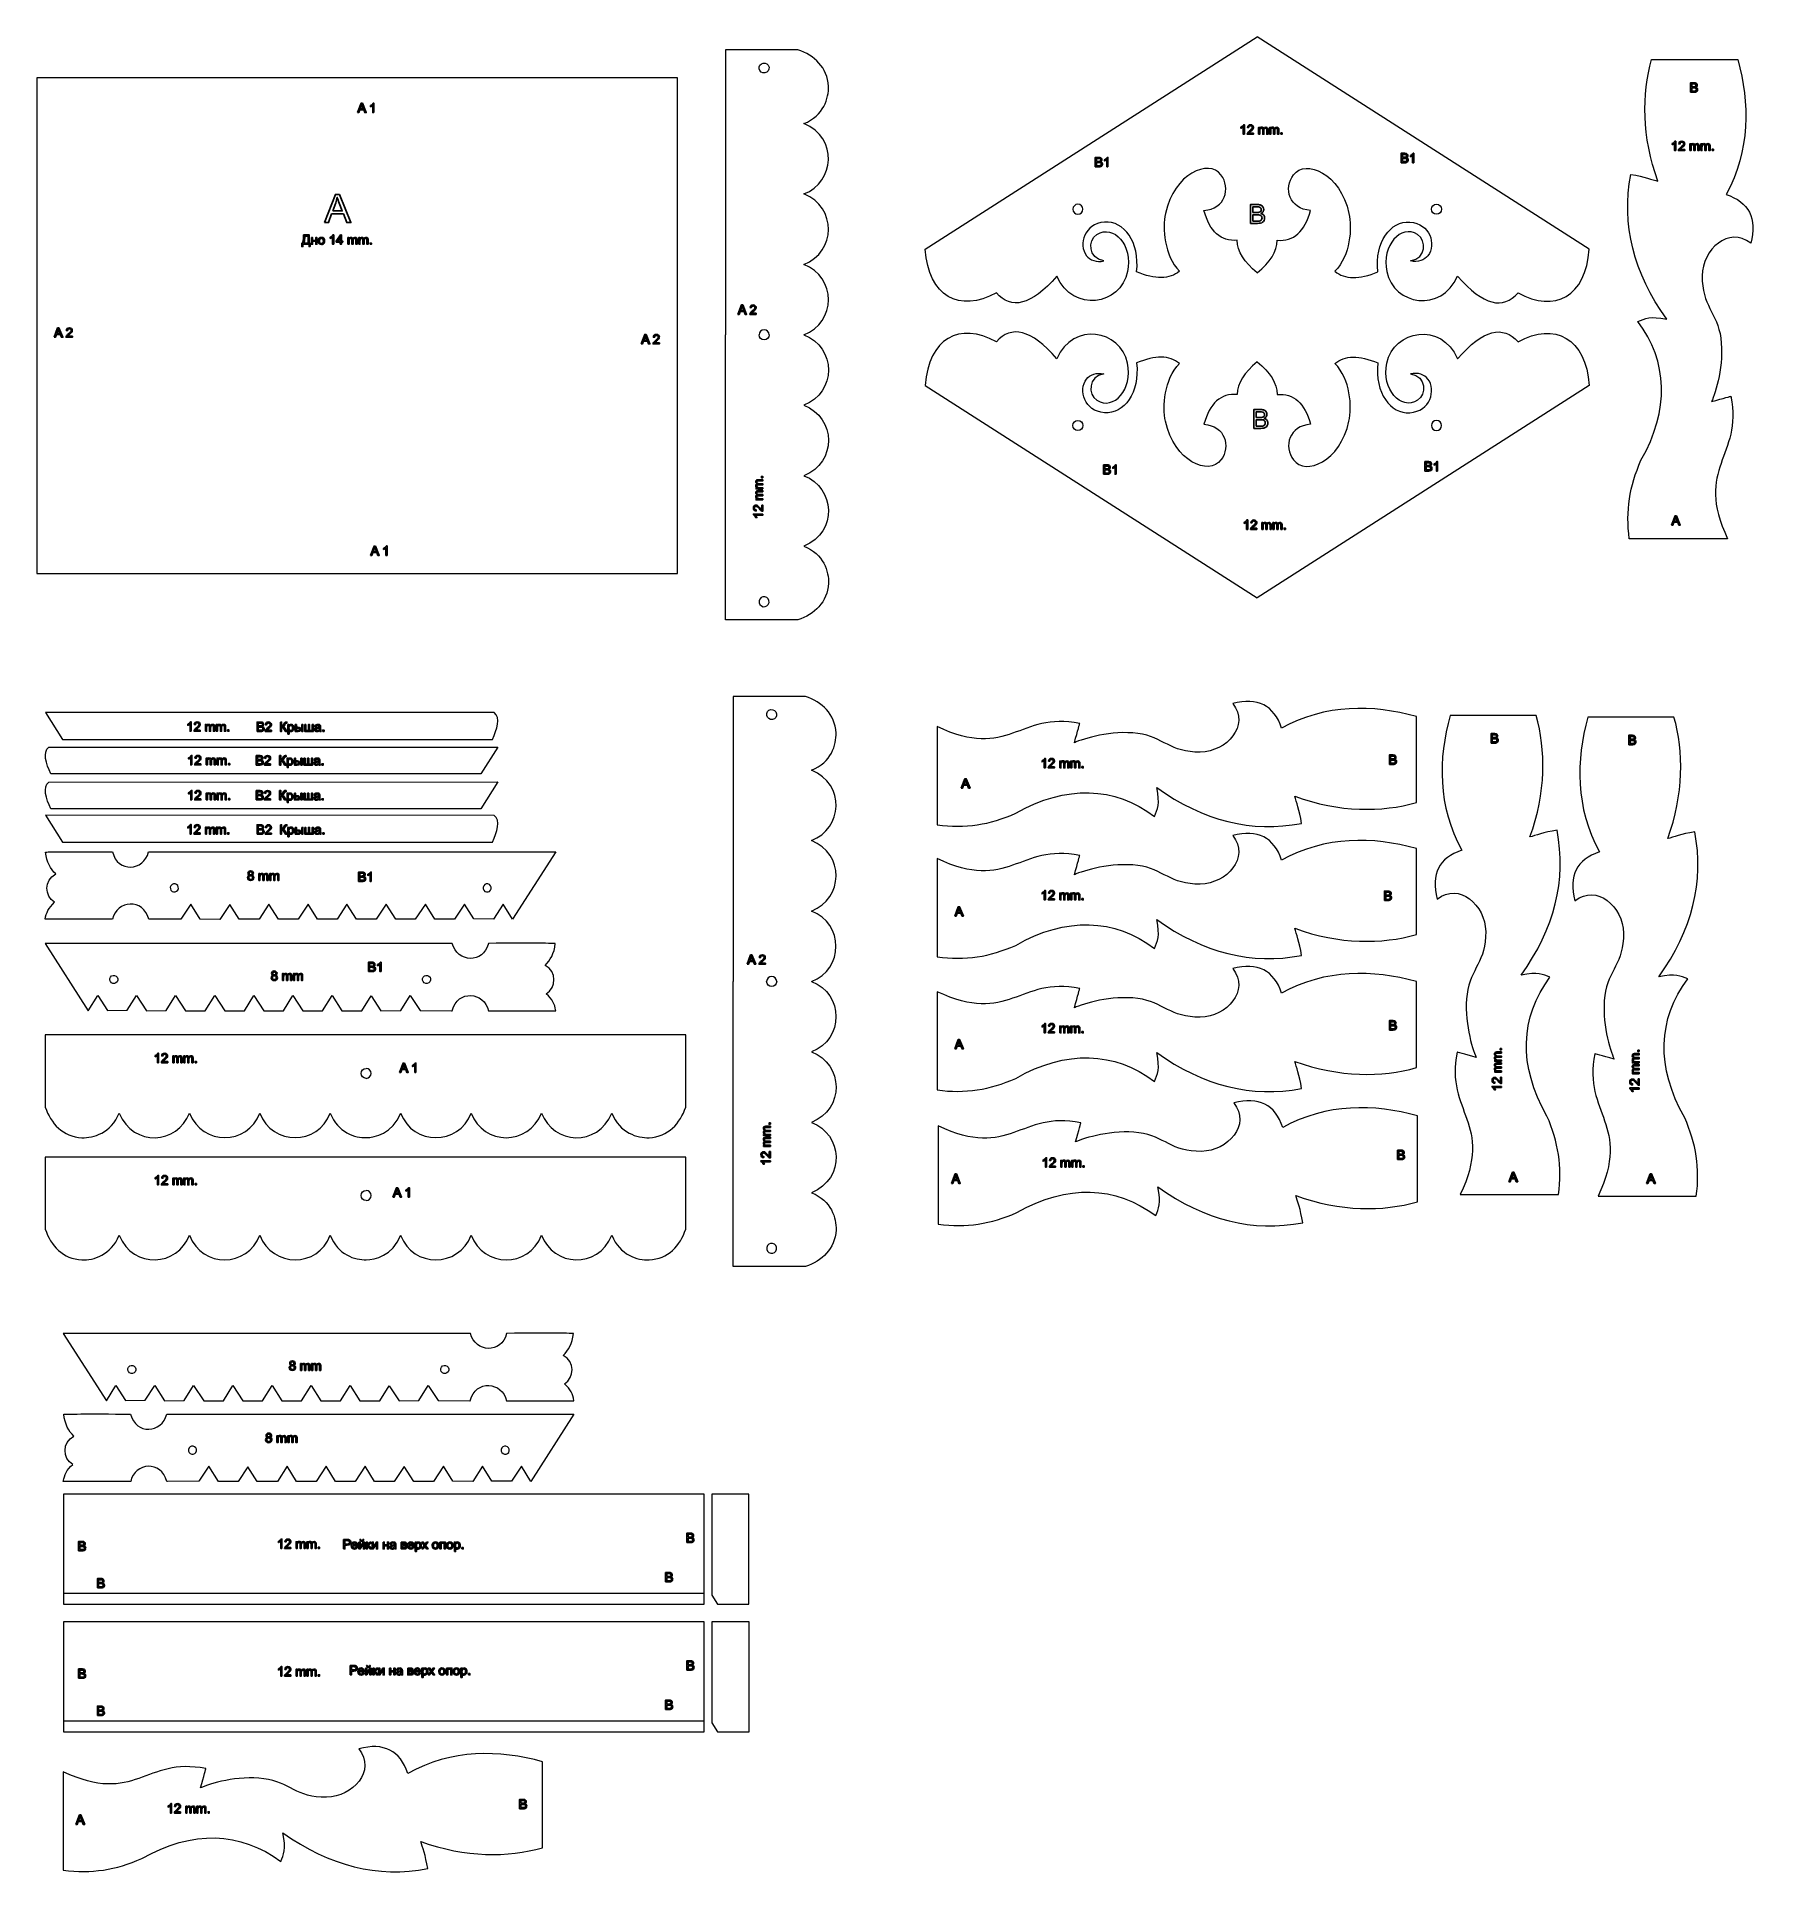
# Model space of a CAD drawing. Header units: centimetres. Extents: x -109.1 to -53.6, y -10 to 49.4.
import ezdxf
from ezdxf.lldxf.tags import DXFTag

# ---------------------------------------------------------------- set-up
doc = ezdxf.new("R2010")
doc.units = ezdxf.units.CM
doc.header["$MEASUREMENT"] = 0
doc.layers.add('layer 1', color=7, linetype='Continuous')
tags = doc.linetypes.add('New Line1', pattern=[0.2, 0.1, -0.1]).pattern_tags.tags
tags[6:7] = [DXFTag(74, 4), DXFTag(75, 0), DXFTag(340, '0'), DXFTag(46, 1.0), DXFTag(50, 0.0), DXFTag(44, 0.0), DXFTag(45, 0.0)]
tags[4:5] = [DXFTag(74, 4), DXFTag(75, 0), DXFTag(340, '0'), DXFTag(46, 1.0), DXFTag(50, 0.0), DXFTag(44, 0.0), DXFTag(45, 0.0)]
tags = doc.linetypes.add('New Line2', pattern=[0.2, 0.1, -0.1]).pattern_tags.tags
tags[6:7] = [DXFTag(74, 4), DXFTag(75, 0), DXFTag(340, '0'), DXFTag(46, 1.0), DXFTag(50, 0.0), DXFTag(44, 0.0), DXFTag(45, 0.0)]
tags[4:5] = [DXFTag(74, 4), DXFTag(75, 0), DXFTag(340, '0'), DXFTag(46, 1.0), DXFTag(50, 0.0), DXFTag(44, 0.0), DXFTag(45, 0.0)]

msp = doc.modelspace()

# ---------------------------------------------------------------- linework, layer by layer
at = {"layer": 'layer 1', "color": 250, "lineweight": 20}
for points, knots in [([(-69.72186, 41.79436), (-70.12996, 42.13725), (-70.37005, 42.48858), (-70.36238, 42.85119), (-70.36238, 42.85119), (-70.89347, 42.80669), (-71.25193, 43.12702), (-71.43778, 43.8122), (-71.43778, 43.8122), (-70.75364, 43.85725), (-70.5612, 44.52814), (-70.88866, 44.96199), (-70.88866, 44.96199), (-71.28197, 45.48306), (-72.39986, 45.01345), (-72.67911, 43.71495), (-72.67911, 43.71495), (-72.78208, 43.23622), (-72.72727, 42.372), (-72.22723, 41.85016), (-72.22723, 41.85016), (-72.54702, 41.583), (-73.00845, 41.57727), (-73.61155, 41.83299), (-73.61155, 41.83299), (-73.50284, 42.79701), (-74.02172, 43.48027), (-74.64408, 43.43754), (-74.64408, 43.43754), (-75.3013, 43.39242), (-75.5026, 42.70923), (-75.22829, 42.35211), (-75.22829, 42.35211), (-75.118, 42.20856), (-74.90508, 42.13405), (-74.6698, 42.18194), (-74.6698, 42.18194), (-75.18143, 42.26991), (-75.18656, 42.84993), (-74.89289, 43.03712), (-74.89289, 43.03712), (-74.35578, 43.37947), (-73.72479, 42.6837), (-73.90329, 41.83872), (-73.90329, 41.83872), (-74.13174, 40.75725), (-75.66034, 40.49225), (-76.18574, 41.69569), (-76.18574, 41.69569), (-77.02318, 40.72754), (-77.65434, 40.61311), (-78.13641, 41.1522), (-78.13641, 41.1522), (-79.33202, 40.49536), (-80.32164, 41.03686), (-80.43602, 42.55932), (-80.43602, 42.55932), (-80.43602, 42.55932), (-69.71911, 49.41508), (-69.71911, 49.41508)], [0, 0, 0, 0, 0.0625, 0.0625, 0.0625, 0.0625, 0.125, 0.125, 0.125, 0.125, 0.1875, 0.1875, 0.1875, 0.1875, 0.25, 0.25, 0.25, 0.25, 0.3125, 0.3125, 0.3125, 0.3125, 0.375, 0.375, 0.375, 0.375, 0.4375, 0.4375, 0.4375, 0.4375, 0.5, 0.5, 0.5, 0.5, 0.5625, 0.5625, 0.5625, 0.5625, 0.625, 0.625, 0.625, 0.625, 0.6875, 0.6875, 0.6875, 0.6875, 0.75, 0.75, 0.75, 0.75, 0.8125, 0.8125, 0.8125, 0.8125, 0.875, 0.875, 0.875, 0.875, 1, 1, 1, 1]), ([(-69.71642, 41.79436), (-69.30832, 42.13725), (-69.06823, 42.48858), (-69.07589, 42.85119), (-69.07589, 42.85119), (-68.54481, 42.80669), (-68.18633, 43.12702), (-68.00048, 43.8122), (-68.00048, 43.8122), (-68.68464, 43.85725), (-68.87708, 44.52814), (-68.54961, 44.96199), (-68.54961, 44.96199), (-68.15629, 45.48306), (-67.03841, 45.01345), (-66.75915, 43.71495), (-66.75915, 43.71495), (-66.65618, 43.23622), (-66.711, 42.372), (-67.21103, 41.85016), (-67.21103, 41.85016), (-66.89123, 41.583), (-66.4298, 41.57727), (-65.82672, 41.83299), (-65.82672, 41.83299), (-65.93541, 42.79701), (-65.41653, 43.48027), (-64.79418, 43.43754), (-64.79418, 43.43754), (-64.13696, 43.39242), (-63.93565, 42.70923), (-64.20996, 42.35211), (-64.20996, 42.35211), (-64.32026, 42.20856), (-64.53319, 42.13405), (-64.76845, 42.18194), (-64.76845, 42.18194), (-64.25682, 42.26991), (-64.25169, 42.84993), (-64.54536, 43.03712), (-64.54536, 43.03712), (-65.08249, 43.37947), (-65.71346, 42.6837), (-65.53498, 41.83872), (-65.53498, 41.83872), (-65.30651, 40.75725), (-63.77791, 40.49225), (-63.25252, 41.69569), (-63.25252, 41.69569), (-62.41508, 40.72754), (-61.78393, 40.61311), (-61.30184, 41.1522), (-61.30184, 41.1522), (-60.10623, 40.49536), (-59.11663, 41.03686), (-59.00223, 42.55932), (-59.00223, 42.55932), (-59.00223, 42.55932), (-69.71915, 49.41508), (-69.71915, 49.41508)], [0, 0, 0, 0, 0.0625, 0.0625, 0.0625, 0.0625, 0.125, 0.125, 0.125, 0.125, 0.1875, 0.1875, 0.1875, 0.1875, 0.25, 0.25, 0.25, 0.25, 0.3125, 0.3125, 0.3125, 0.3125, 0.375, 0.375, 0.375, 0.375, 0.4375, 0.4375, 0.4375, 0.4375, 0.5, 0.5, 0.5, 0.5, 0.5625, 0.5625, 0.5625, 0.5625, 0.625, 0.625, 0.625, 0.625, 0.6875, 0.6875, 0.6875, 0.6875, 0.75, 0.75, 0.75, 0.75, 0.8125, 0.8125, 0.8125, 0.8125, 0.875, 0.875, 0.875, 0.875, 1, 1, 1, 1]), ([(-84.34872, 39.7984), (-83.28983, 40.19425), (-83.2976, 41.67018), (-84.34875, 42.07164), (-84.34875, 42.07164), (-83.30682, 42.47391), (-83.27816, 43.92268), (-84.34873, 44.34428), (-84.34873, 44.34428), (-83.34748, 44.72775), (-83.23588, 46.15348), (-84.34873, 46.61557), (-84.34873, 46.61557), (-83.7093, 46.86713), (-83.5402, 47.44337), (-83.55575, 47.81537), (-83.55575, 47.81537), (-83.58141, 48.42864), (-84.01926, 48.81992), (-84.54098, 48.99835), (-84.54098, 48.99835), (-84.54098, 48.99835), (-86.87388, 48.99835), (-86.87388, 48.99835), (-86.87388, 48.99835), (-86.87388, 48.99835), (-86.87383, 39.79836), (-86.87383, 39.79836)], [0, 0, 0, 0, 0.125, 0.125, 0.125, 0.125, 0.25, 0.25, 0.25, 0.25, 0.375, 0.375, 0.375, 0.375, 0.5, 0.5, 0.5, 0.5, 0.625, 0.625, 0.625, 0.625, 0.75, 0.75, 0.75, 0.75, 1, 1, 1, 1]), ([(-85.79369, 48.38349), (-85.77879, 48.29519), (-85.69517, 48.23573), (-85.60697, 48.25065), (-85.60697, 48.25065), (-85.51875, 48.26556), (-85.45931, 48.34922), (-85.47423, 48.43751), (-85.47423, 48.43751), (-85.48913, 48.52581), (-85.57275, 48.58527), (-85.66096, 48.57035), (-85.66096, 48.57035), (-85.74916, 48.55544), (-85.80861, 48.47178), (-85.79369, 48.38349)], [0, 0, 0, 0, 0.2, 0.2, 0.2, 0.2, 0.4, 0.4, 0.4, 0.4, 0.6, 0.6, 0.6, 0.6, 1, 1, 1, 1]), ([(-54.53842, 33.21461), (-55.63659, 35.53764), (-54.04437, 35.84998), (-54.43346, 37.81452), (-54.43346, 37.81452), (-54.43346, 37.81452), (-54.66016, 37.75737), (-55.0564, 37.64306), (-55.0564, 37.64306), (-54.92372, 37.93118), (-54.64498, 38.83508), (-54.75923, 39.68905), (-54.75923, 39.68905), (-54.87074, 40.52237), (-55.37843, 40.73377), (-55.35938, 41.70642), (-55.35938, 41.70642), (-55.34265, 42.55999), (-54.50883, 43.31268), (-53.79346, 42.75229), (-53.79346, 42.75229), (-53.58493, 43.55916), (-53.84971, 44.0849), (-54.58776, 44.32955), (-54.58776, 44.32955), (-53.80458, 45.74355), (-53.82209, 47.28671), (-54.21314, 48.67832), (-54.21314, 48.67832), (-54.21314, 48.67832), (-56.98992, 48.67832), (-56.98992, 48.67832), (-56.98992, 48.67832), (-57.30102, 47.56901), (-57.31325, 46.1882), (-56.78705, 44.75677), (-56.78705, 44.75677), (-56.96971, 44.80066), (-57.22121, 44.90735), (-57.66151, 44.97389), (-57.66151, 44.97389), (-57.96979, 43.36426), (-57.58314, 41.80597), (-56.50148, 40.29901), (-56.50148, 40.29901), (-57.04855, 40.41846), (-57.19908, 40.31935), (-57.43311, 40.23038), (-57.43311, 40.23038), (-56.46961, 38.93889), (-56.40291, 37.38442), (-57.33593, 35.74982), (-57.33593, 35.74982), (-57.70491, 34.90545), (-57.82974, 34.12375), (-57.71099, 33.21461), (-57.71099, 33.21461), (-57.71099, 33.21461), (-54.53842, 33.21461), (-54.53842, 33.21461)], [0, 0, 0, 0, 0.0625, 0.0625, 0.0625, 0.0625, 0.125, 0.125, 0.125, 0.125, 0.1875, 0.1875, 0.1875, 0.1875, 0.25, 0.25, 0.25, 0.25, 0.3125, 0.3125, 0.3125, 0.3125, 0.375, 0.375, 0.375, 0.375, 0.4375, 0.4375, 0.4375, 0.4375, 0.5, 0.5, 0.5, 0.5, 0.5625, 0.5625, 0.5625, 0.5625, 0.625, 0.625, 0.625, 0.625, 0.6875, 0.6875, 0.6875, 0.6875, 0.75, 0.75, 0.75, 0.75, 0.8125, 0.8125, 0.8125, 0.8125, 0.875, 0.875, 0.875, 0.875, 1, 1, 1, 1]), ([(-109.10332, 32.09304), (-109.10332, 32.09304), (-109.10332, 48.09304), (-109.10332, 48.09304), (-109.10332, 48.09304), (-109.10332, 48.09304), (-88.43309, 48.09304), (-88.43309, 48.09304), (-88.43309, 48.09304), (-88.43309, 48.09304), (-88.43309, 32.09304), (-88.43309, 32.09304), (-88.43309, 32.09304), (-88.43309, 32.09304), (-109.10332, 32.09304), (-109.10332, 32.09304)], [0, 0, 0, 0, 0.2, 0.2, 0.2, 0.2, 0.4, 0.4, 0.4, 0.4, 0.6, 0.6, 0.6, 0.6, 1, 1, 1, 1]), ([(-75.50593, 44.01402), (-75.41637, 44.01402), (-75.34379, 43.94142), (-75.34379, 43.85187), (-75.34379, 43.85187), (-75.34379, 43.76232), (-75.41637, 43.68972), (-75.50593, 43.68972), (-75.50593, 43.68972), (-75.5955, 43.68972), (-75.66808, 43.76232), (-75.66808, 43.85187), (-75.66808, 43.85187), (-75.66808, 43.94142), (-75.5955, 44.01402), (-75.50593, 44.01402)], [0, 0, 0, 0, 0.2, 0.2, 0.2, 0.2, 0.4, 0.4, 0.4, 0.4, 0.6, 0.6, 0.6, 0.6, 1, 1, 1, 1]), ([(-63.93232, 44.01402), (-64.02188, 44.01402), (-64.09447, 43.94142), (-64.09447, 43.85187), (-64.09447, 43.85187), (-64.09447, 43.76232), (-64.02188, 43.68972), (-63.93232, 43.68972), (-63.93232, 43.68972), (-63.84276, 43.68972), (-63.77017, 43.76232), (-63.77017, 43.85187), (-63.77017, 43.85187), (-63.77017, 43.94142), (-63.84276, 44.01402), (-63.93232, 44.01402)], [0, 0, 0, 0, 0.2, 0.2, 0.2, 0.2, 0.4, 0.4, 0.4, 0.4, 0.6, 0.6, 0.6, 0.6, 1, 1, 1, 1]), ([(-85.47217, 39.79849), (-85.47217, 39.88805), (-85.54469, 39.96061), (-85.63417, 39.96061), (-85.63417, 39.96061), (-85.72364, 39.96061), (-85.79616, 39.88805), (-85.79616, 39.79849)], [0, 0, 0, 0, 0.33333333, 0.33333333, 0.33333333, 0.33333333, 1, 1, 1, 1]), ([(-69.72186, 38.92946), (-70.12996, 38.58657), (-70.37005, 38.23524), (-70.36238, 37.87263), (-70.36238, 37.87263), (-70.89347, 37.91713), (-71.25193, 37.5968), (-71.43778, 36.91162), (-71.43778, 36.91162), (-70.75364, 36.86657), (-70.5612, 36.19568), (-70.88866, 35.76183), (-70.88866, 35.76183), (-71.28197, 35.24076), (-72.39986, 35.71037), (-72.67911, 37.00887), (-72.67911, 37.00887), (-72.78208, 37.4876), (-72.72727, 38.35182), (-72.22723, 38.87366), (-72.22723, 38.87366), (-72.54702, 39.14082), (-73.00845, 39.14655), (-73.61155, 38.89083), (-73.61155, 38.89083), (-73.50284, 37.92681), (-74.02172, 37.24355), (-74.64408, 37.28628), (-74.64408, 37.28628), (-75.3013, 37.3314), (-75.5026, 38.01459), (-75.22829, 38.37171), (-75.22829, 38.37171), (-75.118, 38.51526), (-74.90508, 38.58977), (-74.6698, 38.54188), (-74.6698, 38.54188), (-75.18143, 38.45391), (-75.18656, 37.87389), (-74.89289, 37.6867), (-74.89289, 37.6867), (-74.35578, 37.34435), (-73.72479, 38.04012), (-73.90329, 38.8851), (-73.90329, 38.8851), (-74.13174, 39.96657), (-75.66034, 40.23156), (-76.18574, 39.02813), (-76.18574, 39.02813), (-77.02318, 39.99628), (-77.65434, 40.1107), (-78.13641, 39.57162), (-78.13641, 39.57162), (-79.33202, 40.22845), (-80.32164, 39.68696), (-80.43602, 38.1645), (-80.43602, 38.1645), (-80.43602, 38.1645), (-69.71911, 31.30874), (-69.71911, 31.30874)], [0, 0, 0, 0, 0.0625, 0.0625, 0.0625, 0.0625, 0.125, 0.125, 0.125, 0.125, 0.1875, 0.1875, 0.1875, 0.1875, 0.25, 0.25, 0.25, 0.25, 0.3125, 0.3125, 0.3125, 0.3125, 0.375, 0.375, 0.375, 0.375, 0.4375, 0.4375, 0.4375, 0.4375, 0.5, 0.5, 0.5, 0.5, 0.5625, 0.5625, 0.5625, 0.5625, 0.625, 0.625, 0.625, 0.625, 0.6875, 0.6875, 0.6875, 0.6875, 0.75, 0.75, 0.75, 0.75, 0.8125, 0.8125, 0.8125, 0.8125, 0.875, 0.875, 0.875, 0.875, 1, 1, 1, 1]), ([(-69.71642, 38.92946), (-69.30832, 38.58657), (-69.06823, 38.23524), (-69.07589, 37.87263), (-69.07589, 37.87263), (-68.54481, 37.91713), (-68.18633, 37.5968), (-68.00048, 36.91162), (-68.00048, 36.91162), (-68.68464, 36.86657), (-68.87708, 36.19568), (-68.54961, 35.76183), (-68.54961, 35.76183), (-68.15629, 35.24076), (-67.03841, 35.71037), (-66.75915, 37.00887), (-66.75915, 37.00887), (-66.65618, 37.4876), (-66.711, 38.35182), (-67.21103, 38.87366), (-67.21103, 38.87366), (-66.89123, 39.14082), (-66.4298, 39.14655), (-65.82672, 38.89083), (-65.82672, 38.89083), (-65.93541, 37.92681), (-65.41653, 37.24355), (-64.79418, 37.28628), (-64.79418, 37.28628), (-64.13696, 37.3314), (-63.93565, 38.01459), (-64.20996, 38.37171), (-64.20996, 38.37171), (-64.32026, 38.51526), (-64.53319, 38.58977), (-64.76845, 38.54188), (-64.76845, 38.54188), (-64.25682, 38.45391), (-64.25169, 37.87389), (-64.54536, 37.6867), (-64.54536, 37.6867), (-65.08249, 37.34435), (-65.71346, 38.04012), (-65.53498, 38.8851), (-65.53498, 38.8851), (-65.30651, 39.96657), (-63.77791, 40.23156), (-63.25252, 39.02813), (-63.25252, 39.02813), (-62.41508, 39.99628), (-61.78393, 40.1107), (-61.30184, 39.57162), (-61.30184, 39.57162), (-60.10623, 40.22845), (-59.11663, 39.68696), (-59.00223, 38.1645), (-59.00223, 38.1645), (-59.00223, 38.1645), (-69.71915, 31.30874), (-69.71915, 31.30874)], [0, 0, 0, 0, 0.0625, 0.0625, 0.0625, 0.0625, 0.125, 0.125, 0.125, 0.125, 0.1875, 0.1875, 0.1875, 0.1875, 0.25, 0.25, 0.25, 0.25, 0.3125, 0.3125, 0.3125, 0.3125, 0.375, 0.375, 0.375, 0.375, 0.4375, 0.4375, 0.4375, 0.4375, 0.5, 0.5, 0.5, 0.5, 0.5625, 0.5625, 0.5625, 0.5625, 0.625, 0.625, 0.625, 0.625, 0.6875, 0.6875, 0.6875, 0.6875, 0.75, 0.75, 0.75, 0.75, 0.8125, 0.8125, 0.8125, 0.8125, 0.875, 0.875, 0.875, 0.875, 1, 1, 1, 1]), ([(-84.34872, 39.79832), (-83.28983, 39.40247), (-83.2976, 37.92654), (-84.34875, 37.52508), (-84.34875, 37.52508), (-83.30682, 37.12281), (-83.27816, 35.67404), (-84.34873, 35.25244), (-84.34873, 35.25244), (-83.34748, 34.86897), (-83.23588, 33.44324), (-84.34873, 32.98115), (-84.34873, 32.98115), (-83.7093, 32.72959), (-83.5402, 32.15335), (-83.55575, 31.78135), (-83.55575, 31.78135), (-83.58141, 31.16808), (-84.01926, 30.7768), (-84.54098, 30.59837), (-84.54098, 30.59837), (-84.54098, 30.59837), (-86.87388, 30.59837), (-86.87388, 30.59837), (-86.87388, 30.59837), (-86.87388, 30.59837), (-86.87383, 39.79836), (-86.87383, 39.79836)], [0, 0, 0, 0, 0.125, 0.125, 0.125, 0.125, 0.25, 0.25, 0.25, 0.25, 0.375, 0.375, 0.375, 0.375, 0.5, 0.5, 0.5, 0.5, 0.625, 0.625, 0.625, 0.625, 0.75, 0.75, 0.75, 0.75, 1, 1, 1, 1]), ([(-85.47217, 39.79823), (-85.47217, 39.70867), (-85.54469, 39.63611), (-85.63417, 39.63611), (-85.63417, 39.63611), (-85.72364, 39.63611), (-85.79616, 39.70867), (-85.79616, 39.79823)], [0, 0, 0, 0, 0.33333333, 0.33333333, 0.33333333, 0.33333333, 1, 1, 1, 1]), ([(-75.50593, 36.7098), (-75.41637, 36.7098), (-75.34379, 36.7824), (-75.34379, 36.87195), (-75.34379, 36.87195), (-75.34379, 36.9615), (-75.41637, 37.0341), (-75.50593, 37.0341), (-75.50593, 37.0341), (-75.5955, 37.0341), (-75.66808, 36.9615), (-75.66808, 36.87195), (-75.66808, 36.87195), (-75.66808, 36.7824), (-75.5955, 36.7098), (-75.50593, 36.7098)], [0, 0, 0, 0, 0.2, 0.2, 0.2, 0.2, 0.4, 0.4, 0.4, 0.4, 0.6, 0.6, 0.6, 0.6, 1, 1, 1, 1]), ([(-63.93232, 36.7098), (-64.02188, 36.7098), (-64.09447, 36.7824), (-64.09447, 36.87195), (-64.09447, 36.87195), (-64.09447, 36.9615), (-64.02188, 37.0341), (-63.93232, 37.0341), (-63.93232, 37.0341), (-63.84276, 37.0341), (-63.77017, 36.9615), (-63.77017, 36.87195), (-63.77017, 36.87195), (-63.77017, 36.7824), (-63.84276, 36.7098), (-63.93232, 36.7098)], [0, 0, 0, 0, 0.2, 0.2, 0.2, 0.2, 0.4, 0.4, 0.4, 0.4, 0.6, 0.6, 0.6, 0.6, 1, 1, 1, 1]), ([(-85.79369, 31.21323), (-85.77879, 31.30153), (-85.69517, 31.36099), (-85.60697, 31.34607), (-85.60697, 31.34607), (-85.51875, 31.33116), (-85.45931, 31.2475), (-85.47423, 31.15921), (-85.47423, 31.15921), (-85.48913, 31.07091), (-85.57275, 31.01145), (-85.66096, 31.02637), (-85.66096, 31.02637), (-85.74916, 31.04128), (-85.80861, 31.12494), (-85.79369, 31.21323)], [0, 0, 0, 0, 0.2, 0.2, 0.2, 0.2, 0.4, 0.4, 0.4, 0.4, 0.6, 0.6, 0.6, 0.6, 1, 1, 1, 1]), ([(-84.10394, 18.93316), (-83.04505, 19.32901), (-83.05282, 20.80494), (-84.10396, 21.2064), (-84.10396, 21.2064), (-83.06204, 21.60867), (-83.03338, 23.05744), (-84.10395, 23.47904), (-84.10395, 23.47904), (-83.1027, 23.86251), (-82.9911, 25.28824), (-84.10395, 25.75033), (-84.10395, 25.75033), (-83.46452, 26.00189), (-83.29542, 26.57813), (-83.31097, 26.95013), (-83.31097, 26.95013), (-83.33663, 27.5634), (-83.77448, 27.95468), (-84.2962, 28.13311), (-84.2962, 28.13311), (-84.2962, 28.13311), (-86.6291, 28.13311), (-86.6291, 28.13311), (-86.6291, 28.13311), (-86.6291, 28.13311), (-86.62906, 18.93312), (-86.62906, 18.93312)], [0, 0, 0, 0, 0.125, 0.125, 0.125, 0.125, 0.25, 0.25, 0.25, 0.25, 0.375, 0.375, 0.375, 0.375, 0.5, 0.5, 0.5, 0.5, 0.625, 0.625, 0.625, 0.625, 0.75, 0.75, 0.75, 0.75, 1, 1, 1, 1]), ([(-80.04749, 27.15594), (-77.72445, 26.05777), (-77.41212, 27.64999), (-75.44757, 27.26089), (-75.44757, 27.26089), (-75.44757, 27.26089), (-75.50472, 27.0342), (-75.61903, 26.63795), (-75.61903, 26.63795), (-75.33091, 26.77063), (-74.42702, 27.04938), (-73.57305, 26.93512), (-73.57305, 26.93512), (-72.73971, 26.82362), (-72.52832, 26.31593), (-71.55567, 26.33498), (-71.55567, 26.33498), (-70.70209, 26.3517), (-69.9494, 27.18553), (-70.5098, 27.9009), (-70.5098, 27.9009), (-69.70293, 28.10943), (-69.17718, 27.84465), (-68.93253, 27.1066), (-68.93253, 27.1066), (-67.51855, 27.88978), (-65.97538, 27.87226), (-64.58377, 27.48121), (-64.58377, 27.48121), (-64.58377, 27.48121), (-64.58377, 24.70444), (-64.58377, 24.70444), (-64.58377, 24.70444), (-65.69308, 24.39334), (-67.07389, 24.38111), (-68.50532, 24.90731), (-68.50532, 24.90731), (-68.46142, 24.72464), (-68.35474, 24.47315), (-68.2882, 24.03285), (-68.2882, 24.03285), (-69.89783, 23.72456), (-71.45612, 24.11122), (-72.96308, 25.19288), (-72.96308, 25.19288), (-72.84363, 24.6458), (-72.94273, 24.49527), (-73.03171, 24.26125), (-73.03171, 24.26125), (-74.3232, 25.22474), (-75.87768, 25.29144), (-77.51228, 24.35843), (-77.51228, 24.35843), (-78.35665, 23.98944), (-79.13835, 23.86461), (-80.04749, 23.98337), (-80.04749, 23.98337), (-80.04749, 23.98337), (-80.04749, 27.15594), (-80.04749, 27.15594)], [0, 0, 0, 0, 0.0625, 0.0625, 0.0625, 0.0625, 0.125, 0.125, 0.125, 0.125, 0.1875, 0.1875, 0.1875, 0.1875, 0.25, 0.25, 0.25, 0.25, 0.3125, 0.3125, 0.3125, 0.3125, 0.375, 0.375, 0.375, 0.375, 0.4375, 0.4375, 0.4375, 0.4375, 0.5, 0.5, 0.5, 0.5, 0.5625, 0.5625, 0.5625, 0.5625, 0.625, 0.625, 0.625, 0.625, 0.6875, 0.6875, 0.6875, 0.6875, 0.75, 0.75, 0.75, 0.75, 0.8125, 0.8125, 0.8125, 0.8125, 0.875, 0.875, 0.875, 0.875, 1, 1, 1, 1]), ([(-94.34129, 27.60763), (-94.12598, 27.43926), (-94.24701, 27.07829), (-94.40223, 26.74207), (-94.40223, 26.74207), (-94.40223, 26.74207), (-108.27459, 26.7436), (-108.27459, 26.7436), (-108.27459, 26.7436), (-108.27459, 26.7436), (-108.8286, 27.6099), (-108.8286, 27.6099), (-108.8286, 27.6099), (-108.8286, 27.6099), (-94.34129, 27.60763), (-94.34129, 27.60763)], [0, 0, 0, 0, 0.2, 0.2, 0.2, 0.2, 0.4, 0.4, 0.4, 0.4, 0.6, 0.6, 0.6, 0.6, 1, 1, 1, 1]), ([(-85.54891, 27.51825), (-85.53401, 27.42995), (-85.45039, 27.37049), (-85.36219, 27.38541), (-85.36219, 27.38541), (-85.27397, 27.40032), (-85.21453, 27.48398), (-85.22945, 27.57227), (-85.22945, 27.57227), (-85.24435, 27.66057), (-85.32797, 27.72003), (-85.41617, 27.70511), (-85.41617, 27.70511), (-85.50438, 27.6902), (-85.56383, 27.60654), (-85.54891, 27.51825)], [0, 0, 0, 0, 0.2, 0.2, 0.2, 0.2, 0.4, 0.4, 0.4, 0.4, 0.6, 0.6, 0.6, 0.6, 1, 1, 1, 1]), ([(-63.16663, 12.05338), (-62.06846, 14.37641), (-63.66069, 14.68875), (-63.27159, 16.65328), (-63.27159, 16.65328), (-63.27159, 16.65328), (-63.04489, 16.59613), (-62.64864, 16.48182), (-62.64864, 16.48182), (-62.78133, 16.76994), (-63.06007, 17.67384), (-62.94582, 18.52781), (-62.94582, 18.52781), (-62.83431, 19.36114), (-62.32662, 19.57254), (-62.34567, 20.54519), (-62.34567, 20.54519), (-62.3624, 21.39876), (-63.19622, 22.15145), (-63.91159, 21.59106), (-63.91159, 21.59106), (-64.12013, 22.39793), (-63.85534, 22.92367), (-63.11729, 23.16832), (-63.11729, 23.16832), (-63.90048, 24.58232), (-63.88296, 26.12548), (-63.49191, 27.51709), (-63.49191, 27.51709), (-63.49191, 27.51709), (-60.71514, 27.51709), (-60.71514, 27.51709), (-60.71514, 27.51709), (-60.40403, 26.40778), (-60.3918, 25.02697), (-60.918, 23.59554), (-60.918, 23.59554), (-60.73534, 23.63943), (-60.48384, 23.74612), (-60.04355, 23.81266), (-60.04355, 23.81266), (-59.73526, 22.20303), (-60.12191, 20.64474), (-61.20357, 19.13778), (-61.20357, 19.13778), (-60.6565, 19.25723), (-60.50597, 19.15812), (-60.27194, 19.06915), (-60.27194, 19.06915), (-61.23544, 17.77765), (-61.30214, 16.22318), (-60.36912, 14.58859), (-60.36912, 14.58859), (-60.00014, 13.74422), (-59.87531, 12.96252), (-59.99406, 12.05338), (-59.99406, 12.05338), (-59.99406, 12.05338), (-63.16663, 12.05338), (-63.16663, 12.05338)], [0, 0, 0, 0, 0.0625, 0.0625, 0.0625, 0.0625, 0.125, 0.125, 0.125, 0.125, 0.1875, 0.1875, 0.1875, 0.1875, 0.25, 0.25, 0.25, 0.25, 0.3125, 0.3125, 0.3125, 0.3125, 0.375, 0.375, 0.375, 0.375, 0.4375, 0.4375, 0.4375, 0.4375, 0.5, 0.5, 0.5, 0.5, 0.5625, 0.5625, 0.5625, 0.5625, 0.625, 0.625, 0.625, 0.625, 0.6875, 0.6875, 0.6875, 0.6875, 0.75, 0.75, 0.75, 0.75, 0.8125, 0.8125, 0.8125, 0.8125, 0.875, 0.875, 0.875, 0.875, 1, 1, 1, 1]), ([(-58.72163, 12.00047), (-57.62346, 14.3235), (-59.21569, 14.63584), (-58.82659, 16.60037), (-58.82659, 16.60037), (-58.82659, 16.60037), (-58.59989, 16.54322), (-58.20364, 16.42891), (-58.20364, 16.42891), (-58.33633, 16.71703), (-58.61507, 17.62093), (-58.50082, 18.4749), (-58.50082, 18.4749), (-58.38931, 19.30823), (-57.88162, 19.51963), (-57.90067, 20.49228), (-57.90067, 20.49228), (-57.9174, 21.34585), (-58.75122, 22.09854), (-59.46659, 21.53815), (-59.46659, 21.53815), (-59.67513, 22.34502), (-59.41034, 22.87076), (-58.67229, 23.11541), (-58.67229, 23.11541), (-59.45548, 24.52941), (-59.43796, 26.07257), (-59.04691, 27.46418), (-59.04691, 27.46418), (-59.04691, 27.46418), (-56.27014, 27.46418), (-56.27014, 27.46418), (-56.27014, 27.46418), (-55.95903, 26.35487), (-55.9468, 24.97406), (-56.473, 23.54263), (-56.473, 23.54263), (-56.29034, 23.58652), (-56.03884, 23.69321), (-55.59855, 23.75975), (-55.59855, 23.75975), (-55.29026, 22.15012), (-55.67691, 20.59183), (-56.75857, 19.08487), (-56.75857, 19.08487), (-56.2115, 19.20432), (-56.06097, 19.10521), (-55.82694, 19.01624), (-55.82694, 19.01624), (-56.79044, 17.72474), (-56.85714, 16.17027), (-55.92412, 14.53568), (-55.92412, 14.53568), (-55.55514, 13.69131), (-55.43031, 12.90961), (-55.54906, 12.00047), (-55.54906, 12.00047), (-55.54906, 12.00047), (-58.72163, 12.00047), (-58.72163, 12.00047)], [0, 0, 0, 0, 0.0625, 0.0625, 0.0625, 0.0625, 0.125, 0.125, 0.125, 0.125, 0.1875, 0.1875, 0.1875, 0.1875, 0.25, 0.25, 0.25, 0.25, 0.3125, 0.3125, 0.3125, 0.3125, 0.375, 0.375, 0.375, 0.375, 0.4375, 0.4375, 0.4375, 0.4375, 0.5, 0.5, 0.5, 0.5, 0.5625, 0.5625, 0.5625, 0.5625, 0.625, 0.625, 0.625, 0.625, 0.6875, 0.6875, 0.6875, 0.6875, 0.75, 0.75, 0.75, 0.75, 0.8125, 0.8125, 0.8125, 0.8125, 0.875, 0.875, 0.875, 0.875, 1, 1, 1, 1]), ([(-108.71222, 26.49638), (-108.92754, 26.32801), (-108.8065, 25.96704), (-108.65128, 25.63082), (-108.65128, 25.63082), (-108.65128, 25.63082), (-94.77891, 25.63235), (-94.77891, 25.63235), (-94.77891, 25.63235), (-94.77891, 25.63235), (-94.22492, 26.49865), (-94.22492, 26.49865), (-94.22492, 26.49865), (-94.22492, 26.49865), (-108.71222, 26.49638), (-108.71222, 26.49638)], [0, 0, 0, 0, 0.2, 0.2, 0.2, 0.2, 0.4, 0.4, 0.4, 0.4, 0.6, 0.6, 0.6, 0.6, 1, 1, 1, 1]), ([(-108.71222, 25.36748), (-108.92754, 25.19911), (-108.8065, 24.83814), (-108.65128, 24.50192), (-108.65128, 24.50192), (-108.65128, 24.50192), (-94.77891, 24.50345), (-94.77891, 24.50345), (-94.77891, 24.50345), (-94.77891, 24.50345), (-94.22492, 25.36975), (-94.22492, 25.36975), (-94.22492, 25.36975), (-94.22492, 25.36975), (-108.71222, 25.36748), (-108.71222, 25.36748)], [0, 0, 0, 0, 0.2, 0.2, 0.2, 0.2, 0.4, 0.4, 0.4, 0.4, 0.6, 0.6, 0.6, 0.6, 1, 1, 1, 1]), ([(-94.34129, 24.29152), (-94.12598, 24.12315), (-94.24701, 23.76218), (-94.40223, 23.42596), (-94.40223, 23.42596), (-94.40223, 23.42596), (-108.27459, 23.42749), (-108.27459, 23.42749), (-108.27459, 23.42749), (-108.27459, 23.42749), (-108.8286, 24.29379), (-108.8286, 24.29379), (-108.8286, 24.29379), (-108.8286, 24.29379), (-94.34129, 24.29152), (-94.34129, 24.29152)], [0, 0, 0, 0, 0.2, 0.2, 0.2, 0.2, 0.4, 0.4, 0.4, 0.4, 0.6, 0.6, 0.6, 0.6, 1, 1, 1, 1]), ([(-80.04749, 22.89613), (-77.72445, 21.79796), (-77.41212, 23.39018), (-75.44757, 23.00108), (-75.44757, 23.00108), (-75.44757, 23.00108), (-75.50472, 22.77439), (-75.61903, 22.37814), (-75.61903, 22.37814), (-75.33091, 22.51082), (-74.42702, 22.78957), (-73.57305, 22.67531), (-73.57305, 22.67531), (-72.73971, 22.56381), (-72.52832, 22.05612), (-71.55567, 22.07517), (-71.55567, 22.07517), (-70.70209, 22.09189), (-69.9494, 22.92572), (-70.5098, 23.64109), (-70.5098, 23.64109), (-69.70293, 23.84962), (-69.17718, 23.58484), (-68.93253, 22.84679), (-68.93253, 22.84679), (-67.51855, 23.62997), (-65.97538, 23.61245), (-64.58377, 23.2214), (-64.58377, 23.2214), (-64.58377, 23.2214), (-64.58377, 20.44463), (-64.58377, 20.44463), (-64.58377, 20.44463), (-65.69308, 20.13353), (-67.07389, 20.1213), (-68.50532, 20.6475), (-68.50532, 20.6475), (-68.46142, 20.46483), (-68.35474, 20.21334), (-68.2882, 19.77304), (-68.2882, 19.77304), (-69.89783, 19.46475), (-71.45612, 19.85141), (-72.96308, 20.93307), (-72.96308, 20.93307), (-72.84363, 20.38599), (-72.94273, 20.23546), (-73.03171, 20.00144), (-73.03171, 20.00144), (-74.3232, 20.96493), (-75.87768, 21.03163), (-77.51228, 20.09862), (-77.51228, 20.09862), (-78.35665, 19.72963), (-79.13835, 19.6048), (-80.04749, 19.72356), (-80.04749, 19.72356), (-80.04749, 19.72356), (-80.04749, 22.89613), (-80.04749, 22.89613)], [0, 0, 0, 0, 0.0625, 0.0625, 0.0625, 0.0625, 0.125, 0.125, 0.125, 0.125, 0.1875, 0.1875, 0.1875, 0.1875, 0.25, 0.25, 0.25, 0.25, 0.3125, 0.3125, 0.3125, 0.3125, 0.375, 0.375, 0.375, 0.375, 0.4375, 0.4375, 0.4375, 0.4375, 0.5, 0.5, 0.5, 0.5, 0.5625, 0.5625, 0.5625, 0.5625, 0.625, 0.625, 0.625, 0.625, 0.6875, 0.6875, 0.6875, 0.6875, 0.75, 0.75, 0.75, 0.75, 0.8125, 0.8125, 0.8125, 0.8125, 0.875, 0.875, 0.875, 0.875, 1, 1, 1, 1]), ([(-94.0514, 21.42752), (-94.0514, 21.42752), (-93.74724, 20.93917), (-93.74724, 20.93917), (-93.74724, 20.93917), (-93.74724, 20.93917), (-92.35808, 23.11136), (-92.35808, 23.11136), (-92.35808, 23.11136), (-92.35808, 23.11136), (-105.4955, 23.11134), (-105.4955, 23.11134), (-105.4955, 23.11134), (-105.64804, 22.49473), (-106.50047, 22.43444), (-106.66081, 23.11134), (-106.66081, 23.11134), (-108.05295, 23.12732), (-108.81858, 23.10976), (-108.81894, 23.10976), (-108.81894, 23.10976), (-108.78717, 22.77927), (-108.65473, 22.56471), (-108.48999, 22.40113), (-108.48999, 22.40113), (-108.87577, 22.19826), (-108.85271, 21.6845), (-108.52905, 21.48682), (-108.52905, 21.48682), (-108.72897, 21.29477), (-108.80011, 21.16594), (-108.8321, 20.93916), (-108.8321, 20.93916), (-108.10754, 20.94115), (-107.38274, 20.93718), (-106.65819, 20.93917), (-106.65819, 20.93917), (-106.53538, 21.54991), (-105.65281, 21.63258), (-105.49208, 20.93918), (-105.49208, 20.93918), (-105.48597, 20.93911), (-105.47984, 20.93892), (-105.47372, 20.93898), (-105.47372, 20.93898), (-105.47372, 20.93898), (-104.45371, 20.94789), (-104.45371, 20.94789), (-104.45371, 20.94789), (-104.45371, 20.94789), (-104.13593, 21.42755), (-104.13593, 21.42755), (-104.13593, 21.42755), (-104.13593, 21.42755), (-103.82965, 20.94135), (-103.82965, 20.94135), (-103.82965, 20.94135), (-103.82965, 20.94135), (-103.19312, 20.93469), (-103.19312, 20.93469), (-103.19312, 20.93469), (-103.19312, 20.93469), (-102.87627, 21.41437), (-102.87627, 21.41437), (-102.87627, 21.41437), (-102.87627, 21.41437), (-102.57151, 20.93917), (-102.57151, 20.93917), (-102.57151, 20.93917), (-102.57151, 20.93917), (-101.92468, 20.93917), (-101.92468, 20.93917), (-101.92468, 20.93917), (-101.92468, 20.93917), (-101.61338, 21.42754), (-101.61338, 21.42754), (-101.61338, 21.42754), (-101.61338, 21.42754), (-101.30459, 20.93916), (-101.30459, 20.93916), (-101.30459, 20.93916), (-101.30459, 20.93916), (-100.6711, 20.93918), (-100.6711, 20.93918), (-100.6711, 20.93918), (-100.6711, 20.93918), (-100.35181, 21.42754), (-100.35181, 21.42754), (-100.35181, 21.42754), (-100.35181, 21.42754), (-100.04685, 20.93918), (-100.04685, 20.93918), (-100.04685, 20.93918), (-99.74031, 20.93731), (-99.41125, 20.93918), (-99.41125, 20.93918), (-99.41125, 20.93918), (-99.41125, 20.93918), (-99.09381, 21.42753), (-99.09381, 21.42753), (-99.09381, 21.42753), (-99.09381, 21.42753), (-98.78908, 20.93916), (-98.78908, 20.93916), (-98.78908, 20.93916), (-98.78908, 20.93916), (-98.15257, 20.93917), (-98.15257, 20.93917), (-98.15257, 20.93917), (-98.15257, 20.93917), (-97.83032, 21.42541), (-97.83032, 21.42541), (-97.83032, 21.42541), (-97.83032, 21.42541), (-97.52263, 20.93917), (-97.52263, 20.93917), (-97.52263, 20.93917), (-97.52263, 20.93917), (-96.88987, 20.93917), (-96.88987, 20.93917), (-96.88987, 20.93917), (-96.88987, 20.93917), (-96.56443, 21.43203), (-96.56443, 21.43203), (-96.56443, 21.43203), (-96.56443, 21.43203), (-96.25771, 20.94583), (-96.25771, 20.94583), (-96.25771, 20.94583), (-96.25771, 20.94583), (-95.62181, 20.93917), (-95.62181, 20.93917), (-95.62181, 20.93917), (-95.62181, 20.93917), (-95.30647, 21.42753), (-95.30647, 21.42753), (-95.30647, 21.42753), (-95.30647, 21.42753), (-95.00066, 20.95202), (-95.00066, 20.95202), (-95.00066, 20.95202), (-95.00066, 20.95202), (-94.36432, 20.94536), (-94.36432, 20.94536), (-94.36432, 20.94536), (-94.36432, 20.94536), (-94.0514, 21.42752), (-94.0514, 21.42752)], [0, 0, 0, 0, 0.02631579, 0.02631579, 0.02631579, 0.02631579, 0.05263158, 0.05263158, 0.05263158, 0.05263158, 0.07894737, 0.07894737, 0.07894737, 0.07894737, 0.10526316, 0.10526316, 0.10526316, 0.10526316, 0.13157895, 0.13157895, 0.13157895, 0.13157895, 0.15789474, 0.15789474, 0.15789474, 0.15789474, 0.18421053, 0.18421053, 0.18421053, 0.18421053, 0.21052632, 0.21052632, 0.21052632, 0.21052632, 0.23684211, 0.23684211, 0.23684211, 0.23684211, 0.26315789, 0.26315789, 0.26315789, 0.26315789, 0.28947368, 0.28947368, 0.28947368, 0.28947368, 0.31578947, 0.31578947, 0.31578947, 0.31578947, 0.34210526, 0.34210526, 0.34210526, 0.34210526, 0.36842105, 0.36842105, 0.36842105, 0.36842105, 0.39473684, 0.39473684, 0.39473684, 0.39473684, 0.42105263, 0.42105263, 0.42105263, 0.42105263, 0.44736842, 0.44736842, 0.44736842, 0.44736842, 0.47368421, 0.47368421, 0.47368421, 0.47368421, 0.5, 0.5, 0.5, 0.5, 0.52631579, 0.52631579, 0.52631579, 0.52631579, 0.55263158, 0.55263158, 0.55263158, 0.55263158, 0.57894737, 0.57894737, 0.57894737, 0.57894737, 0.60526316, 0.60526316, 0.60526316, 0.60526316, 0.63157895, 0.63157895, 0.63157895, 0.63157895, 0.65789474, 0.65789474, 0.65789474, 0.65789474, 0.68421053, 0.68421053, 0.68421053, 0.68421053, 0.71052632, 0.71052632, 0.71052632, 0.71052632, 0.73684211, 0.73684211, 0.73684211, 0.73684211, 0.76315789, 0.76315789, 0.76315789, 0.76315789, 0.78947368, 0.78947368, 0.78947368, 0.78947368, 0.81578947, 0.81578947, 0.81578947, 0.81578947, 0.84210526, 0.84210526, 0.84210526, 0.84210526, 0.86842105, 0.86842105, 0.86842105, 0.86842105, 0.89473684, 0.89473684, 0.89473684, 0.89473684, 0.92105263, 0.92105263, 0.92105263, 0.92105263, 0.94736842, 0.94736842, 0.94736842, 0.94736842, 1, 1, 1, 1]), ([(-104.59466, 22.06051), (-104.53353, 22.02134), (-104.51574, 21.94005), (-104.55493, 21.87893), (-104.55493, 21.87893), (-104.59411, 21.81781), (-104.67539, 21.80002), (-104.7365, 21.8392), (-104.7365, 21.8392), (-104.79762, 21.87837), (-104.81541, 21.95966), (-104.77623, 22.02078), (-104.77623, 22.02078), (-104.73707, 22.0819), (-104.65578, 22.09969), (-104.59466, 22.06051)], [0, 0, 0, 0, 0.2, 0.2, 0.2, 0.2, 0.4, 0.4, 0.4, 0.4, 0.6, 0.6, 0.6, 0.6, 1, 1, 1, 1]), ([(-94.49962, 22.06026), (-94.43851, 22.02109), (-94.42073, 21.9398), (-94.45989, 21.87868), (-94.45989, 21.87868), (-94.49907, 21.81756), (-94.58036, 21.79978), (-94.64149, 21.83895), (-94.64149, 21.83895), (-94.70261, 21.87813), (-94.72039, 21.95942), (-94.68122, 22.02054), (-94.68122, 22.02054), (-94.64203, 22.08166), (-94.56075, 22.09944), (-94.49962, 22.06026)], [0, 0, 0, 0, 0.2, 0.2, 0.2, 0.2, 0.4, 0.4, 0.4, 0.4, 0.6, 0.6, 0.6, 0.6, 1, 1, 1, 1]), ([(-107.13877, 18.47741), (-107.13877, 18.47741), (-107.44292, 17.98906), (-107.44292, 17.98906), (-107.44292, 17.98906), (-107.44292, 17.98906), (-108.8321, 20.16125), (-108.8321, 20.16125), (-108.8321, 20.16125), (-108.8321, 20.16125), (-95.69468, 20.16123), (-95.69468, 20.16123), (-95.69468, 20.16123), (-95.54212, 19.54462), (-94.68969, 19.48433), (-94.52936, 20.16123), (-94.52936, 20.16123), (-93.13721, 20.17721), (-92.37158, 20.15965), (-92.37122, 20.15965), (-92.37122, 20.15965), (-92.403, 19.82916), (-92.53544, 19.6146), (-92.70018, 19.45102), (-92.70018, 19.45102), (-92.31441, 19.24815), (-92.33747, 18.73439), (-92.66113, 18.53671), (-92.66113, 18.53671), (-92.4612, 18.34466), (-92.39006, 18.21583), (-92.35808, 17.98905), (-92.35808, 17.98905), (-93.08263, 17.99104), (-93.80742, 17.98707), (-94.53197, 17.98906), (-94.53197, 17.98906), (-94.65479, 18.5998), (-95.53736, 18.68247), (-95.69808, 17.98907), (-95.69808, 17.98907), (-95.70419, 17.989), (-95.71034, 17.98881), (-95.71645, 17.98887), (-95.71645, 17.98887), (-95.71645, 17.98887), (-96.73645, 17.99778), (-96.73645, 17.99778), (-96.73645, 17.99778), (-96.73645, 17.99778), (-97.05425, 18.47744), (-97.05425, 18.47744), (-97.05425, 18.47744), (-97.05425, 18.47744), (-97.36051, 17.99124), (-97.36051, 17.99124), (-97.36051, 17.99124), (-97.36051, 17.99124), (-97.99706, 17.98458), (-97.99706, 17.98458), (-97.99706, 17.98458), (-97.99706, 17.98458), (-98.3139, 18.46426), (-98.3139, 18.46426), (-98.3139, 18.46426), (-98.3139, 18.46426), (-98.61865, 17.98906), (-98.61865, 17.98906), (-98.61865, 17.98906), (-98.61865, 17.98906), (-99.2655, 17.98906), (-99.2655, 17.98906), (-99.2655, 17.98906), (-99.2655, 17.98906), (-99.57678, 18.47743), (-99.57678, 18.47743), (-99.57678, 18.47743), (-99.57678, 18.47743), (-99.88557, 17.98905), (-99.88557, 17.98905), (-99.88557, 17.98905), (-99.88557, 17.98905), (-100.51906, 17.98907), (-100.51906, 17.98907), (-100.51906, 17.98907), (-100.51906, 17.98907), (-100.83836, 18.47743), (-100.83836, 18.47743), (-100.83836, 18.47743), (-100.83836, 18.47743), (-101.14333, 17.98907), (-101.14333, 17.98907), (-101.14333, 17.98907), (-101.44985, 17.9872), (-101.77891, 17.98907), (-101.77891, 17.98907), (-101.77891, 17.98907), (-101.77891, 17.98907), (-102.09637, 18.47742), (-102.09637, 18.47742), (-102.09637, 18.47742), (-102.09637, 18.47742), (-102.40108, 17.98905), (-102.40108, 17.98905), (-102.40108, 17.98905), (-102.40108, 17.98905), (-103.03759, 17.98906), (-103.03759, 17.98906), (-103.03759, 17.98906), (-103.03759, 17.98906), (-103.35986, 18.4753), (-103.35986, 18.4753), (-103.35986, 18.4753), (-103.35986, 18.4753), (-103.66754, 17.98906), (-103.66754, 17.98906), (-103.66754, 17.98906), (-103.66754, 17.98906), (-104.3003, 17.98906), (-104.3003, 17.98906), (-104.3003, 17.98906), (-104.3003, 17.98906), (-104.62574, 18.48192), (-104.62574, 18.48192), (-104.62574, 18.48192), (-104.62574, 18.48192), (-104.93247, 17.99572), (-104.93247, 17.99572), (-104.93247, 17.99572), (-104.93247, 17.99572), (-105.56835, 17.98906), (-105.56835, 17.98906), (-105.56835, 17.98906), (-105.56835, 17.98906), (-105.88371, 18.47742), (-105.88371, 18.47742), (-105.88371, 18.47742), (-105.88371, 18.47742), (-106.18952, 18.00191), (-106.18952, 18.00191), (-106.18952, 18.00191), (-106.18952, 18.00191), (-106.82586, 17.99525), (-106.82586, 17.99525), (-106.82586, 17.99525), (-106.82586, 17.99525), (-107.13877, 18.47741), (-107.13877, 18.47741)], [0, 0, 0, 0, 0.02631579, 0.02631579, 0.02631579, 0.02631579, 0.05263158, 0.05263158, 0.05263158, 0.05263158, 0.07894737, 0.07894737, 0.07894737, 0.07894737, 0.10526316, 0.10526316, 0.10526316, 0.10526316, 0.13157895, 0.13157895, 0.13157895, 0.13157895, 0.15789474, 0.15789474, 0.15789474, 0.15789474, 0.18421053, 0.18421053, 0.18421053, 0.18421053, 0.21052632, 0.21052632, 0.21052632, 0.21052632, 0.23684211, 0.23684211, 0.23684211, 0.23684211, 0.26315789, 0.26315789, 0.26315789, 0.26315789, 0.28947368, 0.28947368, 0.28947368, 0.28947368, 0.31578947, 0.31578947, 0.31578947, 0.31578947, 0.34210526, 0.34210526, 0.34210526, 0.34210526, 0.36842105, 0.36842105, 0.36842105, 0.36842105, 0.39473684, 0.39473684, 0.39473684, 0.39473684, 0.42105263, 0.42105263, 0.42105263, 0.42105263, 0.44736842, 0.44736842, 0.44736842, 0.44736842, 0.47368421, 0.47368421, 0.47368421, 0.47368421, 0.5, 0.5, 0.5, 0.5, 0.52631579, 0.52631579, 0.52631579, 0.52631579, 0.55263158, 0.55263158, 0.55263158, 0.55263158, 0.57894737, 0.57894737, 0.57894737, 0.57894737, 0.60526316, 0.60526316, 0.60526316, 0.60526316, 0.63157895, 0.63157895, 0.63157895, 0.63157895, 0.65789474, 0.65789474, 0.65789474, 0.65789474, 0.68421053, 0.68421053, 0.68421053, 0.68421053, 0.71052632, 0.71052632, 0.71052632, 0.71052632, 0.73684211, 0.73684211, 0.73684211, 0.73684211, 0.76315789, 0.76315789, 0.76315789, 0.76315789, 0.78947368, 0.78947368, 0.78947368, 0.78947368, 0.81578947, 0.81578947, 0.81578947, 0.81578947, 0.84210526, 0.84210526, 0.84210526, 0.84210526, 0.86842105, 0.86842105, 0.86842105, 0.86842105, 0.89473684, 0.89473684, 0.89473684, 0.89473684, 0.92105263, 0.92105263, 0.92105263, 0.92105263, 0.94736842, 0.94736842, 0.94736842, 0.94736842, 1, 1, 1, 1]), ([(-106.69054, 19.11015), (-106.75166, 19.07098), (-106.76944, 18.98969), (-106.73027, 18.92857), (-106.73027, 18.92857), (-106.69109, 18.86745), (-106.6098, 18.84967), (-106.54869, 18.88884), (-106.54869, 18.88884), (-106.48756, 18.92802), (-106.46978, 19.00931), (-106.50896, 19.07043), (-106.50896, 19.07043), (-106.54814, 19.13155), (-106.62943, 19.14933), (-106.69054, 19.11015)], [0, 0, 0, 0, 0.2, 0.2, 0.2, 0.2, 0.4, 0.4, 0.4, 0.4, 0.6, 0.6, 0.6, 0.6, 1, 1, 1, 1]), ([(-96.59552, 19.1104), (-96.65663, 19.07123), (-96.67443, 18.98994), (-96.63525, 18.92882), (-96.63525, 18.92882), (-96.59607, 18.8677), (-96.51479, 18.84991), (-96.45366, 18.88909), (-96.45366, 18.88909), (-96.39254, 18.92826), (-96.37475, 19.00955), (-96.41393, 19.07067), (-96.41393, 19.07067), (-96.45311, 19.13179), (-96.53439, 19.14958), (-96.59552, 19.1104)], [0, 0, 0, 0, 0.2, 0.2, 0.2, 0.2, 0.4, 0.4, 0.4, 0.4, 0.6, 0.6, 0.6, 0.6, 1, 1, 1, 1]), ([(-85.22739, 18.93325), (-85.22739, 19.02281), (-85.29991, 19.09537), (-85.38938, 19.09537), (-85.38938, 19.09537), (-85.47886, 19.09537), (-85.55138, 19.02281), (-85.55138, 18.93325)], [0, 0, 0, 0, 0.33333333, 0.33333333, 0.33333333, 0.33333333, 1, 1, 1, 1]), ([(-80.04749, 18.60328), (-77.72445, 17.50511), (-77.41212, 19.09733), (-75.44757, 18.70823), (-75.44757, 18.70823), (-75.44757, 18.70823), (-75.50472, 18.48154), (-75.61903, 18.08529), (-75.61903, 18.08529), (-75.33091, 18.21797), (-74.42702, 18.49672), (-73.57305, 18.38246), (-73.57305, 18.38246), (-72.73971, 18.27096), (-72.52832, 17.76327), (-71.55567, 17.78232), (-71.55567, 17.78232), (-70.70209, 17.79904), (-69.9494, 18.63287), (-70.5098, 19.34824), (-70.5098, 19.34824), (-69.70293, 19.55677), (-69.17718, 19.29199), (-68.93253, 18.55394), (-68.93253, 18.55394), (-67.51855, 19.33712), (-65.97538, 19.3196), (-64.58377, 18.92855), (-64.58377, 18.92855), (-64.58377, 18.92855), (-64.58377, 16.15178), (-64.58377, 16.15178), (-64.58377, 16.15178), (-65.69308, 15.84069), (-67.07389, 15.82846), (-68.50532, 16.35465), (-68.50532, 16.35465), (-68.46142, 16.17198), (-68.35474, 15.9205), (-68.2882, 15.4802), (-68.2882, 15.4802), (-69.89783, 15.17191), (-71.45612, 15.55857), (-72.96308, 16.64022), (-72.96308, 16.64022), (-72.84363, 16.09314), (-72.94273, 15.94262), (-73.03171, 15.7086), (-73.03171, 15.7086), (-74.3232, 16.67208), (-75.87768, 16.73878), (-77.51228, 15.80578), (-77.51228, 15.80578), (-78.35665, 15.43679), (-79.13835, 15.31196), (-80.04749, 15.43072), (-80.04749, 15.43072), (-80.04749, 15.43072), (-80.04749, 18.60328), (-80.04749, 18.60328)], [0, 0, 0, 0, 0.0625, 0.0625, 0.0625, 0.0625, 0.125, 0.125, 0.125, 0.125, 0.1875, 0.1875, 0.1875, 0.1875, 0.25, 0.25, 0.25, 0.25, 0.3125, 0.3125, 0.3125, 0.3125, 0.375, 0.375, 0.375, 0.375, 0.4375, 0.4375, 0.4375, 0.4375, 0.5, 0.5, 0.5, 0.5, 0.5625, 0.5625, 0.5625, 0.5625, 0.625, 0.625, 0.625, 0.625, 0.6875, 0.6875, 0.6875, 0.6875, 0.75, 0.75, 0.75, 0.75, 0.8125, 0.8125, 0.8125, 0.8125, 0.875, 0.875, 0.875, 0.875, 1, 1, 1, 1]), ([(-84.10394, 18.93308), (-83.04505, 18.53723), (-83.05282, 17.0613), (-84.10396, 16.65984), (-84.10396, 16.65984), (-83.06204, 16.25757), (-83.03338, 14.8088), (-84.10395, 14.3872), (-84.10395, 14.3872), (-83.1027, 14.00373), (-82.9911, 12.578), (-84.10395, 12.11591), (-84.10395, 12.11591), (-83.46452, 11.86435), (-83.29542, 11.28811), (-83.31097, 10.91611), (-83.31097, 10.91611), (-83.33663, 10.30284), (-83.77448, 9.91156), (-84.2962, 9.73313), (-84.2962, 9.73313), (-84.2962, 9.73313), (-86.6291, 9.73313), (-86.6291, 9.73313), (-86.6291, 9.73313), (-86.6291, 9.73313), (-86.62906, 18.93312), (-86.62906, 18.93312)], [0, 0, 0, 0, 0.125, 0.125, 0.125, 0.125, 0.25, 0.25, 0.25, 0.25, 0.375, 0.375, 0.375, 0.375, 0.5, 0.5, 0.5, 0.5, 0.625, 0.625, 0.625, 0.625, 0.75, 0.75, 0.75, 0.75, 1, 1, 1, 1]), ([(-85.22739, 18.93299), (-85.22739, 18.84343), (-85.29991, 18.77087), (-85.38938, 18.77087), (-85.38938, 18.77087), (-85.47886, 18.77087), (-85.55138, 18.84343), (-85.55138, 18.93299)], [0, 0, 0, 0, 0.33333333, 0.33333333, 0.33333333, 0.33333333, 1, 1, 1, 1]), ([(-97.35138, 17.21002), (-97.35138, 17.21002), (-108.8321, 17.21002), (-108.8321, 17.21002), (-108.8321, 17.21002), (-108.8321, 17.21002), (-108.8321, 14.87713), (-108.8321, 14.87713), (-108.8321, 14.87713), (-108.65366, 14.35541), (-108.26238, 13.91756), (-107.64912, 13.8919), (-107.64912, 13.8919), (-107.27712, 13.87634), (-106.70087, 14.04544), (-106.44932, 14.68488), (-106.44932, 14.68488), (-105.98723, 13.57202), (-104.5615, 13.68363), (-104.17803, 14.68488), (-104.17803, 14.68488), (-103.75642, 13.6143), (-102.30765, 13.64296), (-101.90539, 14.68489), (-101.90539, 14.68489), (-101.50392, 13.63375), (-100.02799, 13.62597), (-99.63215, 14.68487), (-99.63215, 14.68487), (-99.39726, 14.05279), (-98.82426, 13.88392), (-98.47616, 13.8939), (-98.47616, 13.8939), (-98.19648, 13.90192), (-97.62883, 14.01616), (-97.35928, 14.68455)], [0, 0, 0, 0, 0.1, 0.1, 0.1, 0.1, 0.2, 0.2, 0.2, 0.2, 0.3, 0.3, 0.3, 0.3, 0.4, 0.4, 0.4, 0.4, 0.5, 0.5, 0.5, 0.5, 0.6, 0.6, 0.6, 0.6, 0.7, 0.7, 0.7, 0.7, 0.8, 0.8, 0.8, 0.8, 1, 1, 1, 1]), ([(-97.36163, 14.68455), (-96.96577, 13.62565), (-95.48985, 13.63343), (-95.08839, 14.68457), (-95.08839, 14.68457), (-94.68612, 13.64264), (-93.23735, 13.61398), (-92.81573, 14.68456), (-92.81573, 14.68456), (-92.43228, 13.68331), (-91.00655, 13.5717), (-90.54446, 14.68456), (-90.54446, 14.68456), (-90.29289, 14.04511), (-89.71662, 13.876), (-89.34464, 13.89158), (-89.34464, 13.89158), (-88.73141, 13.91726), (-88.34011, 14.35508), (-88.16166, 14.87681), (-88.16166, 14.87681), (-88.16166, 14.87681), (-88.16167, 17.2097), (-88.16167, 17.2097), (-88.16167, 17.2097), (-88.16167, 17.2097), (-97.36166, 17.20966), (-97.36166, 17.20966)], [0, 0, 0, 0, 0.125, 0.125, 0.125, 0.125, 0.25, 0.25, 0.25, 0.25, 0.375, 0.375, 0.375, 0.375, 0.5, 0.5, 0.5, 0.5, 0.625, 0.625, 0.625, 0.625, 0.75, 0.75, 0.75, 0.75, 1, 1, 1, 1]), ([(-98.47783, 15.80564), (-98.56738, 15.80564), (-98.63994, 15.87817), (-98.63994, 15.96764), (-98.63994, 15.96764), (-98.63994, 16.05711), (-98.56738, 16.12964), (-98.47783, 16.12964)], [0, 0, 0, 0, 0.33333333, 0.33333333, 0.33333333, 0.33333333, 1, 1, 1, 1]), ([(-98.47756, 15.80564), (-98.388, 15.80564), (-98.31544, 15.87817), (-98.31544, 15.96764), (-98.31544, 15.96764), (-98.31544, 16.05711), (-98.388, 16.12964), (-98.47756, 16.12964)], [0, 0, 0, 0, 0.33333333, 0.33333333, 0.33333333, 0.33333333, 1, 1, 1, 1]), ([(-80.01134, 14.27073), (-77.6883, 13.17256), (-77.37597, 14.76478), (-75.41142, 14.37568), (-75.41142, 14.37568), (-75.41142, 14.37568), (-75.46857, 14.14899), (-75.58288, 13.75274), (-75.58288, 13.75274), (-75.29476, 13.88542), (-74.39087, 14.16417), (-73.53689, 14.04991), (-73.53689, 14.04991), (-72.70357, 13.93841), (-72.49216, 13.43072), (-71.51952, 13.44977), (-71.51952, 13.44977), (-70.66595, 13.46649), (-69.91326, 14.30032), (-70.47365, 15.01569), (-70.47365, 15.01569), (-69.66677, 15.22422), (-69.14104, 14.95944), (-68.89638, 14.22139), (-68.89638, 14.22139), (-67.48239, 15.00457), (-65.93923, 14.98705), (-64.54762, 14.596), (-64.54762, 14.596), (-64.54762, 14.596), (-64.54762, 11.81923), (-64.54762, 11.81923), (-64.54762, 11.81923), (-65.65693, 11.50813), (-67.03775, 11.4959), (-68.46916, 12.0221), (-68.46916, 12.0221), (-68.42527, 11.83943), (-68.31858, 11.58794), (-68.25205, 11.14764), (-68.25205, 11.14764), (-69.86168, 10.83935), (-71.41997, 11.22601), (-72.92693, 12.30767), (-72.92693, 12.30767), (-72.80748, 11.76059), (-72.90659, 11.61006), (-72.99556, 11.37604), (-72.99556, 11.37604), (-74.28705, 12.33953), (-75.84152, 12.40623), (-77.47613, 11.47322), (-77.47613, 11.47322), (-78.32049, 11.10423), (-79.1022, 10.9794), (-80.01134, 11.09816), (-80.01134, 11.09816), (-80.01134, 11.09816), (-80.01134, 14.27073), (-80.01134, 14.27073)], [0, 0, 0, 0, 0.0625, 0.0625, 0.0625, 0.0625, 0.125, 0.125, 0.125, 0.125, 0.1875, 0.1875, 0.1875, 0.1875, 0.25, 0.25, 0.25, 0.25, 0.3125, 0.3125, 0.3125, 0.3125, 0.375, 0.375, 0.375, 0.375, 0.4375, 0.4375, 0.4375, 0.4375, 0.5, 0.5, 0.5, 0.5, 0.5625, 0.5625, 0.5625, 0.5625, 0.625, 0.625, 0.625, 0.625, 0.6875, 0.6875, 0.6875, 0.6875, 0.75, 0.75, 0.75, 0.75, 0.8125, 0.8125, 0.8125, 0.8125, 0.875, 0.875, 0.875, 0.875, 1, 1, 1, 1]), ([(-97.35138, 13.26773), (-97.35138, 13.26773), (-108.8321, 13.26773), (-108.8321, 13.26773), (-108.8321, 13.26773), (-108.8321, 13.26773), (-108.8321, 10.93484), (-108.8321, 10.93484), (-108.8321, 10.93484), (-108.65366, 10.41312), (-108.26238, 9.97527), (-107.64912, 9.94961), (-107.64912, 9.94961), (-107.27712, 9.93405), (-106.70087, 10.10315), (-106.44932, 10.74259), (-106.44932, 10.74259), (-105.98723, 9.62973), (-104.5615, 9.74134), (-104.17803, 10.74259), (-104.17803, 10.74259), (-103.75642, 9.67201), (-102.30765, 9.70067), (-101.90539, 10.7426), (-101.90539, 10.7426), (-101.50392, 9.69146), (-100.02799, 9.68368), (-99.63215, 10.74258), (-99.63215, 10.74258), (-99.39726, 10.1105), (-98.82426, 9.94163), (-98.47616, 9.95161), (-98.47616, 9.95161), (-98.19648, 9.95963), (-97.62883, 10.07387), (-97.35928, 10.74226)], [0, 0, 0, 0, 0.1, 0.1, 0.1, 0.1, 0.2, 0.2, 0.2, 0.2, 0.3, 0.3, 0.3, 0.3, 0.4, 0.4, 0.4, 0.4, 0.5, 0.5, 0.5, 0.5, 0.6, 0.6, 0.6, 0.6, 0.7, 0.7, 0.7, 0.7, 0.8, 0.8, 0.8, 0.8, 1, 1, 1, 1]), ([(-97.36163, 10.74226), (-96.96577, 9.68336), (-95.48985, 9.69114), (-95.08839, 10.74228), (-95.08839, 10.74228), (-94.68612, 9.70035), (-93.23735, 9.67169), (-92.81573, 10.74227), (-92.81573, 10.74227), (-92.43228, 9.74102), (-91.00655, 9.62941), (-90.54446, 10.74227), (-90.54446, 10.74227), (-90.29289, 10.10282), (-89.71662, 9.93371), (-89.34464, 9.94929), (-89.34464, 9.94929), (-88.73141, 9.97497), (-88.34011, 10.41279), (-88.16166, 10.93452), (-88.16166, 10.93452), (-88.16166, 10.93452), (-88.16167, 13.26741), (-88.16167, 13.26741), (-88.16167, 13.26741), (-88.16167, 13.26741), (-97.36166, 13.26737), (-97.36166, 13.26737)], [0, 0, 0, 0, 0.125, 0.125, 0.125, 0.125, 0.25, 0.25, 0.25, 0.25, 0.375, 0.375, 0.375, 0.375, 0.5, 0.5, 0.5, 0.5, 0.625, 0.625, 0.625, 0.625, 0.75, 0.75, 0.75, 0.75, 1, 1, 1, 1]), ([(-98.47783, 11.86335), (-98.56738, 11.86335), (-98.63994, 11.93588), (-98.63994, 12.02535), (-98.63994, 12.02535), (-98.63994, 12.11482), (-98.56738, 12.18735), (-98.47783, 12.18735)], [0, 0, 0, 0, 0.33333333, 0.33333333, 0.33333333, 0.33333333, 1, 1, 1, 1]), ([(-98.47756, 11.86335), (-98.388, 11.86335), (-98.31544, 11.93588), (-98.31544, 12.02535), (-98.31544, 12.02535), (-98.31544, 12.11482), (-98.388, 12.18735), (-98.47756, 12.18735)], [0, 0, 0, 0, 0.33333333, 0.33333333, 0.33333333, 0.33333333, 1, 1, 1, 1]), ([(-85.54891, 10.34799), (-85.53401, 10.43629), (-85.45039, 10.49575), (-85.36219, 10.48083), (-85.36219, 10.48083), (-85.27397, 10.46592), (-85.21453, 10.38226), (-85.22945, 10.29397), (-85.22945, 10.29397), (-85.24435, 10.20567), (-85.32797, 10.14621), (-85.41617, 10.16113), (-85.41617, 10.16113), (-85.50438, 10.17604), (-85.56383, 10.2597), (-85.54891, 10.34799)], [0, 0, 0, 0, 0.2, 0.2, 0.2, 0.2, 0.4, 0.4, 0.4, 0.4, 0.6, 0.6, 0.6, 0.6, 1, 1, 1, 1]), ([(-106.55482, 5.89334), (-106.55482, 5.89334), (-106.85897, 5.40499), (-106.85897, 5.40499), (-106.85897, 5.40499), (-106.85897, 5.40499), (-108.24813, 7.57718), (-108.24813, 7.57718), (-108.24813, 7.57718), (-108.24813, 7.57718), (-95.11072, 7.57716), (-95.11072, 7.57716), (-95.11072, 7.57716), (-94.95818, 6.96055), (-94.10575, 6.90026), (-93.94542, 7.57716), (-93.94542, 7.57716), (-92.55327, 7.59314), (-91.78764, 7.57558), (-91.78728, 7.57558), (-91.78728, 7.57558), (-91.81904, 7.24509), (-91.95148, 7.03053), (-92.11622, 6.86695), (-92.11622, 6.86695), (-91.73045, 6.66408), (-91.75352, 6.15032), (-92.07717, 5.95264), (-92.07717, 5.95264), (-91.87726, 5.76059), (-91.8061, 5.63176), (-91.77412, 5.40498), (-91.77412, 5.40498), (-92.49867, 5.40697), (-93.22348, 5.403), (-93.94803, 5.40499), (-93.94803, 5.40499), (-94.07085, 6.01573), (-94.9534, 6.0984), (-95.11414, 5.405), (-95.11414, 5.405), (-95.12025, 5.40493), (-95.12638, 5.40474), (-95.13251, 5.4048), (-95.13251, 5.4048), (-95.13251, 5.4048), (-96.15251, 5.41371), (-96.15251, 5.41371), (-96.15251, 5.41371), (-96.15251, 5.41371), (-96.4703, 5.89337), (-96.4703, 5.89337), (-96.4703, 5.89337), (-96.4703, 5.89337), (-96.77657, 5.40717), (-96.77657, 5.40717), (-96.77657, 5.40717), (-96.77657, 5.40717), (-97.4131, 5.40051), (-97.4131, 5.40051), (-97.4131, 5.40051), (-97.4131, 5.40051), (-97.72996, 5.88019), (-97.72996, 5.88019), (-97.72996, 5.88019), (-97.72996, 5.88019), (-98.0347, 5.40499), (-98.0347, 5.40499), (-98.0347, 5.40499), (-98.0347, 5.40499), (-98.68153, 5.40499), (-98.68153, 5.40499), (-98.68153, 5.40499), (-98.68153, 5.40499), (-98.99283, 5.89336), (-98.99283, 5.89336), (-98.99283, 5.89336), (-98.99283, 5.89336), (-99.30162, 5.40498), (-99.30162, 5.40498), (-99.30162, 5.40498), (-99.30162, 5.40498), (-99.93511, 5.405), (-99.93511, 5.405), (-99.93511, 5.405), (-99.93511, 5.405), (-100.25441, 5.89336), (-100.25441, 5.89336), (-100.25441, 5.89336), (-100.25441, 5.89336), (-100.55936, 5.405), (-100.55936, 5.405), (-100.55936, 5.405), (-100.8659, 5.40313), (-101.19496, 5.405), (-101.19496, 5.405), (-101.19496, 5.405), (-101.19496, 5.405), (-101.5124, 5.89335), (-101.5124, 5.89335), (-101.5124, 5.89335), (-101.5124, 5.89335), (-101.81713, 5.40498), (-101.81713, 5.40498), (-101.81713, 5.40498), (-101.81713, 5.40498), (-102.45364, 5.40499), (-102.45364, 5.40499), (-102.45364, 5.40499), (-102.45364, 5.40499), (-102.7759, 5.89123), (-102.7759, 5.89123), (-102.7759, 5.89123), (-102.7759, 5.89123), (-103.08357, 5.40499), (-103.08357, 5.40499), (-103.08357, 5.40499), (-103.08357, 5.40499), (-103.71633, 5.40499), (-103.71633, 5.40499), (-103.71633, 5.40499), (-103.71633, 5.40499), (-104.04179, 5.89785), (-104.04179, 5.89785), (-104.04179, 5.89785), (-104.04179, 5.89785), (-104.3485, 5.41165), (-104.3485, 5.41165), (-104.3485, 5.41165), (-104.3485, 5.41165), (-104.98439, 5.40499), (-104.98439, 5.40499), (-104.98439, 5.40499), (-104.98439, 5.40499), (-105.29974, 5.89335), (-105.29974, 5.89335), (-105.29974, 5.89335), (-105.29974, 5.89335), (-105.60555, 5.41784), (-105.60555, 5.41784), (-105.60555, 5.41784), (-105.60555, 5.41784), (-106.24189, 5.41118), (-106.24189, 5.41118), (-106.24189, 5.41118), (-106.24189, 5.41118), (-106.55482, 5.89334), (-106.55482, 5.89334)], [0, 0, 0, 0, 0.02631579, 0.02631579, 0.02631579, 0.02631579, 0.05263158, 0.05263158, 0.05263158, 0.05263158, 0.07894737, 0.07894737, 0.07894737, 0.07894737, 0.10526316, 0.10526316, 0.10526316, 0.10526316, 0.13157895, 0.13157895, 0.13157895, 0.13157895, 0.15789474, 0.15789474, 0.15789474, 0.15789474, 0.18421053, 0.18421053, 0.18421053, 0.18421053, 0.21052632, 0.21052632, 0.21052632, 0.21052632, 0.23684211, 0.23684211, 0.23684211, 0.23684211, 0.26315789, 0.26315789, 0.26315789, 0.26315789, 0.28947368, 0.28947368, 0.28947368, 0.28947368, 0.31578947, 0.31578947, 0.31578947, 0.31578947, 0.34210526, 0.34210526, 0.34210526, 0.34210526, 0.36842105, 0.36842105, 0.36842105, 0.36842105, 0.39473684, 0.39473684, 0.39473684, 0.39473684, 0.42105263, 0.42105263, 0.42105263, 0.42105263, 0.44736842, 0.44736842, 0.44736842, 0.44736842, 0.47368421, 0.47368421, 0.47368421, 0.47368421, 0.5, 0.5, 0.5, 0.5, 0.52631579, 0.52631579, 0.52631579, 0.52631579, 0.55263158, 0.55263158, 0.55263158, 0.55263158, 0.57894737, 0.57894737, 0.57894737, 0.57894737, 0.60526316, 0.60526316, 0.60526316, 0.60526316, 0.63157895, 0.63157895, 0.63157895, 0.63157895, 0.65789474, 0.65789474, 0.65789474, 0.65789474, 0.68421053, 0.68421053, 0.68421053, 0.68421053, 0.71052632, 0.71052632, 0.71052632, 0.71052632, 0.73684211, 0.73684211, 0.73684211, 0.73684211, 0.76315789, 0.76315789, 0.76315789, 0.76315789, 0.78947368, 0.78947368, 0.78947368, 0.78947368, 0.81578947, 0.81578947, 0.81578947, 0.81578947, 0.84210526, 0.84210526, 0.84210526, 0.84210526, 0.86842105, 0.86842105, 0.86842105, 0.86842105, 0.89473684, 0.89473684, 0.89473684, 0.89473684, 0.92105263, 0.92105263, 0.92105263, 0.92105263, 0.94736842, 0.94736842, 0.94736842, 0.94736842, 1, 1, 1, 1]), ([(-106.10659, 6.52608), (-106.16771, 6.48691), (-106.18549, 6.40562), (-106.14632, 6.3445), (-106.14632, 6.3445), (-106.10714, 6.28338), (-106.02585, 6.2656), (-105.96472, 6.30477), (-105.96472, 6.30477), (-105.90361, 6.34395), (-105.88583, 6.42524), (-105.92499, 6.48636), (-105.92499, 6.48636), (-105.96417, 6.54748), (-106.04546, 6.56526), (-106.10659, 6.52608)], [0, 0, 0, 0, 0.2, 0.2, 0.2, 0.2, 0.4, 0.4, 0.4, 0.4, 0.6, 0.6, 0.6, 0.6, 1, 1, 1, 1]), ([(-96.01156, 6.52633), (-96.07269, 6.48716), (-96.09047, 6.40587), (-96.05129, 6.34475), (-96.05129, 6.34475), (-96.01211, 6.28363), (-95.93083, 6.26584), (-95.86972, 6.30502), (-95.86972, 6.30502), (-95.80859, 6.34419), (-95.79081, 6.42548), (-95.82999, 6.4866), (-95.82999, 6.4866), (-95.86915, 6.54772), (-95.95045, 6.56551), (-96.01156, 6.52633)], [0, 0, 0, 0, 0.2, 0.2, 0.2, 0.2, 0.4, 0.4, 0.4, 0.4, 0.6, 0.6, 0.6, 0.6, 1, 1, 1, 1]), ([(-93.46744, 3.2872), (-93.46744, 3.2872), (-93.1633, 2.79885), (-93.1633, 2.79885), (-93.1633, 2.79885), (-93.1633, 2.79885), (-91.77412, 4.97104), (-91.77412, 4.97104), (-91.77412, 4.97104), (-91.77412, 4.97104), (-104.91153, 4.97102), (-104.91153, 4.97102), (-104.91153, 4.97102), (-105.06409, 4.35441), (-105.91651, 4.29412), (-106.07684, 4.97102), (-106.07684, 4.97102), (-107.469, 4.987), (-108.23463, 4.96944), (-108.23499, 4.96944), (-108.23499, 4.96944), (-108.20322, 4.63895), (-108.07078, 4.42439), (-107.90604, 4.26081), (-107.90604, 4.26081), (-108.2918, 4.05794), (-108.26874, 3.54418), (-107.94508, 3.3465), (-107.94508, 3.3465), (-108.145, 3.15445), (-108.21616, 3.02562), (-108.24813, 2.79884), (-108.24813, 2.79884), (-107.52359, 2.80083), (-106.79879, 2.79686), (-106.07424, 2.79885), (-106.07424, 2.79885), (-105.95141, 3.40959), (-105.06886, 3.49226), (-104.90813, 2.79886), (-104.90813, 2.79886), (-104.90202, 2.79879), (-104.89587, 2.7986), (-104.88975, 2.79866), (-104.88975, 2.79866), (-104.88975, 2.79866), (-103.86976, 2.80757), (-103.86976, 2.80757), (-103.86976, 2.80757), (-103.86976, 2.80757), (-103.55196, 3.28723), (-103.55196, 3.28723), (-103.55196, 3.28723), (-103.55196, 3.28723), (-103.2457, 2.80103), (-103.2457, 2.80103), (-103.2457, 2.80103), (-103.2457, 2.80103), (-102.60915, 2.79437), (-102.60915, 2.79437), (-102.60915, 2.79437), (-102.60915, 2.79437), (-102.2923, 3.27405), (-102.2923, 3.27405), (-102.2923, 3.27405), (-102.2923, 3.27405), (-101.98756, 2.79885), (-101.98756, 2.79885), (-101.98756, 2.79885), (-101.98756, 2.79885), (-101.34071, 2.79885), (-101.34071, 2.79885), (-101.34071, 2.79885), (-101.34071, 2.79885), (-101.02943, 3.28722), (-101.02943, 3.28722), (-101.02943, 3.28722), (-101.02943, 3.28722), (-100.72064, 2.79884), (-100.72064, 2.79884), (-100.72064, 2.79884), (-100.72064, 2.79884), (-100.08715, 2.79886), (-100.08715, 2.79886), (-100.08715, 2.79886), (-100.08715, 2.79886), (-99.76784, 3.28722), (-99.76784, 3.28722), (-99.76784, 3.28722), (-99.76784, 3.28722), (-99.46288, 2.79886), (-99.46288, 2.79886), (-99.46288, 2.79886), (-99.15636, 2.79699), (-98.8273, 2.79886), (-98.8273, 2.79886), (-98.8273, 2.79886), (-98.8273, 2.79886), (-98.50985, 3.28721), (-98.50985, 3.28721), (-98.50985, 3.28721), (-98.50985, 3.28721), (-98.20513, 2.79884), (-98.20513, 2.79884), (-98.20513, 2.79884), (-98.20513, 2.79884), (-97.56863, 2.79885), (-97.56863, 2.79885), (-97.56863, 2.79885), (-97.56863, 2.79885), (-97.24636, 3.28509), (-97.24636, 3.28509), (-97.24636, 3.28509), (-97.24636, 3.28509), (-96.93869, 2.79885), (-96.93869, 2.79885), (-96.93869, 2.79885), (-96.93869, 2.79885), (-96.30593, 2.79885), (-96.30593, 2.79885), (-96.30593, 2.79885), (-96.30593, 2.79885), (-95.98047, 3.29171), (-95.98047, 3.29171), (-95.98047, 3.29171), (-95.98047, 3.29171), (-95.67375, 2.80551), (-95.67375, 2.80551), (-95.67375, 2.80551), (-95.67375, 2.80551), (-95.03787, 2.79885), (-95.03787, 2.79885), (-95.03787, 2.79885), (-95.03787, 2.79885), (-94.72251, 3.28721), (-94.72251, 3.28721), (-94.72251, 3.28721), (-94.72251, 3.28721), (-94.41671, 2.8117), (-94.41671, 2.8117), (-94.41671, 2.8117), (-94.41671, 2.8117), (-93.78036, 2.80504), (-93.78036, 2.80504), (-93.78036, 2.80504), (-93.78036, 2.80504), (-93.46744, 3.2872), (-93.46744, 3.2872)], [0, 0, 0, 0, 0.02631579, 0.02631579, 0.02631579, 0.02631579, 0.05263158, 0.05263158, 0.05263158, 0.05263158, 0.07894737, 0.07894737, 0.07894737, 0.07894737, 0.10526316, 0.10526316, 0.10526316, 0.10526316, 0.13157895, 0.13157895, 0.13157895, 0.13157895, 0.15789474, 0.15789474, 0.15789474, 0.15789474, 0.18421053, 0.18421053, 0.18421053, 0.18421053, 0.21052632, 0.21052632, 0.21052632, 0.21052632, 0.23684211, 0.23684211, 0.23684211, 0.23684211, 0.26315789, 0.26315789, 0.26315789, 0.26315789, 0.28947368, 0.28947368, 0.28947368, 0.28947368, 0.31578947, 0.31578947, 0.31578947, 0.31578947, 0.34210526, 0.34210526, 0.34210526, 0.34210526, 0.36842105, 0.36842105, 0.36842105, 0.36842105, 0.39473684, 0.39473684, 0.39473684, 0.39473684, 0.42105263, 0.42105263, 0.42105263, 0.42105263, 0.44736842, 0.44736842, 0.44736842, 0.44736842, 0.47368421, 0.47368421, 0.47368421, 0.47368421, 0.5, 0.5, 0.5, 0.5, 0.52631579, 0.52631579, 0.52631579, 0.52631579, 0.55263158, 0.55263158, 0.55263158, 0.55263158, 0.57894737, 0.57894737, 0.57894737, 0.57894737, 0.60526316, 0.60526316, 0.60526316, 0.60526316, 0.63157895, 0.63157895, 0.63157895, 0.63157895, 0.65789474, 0.65789474, 0.65789474, 0.65789474, 0.68421053, 0.68421053, 0.68421053, 0.68421053, 0.71052632, 0.71052632, 0.71052632, 0.71052632, 0.73684211, 0.73684211, 0.73684211, 0.73684211, 0.76315789, 0.76315789, 0.76315789, 0.76315789, 0.78947368, 0.78947368, 0.78947368, 0.78947368, 0.81578947, 0.81578947, 0.81578947, 0.81578947, 0.84210526, 0.84210526, 0.84210526, 0.84210526, 0.86842105, 0.86842105, 0.86842105, 0.86842105, 0.89473684, 0.89473684, 0.89473684, 0.89473684, 0.92105263, 0.92105263, 0.92105263, 0.92105263, 0.94736842, 0.94736842, 0.94736842, 0.94736842, 1, 1, 1, 1]), ([(-104.01069, 3.92019), (-103.94958, 3.88102), (-103.93179, 3.79973), (-103.97097, 3.73861), (-103.97097, 3.73861), (-104.01014, 3.67749), (-104.09142, 3.6597), (-104.15254, 3.69888), (-104.15254, 3.69888), (-104.21367, 3.73805), (-104.23146, 3.81934), (-104.19228, 3.88046), (-104.19228, 3.88046), (-104.1531, 3.94158), (-104.07181, 3.95937), (-104.01069, 3.92019)], [0, 0, 0, 0, 0.2, 0.2, 0.2, 0.2, 0.4, 0.4, 0.4, 0.4, 0.6, 0.6, 0.6, 0.6, 1, 1, 1, 1]), ([(-93.91568, 3.91994), (-93.85455, 3.88077), (-93.83677, 3.79948), (-93.87595, 3.73836), (-93.87595, 3.73836), (-93.91513, 3.67724), (-93.99642, 3.65946), (-94.05753, 3.69863), (-94.05753, 3.69863), (-94.11865, 3.73781), (-94.13643, 3.8191), (-94.09726, 3.88022), (-94.09726, 3.88022), (-94.05809, 3.94134), (-93.97679, 3.95912), (-93.91568, 3.91994)], [0, 0, 0, 0, 0.2, 0.2, 0.2, 0.2, 0.4, 0.4, 0.4, 0.4, 0.6, 0.6, 0.6, 0.6, 1, 1, 1, 1]), ([(-108.24225, -1.16461), (-108.24225, -1.16461), (-108.24225, 2.38519), (-108.24225, 2.38519), (-108.24225, 2.38519), (-108.24225, 2.38519), (-87.57209, 2.38519), (-87.57209, 2.38519), (-87.57209, 2.38519), (-87.57209, 2.38519), (-87.57209, -1.16461), (-87.57209, -1.16461), (-87.57209, -1.16461), (-87.57209, -1.16461), (-108.24225, -1.16461), (-108.24225, -1.16461)], [0, 0, 0, 0, 0.2, 0.2, 0.2, 0.2, 0.4, 0.4, 0.4, 0.4, 0.6, 0.6, 0.6, 0.6, 1, 1, 1, 1]), ([(-108.24225, -5.28139), (-108.24225, -5.28139), (-108.24225, -1.7316), (-108.24225, -1.7316), (-108.24225, -1.7316), (-108.24225, -1.7316), (-87.57209, -1.7316), (-87.57209, -1.7316), (-87.57209, -1.7316), (-87.57209, -1.7316), (-87.57209, -5.28139), (-87.57209, -5.28139), (-87.57209, -5.28139), (-87.57209, -5.28139), (-108.24225, -5.28139), (-108.24225, -5.28139)], [0, 0, 0, 0, 0.2, 0.2, 0.2, 0.2, 0.4, 0.4, 0.4, 0.4, 0.6, 0.6, 0.6, 0.6, 1, 1, 1, 1]), ([(-108.24813, -6.57128), (-105.9251, -7.66945), (-105.61276, -6.07723), (-103.64823, -6.46633), (-103.64823, -6.46633), (-103.64823, -6.46633), (-103.70538, -6.69302), (-103.81968, -7.08927), (-103.81968, -7.08927), (-103.53157, -6.95659), (-102.62766, -6.67784), (-101.7737, -6.7921), (-101.7737, -6.7921), (-100.94036, -6.9036), (-100.72897, -7.41129), (-99.75631, -7.39224), (-99.75631, -7.39224), (-98.90274, -7.37552), (-98.15005, -6.54169), (-98.71045, -5.82632), (-98.71045, -5.82632), (-97.90358, -5.61779), (-97.37784, -5.88257), (-97.1332, -6.62062), (-97.1332, -6.62062), (-95.7192, -5.83744), (-94.17604, -5.85496), (-92.78442, -6.24601), (-92.78442, -6.24601), (-92.78442, -6.24601), (-92.78442, -9.02278), (-92.78442, -9.02278), (-92.78442, -9.02278), (-93.89374, -9.33388), (-95.27454, -9.34611), (-96.70598, -8.81991), (-96.70598, -8.81991), (-96.66209, -9.00258), (-96.5554, -9.25407), (-96.48885, -9.69437), (-96.48885, -9.69437), (-98.09847, -10.00266), (-99.65676, -9.616), (-101.16373, -8.53434), (-101.16373, -8.53434), (-101.04427, -9.08142), (-101.14338, -9.23195), (-101.23235, -9.46597), (-101.23235, -9.46597), (-102.52386, -8.50248), (-104.07833, -8.43578), (-105.71293, -9.36879), (-105.71293, -9.36879), (-106.5573, -9.73778), (-107.33899, -9.86261), (-108.24813, -9.74385), (-108.24813, -9.74385), (-108.24813, -9.74385), (-108.24813, -6.57128), (-108.24813, -6.57128)], [0, 0, 0, 0, 0.0625, 0.0625, 0.0625, 0.0625, 0.125, 0.125, 0.125, 0.125, 0.1875, 0.1875, 0.1875, 0.1875, 0.25, 0.25, 0.25, 0.25, 0.3125, 0.3125, 0.3125, 0.3125, 0.375, 0.375, 0.375, 0.375, 0.4375, 0.4375, 0.4375, 0.4375, 0.5, 0.5, 0.5, 0.5, 0.5625, 0.5625, 0.5625, 0.5625, 0.625, 0.625, 0.625, 0.625, 0.6875, 0.6875, 0.6875, 0.6875, 0.75, 0.75, 0.75, 0.75, 0.8125, 0.8125, 0.8125, 0.8125, 0.875, 0.875, 0.875, 0.875, 1, 1, 1, 1])]:
    msp.add_open_spline(points, degree=3, knots=knots, dxfattribs=at)
at = {"layer": 'layer 1', "color": 242}
for points, knots in [([(-55.73562, 47.62843), (-55.73562, 47.62843), (-55.73562, 47.93154), (-55.73562, 47.93154), (-55.73562, 47.93154), (-55.73562, 47.93154), (-55.62174, 47.93154), (-55.62174, 47.93154), (-55.62174, 47.93154), (-55.59846, 47.93154), (-55.58025, 47.92857), (-55.56628, 47.92222), (-55.56628, 47.92222), (-55.55189, 47.9163), (-55.54131, 47.90656), (-55.53326, 47.89386), (-55.53326, 47.89386), (-55.52522, 47.88116), (-55.52141, 47.86804), (-55.52141, 47.85407), (-55.52141, 47.85407), (-55.52141, 47.84094), (-55.5248, 47.82867), (-55.53199, 47.81724), (-55.53199, 47.81724), (-55.53877, 47.80581), (-55.54935, 47.79692), (-55.56374, 47.78972), (-55.56374, 47.78972), (-55.54554, 47.78422), (-55.53115, 47.77533), (-55.52141, 47.7622), (-55.52141, 47.7622), (-55.51167, 47.74908), (-55.50659, 47.73384), (-55.50659, 47.71648), (-55.50659, 47.71648), (-55.50659, 47.70209), (-55.50956, 47.68897), (-55.51548, 47.67669), (-55.51548, 47.67669), (-55.52183, 47.66441), (-55.52903, 47.6551), (-55.53792, 47.64833), (-55.53792, 47.64833), (-55.54681, 47.64198), (-55.55782, 47.6369), (-55.57094, 47.63351), (-55.57094, 47.63351), (-55.58449, 47.63012), (-55.60057, 47.62843), (-55.62005, 47.62843), (-55.62005, 47.62843), (-55.62005, 47.62843), (-55.73562, 47.62843), (-55.73562, 47.62843)], [0, 0, 0, 0, 0.06666667, 0.06666667, 0.06666667, 0.06666667, 0.13333333, 0.13333333, 0.13333333, 0.13333333, 0.2, 0.2, 0.2, 0.2, 0.26666667, 0.26666667, 0.26666667, 0.26666667, 0.33333333, 0.33333333, 0.33333333, 0.33333333, 0.4, 0.4, 0.4, 0.4, 0.46666667, 0.46666667, 0.46666667, 0.46666667, 0.53333333, 0.53333333, 0.53333333, 0.53333333, 0.6, 0.6, 0.6, 0.6, 0.66666667, 0.66666667, 0.66666667, 0.66666667, 0.73333333, 0.73333333, 0.73333333, 0.73333333, 0.8, 0.8, 0.8, 0.8, 0.86666667, 0.86666667, 0.86666667, 0.86666667, 1, 1, 1, 1]), ([(-55.6954, 47.80411), (-55.6954, 47.80411), (-55.62978, 47.80411), (-55.62978, 47.80411), (-55.62978, 47.80411), (-55.612, 47.80411), (-55.5993, 47.80538), (-55.59168, 47.8075), (-55.59168, 47.8075), (-55.58152, 47.81089), (-55.5739, 47.81554), (-55.5684, 47.82274), (-55.5684, 47.82274), (-55.56332, 47.82994), (-55.56078, 47.83883), (-55.56078, 47.84941), (-55.56078, 47.84941), (-55.56078, 47.85915), (-55.56332, 47.86804), (-55.56798, 47.87566), (-55.56798, 47.87566), (-55.57306, 47.88328), (-55.57983, 47.88878), (-55.58872, 47.89132), (-55.58872, 47.89132), (-55.59761, 47.89428), (-55.61285, 47.89555), (-55.63486, 47.89555), (-55.63486, 47.89555), (-55.63486, 47.89555), (-55.6954, 47.89555), (-55.6954, 47.89555), (-55.6954, 47.89555), (-55.6954, 47.89555), (-55.6954, 47.80411), (-55.6954, 47.80411)], [0, 0, 0, 0, 0.1, 0.1, 0.1, 0.1, 0.2, 0.2, 0.2, 0.2, 0.3, 0.3, 0.3, 0.3, 0.4, 0.4, 0.4, 0.4, 0.5, 0.5, 0.5, 0.5, 0.6, 0.6, 0.6, 0.6, 0.7, 0.7, 0.7, 0.7, 0.8, 0.8, 0.8, 0.8, 1, 1, 1, 1]), ([(-55.6954, 47.66441), (-55.6954, 47.66441), (-55.62005, 47.66441), (-55.62005, 47.66441), (-55.62005, 47.66441), (-55.60692, 47.66441), (-55.59803, 47.66484), (-55.59253, 47.66568), (-55.59253, 47.66568), (-55.58322, 47.66738), (-55.5756, 47.66992), (-55.56967, 47.67415), (-55.56967, 47.67415), (-55.56332, 47.67796), (-55.55824, 47.68346), (-55.55401, 47.69066), (-55.55401, 47.69066), (-55.5502, 47.69828), (-55.54808, 47.70675), (-55.54808, 47.71648), (-55.54808, 47.71648), (-55.54808, 47.72749), (-55.55104, 47.73723), (-55.55697, 47.74569), (-55.55697, 47.74569), (-55.56247, 47.75416), (-55.57052, 47.76009), (-55.5811, 47.76347), (-55.5811, 47.76347), (-55.59126, 47.76686), (-55.60608, 47.76855), (-55.62513, 47.76855), (-55.62513, 47.76855), (-55.62513, 47.76855), (-55.6954, 47.76855), (-55.6954, 47.76855), (-55.6954, 47.76855), (-55.6954, 47.76855), (-55.6954, 47.66441), (-55.6954, 47.66441)], [0, 0, 0, 0, 0.09090909, 0.09090909, 0.09090909, 0.09090909, 0.18181818, 0.18181818, 0.18181818, 0.18181818, 0.27272727, 0.27272727, 0.27272727, 0.27272727, 0.36363636, 0.36363636, 0.36363636, 0.36363636, 0.45454545, 0.45454545, 0.45454545, 0.45454545, 0.54545455, 0.54545455, 0.54545455, 0.54545455, 0.63636364, 0.63636364, 0.63636364, 0.63636364, 0.72727273, 0.72727273, 0.72727273, 0.72727273, 0.81818182, 0.81818182, 0.81818182, 0.81818182, 1, 1, 1, 1]), ([(-98.75838, 46.96792), (-98.75838, 46.96792), (-98.64154, 47.27103), (-98.64154, 47.27103), (-98.64154, 47.27103), (-98.64154, 47.27103), (-98.59836, 47.27103), (-98.59836, 47.27103), (-98.59836, 47.27103), (-98.59836, 47.27103), (-98.47432, 46.96792), (-98.47432, 46.96792), (-98.47432, 46.96792), (-98.47432, 46.96792), (-98.52004, 46.96792), (-98.52004, 46.96792), (-98.52004, 46.96792), (-98.52004, 46.96792), (-98.5556, 47.05978), (-98.5556, 47.05978), (-98.5556, 47.05978), (-98.5556, 47.05978), (-98.68218, 47.05978), (-98.68218, 47.05978), (-98.68218, 47.05978), (-98.68218, 47.05978), (-98.71562, 46.96792), (-98.71562, 46.96792), (-98.71562, 46.96792), (-98.71562, 46.96792), (-98.75838, 46.96792), (-98.75838, 46.96792)], [0, 0, 0, 0, 0.11111111, 0.11111111, 0.11111111, 0.11111111, 0.22222222, 0.22222222, 0.22222222, 0.22222222, 0.33333333, 0.33333333, 0.33333333, 0.33333333, 0.44444444, 0.44444444, 0.44444444, 0.44444444, 0.55555556, 0.55555556, 0.55555556, 0.55555556, 0.66666667, 0.66666667, 0.66666667, 0.66666667, 0.77777778, 0.77777778, 0.77777778, 0.77777778, 1, 1, 1, 1]), ([(-98.67075, 47.09238), (-98.67075, 47.09238), (-98.56788, 47.09238), (-98.56788, 47.09238), (-98.56788, 47.09238), (-98.56788, 47.09238), (-98.59963, 47.1762), (-98.59963, 47.1762), (-98.59963, 47.1762), (-98.60936, 47.2016), (-98.61656, 47.22277), (-98.62122, 47.23928), (-98.62122, 47.23928), (-98.62503, 47.2198), (-98.63053, 47.20033), (-98.6373, 47.18128), (-98.6373, 47.18128), (-98.6373, 47.18128), (-98.67075, 47.09238), (-98.67075, 47.09238)], [0, 0, 0, 0, 0.16666667, 0.16666667, 0.16666667, 0.16666667, 0.33333333, 0.33333333, 0.33333333, 0.33333333, 0.5, 0.5, 0.5, 0.5, 0.66666667, 0.66666667, 0.66666667, 0.66666667, 1, 1, 1, 1]), ([(-98.22293, 46.96792), (-98.22293, 46.96792), (-98.26018, 46.96792), (-98.26018, 46.96792), (-98.26018, 46.96792), (-98.26018, 46.96792), (-98.26018, 47.20499), (-98.26018, 47.20499), (-98.26018, 47.20499), (-98.26907, 47.19652), (-98.28092, 47.18805), (-98.29532, 47.17959), (-98.29532, 47.17959), (-98.31013, 47.1707), (-98.32326, 47.16435), (-98.33469, 47.16011), (-98.33469, 47.16011), (-98.33469, 47.16011), (-98.33469, 47.1961), (-98.33469, 47.1961), (-98.33469, 47.1961), (-98.31394, 47.20583), (-98.29574, 47.21769), (-98.28008, 47.23166), (-98.28008, 47.23166), (-98.26441, 47.24563), (-98.25341, 47.25917), (-98.24706, 47.2723), (-98.24706, 47.2723), (-98.24706, 47.2723), (-98.22293, 47.2723), (-98.22293, 47.2723), (-98.22293, 47.2723), (-98.22293, 47.2723), (-98.22293, 46.96792), (-98.22293, 46.96792)], [0, 0, 0, 0, 0.1, 0.1, 0.1, 0.1, 0.2, 0.2, 0.2, 0.2, 0.3, 0.3, 0.3, 0.3, 0.4, 0.4, 0.4, 0.4, 0.5, 0.5, 0.5, 0.5, 0.6, 0.6, 0.6, 0.6, 0.7, 0.7, 0.7, 0.7, 0.8, 0.8, 0.8, 0.8, 1, 1, 1, 1]), ([(-74.94437, 45.22071), (-74.94437, 45.22071), (-74.94437, 45.52382), (-74.94437, 45.52382), (-74.94437, 45.52382), (-74.94437, 45.52382), (-74.83049, 45.52382), (-74.83049, 45.52382), (-74.83049, 45.52382), (-74.80721, 45.52382), (-74.789, 45.52085), (-74.77503, 45.5145), (-74.77503, 45.5145), (-74.76064, 45.50858), (-74.75006, 45.49884), (-74.74201, 45.48614), (-74.74201, 45.48614), (-74.73397, 45.47344), (-74.73016, 45.46032), (-74.73016, 45.44635), (-74.73016, 45.44635), (-74.73016, 45.43322), (-74.73355, 45.42095), (-74.74074, 45.40952), (-74.74074, 45.40952), (-74.74752, 45.39809), (-74.7581, 45.3892), (-74.77249, 45.382), (-74.77249, 45.382), (-74.75429, 45.3765), (-74.7399, 45.36761), (-74.73016, 45.35448), (-74.73016, 45.35448), (-74.72042, 45.34136), (-74.71534, 45.32612), (-74.71534, 45.30876), (-74.71534, 45.30876), (-74.71534, 45.29437), (-74.71831, 45.28125), (-74.72423, 45.26897), (-74.72423, 45.26897), (-74.73058, 45.25669), (-74.73778, 45.24738), (-74.74667, 45.24061), (-74.74667, 45.24061), (-74.75556, 45.23426), (-74.76657, 45.22918), (-74.77969, 45.22579), (-74.77969, 45.22579), (-74.79324, 45.2224), (-74.80932, 45.22071), (-74.8288, 45.22071), (-74.8288, 45.22071), (-74.8288, 45.22071), (-74.94437, 45.22071), (-74.94437, 45.22071)], [0, 0, 0, 0, 0.06666667, 0.06666667, 0.06666667, 0.06666667, 0.13333333, 0.13333333, 0.13333333, 0.13333333, 0.2, 0.2, 0.2, 0.2, 0.26666667, 0.26666667, 0.26666667, 0.26666667, 0.33333333, 0.33333333, 0.33333333, 0.33333333, 0.4, 0.4, 0.4, 0.4, 0.46666667, 0.46666667, 0.46666667, 0.46666667, 0.53333333, 0.53333333, 0.53333333, 0.53333333, 0.6, 0.6, 0.6, 0.6, 0.66666667, 0.66666667, 0.66666667, 0.66666667, 0.73333333, 0.73333333, 0.73333333, 0.73333333, 0.8, 0.8, 0.8, 0.8, 0.86666667, 0.86666667, 0.86666667, 0.86666667, 1, 1, 1, 1]), ([(-74.90415, 45.39639), (-74.90415, 45.39639), (-74.83853, 45.39639), (-74.83853, 45.39639), (-74.83853, 45.39639), (-74.82075, 45.39639), (-74.80805, 45.39766), (-74.80043, 45.39978), (-74.80043, 45.39978), (-74.79027, 45.40317), (-74.78265, 45.40782), (-74.77715, 45.41502), (-74.77715, 45.41502), (-74.77207, 45.42222), (-74.76953, 45.43111), (-74.76953, 45.44169), (-74.76953, 45.44169), (-74.76953, 45.45143), (-74.77207, 45.46032), (-74.77673, 45.46794), (-74.77673, 45.46794), (-74.78181, 45.47556), (-74.78858, 45.48106), (-74.79747, 45.4836), (-74.79747, 45.4836), (-74.80636, 45.48656), (-74.8216, 45.48783), (-74.84361, 45.48783), (-74.84361, 45.48783), (-74.84361, 45.48783), (-74.90415, 45.48783), (-74.90415, 45.48783), (-74.90415, 45.48783), (-74.90415, 45.48783), (-74.90415, 45.39639), (-74.90415, 45.39639)], [0, 0, 0, 0, 0.1, 0.1, 0.1, 0.1, 0.2, 0.2, 0.2, 0.2, 0.3, 0.3, 0.3, 0.3, 0.4, 0.4, 0.4, 0.4, 0.5, 0.5, 0.5, 0.5, 0.6, 0.6, 0.6, 0.6, 0.7, 0.7, 0.7, 0.7, 0.8, 0.8, 0.8, 0.8, 1, 1, 1, 1]), ([(-74.90415, 45.25669), (-74.90415, 45.25669), (-74.8288, 45.25669), (-74.8288, 45.25669), (-74.8288, 45.25669), (-74.81567, 45.25669), (-74.80678, 45.25712), (-74.80128, 45.25796), (-74.80128, 45.25796), (-74.79197, 45.25966), (-74.78435, 45.2622), (-74.77842, 45.26643), (-74.77842, 45.26643), (-74.77207, 45.27024), (-74.76699, 45.27574), (-74.76276, 45.28294), (-74.76276, 45.28294), (-74.75895, 45.29056), (-74.75683, 45.29903), (-74.75683, 45.30876), (-74.75683, 45.30876), (-74.75683, 45.31977), (-74.75979, 45.32951), (-74.76572, 45.33797), (-74.76572, 45.33797), (-74.77122, 45.34644), (-74.77927, 45.35237), (-74.78985, 45.35575), (-74.78985, 45.35575), (-74.80001, 45.35914), (-74.81483, 45.36083), (-74.83388, 45.36083), (-74.83388, 45.36083), (-74.83388, 45.36083), (-74.90415, 45.36083), (-74.90415, 45.36083), (-74.90415, 45.36083), (-74.90415, 45.36083), (-74.90415, 45.25669), (-74.90415, 45.25669)], [0, 0, 0, 0, 0.09090909, 0.09090909, 0.09090909, 0.09090909, 0.18181818, 0.18181818, 0.18181818, 0.18181818, 0.27272727, 0.27272727, 0.27272727, 0.27272727, 0.36363636, 0.36363636, 0.36363636, 0.36363636, 0.45454545, 0.45454545, 0.45454545, 0.45454545, 0.54545455, 0.54545455, 0.54545455, 0.54545455, 0.63636364, 0.63636364, 0.63636364, 0.63636364, 0.72727273, 0.72727273, 0.72727273, 0.72727273, 0.81818182, 0.81818182, 0.81818182, 0.81818182, 1, 1, 1, 1]), ([(-74.53501, 45.22071), (-74.53501, 45.22071), (-74.57226, 45.22071), (-74.57226, 45.22071), (-74.57226, 45.22071), (-74.57226, 45.22071), (-74.57226, 45.45778), (-74.57226, 45.45778), (-74.57226, 45.45778), (-74.58115, 45.44931), (-74.593, 45.44084), (-74.6074, 45.43238), (-74.6074, 45.43238), (-74.62221, 45.42349), (-74.63534, 45.41714), (-74.64677, 45.4129), (-74.64677, 45.4129), (-74.64677, 45.4129), (-74.64677, 45.44889), (-74.64677, 45.44889), (-74.64677, 45.44889), (-74.62602, 45.45862), (-74.60782, 45.47048), (-74.59216, 45.48445), (-74.59216, 45.48445), (-74.57649, 45.49842), (-74.56549, 45.51196), (-74.55914, 45.52509), (-74.55914, 45.52509), (-74.55914, 45.52509), (-74.53501, 45.52509), (-74.53501, 45.52509), (-74.53501, 45.52509), (-74.53501, 45.52509), (-74.53501, 45.22071), (-74.53501, 45.22071)], [0, 0, 0, 0, 0.1, 0.1, 0.1, 0.1, 0.2, 0.2, 0.2, 0.2, 0.3, 0.3, 0.3, 0.3, 0.4, 0.4, 0.4, 0.4, 0.5, 0.5, 0.5, 0.5, 0.6, 0.6, 0.6, 0.6, 0.7, 0.7, 0.7, 0.7, 0.8, 0.8, 0.8, 0.8, 1, 1, 1, 1]), ([(-65.07543, 45.353), (-65.07543, 45.353), (-65.07543, 45.65611), (-65.07543, 45.65611), (-65.07543, 45.65611), (-65.07543, 45.65611), (-64.96155, 45.65611), (-64.96155, 45.65611), (-64.96155, 45.65611), (-64.93827, 45.65611), (-64.92006, 45.65314), (-64.90609, 45.64679), (-64.90609, 45.64679), (-64.8917, 45.64087), (-64.88112, 45.63113), (-64.87307, 45.61843), (-64.87307, 45.61843), (-64.86503, 45.60573), (-64.86122, 45.59261), (-64.86122, 45.57864), (-64.86122, 45.57864), (-64.86122, 45.56551), (-64.86461, 45.55324), (-64.8718, 45.54181), (-64.8718, 45.54181), (-64.87858, 45.53038), (-64.88916, 45.52149), (-64.90355, 45.51429), (-64.90355, 45.51429), (-64.88535, 45.50879), (-64.87096, 45.4999), (-64.86122, 45.48677), (-64.86122, 45.48677), (-64.85148, 45.47365), (-64.8464, 45.45841), (-64.8464, 45.44105), (-64.8464, 45.44105), (-64.8464, 45.42666), (-64.84937, 45.41354), (-64.85529, 45.40126), (-64.85529, 45.40126), (-64.86164, 45.38898), (-64.86884, 45.37967), (-64.87773, 45.3729), (-64.87773, 45.3729), (-64.88662, 45.36655), (-64.89763, 45.36147), (-64.91075, 45.35808), (-64.91075, 45.35808), (-64.9243, 45.35469), (-64.94038, 45.353), (-64.95986, 45.353), (-64.95986, 45.353), (-64.95986, 45.353), (-65.07543, 45.353), (-65.07543, 45.353)], [0, 0, 0, 0, 0.06666667, 0.06666667, 0.06666667, 0.06666667, 0.13333333, 0.13333333, 0.13333333, 0.13333333, 0.2, 0.2, 0.2, 0.2, 0.26666667, 0.26666667, 0.26666667, 0.26666667, 0.33333333, 0.33333333, 0.33333333, 0.33333333, 0.4, 0.4, 0.4, 0.4, 0.46666667, 0.46666667, 0.46666667, 0.46666667, 0.53333333, 0.53333333, 0.53333333, 0.53333333, 0.6, 0.6, 0.6, 0.6, 0.66666667, 0.66666667, 0.66666667, 0.66666667, 0.73333333, 0.73333333, 0.73333333, 0.73333333, 0.8, 0.8, 0.8, 0.8, 0.86666667, 0.86666667, 0.86666667, 0.86666667, 1, 1, 1, 1]), ([(-65.03521, 45.52868), (-65.03521, 45.52868), (-64.96959, 45.52868), (-64.96959, 45.52868), (-64.96959, 45.52868), (-64.95181, 45.52868), (-64.93911, 45.52995), (-64.93149, 45.53207), (-64.93149, 45.53207), (-64.92133, 45.53546), (-64.91371, 45.54011), (-64.90821, 45.54731), (-64.90821, 45.54731), (-64.90313, 45.55451), (-64.90059, 45.5634), (-64.90059, 45.57398), (-64.90059, 45.57398), (-64.90059, 45.58372), (-64.90313, 45.59261), (-64.90779, 45.60023), (-64.90779, 45.60023), (-64.91287, 45.60785), (-64.91964, 45.61335), (-64.92853, 45.61589), (-64.92853, 45.61589), (-64.93742, 45.61885), (-64.95266, 45.62012), (-64.97467, 45.62012), (-64.97467, 45.62012), (-64.97467, 45.62012), (-65.03521, 45.62012), (-65.03521, 45.62012), (-65.03521, 45.62012), (-65.03521, 45.62012), (-65.03521, 45.52868), (-65.03521, 45.52868)], [0, 0, 0, 0, 0.1, 0.1, 0.1, 0.1, 0.2, 0.2, 0.2, 0.2, 0.3, 0.3, 0.3, 0.3, 0.4, 0.4, 0.4, 0.4, 0.5, 0.5, 0.5, 0.5, 0.6, 0.6, 0.6, 0.6, 0.7, 0.7, 0.7, 0.7, 0.8, 0.8, 0.8, 0.8, 1, 1, 1, 1]), ([(-65.03521, 45.38898), (-65.03521, 45.38898), (-64.95986, 45.38898), (-64.95986, 45.38898), (-64.95986, 45.38898), (-64.94673, 45.38898), (-64.93784, 45.38941), (-64.93234, 45.39025), (-64.93234, 45.39025), (-64.92303, 45.39195), (-64.91541, 45.39449), (-64.90948, 45.39872), (-64.90948, 45.39872), (-64.90313, 45.40253), (-64.89805, 45.40803), (-64.89382, 45.41523), (-64.89382, 45.41523), (-64.89001, 45.42285), (-64.88789, 45.43132), (-64.88789, 45.44105), (-64.88789, 45.44105), (-64.88789, 45.45206), (-64.89085, 45.4618), (-64.89678, 45.47026), (-64.89678, 45.47026), (-64.90228, 45.47873), (-64.91033, 45.48466), (-64.92091, 45.48804), (-64.92091, 45.48804), (-64.93107, 45.49143), (-64.94589, 45.49312), (-64.96494, 45.49312), (-64.96494, 45.49312), (-64.96494, 45.49312), (-65.03521, 45.49312), (-65.03521, 45.49312), (-65.03521, 45.49312), (-65.03521, 45.49312), (-65.03521, 45.38898), (-65.03521, 45.38898)], [0, 0, 0, 0, 0.09090909, 0.09090909, 0.09090909, 0.09090909, 0.18181818, 0.18181818, 0.18181818, 0.18181818, 0.27272727, 0.27272727, 0.27272727, 0.27272727, 0.36363636, 0.36363636, 0.36363636, 0.36363636, 0.45454545, 0.45454545, 0.45454545, 0.45454545, 0.54545455, 0.54545455, 0.54545455, 0.54545455, 0.63636364, 0.63636364, 0.63636364, 0.63636364, 0.72727273, 0.72727273, 0.72727273, 0.72727273, 0.81818182, 0.81818182, 0.81818182, 0.81818182, 1, 1, 1, 1]), ([(-64.66607, 45.353), (-64.66607, 45.353), (-64.70332, 45.353), (-64.70332, 45.353), (-64.70332, 45.353), (-64.70332, 45.353), (-64.70332, 45.59007), (-64.70332, 45.59007), (-64.70332, 45.59007), (-64.71221, 45.5816), (-64.72406, 45.57313), (-64.73846, 45.56467), (-64.73846, 45.56467), (-64.75327, 45.55578), (-64.7664, 45.54943), (-64.77783, 45.54519), (-64.77783, 45.54519), (-64.77783, 45.54519), (-64.77783, 45.58118), (-64.77783, 45.58118), (-64.77783, 45.58118), (-64.75708, 45.59091), (-64.73888, 45.60277), (-64.72322, 45.61674), (-64.72322, 45.61674), (-64.70755, 45.63071), (-64.69655, 45.64425), (-64.6902, 45.65738), (-64.6902, 45.65738), (-64.6902, 45.65738), (-64.66607, 45.65738), (-64.66607, 45.65738), (-64.66607, 45.65738), (-64.66607, 45.65738), (-64.66607, 45.353), (-64.66607, 45.353)], [0, 0, 0, 0, 0.1, 0.1, 0.1, 0.1, 0.2, 0.2, 0.2, 0.2, 0.3, 0.3, 0.3, 0.3, 0.4, 0.4, 0.4, 0.4, 0.5, 0.5, 0.5, 0.5, 0.6, 0.6, 0.6, 0.6, 0.7, 0.7, 0.7, 0.7, 0.8, 0.8, 0.8, 0.8, 1, 1, 1, 1]), ([(-99.81839, 43.42251), (-99.81839, 43.42251), (-99.46787, 44.33183), (-99.46787, 44.33183), (-99.46787, 44.33183), (-99.46787, 44.33183), (-99.33833, 44.33183), (-99.33833, 44.33183), (-99.33833, 44.33183), (-99.33833, 44.33183), (-98.96622, 43.42251), (-98.96622, 43.42251), (-98.96622, 43.42251), (-98.96622, 43.42251), (-99.10338, 43.42251), (-99.10338, 43.42251), (-99.10338, 43.42251), (-99.10338, 43.42251), (-99.21006, 43.6981), (-99.21006, 43.6981), (-99.21006, 43.6981), (-99.21006, 43.6981), (-99.58979, 43.6981), (-99.58979, 43.6981), (-99.58979, 43.6981), (-99.58979, 43.6981), (-99.69012, 43.42251), (-99.69012, 43.42251), (-99.69012, 43.42251), (-99.69012, 43.42251), (-99.81839, 43.42251), (-99.81839, 43.42251)], [0, 0, 0, 0, 0.11111111, 0.11111111, 0.11111111, 0.11111111, 0.22222222, 0.22222222, 0.22222222, 0.22222222, 0.33333333, 0.33333333, 0.33333333, 0.33333333, 0.44444444, 0.44444444, 0.44444444, 0.44444444, 0.55555556, 0.55555556, 0.55555556, 0.55555556, 0.66666667, 0.66666667, 0.66666667, 0.66666667, 0.77777778, 0.77777778, 0.77777778, 0.77777778, 1, 1, 1, 1]), ([(-99.5555, 43.79589), (-99.5555, 43.79589), (-99.24689, 43.79589), (-99.24689, 43.79589), (-99.24689, 43.79589), (-99.24689, 43.79589), (-99.34214, 44.04735), (-99.34214, 44.04735), (-99.34214, 44.04735), (-99.37135, 44.12355), (-99.39294, 44.18705), (-99.40691, 44.23658), (-99.40691, 44.23658), (-99.41834, 44.17816), (-99.43485, 44.11974), (-99.45517, 44.06259), (-99.45517, 44.06259), (-99.45517, 44.06259), (-99.5555, 43.79589), (-99.5555, 43.79589)], [0, 0, 0, 0, 0.16666667, 0.16666667, 0.16666667, 0.16666667, 0.33333333, 0.33333333, 0.33333333, 0.33333333, 0.5, 0.5, 0.5, 0.5, 0.66666667, 0.66666667, 0.66666667, 0.66666667, 1, 1, 1, 1]), ([(-69.93929, 43.39509), (-69.93929, 43.39509), (-69.93929, 44.0013), (-69.93929, 44.0013), (-69.93929, 44.0013), (-69.93929, 44.0013), (-69.71154, 44.0013), (-69.71154, 44.0013), (-69.71154, 44.0013), (-69.66497, 44.0013), (-69.62857, 43.99538), (-69.60063, 43.98268), (-69.60063, 43.98268), (-69.57184, 43.97082), (-69.55067, 43.95135), (-69.53459, 43.92595), (-69.53459, 43.92595), (-69.5185, 43.90055), (-69.51088, 43.8743), (-69.51088, 43.84636), (-69.51088, 43.84636), (-69.51088, 43.82012), (-69.51765, 43.79556), (-69.53205, 43.7727), (-69.53205, 43.7727), (-69.54559, 43.74984), (-69.56676, 43.73206), (-69.59555, 43.71767), (-69.59555, 43.71767), (-69.55914, 43.70666), (-69.53035, 43.68888), (-69.51088, 43.66264), (-69.51088, 43.66264), (-69.49141, 43.63639), (-69.48125, 43.60591), (-69.48125, 43.5712), (-69.48125, 43.5712), (-69.48125, 43.54241), (-69.48717, 43.51616), (-69.49903, 43.49161), (-69.49903, 43.49161), (-69.51173, 43.46706), (-69.52612, 43.44843), (-69.5439, 43.43488), (-69.5439, 43.43488), (-69.56168, 43.42218), (-69.58369, 43.41202), (-69.60994, 43.40525), (-69.60994, 43.40525), (-69.63703, 43.39848), (-69.66921, 43.39509), (-69.70815, 43.39509), (-69.70815, 43.39509), (-69.70815, 43.39509), (-69.93929, 43.39509), (-69.93929, 43.39509)], [0, 0, 0, 0, 0.06666667, 0.06666667, 0.06666667, 0.06666667, 0.13333333, 0.13333333, 0.13333333, 0.13333333, 0.2, 0.2, 0.2, 0.2, 0.26666667, 0.26666667, 0.26666667, 0.26666667, 0.33333333, 0.33333333, 0.33333333, 0.33333333, 0.4, 0.4, 0.4, 0.4, 0.46666667, 0.46666667, 0.46666667, 0.46666667, 0.53333333, 0.53333333, 0.53333333, 0.53333333, 0.6, 0.6, 0.6, 0.6, 0.66666667, 0.66666667, 0.66666667, 0.66666667, 0.73333333, 0.73333333, 0.73333333, 0.73333333, 0.8, 0.8, 0.8, 0.8, 0.86666667, 0.86666667, 0.86666667, 0.86666667, 1, 1, 1, 1]), ([(-69.85886, 43.74646), (-69.85886, 43.74646), (-69.72763, 43.74646), (-69.72763, 43.74646), (-69.72763, 43.74646), (-69.69207, 43.74646), (-69.66667, 43.749), (-69.65143, 43.75323), (-69.65143, 43.75323), (-69.63111, 43.76), (-69.61587, 43.76932), (-69.60486, 43.78371), (-69.60486, 43.78371), (-69.5947, 43.7981), (-69.58962, 43.81588), (-69.58962, 43.83705), (-69.58962, 43.83705), (-69.58962, 43.85652), (-69.5947, 43.8743), (-69.60401, 43.88954), (-69.60401, 43.88954), (-69.61417, 43.90478), (-69.62772, 43.91579), (-69.6455, 43.92087), (-69.6455, 43.92087), (-69.66328, 43.9268), (-69.69376, 43.92934), (-69.73779, 43.92934), (-69.73779, 43.92934), (-69.73779, 43.92934), (-69.85886, 43.92934), (-69.85886, 43.92934), (-69.85886, 43.92934), (-69.85886, 43.92934), (-69.85886, 43.74646), (-69.85886, 43.74646)], [0, 0, 0, 0, 0.1, 0.1, 0.1, 0.1, 0.2, 0.2, 0.2, 0.2, 0.3, 0.3, 0.3, 0.3, 0.4, 0.4, 0.4, 0.4, 0.5, 0.5, 0.5, 0.5, 0.6, 0.6, 0.6, 0.6, 0.7, 0.7, 0.7, 0.7, 0.8, 0.8, 0.8, 0.8, 1, 1, 1, 1]), ([(-69.85886, 43.46706), (-69.85886, 43.46706), (-69.70815, 43.46706), (-69.70815, 43.46706), (-69.70815, 43.46706), (-69.68191, 43.46706), (-69.66413, 43.4679), (-69.65312, 43.4696), (-69.65312, 43.4696), (-69.63449, 43.47298), (-69.61925, 43.47806), (-69.6074, 43.48653), (-69.6074, 43.48653), (-69.5947, 43.49415), (-69.58454, 43.50516), (-69.57607, 43.51955), (-69.57607, 43.51955), (-69.56845, 43.53479), (-69.56422, 43.55172), (-69.56422, 43.5712), (-69.56422, 43.5712), (-69.56422, 43.59321), (-69.57015, 43.61268), (-69.582, 43.62962), (-69.582, 43.62962), (-69.59301, 43.64655), (-69.60909, 43.6584), (-69.63026, 43.66518), (-69.63026, 43.66518), (-69.65058, 43.67195), (-69.68021, 43.67534), (-69.71831, 43.67534), (-69.71831, 43.67534), (-69.71831, 43.67534), (-69.85886, 43.67534), (-69.85886, 43.67534), (-69.85886, 43.67534), (-69.85886, 43.67534), (-69.85886, 43.46706), (-69.85886, 43.46706)], [0, 0, 0, 0, 0.09090909, 0.09090909, 0.09090909, 0.09090909, 0.18181818, 0.18181818, 0.18181818, 0.18181818, 0.27272727, 0.27272727, 0.27272727, 0.27272727, 0.36363636, 0.36363636, 0.36363636, 0.36363636, 0.45454545, 0.45454545, 0.45454545, 0.45454545, 0.54545455, 0.54545455, 0.54545455, 0.54545455, 0.63636364, 0.63636364, 0.63636364, 0.63636364, 0.72727273, 0.72727273, 0.72727273, 0.72727273, 0.81818182, 0.81818182, 0.81818182, 0.81818182, 1, 1, 1, 1]), ([(-86.4817, 40.45917), (-86.4817, 40.45917), (-86.36486, 40.76228), (-86.36486, 40.76228), (-86.36486, 40.76228), (-86.36486, 40.76228), (-86.32168, 40.76228), (-86.32168, 40.76228), (-86.32168, 40.76228), (-86.32168, 40.76228), (-86.19764, 40.45917), (-86.19764, 40.45917), (-86.19764, 40.45917), (-86.19764, 40.45917), (-86.24336, 40.45917), (-86.24336, 40.45917), (-86.24336, 40.45917), (-86.24336, 40.45917), (-86.27892, 40.55103), (-86.27892, 40.55103), (-86.27892, 40.55103), (-86.27892, 40.55103), (-86.4055, 40.55103), (-86.4055, 40.55103), (-86.4055, 40.55103), (-86.4055, 40.55103), (-86.43894, 40.45917), (-86.43894, 40.45917), (-86.43894, 40.45917), (-86.43894, 40.45917), (-86.4817, 40.45917), (-86.4817, 40.45917)], [0, 0, 0, 0, 0.11111111, 0.11111111, 0.11111111, 0.11111111, 0.22222222, 0.22222222, 0.22222222, 0.22222222, 0.33333333, 0.33333333, 0.33333333, 0.33333333, 0.44444444, 0.44444444, 0.44444444, 0.44444444, 0.55555556, 0.55555556, 0.55555556, 0.55555556, 0.66666667, 0.66666667, 0.66666667, 0.66666667, 0.77777778, 0.77777778, 0.77777778, 0.77777778, 1, 1, 1, 1]), ([(-86.39407, 40.58363), (-86.39407, 40.58363), (-86.2912, 40.58363), (-86.2912, 40.58363), (-86.2912, 40.58363), (-86.2912, 40.58363), (-86.32295, 40.66745), (-86.32295, 40.66745), (-86.32295, 40.66745), (-86.33268, 40.69285), (-86.33988, 40.71402), (-86.34454, 40.73053), (-86.34454, 40.73053), (-86.34835, 40.71105), (-86.35385, 40.69158), (-86.36062, 40.67253), (-86.36062, 40.67253), (-86.36062, 40.67253), (-86.39407, 40.58363), (-86.39407, 40.58363)], [0, 0, 0, 0, 0.16666667, 0.16666667, 0.16666667, 0.16666667, 0.33333333, 0.33333333, 0.33333333, 0.33333333, 0.5, 0.5, 0.5, 0.5, 0.66666667, 0.66666667, 0.66666667, 0.66666667, 1, 1, 1, 1]), ([(-85.89079, 40.49515), (-85.89079, 40.49515), (-85.89079, 40.45917), (-85.89079, 40.45917), (-85.89079, 40.45917), (-85.89079, 40.45917), (-86.09145, 40.45917), (-86.09145, 40.45917), (-86.09145, 40.45917), (-86.09145, 40.46806), (-86.09018, 40.47695), (-86.08679, 40.48499), (-86.08679, 40.48499), (-86.08171, 40.49854), (-86.07367, 40.51209), (-86.06266, 40.52521), (-86.06266, 40.52521), (-86.05123, 40.53876), (-86.03515, 40.554), (-86.01398, 40.57135), (-86.01398, 40.57135), (-85.98096, 40.59845), (-85.95852, 40.61961), (-85.94709, 40.63528), (-85.94709, 40.63528), (-85.93524, 40.65136), (-85.92974, 40.66618), (-85.92974, 40.68015), (-85.92974, 40.68015), (-85.92974, 40.69497), (-85.93482, 40.70724), (-85.9454, 40.7174), (-85.9454, 40.7174), (-85.95598, 40.72756), (-85.96995, 40.73264), (-85.98689, 40.73264), (-85.98689, 40.73264), (-86.00467, 40.73264), (-86.01906, 40.72714), (-86.02964, 40.71656), (-86.02964, 40.71656), (-86.04065, 40.70597), (-86.04573, 40.69073), (-86.04615, 40.67211), (-86.04615, 40.67211), (-86.04615, 40.67211), (-86.08425, 40.67592), (-86.08425, 40.67592), (-86.08425, 40.67592), (-86.08171, 40.70428), (-86.07198, 40.72629), (-86.05462, 40.74111), (-86.05462, 40.74111), (-86.03769, 40.75593), (-86.01483, 40.76355), (-85.98604, 40.76355), (-85.98604, 40.76355), (-85.95683, 40.76355), (-85.93397, 40.7555), (-85.91704, 40.73942), (-85.91704, 40.73942), (-85.89968, 40.72333), (-85.89121, 40.70301), (-85.89121, 40.6793), (-85.89121, 40.6793), (-85.89121, 40.66703), (-85.89375, 40.65517), (-85.89883, 40.64374), (-85.89883, 40.64374), (-85.90391, 40.63189), (-85.91196, 40.61961), (-85.92339, 40.60649), (-85.92339, 40.60649), (-85.93524, 40.59379), (-85.95429, 40.57601), (-85.98096, 40.55315), (-85.98096, 40.55315), (-86.0034, 40.53452), (-86.01737, 40.52182), (-86.02372, 40.51505), (-86.02372, 40.51505), (-86.03007, 40.50828), (-86.03557, 40.50193), (-86.0398, 40.49515), (-86.0398, 40.49515), (-86.0398, 40.49515), (-85.89079, 40.49515), (-85.89079, 40.49515)], [0, 0, 0, 0, 0.04347826, 0.04347826, 0.04347826, 0.04347826, 0.08695652, 0.08695652, 0.08695652, 0.08695652, 0.13043478, 0.13043478, 0.13043478, 0.13043478, 0.17391304, 0.17391304, 0.17391304, 0.17391304, 0.2173913, 0.2173913, 0.2173913, 0.2173913, 0.26086957, 0.26086957, 0.26086957, 0.26086957, 0.30434783, 0.30434783, 0.30434783, 0.30434783, 0.34782609, 0.34782609, 0.34782609, 0.34782609, 0.39130435, 0.39130435, 0.39130435, 0.39130435, 0.43478261, 0.43478261, 0.43478261, 0.43478261, 0.47826087, 0.47826087, 0.47826087, 0.47826087, 0.52173913, 0.52173913, 0.52173913, 0.52173913, 0.56521739, 0.56521739, 0.56521739, 0.56521739, 0.60869565, 0.60869565, 0.60869565, 0.60869565, 0.65217391, 0.65217391, 0.65217391, 0.65217391, 0.69565217, 0.69565217, 0.69565217, 0.69565217, 0.73913043, 0.73913043, 0.73913043, 0.73913043, 0.7826087, 0.7826087, 0.7826087, 0.7826087, 0.82608696, 0.82608696, 0.82608696, 0.82608696, 0.86956522, 0.86956522, 0.86956522, 0.86956522, 0.91304348, 0.91304348, 0.91304348, 0.91304348, 1, 1, 1, 1]), ([(-108.54795, 39.71834), (-108.54795, 39.71834), (-108.43111, 40.02145), (-108.43111, 40.02145), (-108.43111, 40.02145), (-108.43111, 40.02145), (-108.38793, 40.02145), (-108.38793, 40.02145), (-108.38793, 40.02145), (-108.38793, 40.02145), (-108.26389, 39.71834), (-108.26389, 39.71834), (-108.26389, 39.71834), (-108.26389, 39.71834), (-108.30961, 39.71834), (-108.30961, 39.71834), (-108.30961, 39.71834), (-108.30961, 39.71834), (-108.34517, 39.8102), (-108.34517, 39.8102), (-108.34517, 39.8102), (-108.34517, 39.8102), (-108.47175, 39.8102), (-108.47175, 39.8102), (-108.47175, 39.8102), (-108.47175, 39.8102), (-108.50519, 39.71834), (-108.50519, 39.71834), (-108.50519, 39.71834), (-108.50519, 39.71834), (-108.54795, 39.71834), (-108.54795, 39.71834)], [0, 0, 0, 0, 0.11111111, 0.11111111, 0.11111111, 0.11111111, 0.22222222, 0.22222222, 0.22222222, 0.22222222, 0.33333333, 0.33333333, 0.33333333, 0.33333333, 0.44444444, 0.44444444, 0.44444444, 0.44444444, 0.55555556, 0.55555556, 0.55555556, 0.55555556, 0.66666667, 0.66666667, 0.66666667, 0.66666667, 0.77777778, 0.77777778, 0.77777778, 0.77777778, 1, 1, 1, 1]), ([(-108.46032, 39.8428), (-108.46032, 39.8428), (-108.35745, 39.8428), (-108.35745, 39.8428), (-108.35745, 39.8428), (-108.35745, 39.8428), (-108.3892, 39.92662), (-108.3892, 39.92662), (-108.3892, 39.92662), (-108.39893, 39.95202), (-108.40613, 39.97319), (-108.41079, 39.9897), (-108.41079, 39.9897), (-108.4146, 39.97022), (-108.4201, 39.95075), (-108.42687, 39.9317), (-108.42687, 39.9317), (-108.42687, 39.9317), (-108.46032, 39.8428), (-108.46032, 39.8428)], [0, 0, 0, 0, 0.16666667, 0.16666667, 0.16666667, 0.16666667, 0.33333333, 0.33333333, 0.33333333, 0.33333333, 0.5, 0.5, 0.5, 0.5, 0.66666667, 0.66666667, 0.66666667, 0.66666667, 1, 1, 1, 1]), ([(-107.95704, 39.75432), (-107.95704, 39.75432), (-107.95704, 39.71834), (-107.95704, 39.71834), (-107.95704, 39.71834), (-107.95704, 39.71834), (-108.1577, 39.71834), (-108.1577, 39.71834), (-108.1577, 39.71834), (-108.1577, 39.72723), (-108.15643, 39.73612), (-108.15304, 39.74416), (-108.15304, 39.74416), (-108.14796, 39.75771), (-108.13992, 39.77126), (-108.12891, 39.78438), (-108.12891, 39.78438), (-108.11748, 39.79793), (-108.1014, 39.81317), (-108.08023, 39.83052), (-108.08023, 39.83052), (-108.04721, 39.85762), (-108.02477, 39.87878), (-108.01334, 39.89445), (-108.01334, 39.89445), (-108.00149, 39.91053), (-107.99599, 39.92535), (-107.99599, 39.93932), (-107.99599, 39.93932), (-107.99599, 39.95414), (-108.00107, 39.96641), (-108.01165, 39.97657), (-108.01165, 39.97657), (-108.02223, 39.98673), (-108.0362, 39.99181), (-108.05314, 39.99181), (-108.05314, 39.99181), (-108.07092, 39.99181), (-108.08531, 39.98631), (-108.09589, 39.97573), (-108.09589, 39.97573), (-108.1069, 39.96514), (-108.11198, 39.9499), (-108.1124, 39.93128), (-108.1124, 39.93128), (-108.1124, 39.93128), (-108.1505, 39.93509), (-108.1505, 39.93509), (-108.1505, 39.93509), (-108.14796, 39.96345), (-108.13823, 39.98546), (-108.12087, 40.00028), (-108.12087, 40.00028), (-108.10394, 40.0151), (-108.08108, 40.02272), (-108.05229, 40.02272), (-108.05229, 40.02272), (-108.02308, 40.02272), (-108.00022, 40.01467), (-107.98329, 39.99859), (-107.98329, 39.99859), (-107.96593, 39.9825), (-107.95746, 39.96218), (-107.95746, 39.93847), (-107.95746, 39.93847), (-107.95746, 39.9262), (-107.96, 39.91434), (-107.96508, 39.90291), (-107.96508, 39.90291), (-107.97016, 39.89106), (-107.97821, 39.87878), (-107.98964, 39.86566), (-107.98964, 39.86566), (-108.00149, 39.85296), (-108.02054, 39.83518), (-108.04721, 39.81232), (-108.04721, 39.81232), (-108.06965, 39.79369), (-108.08362, 39.78099), (-108.08997, 39.77422), (-108.08997, 39.77422), (-108.09632, 39.76745), (-108.10182, 39.7611), (-108.10605, 39.75432), (-108.10605, 39.75432), (-108.10605, 39.75432), (-107.95704, 39.75432), (-107.95704, 39.75432)], [0, 0, 0, 0, 0.04347826, 0.04347826, 0.04347826, 0.04347826, 0.08695652, 0.08695652, 0.08695652, 0.08695652, 0.13043478, 0.13043478, 0.13043478, 0.13043478, 0.17391304, 0.17391304, 0.17391304, 0.17391304, 0.2173913, 0.2173913, 0.2173913, 0.2173913, 0.26086957, 0.26086957, 0.26086957, 0.26086957, 0.30434783, 0.30434783, 0.30434783, 0.30434783, 0.34782609, 0.34782609, 0.34782609, 0.34782609, 0.39130435, 0.39130435, 0.39130435, 0.39130435, 0.43478261, 0.43478261, 0.43478261, 0.43478261, 0.47826087, 0.47826087, 0.47826087, 0.47826087, 0.52173913, 0.52173913, 0.52173913, 0.52173913, 0.56521739, 0.56521739, 0.56521739, 0.56521739, 0.60869565, 0.60869565, 0.60869565, 0.60869565, 0.65217391, 0.65217391, 0.65217391, 0.65217391, 0.69565217, 0.69565217, 0.69565217, 0.69565217, 0.73913043, 0.73913043, 0.73913043, 0.73913043, 0.7826087, 0.7826087, 0.7826087, 0.7826087, 0.82608696, 0.82608696, 0.82608696, 0.82608696, 0.86956522, 0.86956522, 0.86956522, 0.86956522, 0.91304348, 0.91304348, 0.91304348, 0.91304348, 1, 1, 1, 1]), ([(-89.01287, 39.54265), (-89.01287, 39.54265), (-89.01287, 39.50667), (-89.01287, 39.50667), (-89.01287, 39.50667), (-89.01287, 39.50667), (-89.21353, 39.50667), (-89.21353, 39.50667), (-89.21353, 39.50667), (-89.21353, 39.51556), (-89.21226, 39.52445), (-89.20887, 39.53249), (-89.20887, 39.53249), (-89.20379, 39.54604), (-89.19575, 39.55959), (-89.18474, 39.57271), (-89.18474, 39.57271), (-89.17331, 39.58626), (-89.15723, 39.6015), (-89.13606, 39.61885), (-89.13606, 39.61885), (-89.10304, 39.64595), (-89.0806, 39.66711), (-89.06917, 39.68278), (-89.06917, 39.68278), (-89.05732, 39.69886), (-89.05182, 39.71368), (-89.05182, 39.72765), (-89.05182, 39.72765), (-89.05182, 39.74247), (-89.0569, 39.75474), (-89.06748, 39.7649), (-89.06748, 39.7649), (-89.07806, 39.77506), (-89.09203, 39.78014), (-89.10897, 39.78014), (-89.10897, 39.78014), (-89.12675, 39.78014), (-89.14114, 39.77464), (-89.15172, 39.76406), (-89.15172, 39.76406), (-89.16273, 39.75347), (-89.16781, 39.73823), (-89.16823, 39.71961), (-89.16823, 39.71961), (-89.16823, 39.71961), (-89.20633, 39.72342), (-89.20633, 39.72342), (-89.20633, 39.72342), (-89.20379, 39.75178), (-89.19406, 39.77379), (-89.1767, 39.78861), (-89.1767, 39.78861), (-89.15977, 39.80343), (-89.13691, 39.81105), (-89.10812, 39.81105), (-89.10812, 39.81105), (-89.07891, 39.81105), (-89.05605, 39.803), (-89.03912, 39.78692), (-89.03912, 39.78692), (-89.02176, 39.77083), (-89.01329, 39.75051), (-89.01329, 39.7268), (-89.01329, 39.7268), (-89.01329, 39.71453), (-89.01583, 39.70267), (-89.02091, 39.69124), (-89.02091, 39.69124), (-89.02599, 39.67939), (-89.03404, 39.66711), (-89.04547, 39.65399), (-89.04547, 39.65399), (-89.05732, 39.64129), (-89.07637, 39.62351), (-89.10304, 39.60065), (-89.10304, 39.60065), (-89.12548, 39.58202), (-89.13945, 39.56932), (-89.1458, 39.56255), (-89.1458, 39.56255), (-89.15215, 39.55578), (-89.15765, 39.54943), (-89.16188, 39.54265), (-89.16188, 39.54265), (-89.16188, 39.54265), (-89.01287, 39.54265), (-89.01287, 39.54265)], [0, 0, 0, 0, 0.04347826, 0.04347826, 0.04347826, 0.04347826, 0.08695652, 0.08695652, 0.08695652, 0.08695652, 0.13043478, 0.13043478, 0.13043478, 0.13043478, 0.17391304, 0.17391304, 0.17391304, 0.17391304, 0.2173913, 0.2173913, 0.2173913, 0.2173913, 0.26086957, 0.26086957, 0.26086957, 0.26086957, 0.30434783, 0.30434783, 0.30434783, 0.30434783, 0.34782609, 0.34782609, 0.34782609, 0.34782609, 0.39130435, 0.39130435, 0.39130435, 0.39130435, 0.43478261, 0.43478261, 0.43478261, 0.43478261, 0.47826087, 0.47826087, 0.47826087, 0.47826087, 0.52173913, 0.52173913, 0.52173913, 0.52173913, 0.56521739, 0.56521739, 0.56521739, 0.56521739, 0.60869565, 0.60869565, 0.60869565, 0.60869565, 0.65217391, 0.65217391, 0.65217391, 0.65217391, 0.69565217, 0.69565217, 0.69565217, 0.69565217, 0.73913043, 0.73913043, 0.73913043, 0.73913043, 0.7826087, 0.7826087, 0.7826087, 0.7826087, 0.82608696, 0.82608696, 0.82608696, 0.82608696, 0.86956522, 0.86956522, 0.86956522, 0.86956522, 0.91304348, 0.91304348, 0.91304348, 0.91304348, 1, 1, 1, 1]), ([(-89.60378, 39.50667), (-89.60378, 39.50667), (-89.48694, 39.80978), (-89.48694, 39.80978), (-89.48694, 39.80978), (-89.48694, 39.80978), (-89.44376, 39.80978), (-89.44376, 39.80978), (-89.44376, 39.80978), (-89.44376, 39.80978), (-89.31972, 39.50667), (-89.31972, 39.50667), (-89.31972, 39.50667), (-89.31972, 39.50667), (-89.36544, 39.50667), (-89.36544, 39.50667), (-89.36544, 39.50667), (-89.36544, 39.50667), (-89.401, 39.59853), (-89.401, 39.59853), (-89.401, 39.59853), (-89.401, 39.59853), (-89.52758, 39.59853), (-89.52758, 39.59853), (-89.52758, 39.59853), (-89.52758, 39.59853), (-89.56102, 39.50667), (-89.56102, 39.50667), (-89.56102, 39.50667), (-89.56102, 39.50667), (-89.60378, 39.50667), (-89.60378, 39.50667)], [0, 0, 0, 0, 0.11111111, 0.11111111, 0.11111111, 0.11111111, 0.22222222, 0.22222222, 0.22222222, 0.22222222, 0.33333333, 0.33333333, 0.33333333, 0.33333333, 0.44444444, 0.44444444, 0.44444444, 0.44444444, 0.55555556, 0.55555556, 0.55555556, 0.55555556, 0.66666667, 0.66666667, 0.66666667, 0.66666667, 0.77777778, 0.77777778, 0.77777778, 0.77777778, 1, 1, 1, 1]), ([(-89.51615, 39.63113), (-89.51615, 39.63113), (-89.41328, 39.63113), (-89.41328, 39.63113), (-89.41328, 39.63113), (-89.41328, 39.63113), (-89.44503, 39.71495), (-89.44503, 39.71495), (-89.44503, 39.71495), (-89.45476, 39.74035), (-89.46196, 39.76152), (-89.46662, 39.77803), (-89.46662, 39.77803), (-89.47043, 39.75855), (-89.47593, 39.73908), (-89.4827, 39.72003), (-89.4827, 39.72003), (-89.4827, 39.72003), (-89.51615, 39.63113), (-89.51615, 39.63113)], [0, 0, 0, 0, 0.16666667, 0.16666667, 0.16666667, 0.16666667, 0.33333333, 0.33333333, 0.33333333, 0.33333333, 0.5, 0.5, 0.5, 0.5, 0.66666667, 0.66666667, 0.66666667, 0.66666667, 1, 1, 1, 1]), ([(-69.83347, 36.78052), (-69.83347, 36.78052), (-69.83347, 37.38673), (-69.83347, 37.38673), (-69.83347, 37.38673), (-69.83347, 37.38673), (-69.60572, 37.38673), (-69.60572, 37.38673), (-69.60572, 37.38673), (-69.55915, 37.38673), (-69.52275, 37.38081), (-69.49481, 37.36811), (-69.49481, 37.36811), (-69.46602, 37.35625), (-69.44485, 37.33678), (-69.42877, 37.31138), (-69.42877, 37.31138), (-69.41268, 37.28598), (-69.40506, 37.25973), (-69.40506, 37.23179), (-69.40506, 37.23179), (-69.40506, 37.20555), (-69.41183, 37.18099), (-69.42623, 37.15813), (-69.42623, 37.15813), (-69.43977, 37.13527), (-69.46094, 37.11749), (-69.48973, 37.1031), (-69.48973, 37.1031), (-69.45332, 37.09209), (-69.42453, 37.07431), (-69.40506, 37.04807), (-69.40506, 37.04807), (-69.38559, 37.02182), (-69.37543, 36.99134), (-69.37543, 36.95663), (-69.37543, 36.95663), (-69.37543, 36.92784), (-69.38135, 36.90159), (-69.39321, 36.87704), (-69.39321, 36.87704), (-69.40591, 36.85249), (-69.4203, 36.83386), (-69.43808, 36.82031), (-69.43808, 36.82031), (-69.45586, 36.80761), (-69.47787, 36.79745), (-69.50412, 36.79068), (-69.50412, 36.79068), (-69.53121, 36.78391), (-69.56339, 36.78052), (-69.60233, 36.78052), (-69.60233, 36.78052), (-69.60233, 36.78052), (-69.83347, 36.78052), (-69.83347, 36.78052)], [0, 0, 0, 0, 0.06666667, 0.06666667, 0.06666667, 0.06666667, 0.13333333, 0.13333333, 0.13333333, 0.13333333, 0.2, 0.2, 0.2, 0.2, 0.26666667, 0.26666667, 0.26666667, 0.26666667, 0.33333333, 0.33333333, 0.33333333, 0.33333333, 0.4, 0.4, 0.4, 0.4, 0.46666667, 0.46666667, 0.46666667, 0.46666667, 0.53333333, 0.53333333, 0.53333333, 0.53333333, 0.6, 0.6, 0.6, 0.6, 0.66666667, 0.66666667, 0.66666667, 0.66666667, 0.73333333, 0.73333333, 0.73333333, 0.73333333, 0.8, 0.8, 0.8, 0.8, 0.86666667, 0.86666667, 0.86666667, 0.86666667, 1, 1, 1, 1]), ([(-69.75304, 37.13189), (-69.75304, 37.13189), (-69.62181, 37.13189), (-69.62181, 37.13189), (-69.62181, 37.13189), (-69.58625, 37.13189), (-69.56085, 37.13443), (-69.54561, 37.13866), (-69.54561, 37.13866), (-69.52529, 37.14543), (-69.51005, 37.15475), (-69.49904, 37.16914), (-69.49904, 37.16914), (-69.48888, 37.18353), (-69.4838, 37.20131), (-69.4838, 37.22248), (-69.4838, 37.22248), (-69.4838, 37.24195), (-69.48888, 37.25973), (-69.49819, 37.27497), (-69.49819, 37.27497), (-69.50835, 37.29021), (-69.5219, 37.30122), (-69.53968, 37.3063), (-69.53968, 37.3063), (-69.55746, 37.31223), (-69.58794, 37.31477), (-69.63197, 37.31477), (-69.63197, 37.31477), (-69.63197, 37.31477), (-69.75304, 37.31477), (-69.75304, 37.31477), (-69.75304, 37.31477), (-69.75304, 37.31477), (-69.75304, 37.13189), (-69.75304, 37.13189)], [0, 0, 0, 0, 0.1, 0.1, 0.1, 0.1, 0.2, 0.2, 0.2, 0.2, 0.3, 0.3, 0.3, 0.3, 0.4, 0.4, 0.4, 0.4, 0.5, 0.5, 0.5, 0.5, 0.6, 0.6, 0.6, 0.6, 0.7, 0.7, 0.7, 0.7, 0.8, 0.8, 0.8, 0.8, 1, 1, 1, 1]), ([(-69.75304, 36.85249), (-69.75304, 36.85249), (-69.60233, 36.85249), (-69.60233, 36.85249), (-69.60233, 36.85249), (-69.57609, 36.85249), (-69.55831, 36.85333), (-69.5473, 36.85503), (-69.5473, 36.85503), (-69.52867, 36.85841), (-69.51343, 36.86349), (-69.50158, 36.87196), (-69.50158, 36.87196), (-69.48888, 36.87958), (-69.47872, 36.89059), (-69.47025, 36.90498), (-69.47025, 36.90498), (-69.46263, 36.92022), (-69.4584, 36.93715), (-69.4584, 36.95663), (-69.4584, 36.95663), (-69.4584, 36.97864), (-69.46433, 36.99811), (-69.47618, 37.01505), (-69.47618, 37.01505), (-69.48719, 37.03198), (-69.50327, 37.04383), (-69.52444, 37.05061), (-69.52444, 37.05061), (-69.54476, 37.05738), (-69.57439, 37.06077), (-69.61249, 37.06077), (-69.61249, 37.06077), (-69.61249, 37.06077), (-69.75304, 37.06077), (-69.75304, 37.06077), (-69.75304, 37.06077), (-69.75304, 37.06077), (-69.75304, 36.85249), (-69.75304, 36.85249)], [0, 0, 0, 0, 0.09090909, 0.09090909, 0.09090909, 0.09090909, 0.18181818, 0.18181818, 0.18181818, 0.18181818, 0.27272727, 0.27272727, 0.27272727, 0.27272727, 0.36363636, 0.36363636, 0.36363636, 0.36363636, 0.45454545, 0.45454545, 0.45454545, 0.45454545, 0.54545455, 0.54545455, 0.54545455, 0.54545455, 0.63636364, 0.63636364, 0.63636364, 0.63636364, 0.72727273, 0.72727273, 0.72727273, 0.72727273, 0.81818182, 0.81818182, 0.81818182, 0.81818182, 1, 1, 1, 1]), ([(-64.30813, 35.40469), (-64.30813, 35.40469), (-64.30813, 35.7078), (-64.30813, 35.7078), (-64.30813, 35.7078), (-64.30813, 35.7078), (-64.19425, 35.7078), (-64.19425, 35.7078), (-64.19425, 35.7078), (-64.17097, 35.7078), (-64.15276, 35.70483), (-64.13879, 35.69848), (-64.13879, 35.69848), (-64.1244, 35.69256), (-64.11382, 35.68282), (-64.10577, 35.67012), (-64.10577, 35.67012), (-64.09773, 35.65742), (-64.09392, 35.6443), (-64.09392, 35.63033), (-64.09392, 35.63033), (-64.09392, 35.6172), (-64.09731, 35.60493), (-64.1045, 35.5935), (-64.1045, 35.5935), (-64.11128, 35.58207), (-64.12186, 35.57318), (-64.13625, 35.56598), (-64.13625, 35.56598), (-64.11805, 35.56048), (-64.10366, 35.55159), (-64.09392, 35.53846), (-64.09392, 35.53846), (-64.08418, 35.52534), (-64.0791, 35.5101), (-64.0791, 35.49274), (-64.0791, 35.49274), (-64.0791, 35.47835), (-64.08207, 35.46523), (-64.08799, 35.45295), (-64.08799, 35.45295), (-64.09434, 35.44067), (-64.10154, 35.43136), (-64.11043, 35.42459), (-64.11043, 35.42459), (-64.11932, 35.41824), (-64.13033, 35.41316), (-64.14345, 35.40977), (-64.14345, 35.40977), (-64.157, 35.40638), (-64.17308, 35.40469), (-64.19256, 35.40469), (-64.19256, 35.40469), (-64.19256, 35.40469), (-64.30813, 35.40469), (-64.30813, 35.40469)], [0, 0, 0, 0, 0.06666667, 0.06666667, 0.06666667, 0.06666667, 0.13333333, 0.13333333, 0.13333333, 0.13333333, 0.2, 0.2, 0.2, 0.2, 0.26666667, 0.26666667, 0.26666667, 0.26666667, 0.33333333, 0.33333333, 0.33333333, 0.33333333, 0.4, 0.4, 0.4, 0.4, 0.46666667, 0.46666667, 0.46666667, 0.46666667, 0.53333333, 0.53333333, 0.53333333, 0.53333333, 0.6, 0.6, 0.6, 0.6, 0.66666667, 0.66666667, 0.66666667, 0.66666667, 0.73333333, 0.73333333, 0.73333333, 0.73333333, 0.8, 0.8, 0.8, 0.8, 0.86666667, 0.86666667, 0.86666667, 0.86666667, 1, 1, 1, 1]), ([(-64.26791, 35.58037), (-64.26791, 35.58037), (-64.20229, 35.58037), (-64.20229, 35.58037), (-64.20229, 35.58037), (-64.18451, 35.58037), (-64.17181, 35.58164), (-64.16419, 35.58376), (-64.16419, 35.58376), (-64.15403, 35.58715), (-64.14641, 35.5918), (-64.14091, 35.599), (-64.14091, 35.599), (-64.13583, 35.6062), (-64.13329, 35.61509), (-64.13329, 35.62567), (-64.13329, 35.62567), (-64.13329, 35.63541), (-64.13583, 35.6443), (-64.14049, 35.65192), (-64.14049, 35.65192), (-64.14557, 35.65954), (-64.15234, 35.66504), (-64.16123, 35.66758), (-64.16123, 35.66758), (-64.17012, 35.67054), (-64.18536, 35.67181), (-64.20737, 35.67181), (-64.20737, 35.67181), (-64.20737, 35.67181), (-64.26791, 35.67181), (-64.26791, 35.67181), (-64.26791, 35.67181), (-64.26791, 35.67181), (-64.26791, 35.58037), (-64.26791, 35.58037)], [0, 0, 0, 0, 0.1, 0.1, 0.1, 0.1, 0.2, 0.2, 0.2, 0.2, 0.3, 0.3, 0.3, 0.3, 0.4, 0.4, 0.4, 0.4, 0.5, 0.5, 0.5, 0.5, 0.6, 0.6, 0.6, 0.6, 0.7, 0.7, 0.7, 0.7, 0.8, 0.8, 0.8, 0.8, 1, 1, 1, 1]), ([(-63.89877, 35.40469), (-63.89877, 35.40469), (-63.93602, 35.40469), (-63.93602, 35.40469), (-63.93602, 35.40469), (-63.93602, 35.40469), (-63.93602, 35.64176), (-63.93602, 35.64176), (-63.93602, 35.64176), (-63.94491, 35.63329), (-63.95676, 35.62482), (-63.97116, 35.61636), (-63.97116, 35.61636), (-63.98597, 35.60747), (-63.9991, 35.60112), (-64.01053, 35.59688), (-64.01053, 35.59688), (-64.01053, 35.59688), (-64.01053, 35.63287), (-64.01053, 35.63287), (-64.01053, 35.63287), (-63.98978, 35.6426), (-63.97158, 35.65446), (-63.95592, 35.66843), (-63.95592, 35.66843), (-63.94025, 35.6824), (-63.92925, 35.69594), (-63.9229, 35.70907), (-63.9229, 35.70907), (-63.9229, 35.70907), (-63.89877, 35.70907), (-63.89877, 35.70907), (-63.89877, 35.70907), (-63.89877, 35.70907), (-63.89877, 35.40469), (-63.89877, 35.40469)], [0, 0, 0, 0, 0.1, 0.1, 0.1, 0.1, 0.2, 0.2, 0.2, 0.2, 0.3, 0.3, 0.3, 0.3, 0.4, 0.4, 0.4, 0.4, 0.5, 0.5, 0.5, 0.5, 0.6, 0.6, 0.6, 0.6, 0.7, 0.7, 0.7, 0.7, 0.8, 0.8, 0.8, 0.8, 1, 1, 1, 1]), ([(-74.67979, 35.29885), (-74.67979, 35.29885), (-74.67979, 35.60196), (-74.67979, 35.60196), (-74.67979, 35.60196), (-74.67979, 35.60196), (-74.56591, 35.60196), (-74.56591, 35.60196), (-74.56591, 35.60196), (-74.54263, 35.60196), (-74.52442, 35.59899), (-74.51045, 35.59264), (-74.51045, 35.59264), (-74.49606, 35.58672), (-74.48548, 35.57698), (-74.47743, 35.56428), (-74.47743, 35.56428), (-74.46939, 35.55158), (-74.46558, 35.53846), (-74.46558, 35.52449), (-74.46558, 35.52449), (-74.46558, 35.51136), (-74.46897, 35.49909), (-74.47616, 35.48766), (-74.47616, 35.48766), (-74.48294, 35.47623), (-74.49352, 35.46734), (-74.50791, 35.46014), (-74.50791, 35.46014), (-74.48971, 35.45464), (-74.47532, 35.44575), (-74.46558, 35.43262), (-74.46558, 35.43262), (-74.45584, 35.4195), (-74.45076, 35.40426), (-74.45076, 35.3869), (-74.45076, 35.3869), (-74.45076, 35.37251), (-74.45373, 35.35939), (-74.45965, 35.34711), (-74.45965, 35.34711), (-74.466, 35.33483), (-74.4732, 35.32552), (-74.48209, 35.31875), (-74.48209, 35.31875), (-74.49098, 35.3124), (-74.50199, 35.30732), (-74.51511, 35.30393), (-74.51511, 35.30393), (-74.52866, 35.30054), (-74.54474, 35.29885), (-74.56422, 35.29885), (-74.56422, 35.29885), (-74.56422, 35.29885), (-74.67979, 35.29885), (-74.67979, 35.29885)], [0, 0, 0, 0, 0.06666667, 0.06666667, 0.06666667, 0.06666667, 0.13333333, 0.13333333, 0.13333333, 0.13333333, 0.2, 0.2, 0.2, 0.2, 0.26666667, 0.26666667, 0.26666667, 0.26666667, 0.33333333, 0.33333333, 0.33333333, 0.33333333, 0.4, 0.4, 0.4, 0.4, 0.46666667, 0.46666667, 0.46666667, 0.46666667, 0.53333333, 0.53333333, 0.53333333, 0.53333333, 0.6, 0.6, 0.6, 0.6, 0.66666667, 0.66666667, 0.66666667, 0.66666667, 0.73333333, 0.73333333, 0.73333333, 0.73333333, 0.8, 0.8, 0.8, 0.8, 0.86666667, 0.86666667, 0.86666667, 0.86666667, 1, 1, 1, 1]), ([(-74.63957, 35.47453), (-74.63957, 35.47453), (-74.57395, 35.47453), (-74.57395, 35.47453), (-74.57395, 35.47453), (-74.55617, 35.47453), (-74.54347, 35.4758), (-74.53585, 35.47792), (-74.53585, 35.47792), (-74.52569, 35.48131), (-74.51807, 35.48596), (-74.51257, 35.49316), (-74.51257, 35.49316), (-74.50749, 35.50036), (-74.50495, 35.50925), (-74.50495, 35.51983), (-74.50495, 35.51983), (-74.50495, 35.52957), (-74.50749, 35.53846), (-74.51215, 35.54608), (-74.51215, 35.54608), (-74.51723, 35.5537), (-74.524, 35.5592), (-74.53289, 35.56174), (-74.53289, 35.56174), (-74.54178, 35.5647), (-74.55702, 35.56597), (-74.57903, 35.56597), (-74.57903, 35.56597), (-74.57903, 35.56597), (-74.63957, 35.56597), (-74.63957, 35.56597), (-74.63957, 35.56597), (-74.63957, 35.56597), (-74.63957, 35.47453), (-74.63957, 35.47453)], [0, 0, 0, 0, 0.1, 0.1, 0.1, 0.1, 0.2, 0.2, 0.2, 0.2, 0.3, 0.3, 0.3, 0.3, 0.4, 0.4, 0.4, 0.4, 0.5, 0.5, 0.5, 0.5, 0.6, 0.6, 0.6, 0.6, 0.7, 0.7, 0.7, 0.7, 0.8, 0.8, 0.8, 0.8, 1, 1, 1, 1]), ([(-74.63957, 35.33483), (-74.63957, 35.33483), (-74.56422, 35.33483), (-74.56422, 35.33483), (-74.56422, 35.33483), (-74.55109, 35.33483), (-74.5422, 35.33526), (-74.5367, 35.3361), (-74.5367, 35.3361), (-74.52739, 35.3378), (-74.51977, 35.34034), (-74.51384, 35.34457), (-74.51384, 35.34457), (-74.50749, 35.34838), (-74.50241, 35.35388), (-74.49818, 35.36108), (-74.49818, 35.36108), (-74.49437, 35.3687), (-74.49225, 35.37717), (-74.49225, 35.3869), (-74.49225, 35.3869), (-74.49225, 35.39791), (-74.49521, 35.40765), (-74.50114, 35.41611), (-74.50114, 35.41611), (-74.50664, 35.42458), (-74.51469, 35.43051), (-74.52527, 35.43389), (-74.52527, 35.43389), (-74.53543, 35.43728), (-74.55025, 35.43897), (-74.5693, 35.43897), (-74.5693, 35.43897), (-74.5693, 35.43897), (-74.63957, 35.43897), (-74.63957, 35.43897), (-74.63957, 35.43897), (-74.63957, 35.43897), (-74.63957, 35.33483), (-74.63957, 35.33483)], [0, 0, 0, 0, 0.09090909, 0.09090909, 0.09090909, 0.09090909, 0.18181818, 0.18181818, 0.18181818, 0.18181818, 0.27272727, 0.27272727, 0.27272727, 0.27272727, 0.36363636, 0.36363636, 0.36363636, 0.36363636, 0.45454545, 0.45454545, 0.45454545, 0.45454545, 0.54545455, 0.54545455, 0.54545455, 0.54545455, 0.63636364, 0.63636364, 0.63636364, 0.63636364, 0.72727273, 0.72727273, 0.72727273, 0.72727273, 0.81818182, 0.81818182, 0.81818182, 0.81818182, 1, 1, 1, 1]), ([(-74.27043, 35.29885), (-74.27043, 35.29885), (-74.30768, 35.29885), (-74.30768, 35.29885), (-74.30768, 35.29885), (-74.30768, 35.29885), (-74.30768, 35.53592), (-74.30768, 35.53592), (-74.30768, 35.53592), (-74.31657, 35.52745), (-74.32842, 35.51898), (-74.34282, 35.51052), (-74.34282, 35.51052), (-74.35763, 35.50163), (-74.37076, 35.49528), (-74.38219, 35.49104), (-74.38219, 35.49104), (-74.38219, 35.49104), (-74.38219, 35.52703), (-74.38219, 35.52703), (-74.38219, 35.52703), (-74.36144, 35.53676), (-74.34324, 35.54862), (-74.32758, 35.56259), (-74.32758, 35.56259), (-74.31191, 35.57656), (-74.30091, 35.5901), (-74.29456, 35.60323), (-74.29456, 35.60323), (-74.29456, 35.60323), (-74.27043, 35.60323), (-74.27043, 35.60323), (-74.27043, 35.60323), (-74.27043, 35.60323), (-74.27043, 35.29885), (-74.27043, 35.29885)], [0, 0, 0, 0, 0.1, 0.1, 0.1, 0.1, 0.2, 0.2, 0.2, 0.2, 0.3, 0.3, 0.3, 0.3, 0.4, 0.4, 0.4, 0.4, 0.5, 0.5, 0.5, 0.5, 0.6, 0.6, 0.6, 0.6, 0.7, 0.7, 0.7, 0.7, 0.8, 0.8, 0.8, 0.8, 1, 1, 1, 1]), ([(-64.26791, 35.44067), (-64.26791, 35.44067), (-64.19256, 35.44067), (-64.19256, 35.44067), (-64.19256, 35.44067), (-64.17943, 35.44067), (-64.17054, 35.4411), (-64.16504, 35.44194), (-64.16504, 35.44194), (-64.15573, 35.44364), (-64.14811, 35.44618), (-64.14218, 35.45041), (-64.14218, 35.45041), (-64.13583, 35.45422), (-64.13075, 35.45972), (-64.12652, 35.46692), (-64.12652, 35.46692), (-64.12271, 35.47454), (-64.12059, 35.48301), (-64.12059, 35.49274), (-64.12059, 35.49274), (-64.12059, 35.50375), (-64.12355, 35.51349), (-64.12948, 35.52195), (-64.12948, 35.52195), (-64.13498, 35.53042), (-64.14303, 35.53635), (-64.15361, 35.53973), (-64.15361, 35.53973), (-64.16377, 35.54312), (-64.17859, 35.54481), (-64.19764, 35.54481), (-64.19764, 35.54481), (-64.19764, 35.54481), (-64.26791, 35.54481), (-64.26791, 35.54481), (-64.26791, 35.54481), (-64.26791, 35.54481), (-64.26791, 35.44067), (-64.26791, 35.44067)], [0, 0, 0, 0, 0.09090909, 0.09090909, 0.09090909, 0.09090909, 0.18181818, 0.18181818, 0.18181818, 0.18181818, 0.27272727, 0.27272727, 0.27272727, 0.27272727, 0.36363636, 0.36363636, 0.36363636, 0.36363636, 0.45454545, 0.45454545, 0.45454545, 0.45454545, 0.54545455, 0.54545455, 0.54545455, 0.54545455, 0.63636364, 0.63636364, 0.63636364, 0.63636364, 0.72727273, 0.72727273, 0.72727273, 0.72727273, 0.81818182, 0.81818182, 0.81818182, 0.81818182, 1, 1, 1, 1]), ([(-56.34944, 33.65843), (-56.34944, 33.65843), (-56.2326, 33.96154), (-56.2326, 33.96154), (-56.2326, 33.96154), (-56.2326, 33.96154), (-56.18942, 33.96154), (-56.18942, 33.96154), (-56.18942, 33.96154), (-56.18942, 33.96154), (-56.06538, 33.65843), (-56.06538, 33.65843), (-56.06538, 33.65843), (-56.06538, 33.65843), (-56.1111, 33.65843), (-56.1111, 33.65843), (-56.1111, 33.65843), (-56.1111, 33.65843), (-56.14666, 33.75029), (-56.14666, 33.75029), (-56.14666, 33.75029), (-56.14666, 33.75029), (-56.27324, 33.75029), (-56.27324, 33.75029), (-56.27324, 33.75029), (-56.27324, 33.75029), (-56.30668, 33.65843), (-56.30668, 33.65843), (-56.30668, 33.65843), (-56.30668, 33.65843), (-56.34944, 33.65843), (-56.34944, 33.65843)], [0, 0, 0, 0, 0.11111111, 0.11111111, 0.11111111, 0.11111111, 0.22222222, 0.22222222, 0.22222222, 0.22222222, 0.33333333, 0.33333333, 0.33333333, 0.33333333, 0.44444444, 0.44444444, 0.44444444, 0.44444444, 0.55555556, 0.55555556, 0.55555556, 0.55555556, 0.66666667, 0.66666667, 0.66666667, 0.66666667, 0.77777778, 0.77777778, 0.77777778, 0.77777778, 1, 1, 1, 1]), ([(-56.26181, 33.78289), (-56.26181, 33.78289), (-56.15894, 33.78289), (-56.15894, 33.78289), (-56.15894, 33.78289), (-56.15894, 33.78289), (-56.19069, 33.86671), (-56.19069, 33.86671), (-56.19069, 33.86671), (-56.20042, 33.89211), (-56.20762, 33.91328), (-56.21228, 33.92979), (-56.21228, 33.92979), (-56.21609, 33.91031), (-56.22159, 33.89084), (-56.22836, 33.87179), (-56.22836, 33.87179), (-56.22836, 33.87179), (-56.26181, 33.78289), (-56.26181, 33.78289)], [0, 0, 0, 0, 0.16666667, 0.16666667, 0.16666667, 0.16666667, 0.33333333, 0.33333333, 0.33333333, 0.33333333, 0.5, 0.5, 0.5, 0.5, 0.66666667, 0.66666667, 0.66666667, 0.66666667, 1, 1, 1, 1]), ([(-98.33503, 32.68042), (-98.33503, 32.68042), (-98.21819, 32.98353), (-98.21819, 32.98353), (-98.21819, 32.98353), (-98.21819, 32.98353), (-98.17501, 32.98353), (-98.17501, 32.98353), (-98.17501, 32.98353), (-98.17501, 32.98353), (-98.05097, 32.68042), (-98.05097, 32.68042), (-98.05097, 32.68042), (-98.05097, 32.68042), (-98.09669, 32.68042), (-98.09669, 32.68042), (-98.09669, 32.68042), (-98.09669, 32.68042), (-98.13225, 32.77228), (-98.13225, 32.77228), (-98.13225, 32.77228), (-98.13225, 32.77228), (-98.25883, 32.77228), (-98.25883, 32.77228), (-98.25883, 32.77228), (-98.25883, 32.77228), (-98.29227, 32.68042), (-98.29227, 32.68042), (-98.29227, 32.68042), (-98.29227, 32.68042), (-98.33503, 32.68042), (-98.33503, 32.68042)], [0, 0, 0, 0, 0.11111111, 0.11111111, 0.11111111, 0.11111111, 0.22222222, 0.22222222, 0.22222222, 0.22222222, 0.33333333, 0.33333333, 0.33333333, 0.33333333, 0.44444444, 0.44444444, 0.44444444, 0.44444444, 0.55555556, 0.55555556, 0.55555556, 0.55555556, 0.66666667, 0.66666667, 0.66666667, 0.66666667, 0.77777778, 0.77777778, 0.77777778, 0.77777778, 1, 1, 1, 1]), ([(-98.2474, 32.80488), (-98.2474, 32.80488), (-98.14453, 32.80488), (-98.14453, 32.80488), (-98.14453, 32.80488), (-98.14453, 32.80488), (-98.17628, 32.8887), (-98.17628, 32.8887), (-98.17628, 32.8887), (-98.18601, 32.9141), (-98.19321, 32.93527), (-98.19787, 32.95178), (-98.19787, 32.95178), (-98.20168, 32.9323), (-98.20718, 32.91283), (-98.21395, 32.89378), (-98.21395, 32.89378), (-98.21395, 32.89378), (-98.2474, 32.80488), (-98.2474, 32.80488)], [0, 0, 0, 0, 0.16666667, 0.16666667, 0.16666667, 0.16666667, 0.33333333, 0.33333333, 0.33333333, 0.33333333, 0.5, 0.5, 0.5, 0.5, 0.66666667, 0.66666667, 0.66666667, 0.66666667, 1, 1, 1, 1]), ([(-97.79958, 32.68042), (-97.79958, 32.68042), (-97.83683, 32.68042), (-97.83683, 32.68042), (-97.83683, 32.68042), (-97.83683, 32.68042), (-97.83683, 32.91749), (-97.83683, 32.91749), (-97.83683, 32.91749), (-97.84572, 32.90902), (-97.85757, 32.90055), (-97.87197, 32.89209), (-97.87197, 32.89209), (-97.88678, 32.8832), (-97.89991, 32.87685), (-97.91134, 32.87261), (-97.91134, 32.87261), (-97.91134, 32.87261), (-97.91134, 32.9086), (-97.91134, 32.9086), (-97.91134, 32.9086), (-97.89059, 32.91833), (-97.87239, 32.93019), (-97.85673, 32.94416), (-97.85673, 32.94416), (-97.84106, 32.95813), (-97.83006, 32.97167), (-97.82371, 32.9848), (-97.82371, 32.9848), (-97.82371, 32.9848), (-97.79958, 32.9848), (-97.79958, 32.9848), (-97.79958, 32.9848), (-97.79958, 32.9848), (-97.79958, 32.68042), (-97.79958, 32.68042)], [0, 0, 0, 0, 0.1, 0.1, 0.1, 0.1, 0.2, 0.2, 0.2, 0.2, 0.3, 0.3, 0.3, 0.3, 0.4, 0.4, 0.4, 0.4, 0.5, 0.5, 0.5, 0.5, 0.6, 0.6, 0.6, 0.6, 0.7, 0.7, 0.7, 0.7, 0.8, 0.8, 0.8, 0.8, 1, 1, 1, 1]), ([(-101.99729, 27.00227), (-101.99729, 27.00227), (-101.99729, 27.30538), (-101.99729, 27.30538), (-101.99729, 27.30538), (-101.99729, 27.30538), (-101.88341, 27.30538), (-101.88341, 27.30538), (-101.88341, 27.30538), (-101.86013, 27.30538), (-101.84192, 27.30241), (-101.82795, 27.29606), (-101.82795, 27.29606), (-101.81356, 27.29014), (-101.80298, 27.2804), (-101.79493, 27.2677), (-101.79493, 27.2677), (-101.78689, 27.255), (-101.78308, 27.24188), (-101.78308, 27.22791), (-101.78308, 27.22791), (-101.78308, 27.21478), (-101.78647, 27.20251), (-101.79366, 27.19108), (-101.79366, 27.19108), (-101.80044, 27.17965), (-101.81102, 27.17076), (-101.82541, 27.16356), (-101.82541, 27.16356), (-101.80721, 27.15806), (-101.79282, 27.14917), (-101.78308, 27.13604), (-101.78308, 27.13604), (-101.77334, 27.12292), (-101.76826, 27.10768), (-101.76826, 27.09032), (-101.76826, 27.09032), (-101.76826, 27.07593), (-101.77123, 27.06281), (-101.77715, 27.05053), (-101.77715, 27.05053), (-101.7835, 27.03825), (-101.7907, 27.02894), (-101.79959, 27.02217), (-101.79959, 27.02217), (-101.80848, 27.01582), (-101.81949, 27.01074), (-101.83261, 27.00735), (-101.83261, 27.00735), (-101.84616, 27.00396), (-101.86224, 27.00227), (-101.88172, 27.00227), (-101.88172, 27.00227), (-101.88172, 27.00227), (-101.99729, 27.00227), (-101.99729, 27.00227)], [0, 0, 0, 0, 0.06666667, 0.06666667, 0.06666667, 0.06666667, 0.13333333, 0.13333333, 0.13333333, 0.13333333, 0.2, 0.2, 0.2, 0.2, 0.26666667, 0.26666667, 0.26666667, 0.26666667, 0.33333333, 0.33333333, 0.33333333, 0.33333333, 0.4, 0.4, 0.4, 0.4, 0.46666667, 0.46666667, 0.46666667, 0.46666667, 0.53333333, 0.53333333, 0.53333333, 0.53333333, 0.6, 0.6, 0.6, 0.6, 0.66666667, 0.66666667, 0.66666667, 0.66666667, 0.73333333, 0.73333333, 0.73333333, 0.73333333, 0.8, 0.8, 0.8, 0.8, 0.86666667, 0.86666667, 0.86666667, 0.86666667, 1, 1, 1, 1]), ([(-101.95707, 27.17795), (-101.95707, 27.17795), (-101.89145, 27.17795), (-101.89145, 27.17795), (-101.89145, 27.17795), (-101.87367, 27.17795), (-101.86097, 27.17922), (-101.85335, 27.18134), (-101.85335, 27.18134), (-101.84319, 27.18473), (-101.83557, 27.18938), (-101.83007, 27.19658), (-101.83007, 27.19658), (-101.82499, 27.20378), (-101.82245, 27.21267), (-101.82245, 27.22325), (-101.82245, 27.22325), (-101.82245, 27.23299), (-101.82499, 27.24188), (-101.82965, 27.2495), (-101.82965, 27.2495), (-101.83473, 27.25712), (-101.8415, 27.26262), (-101.85039, 27.26516), (-101.85039, 27.26516), (-101.85928, 27.26812), (-101.87452, 27.26939), (-101.89653, 27.26939), (-101.89653, 27.26939), (-101.89653, 27.26939), (-101.95707, 27.26939), (-101.95707, 27.26939), (-101.95707, 27.26939), (-101.95707, 27.26939), (-101.95707, 27.17795), (-101.95707, 27.17795)], [0, 0, 0, 0, 0.1, 0.1, 0.1, 0.1, 0.2, 0.2, 0.2, 0.2, 0.3, 0.3, 0.3, 0.3, 0.4, 0.4, 0.4, 0.4, 0.5, 0.5, 0.5, 0.5, 0.6, 0.6, 0.6, 0.6, 0.7, 0.7, 0.7, 0.7, 0.8, 0.8, 0.8, 0.8, 1, 1, 1, 1]), ([(-101.95707, 27.03825), (-101.95707, 27.03825), (-101.88172, 27.03825), (-101.88172, 27.03825), (-101.88172, 27.03825), (-101.86859, 27.03825), (-101.8597, 27.03868), (-101.8542, 27.03952), (-101.8542, 27.03952), (-101.84489, 27.04122), (-101.83727, 27.04376), (-101.83134, 27.04799), (-101.83134, 27.04799), (-101.82499, 27.0518), (-101.81991, 27.0573), (-101.81568, 27.0645), (-101.81568, 27.0645), (-101.81187, 27.07212), (-101.80975, 27.08059), (-101.80975, 27.09032), (-101.80975, 27.09032), (-101.80975, 27.10133), (-101.81271, 27.11107), (-101.81864, 27.11953), (-101.81864, 27.11953), (-101.82414, 27.128), (-101.83219, 27.13393), (-101.84277, 27.13731), (-101.84277, 27.13731), (-101.85293, 27.1407), (-101.86775, 27.14239), (-101.8868, 27.14239), (-101.8868, 27.14239), (-101.8868, 27.14239), (-101.95707, 27.14239), (-101.95707, 27.14239), (-101.95707, 27.14239), (-101.95707, 27.14239), (-101.95707, 27.03825), (-101.95707, 27.03825)], [0, 0, 0, 0, 0.09090909, 0.09090909, 0.09090909, 0.09090909, 0.18181818, 0.18181818, 0.18181818, 0.18181818, 0.27272727, 0.27272727, 0.27272727, 0.27272727, 0.36363636, 0.36363636, 0.36363636, 0.36363636, 0.45454545, 0.45454545, 0.45454545, 0.45454545, 0.54545455, 0.54545455, 0.54545455, 0.54545455, 0.63636364, 0.63636364, 0.63636364, 0.63636364, 0.72727273, 0.72727273, 0.72727273, 0.72727273, 0.81818182, 0.81818182, 0.81818182, 0.81818182, 1, 1, 1, 1]), ([(-101.53247, 27.03825), (-101.53247, 27.03825), (-101.53247, 27.00227), (-101.53247, 27.00227), (-101.53247, 27.00227), (-101.53247, 27.00227), (-101.73313, 27.00227), (-101.73313, 27.00227), (-101.73313, 27.00227), (-101.73313, 27.01116), (-101.73186, 27.02005), (-101.72847, 27.02809), (-101.72847, 27.02809), (-101.72339, 27.04164), (-101.71535, 27.05519), (-101.70434, 27.06831), (-101.70434, 27.06831), (-101.69291, 27.08186), (-101.67683, 27.0971), (-101.65566, 27.11445), (-101.65566, 27.11445), (-101.62264, 27.14155), (-101.6002, 27.16271), (-101.58877, 27.17838), (-101.58877, 27.17838), (-101.57692, 27.19446), (-101.57142, 27.20928), (-101.57142, 27.22325), (-101.57142, 27.22325), (-101.57142, 27.23807), (-101.5765, 27.25034), (-101.58708, 27.2605), (-101.58708, 27.2605), (-101.59766, 27.27066), (-101.61163, 27.27574), (-101.62857, 27.27574), (-101.62857, 27.27574), (-101.64635, 27.27574), (-101.66074, 27.27024), (-101.67132, 27.25966), (-101.67132, 27.25966), (-101.68233, 27.24907), (-101.68741, 27.23383), (-101.68783, 27.21521), (-101.68783, 27.21521), (-101.68783, 27.21521), (-101.72593, 27.21902), (-101.72593, 27.21902), (-101.72593, 27.21902), (-101.72339, 27.24738), (-101.71366, 27.26939), (-101.6963, 27.28421), (-101.6963, 27.28421), (-101.67937, 27.29903), (-101.65651, 27.30665), (-101.62772, 27.30665), (-101.62772, 27.30665), (-101.59851, 27.30665), (-101.57565, 27.2986), (-101.55872, 27.28252), (-101.55872, 27.28252), (-101.54136, 27.26643), (-101.53289, 27.24611), (-101.53289, 27.2224), (-101.53289, 27.2224), (-101.53289, 27.21013), (-101.53543, 27.19827), (-101.54051, 27.18684), (-101.54051, 27.18684), (-101.54559, 27.17499), (-101.55364, 27.16271), (-101.56507, 27.14959), (-101.56507, 27.14959), (-101.57692, 27.13689), (-101.59597, 27.11911), (-101.62264, 27.09625), (-101.62264, 27.09625), (-101.64508, 27.07762), (-101.65905, 27.06492), (-101.6654, 27.05815), (-101.6654, 27.05815), (-101.67175, 27.05138), (-101.67725, 27.04503), (-101.68148, 27.03825), (-101.68148, 27.03825), (-101.68148, 27.03825), (-101.53247, 27.03825), (-101.53247, 27.03825)], [0, 0, 0, 0, 0.04347826, 0.04347826, 0.04347826, 0.04347826, 0.08695652, 0.08695652, 0.08695652, 0.08695652, 0.13043478, 0.13043478, 0.13043478, 0.13043478, 0.17391304, 0.17391304, 0.17391304, 0.17391304, 0.2173913, 0.2173913, 0.2173913, 0.2173913, 0.26086957, 0.26086957, 0.26086957, 0.26086957, 0.30434783, 0.30434783, 0.30434783, 0.30434783, 0.34782609, 0.34782609, 0.34782609, 0.34782609, 0.39130435, 0.39130435, 0.39130435, 0.39130435, 0.43478261, 0.43478261, 0.43478261, 0.43478261, 0.47826087, 0.47826087, 0.47826087, 0.47826087, 0.52173913, 0.52173913, 0.52173913, 0.52173913, 0.56521739, 0.56521739, 0.56521739, 0.56521739, 0.60869565, 0.60869565, 0.60869565, 0.60869565, 0.65217391, 0.65217391, 0.65217391, 0.65217391, 0.69565217, 0.69565217, 0.69565217, 0.69565217, 0.73913043, 0.73913043, 0.73913043, 0.73913043, 0.7826087, 0.7826087, 0.7826087, 0.7826087, 0.82608696, 0.82608696, 0.82608696, 0.82608696, 0.86956522, 0.86956522, 0.86956522, 0.86956522, 0.91304348, 0.91304348, 0.91304348, 0.91304348, 1, 1, 1, 1]), ([(-101.24173, 27.30538), (-101.24173, 27.30538), (-101.20193, 27.30538), (-101.20193, 27.30538), (-101.20193, 27.30538), (-101.20193, 27.30538), (-101.20193, 27.17245), (-101.20193, 27.17245), (-101.20193, 27.17245), (-101.18331, 27.17245), (-101.17061, 27.17626), (-101.16299, 27.18346), (-101.16299, 27.18346), (-101.15579, 27.19023), (-101.14605, 27.20759), (-101.13462, 27.23426), (-101.13462, 27.23426), (-101.12616, 27.25415), (-101.11938, 27.26812), (-101.11388, 27.27659), (-101.11388, 27.27659), (-101.10838, 27.28463), (-101.10076, 27.29141), (-101.0906, 27.29733), (-101.0906, 27.29733), (-101.08044, 27.30284), (-101.06943, 27.30538), (-101.05715, 27.30538), (-101.05715, 27.30538), (-101.04191, 27.30538), (-101.03387, 27.30538), (-101.03302, 27.30495), (-101.03302, 27.30495), (-101.03302, 27.30495), (-101.03302, 27.27024), (-101.03302, 27.27024), (-101.03302, 27.27024), (-101.03429, 27.27024), (-101.03683, 27.27066), (-101.04107, 27.27066), (-101.04107, 27.27066), (-101.0453, 27.27066), (-101.04784, 27.27066), (-101.04911, 27.27066), (-101.04911, 27.27066), (-101.06181, 27.27066), (-101.07112, 27.2677), (-101.07747, 27.26135), (-101.07747, 27.26135), (-101.08382, 27.25542), (-101.09102, 27.24188), (-101.09906, 27.22198), (-101.09906, 27.22198), (-101.10922, 27.19616), (-101.11811, 27.18007), (-101.12489, 27.1733), (-101.12489, 27.1733), (-101.13208, 27.16652), (-101.14055, 27.16144), (-101.15029, 27.15721), (-101.15029, 27.15721), (-101.13081, 27.15213), (-101.11134, 27.13393), (-101.09229, 27.10302), (-101.09229, 27.10302), (-101.09229, 27.10302), (-101.03006, 27.00227), (-101.03006, 27.00227), (-101.03006, 27.00227), (-101.03006, 27.00227), (-101.07959, 27.00227), (-101.07959, 27.00227), (-101.07959, 27.00227), (-101.07959, 27.00227), (-101.13039, 27.0844), (-101.13039, 27.0844), (-101.13039, 27.0844), (-101.14436, 27.10726), (-101.15621, 27.12292), (-101.16553, 27.13139), (-101.16553, 27.13139), (-101.17484, 27.13985), (-101.18669, 27.14409), (-101.20193, 27.14409), (-101.20193, 27.14409), (-101.20193, 27.14409), (-101.20193, 27.00227), (-101.20193, 27.00227), (-101.20193, 27.00227), (-101.20193, 27.00227), (-101.24173, 27.00227), (-101.24173, 27.00227), (-101.24173, 27.00227), (-101.24173, 27.00227), (-101.24173, 27.30538), (-101.24173, 27.30538)], [0, 0, 0, 0, 0.04, 0.04, 0.04, 0.04, 0.08, 0.08, 0.08, 0.08, 0.12, 0.12, 0.12, 0.12, 0.16, 0.16, 0.16, 0.16, 0.2, 0.2, 0.2, 0.2, 0.24, 0.24, 0.24, 0.24, 0.28, 0.28, 0.28, 0.28, 0.32, 0.32, 0.32, 0.32, 0.36, 0.36, 0.36, 0.36, 0.4, 0.4, 0.4, 0.4, 0.44, 0.44, 0.44, 0.44, 0.48, 0.48, 0.48, 0.48, 0.52, 0.52, 0.52, 0.52, 0.56, 0.56, 0.56, 0.56, 0.6, 0.6, 0.6, 0.6, 0.64, 0.64, 0.64, 0.64, 0.68, 0.68, 0.68, 0.68, 0.72, 0.72, 0.72, 0.72, 0.76, 0.76, 0.76, 0.76, 0.8, 0.8, 0.8, 0.8, 0.84, 0.84, 0.84, 0.84, 0.88, 0.88, 0.88, 0.88, 0.92, 0.92, 0.92, 0.92, 1, 1, 1, 1]), ([(-101.00043, 26.91803), (-101.00043, 26.91803), (-101.00043, 27.22198), (-101.00043, 27.22198), (-101.00043, 27.22198), (-101.00043, 27.22198), (-100.96656, 27.22198), (-100.96656, 27.22198), (-100.96656, 27.22198), (-100.96656, 27.22198), (-100.96656, 27.19319), (-100.96656, 27.19319), (-100.96656, 27.19319), (-100.95852, 27.20462), (-100.94963, 27.21267), (-100.93947, 27.21859), (-100.93947, 27.21859), (-100.92931, 27.2241), (-100.91703, 27.22664), (-100.90306, 27.22664), (-100.90306, 27.22664), (-100.88401, 27.22664), (-100.8675, 27.22198), (-100.85311, 27.21224), (-100.85311, 27.21224), (-100.83872, 27.20251), (-100.82813, 27.18896), (-100.82094, 27.1716), (-100.82094, 27.1716), (-100.81332, 27.15382), (-100.80993, 27.13477), (-100.80993, 27.11361), (-100.80993, 27.11361), (-100.80993, 27.09117), (-100.81374, 27.07085), (-100.82178, 27.05307), (-100.82178, 27.05307), (-100.82983, 27.03487), (-100.84168, 27.02132), (-100.85692, 27.01158), (-100.85692, 27.01158), (-100.87258, 27.00227), (-100.88867, 26.99719), (-100.9056, 26.99719), (-100.9056, 26.99719), (-100.91788, 26.99719), (-100.92889, 26.99973), (-100.93905, 27.00523), (-100.93905, 27.00523), (-100.94878, 27.01031), (-100.95683, 27.01709), (-100.96318, 27.02513), (-100.96318, 27.02513), (-100.96318, 27.02513), (-100.96318, 26.91803), (-100.96318, 26.91803), (-100.96318, 26.91803), (-100.96318, 26.91803), (-101.00043, 26.91803), (-101.00043, 26.91803)], [0, 0, 0, 0, 0.0625, 0.0625, 0.0625, 0.0625, 0.125, 0.125, 0.125, 0.125, 0.1875, 0.1875, 0.1875, 0.1875, 0.25, 0.25, 0.25, 0.25, 0.3125, 0.3125, 0.3125, 0.3125, 0.375, 0.375, 0.375, 0.375, 0.4375, 0.4375, 0.4375, 0.4375, 0.5, 0.5, 0.5, 0.5, 0.5625, 0.5625, 0.5625, 0.5625, 0.625, 0.625, 0.625, 0.625, 0.6875, 0.6875, 0.6875, 0.6875, 0.75, 0.75, 0.75, 0.75, 0.8125, 0.8125, 0.8125, 0.8125, 0.875, 0.875, 0.875, 0.875, 1, 1, 1, 1]), ([(-100.96656, 27.11064), (-100.96656, 27.0827), (-100.96106, 27.06154), (-100.94963, 27.04799), (-100.94963, 27.04799), (-100.9382, 27.03487), (-100.92423, 27.02809), (-100.90814, 27.02809), (-100.90814, 27.02809), (-100.89163, 27.02809), (-100.87724, 27.03487), (-100.86539, 27.04884), (-100.86539, 27.04884), (-100.85396, 27.06281), (-100.84803, 27.0844), (-100.84803, 27.11403), (-100.84803, 27.11403), (-100.84803, 27.14197), (-100.85353, 27.16271), (-100.86496, 27.17668), (-100.86496, 27.17668), (-100.87682, 27.19065), (-100.89036, 27.19785), (-100.90645, 27.19785), (-100.90645, 27.19785), (-100.92211, 27.19785), (-100.93608, 27.19023), (-100.94836, 27.17541), (-100.94836, 27.17541), (-100.96064, 27.1606), (-100.96656, 27.13901), (-100.96656, 27.11064)], [0, 0, 0, 0, 0.11111111, 0.11111111, 0.11111111, 0.11111111, 0.22222222, 0.22222222, 0.22222222, 0.22222222, 0.33333333, 0.33333333, 0.33333333, 0.33333333, 0.44444444, 0.44444444, 0.44444444, 0.44444444, 0.55555556, 0.55555556, 0.55555556, 0.55555556, 0.66666667, 0.66666667, 0.66666667, 0.66666667, 0.77777778, 0.77777778, 0.77777778, 0.77777778, 1, 1, 1, 1]), ([(-100.76421, 27.22198), (-100.76421, 27.22198), (-100.72696, 27.22198), (-100.72696, 27.22198), (-100.72696, 27.22198), (-100.72696, 27.22198), (-100.72696, 27.13604), (-100.72696, 27.13604), (-100.72696, 27.13604), (-100.72696, 27.13604), (-100.67997, 27.13604), (-100.67997, 27.13604), (-100.67997, 27.13604), (-100.64907, 27.13604), (-100.62536, 27.13012), (-100.60885, 27.11826), (-100.60885, 27.11826), (-100.59234, 27.10641), (-100.58387, 27.0899), (-100.58387, 27.06873), (-100.58387, 27.06873), (-100.58387, 27.05053), (-100.59107, 27.03487), (-100.60462, 27.02174), (-100.60462, 27.02174), (-100.61859, 27.00862), (-100.6406, 27.00227), (-100.67108, 27.00227), (-100.67108, 27.00227), (-100.67108, 27.00227), (-100.76421, 27.00227), (-100.76421, 27.00227), (-100.76421, 27.00227), (-100.76421, 27.00227), (-100.76421, 27.22198), (-100.76421, 27.22198)], [0, 0, 0, 0, 0.1, 0.1, 0.1, 0.1, 0.2, 0.2, 0.2, 0.2, 0.3, 0.3, 0.3, 0.3, 0.4, 0.4, 0.4, 0.4, 0.5, 0.5, 0.5, 0.5, 0.6, 0.6, 0.6, 0.6, 0.7, 0.7, 0.7, 0.7, 0.8, 0.8, 0.8, 0.8, 1, 1, 1, 1]), ([(-100.72696, 27.03275), (-100.72696, 27.03275), (-100.68801, 27.03275), (-100.68801, 27.03275), (-100.68801, 27.03275), (-100.66431, 27.03275), (-100.64737, 27.03571), (-100.63764, 27.04164), (-100.63764, 27.04164), (-100.62748, 27.04757), (-100.6224, 27.05646), (-100.6224, 27.06873), (-100.6224, 27.06873), (-100.6224, 27.07805), (-100.62621, 27.08651), (-100.6334, 27.09413), (-100.6334, 27.09413), (-100.64102, 27.10133), (-100.65753, 27.10514), (-100.68293, 27.10514), (-100.68293, 27.10514), (-100.68293, 27.10514), (-100.72696, 27.10514), (-100.72696, 27.10514), (-100.72696, 27.10514), (-100.72696, 27.10514), (-100.72696, 27.03275), (-100.72696, 27.03275)], [0, 0, 0, 0, 0.125, 0.125, 0.125, 0.125, 0.25, 0.25, 0.25, 0.25, 0.375, 0.375, 0.375, 0.375, 0.5, 0.5, 0.5, 0.5, 0.625, 0.625, 0.625, 0.625, 0.75, 0.75, 0.75, 0.75, 1, 1, 1, 1]), ([(-100.55593, 27.22198), (-100.55593, 27.22198), (-100.51868, 27.22198), (-100.51868, 27.22198), (-100.51868, 27.22198), (-100.51868, 27.22198), (-100.51868, 27.00227), (-100.51868, 27.00227), (-100.51868, 27.00227), (-100.51868, 27.00227), (-100.55593, 27.00227), (-100.55593, 27.00227), (-100.55593, 27.00227), (-100.55593, 27.00227), (-100.55593, 27.22198), (-100.55593, 27.22198)], [0, 0, 0, 0, 0.2, 0.2, 0.2, 0.2, 0.4, 0.4, 0.4, 0.4, 0.6, 0.6, 0.6, 0.6, 1, 1, 1, 1]), ([(-100.45941, 27.22198), (-100.45941, 27.22198), (-100.42216, 27.22198), (-100.42216, 27.22198), (-100.42216, 27.22198), (-100.42216, 27.22198), (-100.42216, 27.03317), (-100.42216, 27.03317), (-100.42216, 27.03317), (-100.42216, 27.03317), (-100.33749, 27.03317), (-100.33749, 27.03317), (-100.33749, 27.03317), (-100.33749, 27.03317), (-100.33749, 27.22198), (-100.33749, 27.22198), (-100.33749, 27.22198), (-100.33749, 27.22198), (-100.30024, 27.22198), (-100.30024, 27.22198), (-100.30024, 27.22198), (-100.30024, 27.22198), (-100.30024, 27.03317), (-100.30024, 27.03317), (-100.30024, 27.03317), (-100.30024, 27.03317), (-100.21515, 27.03317), (-100.21515, 27.03317), (-100.21515, 27.03317), (-100.21515, 27.03317), (-100.21515, 27.22198), (-100.21515, 27.22198), (-100.21515, 27.22198), (-100.21515, 27.22198), (-100.17832, 27.22198), (-100.17832, 27.22198), (-100.17832, 27.22198), (-100.17832, 27.22198), (-100.17832, 27.00227), (-100.17832, 27.00227), (-100.17832, 27.00227), (-100.17832, 27.00227), (-100.45941, 27.00227), (-100.45941, 27.00227), (-100.45941, 27.00227), (-100.45941, 27.00227), (-100.45941, 27.22198), (-100.45941, 27.22198)], [0, 0, 0, 0, 0.07692308, 0.07692308, 0.07692308, 0.07692308, 0.15384615, 0.15384615, 0.15384615, 0.15384615, 0.23076923, 0.23076923, 0.23076923, 0.23076923, 0.30769231, 0.30769231, 0.30769231, 0.30769231, 0.38461538, 0.38461538, 0.38461538, 0.38461538, 0.46153846, 0.46153846, 0.46153846, 0.46153846, 0.53846154, 0.53846154, 0.53846154, 0.53846154, 0.61538462, 0.61538462, 0.61538462, 0.61538462, 0.69230769, 0.69230769, 0.69230769, 0.69230769, 0.76923077, 0.76923077, 0.76923077, 0.76923077, 0.84615385, 0.84615385, 0.84615385, 0.84615385, 1, 1, 1, 1]), ([(-99.97808, 27.02936), (-99.99163, 27.01751), (-100.00518, 27.00947), (-100.01788, 27.00439), (-100.01788, 27.00439), (-100.03058, 26.99973), (-100.04412, 26.99719), (-100.05894, 26.99719), (-100.05894, 26.99719), (-100.08307, 26.99719), (-100.10127, 27.00312), (-100.1144, 27.01497), (-100.1144, 27.01497), (-100.1271, 27.02682), (-100.13387, 27.04206), (-100.13387, 27.06027), (-100.13387, 27.06027), (-100.13387, 27.07085), (-100.13133, 27.08059), (-100.12625, 27.08948), (-100.12625, 27.08948), (-100.12159, 27.09837), (-100.11524, 27.10556), (-100.1072, 27.11107), (-100.1072, 27.11107), (-100.09916, 27.11657), (-100.09027, 27.12038), (-100.08053, 27.12334), (-100.08053, 27.12334), (-100.07333, 27.12504), (-100.06233, 27.12715), (-100.04751, 27.12885), (-100.04751, 27.12885), (-100.01745, 27.13223), (-99.99502, 27.13647), (-99.98105, 27.14155), (-99.98105, 27.14155), (-99.98105, 27.14663), (-99.98062, 27.15001), (-99.98062, 27.15128), (-99.98062, 27.15128), (-99.98062, 27.16652), (-99.98443, 27.17711), (-99.99121, 27.18346), (-99.99121, 27.18346), (-100.00094, 27.19192), (-100.01491, 27.19616), (-100.03354, 27.19616), (-100.03354, 27.19616), (-100.05132, 27.19616), (-100.06402, 27.19277), (-100.07249, 27.18684), (-100.07249, 27.18684), (-100.08095, 27.18049), (-100.08688, 27.16991), (-100.09111, 27.15425), (-100.09111, 27.15425), (-100.09111, 27.15425), (-100.12752, 27.15933), (-100.12752, 27.15933), (-100.12752, 27.15933), (-100.12413, 27.17457), (-100.11863, 27.18727), (-100.11101, 27.197), (-100.11101, 27.197), (-100.10339, 27.20632), (-100.09238, 27.21394), (-100.07799, 27.21902), (-100.07799, 27.21902), (-100.06402, 27.2241), (-100.04709, 27.22664), (-100.02846, 27.22664), (-100.02846, 27.22664), (-100.00941, 27.22664), (-99.99459, 27.22452), (-99.98274, 27.22029), (-99.98274, 27.22029), (-99.97089, 27.21563), (-99.96242, 27.21013), (-99.95692, 27.20335), (-99.95692, 27.20335), (-99.95141, 27.197), (-99.9476, 27.18854), (-99.94506, 27.17838), (-99.94506, 27.17838), (-99.94422, 27.17203), (-99.94337, 27.1606), (-99.94337, 27.14409), (-99.94337, 27.14409), (-99.94337, 27.14409), (-99.94337, 27.09413), (-99.94337, 27.09413), (-99.94337, 27.09413), (-99.94337, 27.05984), (-99.94252, 27.03783), (-99.94083, 27.02852), (-99.94083, 27.02852), (-99.93956, 27.01963), (-99.93617, 27.01074), (-99.93152, 27.00227), (-99.93152, 27.00227), (-99.93152, 27.00227), (-99.97046, 27.00227), (-99.97046, 27.00227), (-99.97046, 27.00227), (-99.97427, 27.00989), (-99.97681, 27.0192), (-99.97808, 27.02936)], [0, 0, 0, 0, 0.03571429, 0.03571429, 0.03571429, 0.03571429, 0.07142857, 0.07142857, 0.07142857, 0.07142857, 0.10714286, 0.10714286, 0.10714286, 0.10714286, 0.14285714, 0.14285714, 0.14285714, 0.14285714, 0.17857143, 0.17857143, 0.17857143, 0.17857143, 0.21428571, 0.21428571, 0.21428571, 0.21428571, 0.25, 0.25, 0.25, 0.25, 0.28571429, 0.28571429, 0.28571429, 0.28571429, 0.32142857, 0.32142857, 0.32142857, 0.32142857, 0.35714286, 0.35714286, 0.35714286, 0.35714286, 0.39285714, 0.39285714, 0.39285714, 0.39285714, 0.42857143, 0.42857143, 0.42857143, 0.42857143, 0.46428571, 0.46428571, 0.46428571, 0.46428571, 0.5, 0.5, 0.5, 0.5, 0.53571429, 0.53571429, 0.53571429, 0.53571429, 0.57142857, 0.57142857, 0.57142857, 0.57142857, 0.60714286, 0.60714286, 0.60714286, 0.60714286, 0.64285714, 0.64285714, 0.64285714, 0.64285714, 0.67857143, 0.67857143, 0.67857143, 0.67857143, 0.71428571, 0.71428571, 0.71428571, 0.71428571, 0.75, 0.75, 0.75, 0.75, 0.78571429, 0.78571429, 0.78571429, 0.78571429, 0.82142857, 0.82142857, 0.82142857, 0.82142857, 0.85714286, 0.85714286, 0.85714286, 0.85714286, 0.89285714, 0.89285714, 0.89285714, 0.89285714, 0.92857143, 0.92857143, 0.92857143, 0.92857143, 1, 1, 1, 1]), ([(-99.98105, 27.11234), (-99.99459, 27.10683), (-100.01491, 27.10218), (-100.04158, 27.09837), (-100.04158, 27.09837), (-100.05725, 27.09625), (-100.06783, 27.09371), (-100.07418, 27.09117), (-100.07418, 27.09117), (-100.08053, 27.08821), (-100.08561, 27.0844), (-100.089, 27.07889), (-100.089, 27.07889), (-100.09238, 27.07339), (-100.09408, 27.06789), (-100.09408, 27.06111), (-100.09408, 27.06111), (-100.09408, 27.05138), (-100.09027, 27.04291), (-100.08265, 27.03656), (-100.08265, 27.03656), (-100.07545, 27.02979), (-100.06444, 27.0264), (-100.05005, 27.0264), (-100.05005, 27.0264), (-100.03566, 27.0264), (-100.02296, 27.02979), (-100.01153, 27.03571), (-100.01153, 27.03571), (-100.00052, 27.04206), (-99.99205, 27.05095), (-99.98697, 27.06154), (-99.98697, 27.06154), (-99.98316, 27.07), (-99.98105, 27.08228), (-99.98105, 27.09879), (-99.98105, 27.09879), (-99.98105, 27.09879), (-99.98105, 27.11234), (-99.98105, 27.11234)], [0, 0, 0, 0, 0.09090909, 0.09090909, 0.09090909, 0.09090909, 0.18181818, 0.18181818, 0.18181818, 0.18181818, 0.27272727, 0.27272727, 0.27272727, 0.27272727, 0.36363636, 0.36363636, 0.36363636, 0.36363636, 0.45454545, 0.45454545, 0.45454545, 0.45454545, 0.54545455, 0.54545455, 0.54545455, 0.54545455, 0.63636364, 0.63636364, 0.63636364, 0.63636364, 0.72727273, 0.72727273, 0.72727273, 0.72727273, 0.81818182, 0.81818182, 0.81818182, 0.81818182, 1, 1, 1, 1]), ([(-99.87522, 27.00227), (-99.87522, 27.00227), (-99.87522, 27.0446), (-99.87522, 27.0446), (-99.87522, 27.0446), (-99.87522, 27.0446), (-99.83288, 27.0446), (-99.83288, 27.0446), (-99.83288, 27.0446), (-99.83288, 27.0446), (-99.83288, 27.00227), (-99.83288, 27.00227), (-99.83288, 27.00227), (-99.83288, 27.00227), (-99.87522, 27.00227), (-99.87522, 27.00227)], [0, 0, 0, 0, 0.2, 0.2, 0.2, 0.2, 0.4, 0.4, 0.4, 0.4, 0.6, 0.6, 0.6, 0.6, 1, 1, 1, 1]), ([(-62.17338, 26.62595), (-62.17338, 26.62595), (-62.17338, 26.92906), (-62.17338, 26.92906), (-62.17338, 26.92906), (-62.17338, 26.92906), (-62.0595, 26.92906), (-62.0595, 26.92906), (-62.0595, 26.92906), (-62.03622, 26.92906), (-62.01801, 26.92609), (-62.00404, 26.91974), (-62.00404, 26.91974), (-61.98965, 26.91382), (-61.97907, 26.90408), (-61.97102, 26.89138), (-61.97102, 26.89138), (-61.96298, 26.87868), (-61.95917, 26.86556), (-61.95917, 26.85159), (-61.95917, 26.85159), (-61.95917, 26.83846), (-61.96256, 26.82619), (-61.96975, 26.81476), (-61.96975, 26.81476), (-61.97653, 26.80333), (-61.98711, 26.79444), (-62.0015, 26.78724), (-62.0015, 26.78724), (-61.9833, 26.78174), (-61.96891, 26.77285), (-61.95917, 26.75972), (-61.95917, 26.75972), (-61.94943, 26.7466), (-61.94435, 26.73136), (-61.94435, 26.714), (-61.94435, 26.714), (-61.94435, 26.69961), (-61.94732, 26.68649), (-61.95324, 26.67421), (-61.95324, 26.67421), (-61.95959, 26.66193), (-61.96679, 26.65262), (-61.97568, 26.64585), (-61.97568, 26.64585), (-61.98457, 26.6395), (-61.99558, 26.63442), (-62.0087, 26.63103), (-62.0087, 26.63103), (-62.02225, 26.62764), (-62.03833, 26.62595), (-62.05781, 26.62595), (-62.05781, 26.62595), (-62.05781, 26.62595), (-62.17338, 26.62595), (-62.17338, 26.62595)], [0, 0, 0, 0, 0.06666667, 0.06666667, 0.06666667, 0.06666667, 0.13333333, 0.13333333, 0.13333333, 0.13333333, 0.2, 0.2, 0.2, 0.2, 0.26666667, 0.26666667, 0.26666667, 0.26666667, 0.33333333, 0.33333333, 0.33333333, 0.33333333, 0.4, 0.4, 0.4, 0.4, 0.46666667, 0.46666667, 0.46666667, 0.46666667, 0.53333333, 0.53333333, 0.53333333, 0.53333333, 0.6, 0.6, 0.6, 0.6, 0.66666667, 0.66666667, 0.66666667, 0.66666667, 0.73333333, 0.73333333, 0.73333333, 0.73333333, 0.8, 0.8, 0.8, 0.8, 0.86666667, 0.86666667, 0.86666667, 0.86666667, 1, 1, 1, 1]), ([(-62.13316, 26.80163), (-62.13316, 26.80163), (-62.06754, 26.80163), (-62.06754, 26.80163), (-62.06754, 26.80163), (-62.04976, 26.80163), (-62.03706, 26.8029), (-62.02944, 26.80502), (-62.02944, 26.80502), (-62.01928, 26.80841), (-62.01166, 26.81306), (-62.00616, 26.82026), (-62.00616, 26.82026), (-62.00108, 26.82746), (-61.99854, 26.83635), (-61.99854, 26.84693), (-61.99854, 26.84693), (-61.99854, 26.85667), (-62.00108, 26.86556), (-62.00574, 26.87318), (-62.00574, 26.87318), (-62.01082, 26.8808), (-62.01759, 26.8863), (-62.02648, 26.88884), (-62.02648, 26.88884), (-62.03537, 26.8918), (-62.05061, 26.89307), (-62.07262, 26.89307), (-62.07262, 26.89307), (-62.07262, 26.89307), (-62.13316, 26.89307), (-62.13316, 26.89307), (-62.13316, 26.89307), (-62.13316, 26.89307), (-62.13316, 26.80163), (-62.13316, 26.80163)], [0, 0, 0, 0, 0.1, 0.1, 0.1, 0.1, 0.2, 0.2, 0.2, 0.2, 0.3, 0.3, 0.3, 0.3, 0.4, 0.4, 0.4, 0.4, 0.5, 0.5, 0.5, 0.5, 0.6, 0.6, 0.6, 0.6, 0.7, 0.7, 0.7, 0.7, 0.8, 0.8, 0.8, 0.8, 1, 1, 1, 1]), ([(-62.13316, 26.66193), (-62.13316, 26.66193), (-62.05781, 26.66193), (-62.05781, 26.66193), (-62.05781, 26.66193), (-62.04468, 26.66193), (-62.03579, 26.66236), (-62.03029, 26.6632), (-62.03029, 26.6632), (-62.02098, 26.6649), (-62.01336, 26.66744), (-62.00743, 26.67167), (-62.00743, 26.67167), (-62.00108, 26.67548), (-61.996, 26.68098), (-61.99177, 26.68818), (-61.99177, 26.68818), (-61.98796, 26.6958), (-61.98584, 26.70427), (-61.98584, 26.714), (-61.98584, 26.714), (-61.98584, 26.72501), (-61.9888, 26.73475), (-61.99473, 26.74321), (-61.99473, 26.74321), (-62.00023, 26.75168), (-62.00828, 26.75761), (-62.01886, 26.76099), (-62.01886, 26.76099), (-62.02902, 26.76438), (-62.04384, 26.76607), (-62.06289, 26.76607), (-62.06289, 26.76607), (-62.06289, 26.76607), (-62.13316, 26.76607), (-62.13316, 26.76607), (-62.13316, 26.76607), (-62.13316, 26.76607), (-62.13316, 26.66193), (-62.13316, 26.66193)], [0, 0, 0, 0, 0.09090909, 0.09090909, 0.09090909, 0.09090909, 0.18181818, 0.18181818, 0.18181818, 0.18181818, 0.27272727, 0.27272727, 0.27272727, 0.27272727, 0.36363636, 0.36363636, 0.36363636, 0.36363636, 0.45454545, 0.45454545, 0.45454545, 0.45454545, 0.54545455, 0.54545455, 0.54545455, 0.54545455, 0.63636364, 0.63636364, 0.63636364, 0.63636364, 0.72727273, 0.72727273, 0.72727273, 0.72727273, 0.81818182, 0.81818182, 0.81818182, 0.81818182, 1, 1, 1, 1]), ([(-57.72838, 26.57304), (-57.72838, 26.57304), (-57.72838, 26.87615), (-57.72838, 26.87615), (-57.72838, 26.87615), (-57.72838, 26.87615), (-57.6145, 26.87615), (-57.6145, 26.87615), (-57.6145, 26.87615), (-57.59122, 26.87615), (-57.57301, 26.87318), (-57.55904, 26.86683), (-57.55904, 26.86683), (-57.54465, 26.86091), (-57.53407, 26.85117), (-57.52602, 26.83847), (-57.52602, 26.83847), (-57.51798, 26.82577), (-57.51417, 26.81265), (-57.51417, 26.79868), (-57.51417, 26.79868), (-57.51417, 26.78555), (-57.51756, 26.77328), (-57.52475, 26.76185), (-57.52475, 26.76185), (-57.53153, 26.75042), (-57.54211, 26.74153), (-57.5565, 26.73433), (-57.5565, 26.73433), (-57.5383, 26.72883), (-57.52391, 26.71994), (-57.51417, 26.70681), (-57.51417, 26.70681), (-57.50443, 26.69369), (-57.49935, 26.67845), (-57.49935, 26.66109), (-57.49935, 26.66109), (-57.49935, 26.6467), (-57.50232, 26.63358), (-57.50824, 26.6213), (-57.50824, 26.6213), (-57.51459, 26.60902), (-57.52179, 26.59971), (-57.53068, 26.59294), (-57.53068, 26.59294), (-57.53957, 26.58659), (-57.55058, 26.58151), (-57.5637, 26.57812), (-57.5637, 26.57812), (-57.57725, 26.57473), (-57.59333, 26.57304), (-57.61281, 26.57304), (-57.61281, 26.57304), (-57.61281, 26.57304), (-57.72838, 26.57304), (-57.72838, 26.57304)], [0, 0, 0, 0, 0.06666667, 0.06666667, 0.06666667, 0.06666667, 0.13333333, 0.13333333, 0.13333333, 0.13333333, 0.2, 0.2, 0.2, 0.2, 0.26666667, 0.26666667, 0.26666667, 0.26666667, 0.33333333, 0.33333333, 0.33333333, 0.33333333, 0.4, 0.4, 0.4, 0.4, 0.46666667, 0.46666667, 0.46666667, 0.46666667, 0.53333333, 0.53333333, 0.53333333, 0.53333333, 0.6, 0.6, 0.6, 0.6, 0.66666667, 0.66666667, 0.66666667, 0.66666667, 0.73333333, 0.73333333, 0.73333333, 0.73333333, 0.8, 0.8, 0.8, 0.8, 0.86666667, 0.86666667, 0.86666667, 0.86666667, 1, 1, 1, 1]), ([(-57.68816, 26.74872), (-57.68816, 26.74872), (-57.62254, 26.74872), (-57.62254, 26.74872), (-57.62254, 26.74872), (-57.60476, 26.74872), (-57.59206, 26.74999), (-57.58444, 26.75211), (-57.58444, 26.75211), (-57.57428, 26.7555), (-57.56666, 26.76015), (-57.56116, 26.76735), (-57.56116, 26.76735), (-57.55608, 26.77455), (-57.55354, 26.78344), (-57.55354, 26.79402), (-57.55354, 26.79402), (-57.55354, 26.80376), (-57.55608, 26.81265), (-57.56074, 26.82027), (-57.56074, 26.82027), (-57.56582, 26.82789), (-57.57259, 26.83339), (-57.58148, 26.83593), (-57.58148, 26.83593), (-57.59037, 26.83889), (-57.60561, 26.84016), (-57.62762, 26.84016), (-57.62762, 26.84016), (-57.62762, 26.84016), (-57.68816, 26.84016), (-57.68816, 26.84016), (-57.68816, 26.84016), (-57.68816, 26.84016), (-57.68816, 26.74872), (-57.68816, 26.74872)], [0, 0, 0, 0, 0.1, 0.1, 0.1, 0.1, 0.2, 0.2, 0.2, 0.2, 0.3, 0.3, 0.3, 0.3, 0.4, 0.4, 0.4, 0.4, 0.5, 0.5, 0.5, 0.5, 0.6, 0.6, 0.6, 0.6, 0.7, 0.7, 0.7, 0.7, 0.8, 0.8, 0.8, 0.8, 1, 1, 1, 1]), ([(-102.02376, 25.91748), (-102.02376, 25.91748), (-102.02376, 26.22059), (-102.02376, 26.22059), (-102.02376, 26.22059), (-102.02376, 26.22059), (-101.90988, 26.22059), (-101.90988, 26.22059), (-101.90988, 26.22059), (-101.8866, 26.22059), (-101.86839, 26.21762), (-101.85442, 26.21127), (-101.85442, 26.21127), (-101.84003, 26.20535), (-101.82945, 26.19561), (-101.8214, 26.18291), (-101.8214, 26.18291), (-101.81336, 26.17021), (-101.80955, 26.15709), (-101.80955, 26.14312), (-101.80955, 26.14312), (-101.80955, 26.12999), (-101.81294, 26.11772), (-101.82013, 26.10629), (-101.82013, 26.10629), (-101.82691, 26.09486), (-101.83749, 26.08597), (-101.85188, 26.07877), (-101.85188, 26.07877), (-101.83368, 26.07327), (-101.81929, 26.06438), (-101.80955, 26.05125), (-101.80955, 26.05125), (-101.79981, 26.03813), (-101.79473, 26.02289), (-101.79473, 26.00553), (-101.79473, 26.00553), (-101.79473, 25.99114), (-101.7977, 25.97802), (-101.80362, 25.96574), (-101.80362, 25.96574), (-101.80997, 25.95346), (-101.81717, 25.94415), (-101.82606, 25.93738), (-101.82606, 25.93738), (-101.83495, 25.93103), (-101.84596, 25.92595), (-101.85908, 25.92256), (-101.85908, 25.92256), (-101.87263, 25.91917), (-101.88871, 25.91748), (-101.90819, 25.91748), (-101.90819, 25.91748), (-101.90819, 25.91748), (-102.02376, 25.91748), (-102.02376, 25.91748)], [0, 0, 0, 0, 0.06666667, 0.06666667, 0.06666667, 0.06666667, 0.13333333, 0.13333333, 0.13333333, 0.13333333, 0.2, 0.2, 0.2, 0.2, 0.26666667, 0.26666667, 0.26666667, 0.26666667, 0.33333333, 0.33333333, 0.33333333, 0.33333333, 0.4, 0.4, 0.4, 0.4, 0.46666667, 0.46666667, 0.46666667, 0.46666667, 0.53333333, 0.53333333, 0.53333333, 0.53333333, 0.6, 0.6, 0.6, 0.6, 0.66666667, 0.66666667, 0.66666667, 0.66666667, 0.73333333, 0.73333333, 0.73333333, 0.73333333, 0.8, 0.8, 0.8, 0.8, 0.86666667, 0.86666667, 0.86666667, 0.86666667, 1, 1, 1, 1]), ([(-101.98354, 26.09316), (-101.98354, 26.09316), (-101.91792, 26.09316), (-101.91792, 26.09316), (-101.91792, 26.09316), (-101.90014, 26.09316), (-101.88744, 26.09443), (-101.87982, 26.09655), (-101.87982, 26.09655), (-101.86966, 26.09994), (-101.86204, 26.10459), (-101.85654, 26.11179), (-101.85654, 26.11179), (-101.85146, 26.11899), (-101.84892, 26.12788), (-101.84892, 26.13846), (-101.84892, 26.13846), (-101.84892, 26.1482), (-101.85146, 26.15709), (-101.85612, 26.16471), (-101.85612, 26.16471), (-101.8612, 26.17233), (-101.86797, 26.17783), (-101.87686, 26.18037), (-101.87686, 26.18037), (-101.88575, 26.18333), (-101.90099, 26.1846), (-101.923, 26.1846), (-101.923, 26.1846), (-101.923, 26.1846), (-101.98354, 26.1846), (-101.98354, 26.1846), (-101.98354, 26.1846), (-101.98354, 26.1846), (-101.98354, 26.09316), (-101.98354, 26.09316)], [0, 0, 0, 0, 0.1, 0.1, 0.1, 0.1, 0.2, 0.2, 0.2, 0.2, 0.3, 0.3, 0.3, 0.3, 0.4, 0.4, 0.4, 0.4, 0.5, 0.5, 0.5, 0.5, 0.6, 0.6, 0.6, 0.6, 0.7, 0.7, 0.7, 0.7, 0.8, 0.8, 0.8, 0.8, 1, 1, 1, 1]), ([(-101.55894, 25.95346), (-101.55894, 25.95346), (-101.55894, 25.91748), (-101.55894, 25.91748), (-101.55894, 25.91748), (-101.55894, 25.91748), (-101.7596, 25.91748), (-101.7596, 25.91748), (-101.7596, 25.91748), (-101.7596, 25.92637), (-101.75833, 25.93526), (-101.75494, 25.9433), (-101.75494, 25.9433), (-101.74986, 25.95685), (-101.74182, 25.9704), (-101.73081, 25.98352), (-101.73081, 25.98352), (-101.71938, 25.99707), (-101.7033, 26.01231), (-101.68213, 26.02966), (-101.68213, 26.02966), (-101.64911, 26.05676), (-101.62667, 26.07792), (-101.61524, 26.09359), (-101.61524, 26.09359), (-101.60339, 26.10967), (-101.59789, 26.12449), (-101.59789, 26.13846), (-101.59789, 26.13846), (-101.59789, 26.15328), (-101.60297, 26.16555), (-101.61355, 26.17571), (-101.61355, 26.17571), (-101.62413, 26.18587), (-101.6381, 26.19095), (-101.65504, 26.19095), (-101.65504, 26.19095), (-101.67282, 26.19095), (-101.68721, 26.18545), (-101.69779, 26.17487), (-101.69779, 26.17487), (-101.7088, 26.16428), (-101.71388, 26.14904), (-101.7143, 26.13042), (-101.7143, 26.13042), (-101.7143, 26.13042), (-101.7524, 26.13423), (-101.7524, 26.13423), (-101.7524, 26.13423), (-101.74986, 26.16259), (-101.74013, 26.1846), (-101.72277, 26.19942), (-101.72277, 26.19942), (-101.70584, 26.21424), (-101.68298, 26.22186), (-101.65419, 26.22186), (-101.65419, 26.22186), (-101.62498, 26.22186), (-101.60212, 26.21381), (-101.58519, 26.19773), (-101.58519, 26.19773), (-101.56783, 26.18164), (-101.55936, 26.16132), (-101.55936, 26.13761), (-101.55936, 26.13761), (-101.55936, 26.12534), (-101.5619, 26.11348), (-101.56698, 26.10205), (-101.56698, 26.10205), (-101.57206, 26.0902), (-101.58011, 26.07792), (-101.59154, 26.0648), (-101.59154, 26.0648), (-101.60339, 26.0521), (-101.62244, 26.03432), (-101.64911, 26.01146), (-101.64911, 26.01146), (-101.67155, 25.99283), (-101.68552, 25.98013), (-101.69187, 25.97336), (-101.69187, 25.97336), (-101.69822, 25.96659), (-101.70372, 25.96024), (-101.70795, 25.95346), (-101.70795, 25.95346), (-101.70795, 25.95346), (-101.55894, 25.95346), (-101.55894, 25.95346)], [0, 0, 0, 0, 0.04347826, 0.04347826, 0.04347826, 0.04347826, 0.08695652, 0.08695652, 0.08695652, 0.08695652, 0.13043478, 0.13043478, 0.13043478, 0.13043478, 0.17391304, 0.17391304, 0.17391304, 0.17391304, 0.2173913, 0.2173913, 0.2173913, 0.2173913, 0.26086957, 0.26086957, 0.26086957, 0.26086957, 0.30434783, 0.30434783, 0.30434783, 0.30434783, 0.34782609, 0.34782609, 0.34782609, 0.34782609, 0.39130435, 0.39130435, 0.39130435, 0.39130435, 0.43478261, 0.43478261, 0.43478261, 0.43478261, 0.47826087, 0.47826087, 0.47826087, 0.47826087, 0.52173913, 0.52173913, 0.52173913, 0.52173913, 0.56521739, 0.56521739, 0.56521739, 0.56521739, 0.60869565, 0.60869565, 0.60869565, 0.60869565, 0.65217391, 0.65217391, 0.65217391, 0.65217391, 0.69565217, 0.69565217, 0.69565217, 0.69565217, 0.73913043, 0.73913043, 0.73913043, 0.73913043, 0.7826087, 0.7826087, 0.7826087, 0.7826087, 0.82608696, 0.82608696, 0.82608696, 0.82608696, 0.86956522, 0.86956522, 0.86956522, 0.86956522, 0.91304348, 0.91304348, 0.91304348, 0.91304348, 1, 1, 1, 1]), ([(-101.26818, 26.22059), (-101.26818, 26.22059), (-101.22838, 26.22059), (-101.22838, 26.22059), (-101.22838, 26.22059), (-101.22838, 26.22059), (-101.22838, 26.08766), (-101.22838, 26.08766), (-101.22838, 26.08766), (-101.20976, 26.08766), (-101.19706, 26.09147), (-101.18944, 26.09867), (-101.18944, 26.09867), (-101.18224, 26.10544), (-101.1725, 26.1228), (-101.16107, 26.14947), (-101.16107, 26.14947), (-101.15261, 26.16936), (-101.14583, 26.18333), (-101.14033, 26.1918), (-101.14033, 26.1918), (-101.13483, 26.19984), (-101.12721, 26.20662), (-101.11705, 26.21254), (-101.11705, 26.21254), (-101.10689, 26.21805), (-101.09588, 26.22059), (-101.0836, 26.22059), (-101.0836, 26.22059), (-101.06836, 26.22059), (-101.06032, 26.22059), (-101.05947, 26.22016), (-101.05947, 26.22016), (-101.05947, 26.22016), (-101.05947, 26.18545), (-101.05947, 26.18545), (-101.05947, 26.18545), (-101.06074, 26.18545), (-101.06328, 26.18587), (-101.06752, 26.18587), (-101.06752, 26.18587), (-101.07175, 26.18587), (-101.07429, 26.18587), (-101.07556, 26.18587), (-101.07556, 26.18587), (-101.08826, 26.18587), (-101.09757, 26.18291), (-101.10392, 26.17656), (-101.10392, 26.17656), (-101.11027, 26.17063), (-101.11747, 26.15709), (-101.12551, 26.13719), (-101.12551, 26.13719), (-101.13567, 26.11137), (-101.14456, 26.09528), (-101.15134, 26.08851), (-101.15134, 26.08851), (-101.15853, 26.08173), (-101.167, 26.07665), (-101.17674, 26.07242), (-101.17674, 26.07242), (-101.15726, 26.06734), (-101.13779, 26.04914), (-101.11874, 26.01823), (-101.11874, 26.01823), (-101.11874, 26.01823), (-101.05651, 25.91748), (-101.05651, 25.91748), (-101.05651, 25.91748), (-101.05651, 25.91748), (-101.10604, 25.91748), (-101.10604, 25.91748), (-101.10604, 25.91748), (-101.10604, 25.91748), (-101.15684, 25.99961), (-101.15684, 25.99961), (-101.15684, 25.99961), (-101.17081, 26.02247), (-101.18266, 26.03813), (-101.19198, 26.0466), (-101.19198, 26.0466), (-101.20129, 26.05506), (-101.21314, 26.0593), (-101.22838, 26.0593), (-101.22838, 26.0593), (-101.22838, 26.0593), (-101.22838, 25.91748), (-101.22838, 25.91748), (-101.22838, 25.91748), (-101.22838, 25.91748), (-101.26818, 25.91748), (-101.26818, 25.91748), (-101.26818, 25.91748), (-101.26818, 25.91748), (-101.26818, 26.22059), (-101.26818, 26.22059)], [0, 0, 0, 0, 0.04, 0.04, 0.04, 0.04, 0.08, 0.08, 0.08, 0.08, 0.12, 0.12, 0.12, 0.12, 0.16, 0.16, 0.16, 0.16, 0.2, 0.2, 0.2, 0.2, 0.24, 0.24, 0.24, 0.24, 0.28, 0.28, 0.28, 0.28, 0.32, 0.32, 0.32, 0.32, 0.36, 0.36, 0.36, 0.36, 0.4, 0.4, 0.4, 0.4, 0.44, 0.44, 0.44, 0.44, 0.48, 0.48, 0.48, 0.48, 0.52, 0.52, 0.52, 0.52, 0.56, 0.56, 0.56, 0.56, 0.6, 0.6, 0.6, 0.6, 0.64, 0.64, 0.64, 0.64, 0.68, 0.68, 0.68, 0.68, 0.72, 0.72, 0.72, 0.72, 0.76, 0.76, 0.76, 0.76, 0.8, 0.8, 0.8, 0.8, 0.84, 0.84, 0.84, 0.84, 0.88, 0.88, 0.88, 0.88, 0.92, 0.92, 0.92, 0.92, 1, 1, 1, 1]), ([(-65.45421, 25.93804), (-65.45421, 25.93804), (-65.45421, 26.24115), (-65.45421, 26.24115), (-65.45421, 26.24115), (-65.45421, 26.24115), (-65.34033, 26.24115), (-65.34033, 26.24115), (-65.34033, 26.24115), (-65.31705, 26.24115), (-65.29884, 26.23818), (-65.28487, 26.23183), (-65.28487, 26.23183), (-65.27048, 26.22591), (-65.2599, 26.21617), (-65.25185, 26.20347), (-65.25185, 26.20347), (-65.24381, 26.19077), (-65.24, 26.17765), (-65.24, 26.16368), (-65.24, 26.16368), (-65.24, 26.15055), (-65.24339, 26.13828), (-65.25058, 26.12685), (-65.25058, 26.12685), (-65.25736, 26.11542), (-65.26794, 26.10653), (-65.28233, 26.09933), (-65.28233, 26.09933), (-65.26413, 26.09383), (-65.24974, 26.08494), (-65.24, 26.07181), (-65.24, 26.07181), (-65.23026, 26.05869), (-65.22518, 26.04345), (-65.22518, 26.02609), (-65.22518, 26.02609), (-65.22518, 26.0117), (-65.22815, 25.99858), (-65.23407, 25.9863), (-65.23407, 25.9863), (-65.24042, 25.97402), (-65.24762, 25.96471), (-65.25651, 25.95794), (-65.25651, 25.95794), (-65.2654, 25.95159), (-65.27641, 25.94651), (-65.28953, 25.94312), (-65.28953, 25.94312), (-65.30308, 25.93973), (-65.31916, 25.93804), (-65.33864, 25.93804), (-65.33864, 25.93804), (-65.33864, 25.93804), (-65.45421, 25.93804), (-65.45421, 25.93804)], [0, 0, 0, 0, 0.06666667, 0.06666667, 0.06666667, 0.06666667, 0.13333333, 0.13333333, 0.13333333, 0.13333333, 0.2, 0.2, 0.2, 0.2, 0.26666667, 0.26666667, 0.26666667, 0.26666667, 0.33333333, 0.33333333, 0.33333333, 0.33333333, 0.4, 0.4, 0.4, 0.4, 0.46666667, 0.46666667, 0.46666667, 0.46666667, 0.53333333, 0.53333333, 0.53333333, 0.53333333, 0.6, 0.6, 0.6, 0.6, 0.66666667, 0.66666667, 0.66666667, 0.66666667, 0.73333333, 0.73333333, 0.73333333, 0.73333333, 0.8, 0.8, 0.8, 0.8, 0.86666667, 0.86666667, 0.86666667, 0.86666667, 1, 1, 1, 1]), ([(-65.41399, 26.11372), (-65.41399, 26.11372), (-65.34837, 26.11372), (-65.34837, 26.11372), (-65.34837, 26.11372), (-65.33059, 26.11372), (-65.31789, 26.11499), (-65.31027, 26.11711), (-65.31027, 26.11711), (-65.30011, 26.1205), (-65.29249, 26.12515), (-65.28699, 26.13235), (-65.28699, 26.13235), (-65.28191, 26.13955), (-65.27937, 26.14844), (-65.27937, 26.15902), (-65.27937, 26.15902), (-65.27937, 26.16876), (-65.28191, 26.17765), (-65.28657, 26.18527), (-65.28657, 26.18527), (-65.29165, 26.19289), (-65.29842, 26.19839), (-65.30731, 26.20093), (-65.30731, 26.20093), (-65.3162, 26.20389), (-65.33144, 26.20516), (-65.35345, 26.20516), (-65.35345, 26.20516), (-65.35345, 26.20516), (-65.41399, 26.20516), (-65.41399, 26.20516), (-65.41399, 26.20516), (-65.41399, 26.20516), (-65.41399, 26.11372), (-65.41399, 26.11372)], [0, 0, 0, 0, 0.1, 0.1, 0.1, 0.1, 0.2, 0.2, 0.2, 0.2, 0.3, 0.3, 0.3, 0.3, 0.4, 0.4, 0.4, 0.4, 0.5, 0.5, 0.5, 0.5, 0.6, 0.6, 0.6, 0.6, 0.7, 0.7, 0.7, 0.7, 0.8, 0.8, 0.8, 0.8, 1, 1, 1, 1]), ([(-57.68816, 26.60902), (-57.68816, 26.60902), (-57.61281, 26.60902), (-57.61281, 26.60902), (-57.61281, 26.60902), (-57.59968, 26.60902), (-57.59079, 26.60945), (-57.58529, 26.61029), (-57.58529, 26.61029), (-57.57598, 26.61199), (-57.56836, 26.61453), (-57.56243, 26.61876), (-57.56243, 26.61876), (-57.55608, 26.62257), (-57.551, 26.62807), (-57.54677, 26.63527), (-57.54677, 26.63527), (-57.54296, 26.64289), (-57.54084, 26.65136), (-57.54084, 26.66109), (-57.54084, 26.66109), (-57.54084, 26.6721), (-57.5438, 26.68184), (-57.54973, 26.6903), (-57.54973, 26.6903), (-57.55523, 26.69877), (-57.56328, 26.7047), (-57.57386, 26.70808), (-57.57386, 26.70808), (-57.58402, 26.71147), (-57.59884, 26.71316), (-57.61789, 26.71316), (-57.61789, 26.71316), (-57.61789, 26.71316), (-57.68816, 26.71316), (-57.68816, 26.71316), (-57.68816, 26.71316), (-57.68816, 26.71316), (-57.68816, 26.60902), (-57.68816, 26.60902)], [0, 0, 0, 0, 0.09090909, 0.09090909, 0.09090909, 0.09090909, 0.18181818, 0.18181818, 0.18181818, 0.18181818, 0.27272727, 0.27272727, 0.27272727, 0.27272727, 0.36363636, 0.36363636, 0.36363636, 0.36363636, 0.45454545, 0.45454545, 0.45454545, 0.45454545, 0.54545455, 0.54545455, 0.54545455, 0.54545455, 0.63636364, 0.63636364, 0.63636364, 0.63636364, 0.72727273, 0.72727273, 0.72727273, 0.72727273, 0.81818182, 0.81818182, 0.81818182, 0.81818182, 1, 1, 1, 1]), ([(-101.98354, 25.95346), (-101.98354, 25.95346), (-101.90819, 25.95346), (-101.90819, 25.95346), (-101.90819, 25.95346), (-101.89506, 25.95346), (-101.88617, 25.95389), (-101.88067, 25.95473), (-101.88067, 25.95473), (-101.87136, 25.95643), (-101.86374, 25.95897), (-101.85781, 25.9632), (-101.85781, 25.9632), (-101.85146, 25.96701), (-101.84638, 25.97251), (-101.84215, 25.97971), (-101.84215, 25.97971), (-101.83834, 25.98733), (-101.83622, 25.9958), (-101.83622, 26.00553), (-101.83622, 26.00553), (-101.83622, 26.01654), (-101.83918, 26.02628), (-101.84511, 26.03474), (-101.84511, 26.03474), (-101.85061, 26.04321), (-101.85866, 26.04914), (-101.86924, 26.05252), (-101.86924, 26.05252), (-101.8794, 26.05591), (-101.89422, 26.0576), (-101.91327, 26.0576), (-101.91327, 26.0576), (-101.91327, 26.0576), (-101.98354, 26.0576), (-101.98354, 26.0576), (-101.98354, 26.0576), (-101.98354, 26.0576), (-101.98354, 25.95346), (-101.98354, 25.95346)], [0, 0, 0, 0, 0.09090909, 0.09090909, 0.09090909, 0.09090909, 0.18181818, 0.18181818, 0.18181818, 0.18181818, 0.27272727, 0.27272727, 0.27272727, 0.27272727, 0.36363636, 0.36363636, 0.36363636, 0.36363636, 0.45454545, 0.45454545, 0.45454545, 0.45454545, 0.54545455, 0.54545455, 0.54545455, 0.54545455, 0.63636364, 0.63636364, 0.63636364, 0.63636364, 0.72727273, 0.72727273, 0.72727273, 0.72727273, 0.81818182, 0.81818182, 0.81818182, 0.81818182, 1, 1, 1, 1]), ([(-101.02688, 25.83324), (-101.02688, 25.83324), (-101.02688, 26.13719), (-101.02688, 26.13719), (-101.02688, 26.13719), (-101.02688, 26.13719), (-100.99301, 26.13719), (-100.99301, 26.13719), (-100.99301, 26.13719), (-100.99301, 26.13719), (-100.99301, 26.1084), (-100.99301, 26.1084), (-100.99301, 26.1084), (-100.98497, 26.11983), (-100.97608, 26.12788), (-100.96592, 26.1338), (-100.96592, 26.1338), (-100.95576, 26.13931), (-100.94348, 26.14185), (-100.92951, 26.14185), (-100.92951, 26.14185), (-100.91046, 26.14185), (-100.89395, 26.13719), (-100.87956, 26.12745), (-100.87956, 26.12745), (-100.86517, 26.11772), (-100.85458, 26.10417), (-100.84739, 26.08681), (-100.84739, 26.08681), (-100.83977, 26.06903), (-100.83638, 26.04998), (-100.83638, 26.02882), (-100.83638, 26.02882), (-100.83638, 26.00638), (-100.84019, 25.98606), (-100.84823, 25.96828), (-100.84823, 25.96828), (-100.85628, 25.95008), (-100.86813, 25.93653), (-100.88337, 25.92679), (-100.88337, 25.92679), (-100.89903, 25.91748), (-100.91512, 25.9124), (-100.93205, 25.9124), (-100.93205, 25.9124), (-100.94433, 25.9124), (-100.95534, 25.91494), (-100.9655, 25.92044), (-100.9655, 25.92044), (-100.97523, 25.92552), (-100.98328, 25.9323), (-100.98963, 25.94034), (-100.98963, 25.94034), (-100.98963, 25.94034), (-100.98963, 25.83324), (-100.98963, 25.83324), (-100.98963, 25.83324), (-100.98963, 25.83324), (-101.02688, 25.83324), (-101.02688, 25.83324)], [0, 0, 0, 0, 0.0625, 0.0625, 0.0625, 0.0625, 0.125, 0.125, 0.125, 0.125, 0.1875, 0.1875, 0.1875, 0.1875, 0.25, 0.25, 0.25, 0.25, 0.3125, 0.3125, 0.3125, 0.3125, 0.375, 0.375, 0.375, 0.375, 0.4375, 0.4375, 0.4375, 0.4375, 0.5, 0.5, 0.5, 0.5, 0.5625, 0.5625, 0.5625, 0.5625, 0.625, 0.625, 0.625, 0.625, 0.6875, 0.6875, 0.6875, 0.6875, 0.75, 0.75, 0.75, 0.75, 0.8125, 0.8125, 0.8125, 0.8125, 0.875, 0.875, 0.875, 0.875, 1, 1, 1, 1]), ([(-100.99301, 26.02585), (-100.99301, 25.99791), (-100.98751, 25.97675), (-100.97608, 25.9632), (-100.97608, 25.9632), (-100.96465, 25.95008), (-100.95068, 25.9433), (-100.93459, 25.9433), (-100.93459, 25.9433), (-100.91808, 25.9433), (-100.90369, 25.95008), (-100.89184, 25.96405), (-100.89184, 25.96405), (-100.88041, 25.97802), (-100.87448, 25.99961), (-100.87448, 26.02924), (-100.87448, 26.02924), (-100.87448, 26.05718), (-100.87998, 26.07792), (-100.89141, 26.09189), (-100.89141, 26.09189), (-100.90327, 26.10586), (-100.91681, 26.11306), (-100.9329, 26.11306), (-100.9329, 26.11306), (-100.94856, 26.11306), (-100.96253, 26.10544), (-100.97481, 26.09062), (-100.97481, 26.09062), (-100.98709, 26.07581), (-100.99301, 26.05422), (-100.99301, 26.02585)], [0, 0, 0, 0, 0.11111111, 0.11111111, 0.11111111, 0.11111111, 0.22222222, 0.22222222, 0.22222222, 0.22222222, 0.33333333, 0.33333333, 0.33333333, 0.33333333, 0.44444444, 0.44444444, 0.44444444, 0.44444444, 0.55555556, 0.55555556, 0.55555556, 0.55555556, 0.66666667, 0.66666667, 0.66666667, 0.66666667, 0.77777778, 0.77777778, 0.77777778, 0.77777778, 1, 1, 1, 1]), ([(-100.79066, 26.13719), (-100.79066, 26.13719), (-100.75341, 26.13719), (-100.75341, 26.13719), (-100.75341, 26.13719), (-100.75341, 26.13719), (-100.75341, 26.05125), (-100.75341, 26.05125), (-100.75341, 26.05125), (-100.75341, 26.05125), (-100.70642, 26.05125), (-100.70642, 26.05125), (-100.70642, 26.05125), (-100.67552, 26.05125), (-100.65181, 26.04533), (-100.6353, 26.03347), (-100.6353, 26.03347), (-100.61879, 26.02162), (-100.61032, 26.00511), (-100.61032, 25.98394), (-100.61032, 25.98394), (-100.61032, 25.96574), (-100.61752, 25.95008), (-100.63107, 25.93695), (-100.63107, 25.93695), (-100.64504, 25.92383), (-100.66705, 25.91748), (-100.69753, 25.91748), (-100.69753, 25.91748), (-100.69753, 25.91748), (-100.79066, 25.91748), (-100.79066, 25.91748), (-100.79066, 25.91748), (-100.79066, 25.91748), (-100.79066, 26.13719), (-100.79066, 26.13719)], [0, 0, 0, 0, 0.1, 0.1, 0.1, 0.1, 0.2, 0.2, 0.2, 0.2, 0.3, 0.3, 0.3, 0.3, 0.4, 0.4, 0.4, 0.4, 0.5, 0.5, 0.5, 0.5, 0.6, 0.6, 0.6, 0.6, 0.7, 0.7, 0.7, 0.7, 0.8, 0.8, 0.8, 0.8, 1, 1, 1, 1]), ([(-100.75341, 25.94796), (-100.75341, 25.94796), (-100.71446, 25.94796), (-100.71446, 25.94796), (-100.71446, 25.94796), (-100.69076, 25.94796), (-100.67382, 25.95092), (-100.66409, 25.95685), (-100.66409, 25.95685), (-100.65393, 25.96278), (-100.64885, 25.97167), (-100.64885, 25.98394), (-100.64885, 25.98394), (-100.64885, 25.99326), (-100.65266, 26.00172), (-100.65985, 26.00934), (-100.65985, 26.00934), (-100.66747, 26.01654), (-100.68398, 26.02035), (-100.70938, 26.02035), (-100.70938, 26.02035), (-100.70938, 26.02035), (-100.75341, 26.02035), (-100.75341, 26.02035), (-100.75341, 26.02035), (-100.75341, 26.02035), (-100.75341, 25.94796), (-100.75341, 25.94796)], [0, 0, 0, 0, 0.125, 0.125, 0.125, 0.125, 0.25, 0.25, 0.25, 0.25, 0.375, 0.375, 0.375, 0.375, 0.5, 0.5, 0.5, 0.5, 0.625, 0.625, 0.625, 0.625, 0.75, 0.75, 0.75, 0.75, 1, 1, 1, 1]), ([(-100.58238, 26.13719), (-100.58238, 26.13719), (-100.54513, 26.13719), (-100.54513, 26.13719), (-100.54513, 26.13719), (-100.54513, 26.13719), (-100.54513, 25.91748), (-100.54513, 25.91748), (-100.54513, 25.91748), (-100.54513, 25.91748), (-100.58238, 25.91748), (-100.58238, 25.91748), (-100.58238, 25.91748), (-100.58238, 25.91748), (-100.58238, 26.13719), (-100.58238, 26.13719)], [0, 0, 0, 0, 0.2, 0.2, 0.2, 0.2, 0.4, 0.4, 0.4, 0.4, 0.6, 0.6, 0.6, 0.6, 1, 1, 1, 1]), ([(-100.48586, 26.13719), (-100.48586, 26.13719), (-100.44861, 26.13719), (-100.44861, 26.13719), (-100.44861, 26.13719), (-100.44861, 26.13719), (-100.44861, 25.94838), (-100.44861, 25.94838), (-100.44861, 25.94838), (-100.44861, 25.94838), (-100.36394, 25.94838), (-100.36394, 25.94838), (-100.36394, 25.94838), (-100.36394, 25.94838), (-100.36394, 26.13719), (-100.36394, 26.13719), (-100.36394, 26.13719), (-100.36394, 26.13719), (-100.32669, 26.13719), (-100.32669, 26.13719), (-100.32669, 26.13719), (-100.32669, 26.13719), (-100.32669, 25.94838), (-100.32669, 25.94838), (-100.32669, 25.94838), (-100.32669, 25.94838), (-100.2416, 25.94838), (-100.2416, 25.94838), (-100.2416, 25.94838), (-100.2416, 25.94838), (-100.2416, 26.13719), (-100.2416, 26.13719), (-100.2416, 26.13719), (-100.2416, 26.13719), (-100.20477, 26.13719), (-100.20477, 26.13719), (-100.20477, 26.13719), (-100.20477, 26.13719), (-100.20477, 25.91748), (-100.20477, 25.91748), (-100.20477, 25.91748), (-100.20477, 25.91748), (-100.48586, 25.91748), (-100.48586, 25.91748), (-100.48586, 25.91748), (-100.48586, 25.91748), (-100.48586, 26.13719), (-100.48586, 26.13719)], [0, 0, 0, 0, 0.07692308, 0.07692308, 0.07692308, 0.07692308, 0.15384615, 0.15384615, 0.15384615, 0.15384615, 0.23076923, 0.23076923, 0.23076923, 0.23076923, 0.30769231, 0.30769231, 0.30769231, 0.30769231, 0.38461538, 0.38461538, 0.38461538, 0.38461538, 0.46153846, 0.46153846, 0.46153846, 0.46153846, 0.53846154, 0.53846154, 0.53846154, 0.53846154, 0.61538462, 0.61538462, 0.61538462, 0.61538462, 0.69230769, 0.69230769, 0.69230769, 0.69230769, 0.76923077, 0.76923077, 0.76923077, 0.76923077, 0.84615385, 0.84615385, 0.84615385, 0.84615385, 1, 1, 1, 1]), ([(-100.00453, 25.94457), (-100.01808, 25.93272), (-100.03163, 25.92468), (-100.04433, 25.9196), (-100.04433, 25.9196), (-100.05703, 25.91494), (-100.07057, 25.9124), (-100.08539, 25.9124), (-100.08539, 25.9124), (-100.10952, 25.9124), (-100.12772, 25.91833), (-100.14085, 25.93018), (-100.14085, 25.93018), (-100.15355, 25.94203), (-100.16032, 25.95727), (-100.16032, 25.97548), (-100.16032, 25.97548), (-100.16032, 25.98606), (-100.15778, 25.9958), (-100.1527, 26.00469), (-100.1527, 26.00469), (-100.14804, 26.01358), (-100.14169, 26.02077), (-100.13365, 26.02628), (-100.13365, 26.02628), (-100.12561, 26.03178), (-100.11672, 26.03559), (-100.10698, 26.03855), (-100.10698, 26.03855), (-100.09978, 26.04025), (-100.08878, 26.04236), (-100.07396, 26.04406), (-100.07396, 26.04406), (-100.0439, 26.04744), (-100.02147, 26.05168), (-100.0075, 26.05676), (-100.0075, 26.05676), (-100.0075, 26.06184), (-100.00707, 26.06522), (-100.00707, 26.06649), (-100.00707, 26.06649), (-100.00707, 26.08173), (-100.01088, 26.09232), (-100.01766, 26.09867), (-100.01766, 26.09867), (-100.02739, 26.10713), (-100.04136, 26.11137), (-100.05999, 26.11137), (-100.05999, 26.11137), (-100.07777, 26.11137), (-100.09047, 26.10798), (-100.09894, 26.10205), (-100.09894, 26.10205), (-100.1074, 26.0957), (-100.11333, 26.08512), (-100.11756, 26.06946), (-100.11756, 26.06946), (-100.11756, 26.06946), (-100.15397, 26.07454), (-100.15397, 26.07454), (-100.15397, 26.07454), (-100.15058, 26.08978), (-100.14508, 26.10248), (-100.13746, 26.11221), (-100.13746, 26.11221), (-100.12984, 26.12153), (-100.11883, 26.12915), (-100.10444, 26.13423), (-100.10444, 26.13423), (-100.09047, 26.13931), (-100.07354, 26.14185), (-100.05491, 26.14185), (-100.05491, 26.14185), (-100.03586, 26.14185), (-100.02104, 26.13973), (-100.00919, 26.1355), (-100.00919, 26.1355), (-99.99734, 26.13084), (-99.98887, 26.12534), (-99.98337, 26.11856), (-99.98337, 26.11856), (-99.97786, 26.11221), (-99.97405, 26.10375), (-99.97151, 26.09359), (-99.97151, 26.09359), (-99.97067, 26.08724), (-99.96982, 26.07581), (-99.96982, 26.0593), (-99.96982, 26.0593), (-99.96982, 26.0593), (-99.96982, 26.00934), (-99.96982, 26.00934), (-99.96982, 26.00934), (-99.96982, 25.97505), (-99.96897, 25.95304), (-99.96728, 25.94373), (-99.96728, 25.94373), (-99.96601, 25.93484), (-99.96262, 25.92595), (-99.95797, 25.91748), (-99.95797, 25.91748), (-99.95797, 25.91748), (-99.99691, 25.91748), (-99.99691, 25.91748), (-99.99691, 25.91748), (-100.00072, 25.9251), (-100.00326, 25.93441), (-100.00453, 25.94457)], [0, 0, 0, 0, 0.03571429, 0.03571429, 0.03571429, 0.03571429, 0.07142857, 0.07142857, 0.07142857, 0.07142857, 0.10714286, 0.10714286, 0.10714286, 0.10714286, 0.14285714, 0.14285714, 0.14285714, 0.14285714, 0.17857143, 0.17857143, 0.17857143, 0.17857143, 0.21428571, 0.21428571, 0.21428571, 0.21428571, 0.25, 0.25, 0.25, 0.25, 0.28571429, 0.28571429, 0.28571429, 0.28571429, 0.32142857, 0.32142857, 0.32142857, 0.32142857, 0.35714286, 0.35714286, 0.35714286, 0.35714286, 0.39285714, 0.39285714, 0.39285714, 0.39285714, 0.42857143, 0.42857143, 0.42857143, 0.42857143, 0.46428571, 0.46428571, 0.46428571, 0.46428571, 0.5, 0.5, 0.5, 0.5, 0.53571429, 0.53571429, 0.53571429, 0.53571429, 0.57142857, 0.57142857, 0.57142857, 0.57142857, 0.60714286, 0.60714286, 0.60714286, 0.60714286, 0.64285714, 0.64285714, 0.64285714, 0.64285714, 0.67857143, 0.67857143, 0.67857143, 0.67857143, 0.71428571, 0.71428571, 0.71428571, 0.71428571, 0.75, 0.75, 0.75, 0.75, 0.78571429, 0.78571429, 0.78571429, 0.78571429, 0.82142857, 0.82142857, 0.82142857, 0.82142857, 0.85714286, 0.85714286, 0.85714286, 0.85714286, 0.89285714, 0.89285714, 0.89285714, 0.89285714, 0.92857143, 0.92857143, 0.92857143, 0.92857143, 1, 1, 1, 1]), ([(-100.0075, 26.02755), (-100.02104, 26.02204), (-100.04136, 26.01739), (-100.06803, 26.01358), (-100.06803, 26.01358), (-100.0837, 26.01146), (-100.09428, 26.00892), (-100.10063, 26.00638), (-100.10063, 26.00638), (-100.10698, 26.00342), (-100.11206, 25.99961), (-100.11545, 25.9941), (-100.11545, 25.9941), (-100.11883, 25.9886), (-100.12053, 25.9831), (-100.12053, 25.97632), (-100.12053, 25.97632), (-100.12053, 25.96659), (-100.11672, 25.95812), (-100.1091, 25.95177), (-100.1091, 25.95177), (-100.1019, 25.945), (-100.09089, 25.94161), (-100.0765, 25.94161), (-100.0765, 25.94161), (-100.06211, 25.94161), (-100.04941, 25.945), (-100.03798, 25.95092), (-100.03798, 25.95092), (-100.02697, 25.95727), (-100.0185, 25.96616), (-100.01342, 25.97675), (-100.01342, 25.97675), (-100.00961, 25.98521), (-100.0075, 25.99749), (-100.0075, 26.014), (-100.0075, 26.014), (-100.0075, 26.014), (-100.0075, 26.02755), (-100.0075, 26.02755)], [0, 0, 0, 0, 0.09090909, 0.09090909, 0.09090909, 0.09090909, 0.18181818, 0.18181818, 0.18181818, 0.18181818, 0.27272727, 0.27272727, 0.27272727, 0.27272727, 0.36363636, 0.36363636, 0.36363636, 0.36363636, 0.45454545, 0.45454545, 0.45454545, 0.45454545, 0.54545455, 0.54545455, 0.54545455, 0.54545455, 0.63636364, 0.63636364, 0.63636364, 0.63636364, 0.72727273, 0.72727273, 0.72727273, 0.72727273, 0.81818182, 0.81818182, 0.81818182, 0.81818182, 1, 1, 1, 1]), ([(-99.90167, 25.91748), (-99.90167, 25.91748), (-99.90167, 25.95981), (-99.90167, 25.95981), (-99.90167, 25.95981), (-99.90167, 25.95981), (-99.85933, 25.95981), (-99.85933, 25.95981), (-99.85933, 25.95981), (-99.85933, 25.95981), (-99.85933, 25.91748), (-99.85933, 25.91748), (-99.85933, 25.91748), (-99.85933, 25.91748), (-99.90167, 25.91748), (-99.90167, 25.91748)], [0, 0, 0, 0, 0.2, 0.2, 0.2, 0.2, 0.4, 0.4, 0.4, 0.4, 0.6, 0.6, 0.6, 0.6, 1, 1, 1, 1]), ([(-65.41399, 25.97402), (-65.41399, 25.97402), (-65.33864, 25.97402), (-65.33864, 25.97402), (-65.33864, 25.97402), (-65.32551, 25.97402), (-65.31662, 25.97445), (-65.31112, 25.97529), (-65.31112, 25.97529), (-65.30181, 25.97699), (-65.29419, 25.97953), (-65.28826, 25.98376), (-65.28826, 25.98376), (-65.28191, 25.98757), (-65.27683, 25.99307), (-65.2726, 26.00027), (-65.2726, 26.00027), (-65.26879, 26.00789), (-65.26667, 26.01636), (-65.26667, 26.02609), (-65.26667, 26.02609), (-65.26667, 26.0371), (-65.26963, 26.04684), (-65.27556, 26.0553), (-65.27556, 26.0553), (-65.28106, 26.06377), (-65.28911, 26.0697), (-65.29969, 26.07308), (-65.29969, 26.07308), (-65.30985, 26.07647), (-65.32467, 26.07816), (-65.34372, 26.07816), (-65.34372, 26.07816), (-65.34372, 26.07816), (-65.41399, 26.07816), (-65.41399, 26.07816), (-65.41399, 26.07816), (-65.41399, 26.07816), (-65.41399, 25.97402), (-65.41399, 25.97402)], [0, 0, 0, 0, 0.09090909, 0.09090909, 0.09090909, 0.09090909, 0.18181818, 0.18181818, 0.18181818, 0.18181818, 0.27272727, 0.27272727, 0.27272727, 0.27272727, 0.36363636, 0.36363636, 0.36363636, 0.36363636, 0.45454545, 0.45454545, 0.45454545, 0.45454545, 0.54545455, 0.54545455, 0.54545455, 0.54545455, 0.63636364, 0.63636364, 0.63636364, 0.63636364, 0.72727273, 0.72727273, 0.72727273, 0.72727273, 0.81818182, 0.81818182, 0.81818182, 0.81818182, 1, 1, 1, 1]), ([(-102.02376, 24.78858), (-102.02376, 24.78858), (-102.02376, 25.09169), (-102.02376, 25.09169), (-102.02376, 25.09169), (-102.02376, 25.09169), (-101.90988, 25.09169), (-101.90988, 25.09169), (-101.90988, 25.09169), (-101.8866, 25.09169), (-101.86839, 25.08872), (-101.85442, 25.08237), (-101.85442, 25.08237), (-101.84003, 25.07645), (-101.82945, 25.06671), (-101.8214, 25.05401), (-101.8214, 25.05401), (-101.81336, 25.04131), (-101.80955, 25.02819), (-101.80955, 25.01422), (-101.80955, 25.01422), (-101.80955, 25.00109), (-101.81294, 24.98882), (-101.82013, 24.97739), (-101.82013, 24.97739), (-101.82691, 24.96596), (-101.83749, 24.95707), (-101.85188, 24.94987), (-101.85188, 24.94987), (-101.83368, 24.94437), (-101.81929, 24.93548), (-101.80955, 24.92235), (-101.80955, 24.92235), (-101.79981, 24.90923), (-101.79473, 24.89399), (-101.79473, 24.87663), (-101.79473, 24.87663), (-101.79473, 24.86224), (-101.7977, 24.84912), (-101.80362, 24.83684), (-101.80362, 24.83684), (-101.80997, 24.82456), (-101.81717, 24.81525), (-101.82606, 24.80848), (-101.82606, 24.80848), (-101.83495, 24.80213), (-101.84596, 24.79705), (-101.85908, 24.79366), (-101.85908, 24.79366), (-101.87263, 24.79027), (-101.88871, 24.78858), (-101.90819, 24.78858), (-101.90819, 24.78858), (-101.90819, 24.78858), (-102.02376, 24.78858), (-102.02376, 24.78858)], [0, 0, 0, 0, 0.06666667, 0.06666667, 0.06666667, 0.06666667, 0.13333333, 0.13333333, 0.13333333, 0.13333333, 0.2, 0.2, 0.2, 0.2, 0.26666667, 0.26666667, 0.26666667, 0.26666667, 0.33333333, 0.33333333, 0.33333333, 0.33333333, 0.4, 0.4, 0.4, 0.4, 0.46666667, 0.46666667, 0.46666667, 0.46666667, 0.53333333, 0.53333333, 0.53333333, 0.53333333, 0.6, 0.6, 0.6, 0.6, 0.66666667, 0.66666667, 0.66666667, 0.66666667, 0.73333333, 0.73333333, 0.73333333, 0.73333333, 0.8, 0.8, 0.8, 0.8, 0.86666667, 0.86666667, 0.86666667, 0.86666667, 1, 1, 1, 1]), ([(-101.98354, 24.96426), (-101.98354, 24.96426), (-101.91792, 24.96426), (-101.91792, 24.96426), (-101.91792, 24.96426), (-101.90014, 24.96426), (-101.88744, 24.96553), (-101.87982, 24.96765), (-101.87982, 24.96765), (-101.86966, 24.97104), (-101.86204, 24.97569), (-101.85654, 24.98289), (-101.85654, 24.98289), (-101.85146, 24.99009), (-101.84892, 24.99898), (-101.84892, 25.00956), (-101.84892, 25.00956), (-101.84892, 25.0193), (-101.85146, 25.02819), (-101.85612, 25.03581), (-101.85612, 25.03581), (-101.8612, 25.04343), (-101.86797, 25.04893), (-101.87686, 25.05147), (-101.87686, 25.05147), (-101.88575, 25.05443), (-101.90099, 25.0557), (-101.923, 25.0557), (-101.923, 25.0557), (-101.923, 25.0557), (-101.98354, 25.0557), (-101.98354, 25.0557), (-101.98354, 25.0557), (-101.98354, 25.0557), (-101.98354, 24.96426), (-101.98354, 24.96426)], [0, 0, 0, 0, 0.1, 0.1, 0.1, 0.1, 0.2, 0.2, 0.2, 0.2, 0.3, 0.3, 0.3, 0.3, 0.4, 0.4, 0.4, 0.4, 0.5, 0.5, 0.5, 0.5, 0.6, 0.6, 0.6, 0.6, 0.7, 0.7, 0.7, 0.7, 0.8, 0.8, 0.8, 0.8, 1, 1, 1, 1]), ([(-101.55894, 24.82456), (-101.55894, 24.82456), (-101.55894, 24.78858), (-101.55894, 24.78858), (-101.55894, 24.78858), (-101.55894, 24.78858), (-101.7596, 24.78858), (-101.7596, 24.78858), (-101.7596, 24.78858), (-101.7596, 24.79747), (-101.75833, 24.80636), (-101.75494, 24.8144), (-101.75494, 24.8144), (-101.74986, 24.82795), (-101.74182, 24.8415), (-101.73081, 24.85462), (-101.73081, 24.85462), (-101.71938, 24.86817), (-101.7033, 24.88341), (-101.68213, 24.90076), (-101.68213, 24.90076), (-101.64911, 24.92786), (-101.62667, 24.94902), (-101.61524, 24.96469), (-101.61524, 24.96469), (-101.60339, 24.98077), (-101.59789, 24.99559), (-101.59789, 25.00956), (-101.59789, 25.00956), (-101.59789, 25.02438), (-101.60297, 25.03665), (-101.61355, 25.04681), (-101.61355, 25.04681), (-101.62413, 25.05697), (-101.6381, 25.06205), (-101.65504, 25.06205), (-101.65504, 25.06205), (-101.67282, 25.06205), (-101.68721, 25.05655), (-101.69779, 25.04597), (-101.69779, 25.04597), (-101.7088, 25.03538), (-101.71388, 25.02014), (-101.7143, 25.00152), (-101.7143, 25.00152), (-101.7143, 25.00152), (-101.7524, 25.00533), (-101.7524, 25.00533), (-101.7524, 25.00533), (-101.74986, 25.03369), (-101.74013, 25.0557), (-101.72277, 25.07052), (-101.72277, 25.07052), (-101.70584, 25.08534), (-101.68298, 25.09296), (-101.65419, 25.09296), (-101.65419, 25.09296), (-101.62498, 25.09296), (-101.60212, 25.08491), (-101.58519, 25.06883), (-101.58519, 25.06883), (-101.56783, 25.05274), (-101.55936, 25.03242), (-101.55936, 25.00871), (-101.55936, 25.00871), (-101.55936, 24.99644), (-101.5619, 24.98458), (-101.56698, 24.97315), (-101.56698, 24.97315), (-101.57206, 24.9613), (-101.58011, 24.94902), (-101.59154, 24.9359), (-101.59154, 24.9359), (-101.60339, 24.9232), (-101.62244, 24.90542), (-101.64911, 24.88256), (-101.64911, 24.88256), (-101.67155, 24.86393), (-101.68552, 24.85123), (-101.69187, 24.84446), (-101.69187, 24.84446), (-101.69822, 24.83769), (-101.70372, 24.83134), (-101.70795, 24.82456), (-101.70795, 24.82456), (-101.70795, 24.82456), (-101.55894, 24.82456), (-101.55894, 24.82456)], [0, 0, 0, 0, 0.04347826, 0.04347826, 0.04347826, 0.04347826, 0.08695652, 0.08695652, 0.08695652, 0.08695652, 0.13043478, 0.13043478, 0.13043478, 0.13043478, 0.17391304, 0.17391304, 0.17391304, 0.17391304, 0.2173913, 0.2173913, 0.2173913, 0.2173913, 0.26086957, 0.26086957, 0.26086957, 0.26086957, 0.30434783, 0.30434783, 0.30434783, 0.30434783, 0.34782609, 0.34782609, 0.34782609, 0.34782609, 0.39130435, 0.39130435, 0.39130435, 0.39130435, 0.43478261, 0.43478261, 0.43478261, 0.43478261, 0.47826087, 0.47826087, 0.47826087, 0.47826087, 0.52173913, 0.52173913, 0.52173913, 0.52173913, 0.56521739, 0.56521739, 0.56521739, 0.56521739, 0.60869565, 0.60869565, 0.60869565, 0.60869565, 0.65217391, 0.65217391, 0.65217391, 0.65217391, 0.69565217, 0.69565217, 0.69565217, 0.69565217, 0.73913043, 0.73913043, 0.73913043, 0.73913043, 0.7826087, 0.7826087, 0.7826087, 0.7826087, 0.82608696, 0.82608696, 0.82608696, 0.82608696, 0.86956522, 0.86956522, 0.86956522, 0.86956522, 0.91304348, 0.91304348, 0.91304348, 0.91304348, 1, 1, 1, 1]), ([(-101.26818, 25.09169), (-101.26818, 25.09169), (-101.22838, 25.09169), (-101.22838, 25.09169), (-101.22838, 25.09169), (-101.22838, 25.09169), (-101.22838, 24.95876), (-101.22838, 24.95876), (-101.22838, 24.95876), (-101.20976, 24.95876), (-101.19706, 24.96257), (-101.18944, 24.96977), (-101.18944, 24.96977), (-101.18224, 24.97654), (-101.1725, 24.9939), (-101.16107, 25.02057), (-101.16107, 25.02057), (-101.15261, 25.04046), (-101.14583, 25.05443), (-101.14033, 25.0629), (-101.14033, 25.0629), (-101.13483, 25.07094), (-101.12721, 25.07772), (-101.11705, 25.08364), (-101.11705, 25.08364), (-101.10689, 25.08915), (-101.09588, 25.09169), (-101.0836, 25.09169), (-101.0836, 25.09169), (-101.06836, 25.09169), (-101.06032, 25.09169), (-101.05947, 25.09126), (-101.05947, 25.09126), (-101.05947, 25.09126), (-101.05947, 25.05655), (-101.05947, 25.05655), (-101.05947, 25.05655), (-101.06074, 25.05655), (-101.06328, 25.05697), (-101.06752, 25.05697), (-101.06752, 25.05697), (-101.07175, 25.05697), (-101.07429, 25.05697), (-101.07556, 25.05697), (-101.07556, 25.05697), (-101.08826, 25.05697), (-101.09757, 25.05401), (-101.10392, 25.04766), (-101.10392, 25.04766), (-101.11027, 25.04173), (-101.11747, 25.02819), (-101.12551, 25.00829), (-101.12551, 25.00829), (-101.13567, 24.98247), (-101.14456, 24.96638), (-101.15134, 24.95961), (-101.15134, 24.95961), (-101.15853, 24.95283), (-101.167, 24.94775), (-101.17674, 24.94352), (-101.17674, 24.94352), (-101.15726, 24.93844), (-101.13779, 24.92024), (-101.11874, 24.88933), (-101.11874, 24.88933), (-101.11874, 24.88933), (-101.05651, 24.78858), (-101.05651, 24.78858), (-101.05651, 24.78858), (-101.05651, 24.78858), (-101.10604, 24.78858), (-101.10604, 24.78858), (-101.10604, 24.78858), (-101.10604, 24.78858), (-101.15684, 24.87071), (-101.15684, 24.87071), (-101.15684, 24.87071), (-101.17081, 24.89357), (-101.18266, 24.90923), (-101.19198, 24.9177), (-101.19198, 24.9177), (-101.20129, 24.92616), (-101.21314, 24.9304), (-101.22838, 24.9304), (-101.22838, 24.9304), (-101.22838, 24.9304), (-101.22838, 24.78858), (-101.22838, 24.78858), (-101.22838, 24.78858), (-101.22838, 24.78858), (-101.26818, 24.78858), (-101.26818, 24.78858), (-101.26818, 24.78858), (-101.26818, 24.78858), (-101.26818, 25.09169), (-101.26818, 25.09169)], [0, 0, 0, 0, 0.04, 0.04, 0.04, 0.04, 0.08, 0.08, 0.08, 0.08, 0.12, 0.12, 0.12, 0.12, 0.16, 0.16, 0.16, 0.16, 0.2, 0.2, 0.2, 0.2, 0.24, 0.24, 0.24, 0.24, 0.28, 0.28, 0.28, 0.28, 0.32, 0.32, 0.32, 0.32, 0.36, 0.36, 0.36, 0.36, 0.4, 0.4, 0.4, 0.4, 0.44, 0.44, 0.44, 0.44, 0.48, 0.48, 0.48, 0.48, 0.52, 0.52, 0.52, 0.52, 0.56, 0.56, 0.56, 0.56, 0.6, 0.6, 0.6, 0.6, 0.64, 0.64, 0.64, 0.64, 0.68, 0.68, 0.68, 0.68, 0.72, 0.72, 0.72, 0.72, 0.76, 0.76, 0.76, 0.76, 0.8, 0.8, 0.8, 0.8, 0.84, 0.84, 0.84, 0.84, 0.88, 0.88, 0.88, 0.88, 0.92, 0.92, 0.92, 0.92, 1, 1, 1, 1]), ([(-101.02688, 24.70434), (-101.02688, 24.70434), (-101.02688, 25.00829), (-101.02688, 25.00829), (-101.02688, 25.00829), (-101.02688, 25.00829), (-100.99301, 25.00829), (-100.99301, 25.00829), (-100.99301, 25.00829), (-100.99301, 25.00829), (-100.99301, 24.9795), (-100.99301, 24.9795), (-100.99301, 24.9795), (-100.98497, 24.99093), (-100.97608, 24.99898), (-100.96592, 25.0049), (-100.96592, 25.0049), (-100.95576, 25.01041), (-100.94348, 25.01295), (-100.92951, 25.01295), (-100.92951, 25.01295), (-100.91046, 25.01295), (-100.89395, 25.00829), (-100.87956, 24.99855), (-100.87956, 24.99855), (-100.86517, 24.98882), (-100.85458, 24.97527), (-100.84739, 24.95791), (-100.84739, 24.95791), (-100.83977, 24.94013), (-100.83638, 24.92108), (-100.83638, 24.89992), (-100.83638, 24.89992), (-100.83638, 24.87748), (-100.84019, 24.85716), (-100.84823, 24.83938), (-100.84823, 24.83938), (-100.85628, 24.82118), (-100.86813, 24.80763), (-100.88337, 24.79789), (-100.88337, 24.79789), (-100.89903, 24.78858), (-100.91512, 24.7835), (-100.93205, 24.7835), (-100.93205, 24.7835), (-100.94433, 24.7835), (-100.95534, 24.78604), (-100.9655, 24.79154), (-100.9655, 24.79154), (-100.97523, 24.79662), (-100.98328, 24.8034), (-100.98963, 24.81144), (-100.98963, 24.81144), (-100.98963, 24.81144), (-100.98963, 24.70434), (-100.98963, 24.70434), (-100.98963, 24.70434), (-100.98963, 24.70434), (-101.02688, 24.70434), (-101.02688, 24.70434)], [0, 0, 0, 0, 0.0625, 0.0625, 0.0625, 0.0625, 0.125, 0.125, 0.125, 0.125, 0.1875, 0.1875, 0.1875, 0.1875, 0.25, 0.25, 0.25, 0.25, 0.3125, 0.3125, 0.3125, 0.3125, 0.375, 0.375, 0.375, 0.375, 0.4375, 0.4375, 0.4375, 0.4375, 0.5, 0.5, 0.5, 0.5, 0.5625, 0.5625, 0.5625, 0.5625, 0.625, 0.625, 0.625, 0.625, 0.6875, 0.6875, 0.6875, 0.6875, 0.75, 0.75, 0.75, 0.75, 0.8125, 0.8125, 0.8125, 0.8125, 0.875, 0.875, 0.875, 0.875, 1, 1, 1, 1]), ([(-100.99301, 24.89695), (-100.99301, 24.86901), (-100.98751, 24.84785), (-100.97608, 24.8343), (-100.97608, 24.8343), (-100.96465, 24.82118), (-100.95068, 24.8144), (-100.93459, 24.8144), (-100.93459, 24.8144), (-100.91808, 24.8144), (-100.90369, 24.82118), (-100.89184, 24.83515), (-100.89184, 24.83515), (-100.88041, 24.84912), (-100.87448, 24.87071), (-100.87448, 24.90034), (-100.87448, 24.90034), (-100.87448, 24.92828), (-100.87998, 24.94902), (-100.89141, 24.96299), (-100.89141, 24.96299), (-100.90327, 24.97696), (-100.91681, 24.98416), (-100.9329, 24.98416), (-100.9329, 24.98416), (-100.94856, 24.98416), (-100.96253, 24.97654), (-100.97481, 24.96172), (-100.97481, 24.96172), (-100.98709, 24.94691), (-100.99301, 24.92532), (-100.99301, 24.89695)], [0, 0, 0, 0, 0.11111111, 0.11111111, 0.11111111, 0.11111111, 0.22222222, 0.22222222, 0.22222222, 0.22222222, 0.33333333, 0.33333333, 0.33333333, 0.33333333, 0.44444444, 0.44444444, 0.44444444, 0.44444444, 0.55555556, 0.55555556, 0.55555556, 0.55555556, 0.66666667, 0.66666667, 0.66666667, 0.66666667, 0.77777778, 0.77777778, 0.77777778, 0.77777778, 1, 1, 1, 1]), ([(-100.79066, 25.00829), (-100.79066, 25.00829), (-100.75341, 25.00829), (-100.75341, 25.00829), (-100.75341, 25.00829), (-100.75341, 25.00829), (-100.75341, 24.92235), (-100.75341, 24.92235), (-100.75341, 24.92235), (-100.75341, 24.92235), (-100.70642, 24.92235), (-100.70642, 24.92235), (-100.70642, 24.92235), (-100.67552, 24.92235), (-100.65181, 24.91643), (-100.6353, 24.90457), (-100.6353, 24.90457), (-100.61879, 24.89272), (-100.61032, 24.87621), (-100.61032, 24.85504), (-100.61032, 24.85504), (-100.61032, 24.83684), (-100.61752, 24.82118), (-100.63107, 24.80805), (-100.63107, 24.80805), (-100.64504, 24.79493), (-100.66705, 24.78858), (-100.69753, 24.78858), (-100.69753, 24.78858), (-100.69753, 24.78858), (-100.79066, 24.78858), (-100.79066, 24.78858), (-100.79066, 24.78858), (-100.79066, 24.78858), (-100.79066, 25.00829), (-100.79066, 25.00829)], [0, 0, 0, 0, 0.1, 0.1, 0.1, 0.1, 0.2, 0.2, 0.2, 0.2, 0.3, 0.3, 0.3, 0.3, 0.4, 0.4, 0.4, 0.4, 0.5, 0.5, 0.5, 0.5, 0.6, 0.6, 0.6, 0.6, 0.7, 0.7, 0.7, 0.7, 0.8, 0.8, 0.8, 0.8, 1, 1, 1, 1]), ([(-100.58238, 25.00829), (-100.58238, 25.00829), (-100.54513, 25.00829), (-100.54513, 25.00829), (-100.54513, 25.00829), (-100.54513, 25.00829), (-100.54513, 24.78858), (-100.54513, 24.78858), (-100.54513, 24.78858), (-100.54513, 24.78858), (-100.58238, 24.78858), (-100.58238, 24.78858), (-100.58238, 24.78858), (-100.58238, 24.78858), (-100.58238, 25.00829), (-100.58238, 25.00829)], [0, 0, 0, 0, 0.2, 0.2, 0.2, 0.2, 0.4, 0.4, 0.4, 0.4, 0.6, 0.6, 0.6, 0.6, 1, 1, 1, 1]), ([(-100.48586, 25.00829), (-100.48586, 25.00829), (-100.44861, 25.00829), (-100.44861, 25.00829), (-100.44861, 25.00829), (-100.44861, 25.00829), (-100.44861, 24.81948), (-100.44861, 24.81948), (-100.44861, 24.81948), (-100.44861, 24.81948), (-100.36394, 24.81948), (-100.36394, 24.81948), (-100.36394, 24.81948), (-100.36394, 24.81948), (-100.36394, 25.00829), (-100.36394, 25.00829), (-100.36394, 25.00829), (-100.36394, 25.00829), (-100.32669, 25.00829), (-100.32669, 25.00829), (-100.32669, 25.00829), (-100.32669, 25.00829), (-100.32669, 24.81948), (-100.32669, 24.81948), (-100.32669, 24.81948), (-100.32669, 24.81948), (-100.2416, 24.81948), (-100.2416, 24.81948), (-100.2416, 24.81948), (-100.2416, 24.81948), (-100.2416, 25.00829), (-100.2416, 25.00829), (-100.2416, 25.00829), (-100.2416, 25.00829), (-100.20477, 25.00829), (-100.20477, 25.00829), (-100.20477, 25.00829), (-100.20477, 25.00829), (-100.20477, 24.78858), (-100.20477, 24.78858), (-100.20477, 24.78858), (-100.20477, 24.78858), (-100.48586, 24.78858), (-100.48586, 24.78858), (-100.48586, 24.78858), (-100.48586, 24.78858), (-100.48586, 25.00829), (-100.48586, 25.00829)], [0, 0, 0, 0, 0.07692308, 0.07692308, 0.07692308, 0.07692308, 0.15384615, 0.15384615, 0.15384615, 0.15384615, 0.23076923, 0.23076923, 0.23076923, 0.23076923, 0.30769231, 0.30769231, 0.30769231, 0.30769231, 0.38461538, 0.38461538, 0.38461538, 0.38461538, 0.46153846, 0.46153846, 0.46153846, 0.46153846, 0.53846154, 0.53846154, 0.53846154, 0.53846154, 0.61538462, 0.61538462, 0.61538462, 0.61538462, 0.69230769, 0.69230769, 0.69230769, 0.69230769, 0.76923077, 0.76923077, 0.76923077, 0.76923077, 0.84615385, 0.84615385, 0.84615385, 0.84615385, 1, 1, 1, 1]), ([(-100.00453, 24.81567), (-100.01808, 24.80382), (-100.03163, 24.79578), (-100.04433, 24.7907), (-100.04433, 24.7907), (-100.05703, 24.78604), (-100.07057, 24.7835), (-100.08539, 24.7835), (-100.08539, 24.7835), (-100.10952, 24.7835), (-100.12772, 24.78943), (-100.14085, 24.80128), (-100.14085, 24.80128), (-100.15355, 24.81313), (-100.16032, 24.82837), (-100.16032, 24.84658), (-100.16032, 24.84658), (-100.16032, 24.85716), (-100.15778, 24.8669), (-100.1527, 24.87579), (-100.1527, 24.87579), (-100.14804, 24.88468), (-100.14169, 24.89187), (-100.13365, 24.89738), (-100.13365, 24.89738), (-100.12561, 24.90288), (-100.11672, 24.90669), (-100.10698, 24.90965), (-100.10698, 24.90965), (-100.09978, 24.91135), (-100.08878, 24.91346), (-100.07396, 24.91516), (-100.07396, 24.91516), (-100.0439, 24.91854), (-100.02147, 24.92278), (-100.0075, 24.92786), (-100.0075, 24.92786), (-100.0075, 24.93294), (-100.00707, 24.93632), (-100.00707, 24.93759), (-100.00707, 24.93759), (-100.00707, 24.95283), (-100.01088, 24.96342), (-100.01766, 24.96977), (-100.01766, 24.96977), (-100.02739, 24.97823), (-100.04136, 24.98247), (-100.05999, 24.98247), (-100.05999, 24.98247), (-100.07777, 24.98247), (-100.09047, 24.97908), (-100.09894, 24.97315), (-100.09894, 24.97315), (-100.1074, 24.9668), (-100.11333, 24.95622), (-100.11756, 24.94056), (-100.11756, 24.94056), (-100.11756, 24.94056), (-100.15397, 24.94564), (-100.15397, 24.94564), (-100.15397, 24.94564), (-100.15058, 24.96088), (-100.14508, 24.97358), (-100.13746, 24.98331), (-100.13746, 24.98331), (-100.12984, 24.99263), (-100.11883, 25.00025), (-100.10444, 25.00533), (-100.10444, 25.00533), (-100.09047, 25.01041), (-100.07354, 25.01295), (-100.05491, 25.01295), (-100.05491, 25.01295), (-100.03586, 25.01295), (-100.02104, 25.01083), (-100.00919, 25.0066), (-100.00919, 25.0066), (-99.99734, 25.00194), (-99.98887, 24.99644), (-99.98337, 24.98966), (-99.98337, 24.98966), (-99.97786, 24.98331), (-99.97405, 24.97485), (-99.97151, 24.96469), (-99.97151, 24.96469), (-99.97067, 24.95834), (-99.96982, 24.94691), (-99.96982, 24.9304), (-99.96982, 24.9304), (-99.96982, 24.9304), (-99.96982, 24.88044), (-99.96982, 24.88044), (-99.96982, 24.88044), (-99.96982, 24.84615), (-99.96897, 24.82414), (-99.96728, 24.81483), (-99.96728, 24.81483), (-99.96601, 24.80594), (-99.96262, 24.79705), (-99.95797, 24.78858), (-99.95797, 24.78858), (-99.95797, 24.78858), (-99.99691, 24.78858), (-99.99691, 24.78858), (-99.99691, 24.78858), (-100.00072, 24.7962), (-100.00326, 24.80551), (-100.00453, 24.81567)], [0, 0, 0, 0, 0.03571429, 0.03571429, 0.03571429, 0.03571429, 0.07142857, 0.07142857, 0.07142857, 0.07142857, 0.10714286, 0.10714286, 0.10714286, 0.10714286, 0.14285714, 0.14285714, 0.14285714, 0.14285714, 0.17857143, 0.17857143, 0.17857143, 0.17857143, 0.21428571, 0.21428571, 0.21428571, 0.21428571, 0.25, 0.25, 0.25, 0.25, 0.28571429, 0.28571429, 0.28571429, 0.28571429, 0.32142857, 0.32142857, 0.32142857, 0.32142857, 0.35714286, 0.35714286, 0.35714286, 0.35714286, 0.39285714, 0.39285714, 0.39285714, 0.39285714, 0.42857143, 0.42857143, 0.42857143, 0.42857143, 0.46428571, 0.46428571, 0.46428571, 0.46428571, 0.5, 0.5, 0.5, 0.5, 0.53571429, 0.53571429, 0.53571429, 0.53571429, 0.57142857, 0.57142857, 0.57142857, 0.57142857, 0.60714286, 0.60714286, 0.60714286, 0.60714286, 0.64285714, 0.64285714, 0.64285714, 0.64285714, 0.67857143, 0.67857143, 0.67857143, 0.67857143, 0.71428571, 0.71428571, 0.71428571, 0.71428571, 0.75, 0.75, 0.75, 0.75, 0.78571429, 0.78571429, 0.78571429, 0.78571429, 0.82142857, 0.82142857, 0.82142857, 0.82142857, 0.85714286, 0.85714286, 0.85714286, 0.85714286, 0.89285714, 0.89285714, 0.89285714, 0.89285714, 0.92857143, 0.92857143, 0.92857143, 0.92857143, 1, 1, 1, 1]), ([(-79.27076, 25.17076), (-79.27076, 25.17076), (-79.15392, 25.47387), (-79.15392, 25.47387), (-79.15392, 25.47387), (-79.15392, 25.47387), (-79.11074, 25.47387), (-79.11074, 25.47387), (-79.11074, 25.47387), (-79.11074, 25.47387), (-78.9867, 25.17076), (-78.9867, 25.17076), (-78.9867, 25.17076), (-78.9867, 25.17076), (-79.03242, 25.17076), (-79.03242, 25.17076), (-79.03242, 25.17076), (-79.03242, 25.17076), (-79.06798, 25.26262), (-79.06798, 25.26262), (-79.06798, 25.26262), (-79.06798, 25.26262), (-79.19456, 25.26262), (-79.19456, 25.26262), (-79.19456, 25.26262), (-79.19456, 25.26262), (-79.228, 25.17076), (-79.228, 25.17076), (-79.228, 25.17076), (-79.228, 25.17076), (-79.27076, 25.17076), (-79.27076, 25.17076)], [0, 0, 0, 0, 0.11111111, 0.11111111, 0.11111111, 0.11111111, 0.22222222, 0.22222222, 0.22222222, 0.22222222, 0.33333333, 0.33333333, 0.33333333, 0.33333333, 0.44444444, 0.44444444, 0.44444444, 0.44444444, 0.55555556, 0.55555556, 0.55555556, 0.55555556, 0.66666667, 0.66666667, 0.66666667, 0.66666667, 0.77777778, 0.77777778, 0.77777778, 0.77777778, 1, 1, 1, 1]), ([(-79.18313, 25.29522), (-79.18313, 25.29522), (-79.08026, 25.29522), (-79.08026, 25.29522), (-79.08026, 25.29522), (-79.08026, 25.29522), (-79.11201, 25.37904), (-79.11201, 25.37904), (-79.11201, 25.37904), (-79.12174, 25.40444), (-79.12894, 25.42561), (-79.1336, 25.44212), (-79.1336, 25.44212), (-79.13741, 25.42264), (-79.14291, 25.40317), (-79.14968, 25.38412), (-79.14968, 25.38412), (-79.14968, 25.38412), (-79.18313, 25.29522), (-79.18313, 25.29522)], [0, 0, 0, 0, 0.16666667, 0.16666667, 0.16666667, 0.16666667, 0.33333333, 0.33333333, 0.33333333, 0.33333333, 0.5, 0.5, 0.5, 0.5, 0.66666667, 0.66666667, 0.66666667, 0.66666667, 1, 1, 1, 1]), ([(-101.98354, 24.82456), (-101.98354, 24.82456), (-101.90819, 24.82456), (-101.90819, 24.82456), (-101.90819, 24.82456), (-101.89506, 24.82456), (-101.88617, 24.82499), (-101.88067, 24.82583), (-101.88067, 24.82583), (-101.87136, 24.82753), (-101.86374, 24.83007), (-101.85781, 24.8343), (-101.85781, 24.8343), (-101.85146, 24.83811), (-101.84638, 24.84361), (-101.84215, 24.85081), (-101.84215, 24.85081), (-101.83834, 24.85843), (-101.83622, 24.8669), (-101.83622, 24.87663), (-101.83622, 24.87663), (-101.83622, 24.88764), (-101.83918, 24.89738), (-101.84511, 24.90584), (-101.84511, 24.90584), (-101.85061, 24.91431), (-101.85866, 24.92024), (-101.86924, 24.92362), (-101.86924, 24.92362), (-101.8794, 24.92701), (-101.89422, 24.9287), (-101.91327, 24.9287), (-101.91327, 24.9287), (-101.91327, 24.9287), (-101.98354, 24.9287), (-101.98354, 24.9287), (-101.98354, 24.9287), (-101.98354, 24.9287), (-101.98354, 24.82456), (-101.98354, 24.82456)], [0, 0, 0, 0, 0.09090909, 0.09090909, 0.09090909, 0.09090909, 0.18181818, 0.18181818, 0.18181818, 0.18181818, 0.27272727, 0.27272727, 0.27272727, 0.27272727, 0.36363636, 0.36363636, 0.36363636, 0.36363636, 0.45454545, 0.45454545, 0.45454545, 0.45454545, 0.54545455, 0.54545455, 0.54545455, 0.54545455, 0.63636364, 0.63636364, 0.63636364, 0.63636364, 0.72727273, 0.72727273, 0.72727273, 0.72727273, 0.81818182, 0.81818182, 0.81818182, 0.81818182, 1, 1, 1, 1]), ([(-100.75341, 24.81906), (-100.75341, 24.81906), (-100.71446, 24.81906), (-100.71446, 24.81906), (-100.71446, 24.81906), (-100.69076, 24.81906), (-100.67382, 24.82202), (-100.66409, 24.82795), (-100.66409, 24.82795), (-100.65393, 24.83388), (-100.64885, 24.84277), (-100.64885, 24.85504), (-100.64885, 24.85504), (-100.64885, 24.86436), (-100.65266, 24.87282), (-100.65985, 24.88044), (-100.65985, 24.88044), (-100.66747, 24.88764), (-100.68398, 24.89145), (-100.70938, 24.89145), (-100.70938, 24.89145), (-100.70938, 24.89145), (-100.75341, 24.89145), (-100.75341, 24.89145), (-100.75341, 24.89145), (-100.75341, 24.89145), (-100.75341, 24.81906), (-100.75341, 24.81906)], [0, 0, 0, 0, 0.125, 0.125, 0.125, 0.125, 0.25, 0.25, 0.25, 0.25, 0.375, 0.375, 0.375, 0.375, 0.5, 0.5, 0.5, 0.5, 0.625, 0.625, 0.625, 0.625, 0.75, 0.75, 0.75, 0.75, 1, 1, 1, 1]), ([(-100.0075, 24.89865), (-100.02104, 24.89314), (-100.04136, 24.88849), (-100.06803, 24.88468), (-100.06803, 24.88468), (-100.0837, 24.88256), (-100.09428, 24.88002), (-100.10063, 24.87748), (-100.10063, 24.87748), (-100.10698, 24.87452), (-100.11206, 24.87071), (-100.11545, 24.8652), (-100.11545, 24.8652), (-100.11883, 24.8597), (-100.12053, 24.8542), (-100.12053, 24.84742), (-100.12053, 24.84742), (-100.12053, 24.83769), (-100.11672, 24.82922), (-100.1091, 24.82287), (-100.1091, 24.82287), (-100.1019, 24.8161), (-100.09089, 24.81271), (-100.0765, 24.81271), (-100.0765, 24.81271), (-100.06211, 24.81271), (-100.04941, 24.8161), (-100.03798, 24.82202), (-100.03798, 24.82202), (-100.02697, 24.82837), (-100.0185, 24.83726), (-100.01342, 24.84785), (-100.01342, 24.84785), (-100.00961, 24.85631), (-100.0075, 24.86859), (-100.0075, 24.8851), (-100.0075, 24.8851), (-100.0075, 24.8851), (-100.0075, 24.89865), (-100.0075, 24.89865)], [0, 0, 0, 0, 0.09090909, 0.09090909, 0.09090909, 0.09090909, 0.18181818, 0.18181818, 0.18181818, 0.18181818, 0.27272727, 0.27272727, 0.27272727, 0.27272727, 0.36363636, 0.36363636, 0.36363636, 0.36363636, 0.45454545, 0.45454545, 0.45454545, 0.45454545, 0.54545455, 0.54545455, 0.54545455, 0.54545455, 0.63636364, 0.63636364, 0.63636364, 0.63636364, 0.72727273, 0.72727273, 0.72727273, 0.72727273, 0.81818182, 0.81818182, 0.81818182, 0.81818182, 1, 1, 1, 1]), ([(-99.90167, 24.78858), (-99.90167, 24.78858), (-99.90167, 24.83091), (-99.90167, 24.83091), (-99.90167, 24.83091), (-99.90167, 24.83091), (-99.85933, 24.83091), (-99.85933, 24.83091), (-99.85933, 24.83091), (-99.85933, 24.83091), (-99.85933, 24.78858), (-99.85933, 24.78858), (-99.85933, 24.78858), (-99.85933, 24.78858), (-99.90167, 24.78858), (-99.90167, 24.78858)], [0, 0, 0, 0, 0.2, 0.2, 0.2, 0.2, 0.4, 0.4, 0.4, 0.4, 0.6, 0.6, 0.6, 0.6, 1, 1, 1, 1]), ([(-101.99729, 23.68616), (-101.99729, 23.68616), (-101.99729, 23.98927), (-101.99729, 23.98927), (-101.99729, 23.98927), (-101.99729, 23.98927), (-101.88341, 23.98927), (-101.88341, 23.98927), (-101.88341, 23.98927), (-101.86013, 23.98927), (-101.84192, 23.9863), (-101.82795, 23.97995), (-101.82795, 23.97995), (-101.81356, 23.97403), (-101.80298, 23.96429), (-101.79493, 23.95159), (-101.79493, 23.95159), (-101.78689, 23.93889), (-101.78308, 23.92577), (-101.78308, 23.9118), (-101.78308, 23.9118), (-101.78308, 23.89867), (-101.78647, 23.8864), (-101.79366, 23.87497), (-101.79366, 23.87497), (-101.80044, 23.86354), (-101.81102, 23.85465), (-101.82541, 23.84745), (-101.82541, 23.84745), (-101.80721, 23.84195), (-101.79282, 23.83306), (-101.78308, 23.81993), (-101.78308, 23.81993), (-101.77334, 23.80681), (-101.76826, 23.79157), (-101.76826, 23.77421), (-101.76826, 23.77421), (-101.76826, 23.75982), (-101.77123, 23.7467), (-101.77715, 23.73442), (-101.77715, 23.73442), (-101.7835, 23.72214), (-101.7907, 23.71283), (-101.79959, 23.70606), (-101.79959, 23.70606), (-101.80848, 23.69971), (-101.81949, 23.69463), (-101.83261, 23.69124), (-101.83261, 23.69124), (-101.84616, 23.68785), (-101.86224, 23.68616), (-101.88172, 23.68616), (-101.88172, 23.68616), (-101.88172, 23.68616), (-101.99729, 23.68616), (-101.99729, 23.68616)], [0, 0, 0, 0, 0.06666667, 0.06666667, 0.06666667, 0.06666667, 0.13333333, 0.13333333, 0.13333333, 0.13333333, 0.2, 0.2, 0.2, 0.2, 0.26666667, 0.26666667, 0.26666667, 0.26666667, 0.33333333, 0.33333333, 0.33333333, 0.33333333, 0.4, 0.4, 0.4, 0.4, 0.46666667, 0.46666667, 0.46666667, 0.46666667, 0.53333333, 0.53333333, 0.53333333, 0.53333333, 0.6, 0.6, 0.6, 0.6, 0.66666667, 0.66666667, 0.66666667, 0.66666667, 0.73333333, 0.73333333, 0.73333333, 0.73333333, 0.8, 0.8, 0.8, 0.8, 0.86666667, 0.86666667, 0.86666667, 0.86666667, 1, 1, 1, 1]), ([(-101.95707, 23.86184), (-101.95707, 23.86184), (-101.89145, 23.86184), (-101.89145, 23.86184), (-101.89145, 23.86184), (-101.87367, 23.86184), (-101.86097, 23.86311), (-101.85335, 23.86523), (-101.85335, 23.86523), (-101.84319, 23.86862), (-101.83557, 23.87327), (-101.83007, 23.88047), (-101.83007, 23.88047), (-101.82499, 23.88767), (-101.82245, 23.89656), (-101.82245, 23.90714), (-101.82245, 23.90714), (-101.82245, 23.91688), (-101.82499, 23.92577), (-101.82965, 23.93339), (-101.82965, 23.93339), (-101.83473, 23.94101), (-101.8415, 23.94651), (-101.85039, 23.94905), (-101.85039, 23.94905), (-101.85928, 23.95201), (-101.87452, 23.95328), (-101.89653, 23.95328), (-101.89653, 23.95328), (-101.89653, 23.95328), (-101.95707, 23.95328), (-101.95707, 23.95328), (-101.95707, 23.95328), (-101.95707, 23.95328), (-101.95707, 23.86184), (-101.95707, 23.86184)], [0, 0, 0, 0, 0.1, 0.1, 0.1, 0.1, 0.2, 0.2, 0.2, 0.2, 0.3, 0.3, 0.3, 0.3, 0.4, 0.4, 0.4, 0.4, 0.5, 0.5, 0.5, 0.5, 0.6, 0.6, 0.6, 0.6, 0.7, 0.7, 0.7, 0.7, 0.8, 0.8, 0.8, 0.8, 1, 1, 1, 1]), ([(-101.95707, 23.72214), (-101.95707, 23.72214), (-101.88172, 23.72214), (-101.88172, 23.72214), (-101.88172, 23.72214), (-101.86859, 23.72214), (-101.8597, 23.72257), (-101.8542, 23.72341), (-101.8542, 23.72341), (-101.84489, 23.72511), (-101.83727, 23.72765), (-101.83134, 23.73188), (-101.83134, 23.73188), (-101.82499, 23.73569), (-101.81991, 23.74119), (-101.81568, 23.74839), (-101.81568, 23.74839), (-101.81187, 23.75601), (-101.80975, 23.76448), (-101.80975, 23.77421), (-101.80975, 23.77421), (-101.80975, 23.78522), (-101.81271, 23.79496), (-101.81864, 23.80342), (-101.81864, 23.80342), (-101.82414, 23.81189), (-101.83219, 23.81782), (-101.84277, 23.8212), (-101.84277, 23.8212), (-101.85293, 23.82459), (-101.86775, 23.82628), (-101.8868, 23.82628), (-101.8868, 23.82628), (-101.8868, 23.82628), (-101.95707, 23.82628), (-101.95707, 23.82628), (-101.95707, 23.82628), (-101.95707, 23.82628), (-101.95707, 23.72214), (-101.95707, 23.72214)], [0, 0, 0, 0, 0.09090909, 0.09090909, 0.09090909, 0.09090909, 0.18181818, 0.18181818, 0.18181818, 0.18181818, 0.27272727, 0.27272727, 0.27272727, 0.27272727, 0.36363636, 0.36363636, 0.36363636, 0.36363636, 0.45454545, 0.45454545, 0.45454545, 0.45454545, 0.54545455, 0.54545455, 0.54545455, 0.54545455, 0.63636364, 0.63636364, 0.63636364, 0.63636364, 0.72727273, 0.72727273, 0.72727273, 0.72727273, 0.81818182, 0.81818182, 0.81818182, 0.81818182, 1, 1, 1, 1]), ([(-101.53247, 23.72214), (-101.53247, 23.72214), (-101.53247, 23.68616), (-101.53247, 23.68616), (-101.53247, 23.68616), (-101.53247, 23.68616), (-101.73313, 23.68616), (-101.73313, 23.68616), (-101.73313, 23.68616), (-101.73313, 23.69505), (-101.73186, 23.70394), (-101.72847, 23.71198), (-101.72847, 23.71198), (-101.72339, 23.72553), (-101.71535, 23.73908), (-101.70434, 23.7522), (-101.70434, 23.7522), (-101.69291, 23.76575), (-101.67683, 23.78099), (-101.65566, 23.79834), (-101.65566, 23.79834), (-101.62264, 23.82544), (-101.6002, 23.8466), (-101.58877, 23.86227), (-101.58877, 23.86227), (-101.57692, 23.87835), (-101.57142, 23.89317), (-101.57142, 23.90714), (-101.57142, 23.90714), (-101.57142, 23.92196), (-101.5765, 23.93423), (-101.58708, 23.94439), (-101.58708, 23.94439), (-101.59766, 23.95455), (-101.61163, 23.95963), (-101.62857, 23.95963), (-101.62857, 23.95963), (-101.64635, 23.95963), (-101.66074, 23.95413), (-101.67132, 23.94355), (-101.67132, 23.94355), (-101.68233, 23.93296), (-101.68741, 23.91772), (-101.68783, 23.8991), (-101.68783, 23.8991), (-101.68783, 23.8991), (-101.72593, 23.90291), (-101.72593, 23.90291), (-101.72593, 23.90291), (-101.72339, 23.93127), (-101.71366, 23.95328), (-101.6963, 23.9681), (-101.6963, 23.9681), (-101.67937, 23.98292), (-101.65651, 23.99054), (-101.62772, 23.99054), (-101.62772, 23.99054), (-101.59851, 23.99054), (-101.57565, 23.98249), (-101.55872, 23.96641), (-101.55872, 23.96641), (-101.54136, 23.95032), (-101.53289, 23.93), (-101.53289, 23.90629), (-101.53289, 23.90629), (-101.53289, 23.89402), (-101.53543, 23.88216), (-101.54051, 23.87073), (-101.54051, 23.87073), (-101.54559, 23.85888), (-101.55364, 23.8466), (-101.56507, 23.83348), (-101.56507, 23.83348), (-101.57692, 23.82078), (-101.59597, 23.803), (-101.62264, 23.78014), (-101.62264, 23.78014), (-101.64508, 23.76151), (-101.65905, 23.74881), (-101.6654, 23.74204), (-101.6654, 23.74204), (-101.67175, 23.73527), (-101.67725, 23.72892), (-101.68148, 23.72214), (-101.68148, 23.72214), (-101.68148, 23.72214), (-101.53247, 23.72214), (-101.53247, 23.72214)], [0, 0, 0, 0, 0.04347826, 0.04347826, 0.04347826, 0.04347826, 0.08695652, 0.08695652, 0.08695652, 0.08695652, 0.13043478, 0.13043478, 0.13043478, 0.13043478, 0.17391304, 0.17391304, 0.17391304, 0.17391304, 0.2173913, 0.2173913, 0.2173913, 0.2173913, 0.26086957, 0.26086957, 0.26086957, 0.26086957, 0.30434783, 0.30434783, 0.30434783, 0.30434783, 0.34782609, 0.34782609, 0.34782609, 0.34782609, 0.39130435, 0.39130435, 0.39130435, 0.39130435, 0.43478261, 0.43478261, 0.43478261, 0.43478261, 0.47826087, 0.47826087, 0.47826087, 0.47826087, 0.52173913, 0.52173913, 0.52173913, 0.52173913, 0.56521739, 0.56521739, 0.56521739, 0.56521739, 0.60869565, 0.60869565, 0.60869565, 0.60869565, 0.65217391, 0.65217391, 0.65217391, 0.65217391, 0.69565217, 0.69565217, 0.69565217, 0.69565217, 0.73913043, 0.73913043, 0.73913043, 0.73913043, 0.7826087, 0.7826087, 0.7826087, 0.7826087, 0.82608696, 0.82608696, 0.82608696, 0.82608696, 0.86956522, 0.86956522, 0.86956522, 0.86956522, 0.91304348, 0.91304348, 0.91304348, 0.91304348, 1, 1, 1, 1]), ([(-101.24173, 23.98927), (-101.24173, 23.98927), (-101.20193, 23.98927), (-101.20193, 23.98927), (-101.20193, 23.98927), (-101.20193, 23.98927), (-101.20193, 23.85634), (-101.20193, 23.85634), (-101.20193, 23.85634), (-101.18331, 23.85634), (-101.17061, 23.86015), (-101.16299, 23.86735), (-101.16299, 23.86735), (-101.15579, 23.87412), (-101.14605, 23.89148), (-101.13462, 23.91815), (-101.13462, 23.91815), (-101.12616, 23.93804), (-101.11938, 23.95201), (-101.11388, 23.96048), (-101.11388, 23.96048), (-101.10838, 23.96852), (-101.10076, 23.9753), (-101.0906, 23.98122), (-101.0906, 23.98122), (-101.08044, 23.98673), (-101.06943, 23.98927), (-101.05715, 23.98927), (-101.05715, 23.98927), (-101.04191, 23.98927), (-101.03387, 23.98927), (-101.03302, 23.98884), (-101.03302, 23.98884), (-101.03302, 23.98884), (-101.03302, 23.95413), (-101.03302, 23.95413), (-101.03302, 23.95413), (-101.03429, 23.95413), (-101.03683, 23.95455), (-101.04107, 23.95455), (-101.04107, 23.95455), (-101.0453, 23.95455), (-101.04784, 23.95455), (-101.04911, 23.95455), (-101.04911, 23.95455), (-101.06181, 23.95455), (-101.07112, 23.95159), (-101.07747, 23.94524), (-101.07747, 23.94524), (-101.08382, 23.93931), (-101.09102, 23.92577), (-101.09906, 23.90587), (-101.09906, 23.90587), (-101.10922, 23.88005), (-101.11811, 23.86396), (-101.12489, 23.85719), (-101.12489, 23.85719), (-101.13208, 23.85041), (-101.14055, 23.84533), (-101.15029, 23.8411), (-101.15029, 23.8411), (-101.13081, 23.83602), (-101.11134, 23.81782), (-101.09229, 23.78691), (-101.09229, 23.78691), (-101.09229, 23.78691), (-101.03006, 23.68616), (-101.03006, 23.68616), (-101.03006, 23.68616), (-101.03006, 23.68616), (-101.07959, 23.68616), (-101.07959, 23.68616), (-101.07959, 23.68616), (-101.07959, 23.68616), (-101.13039, 23.76829), (-101.13039, 23.76829), (-101.13039, 23.76829), (-101.14436, 23.79115), (-101.15621, 23.80681), (-101.16553, 23.81528), (-101.16553, 23.81528), (-101.17484, 23.82374), (-101.18669, 23.82798), (-101.20193, 23.82798), (-101.20193, 23.82798), (-101.20193, 23.82798), (-101.20193, 23.68616), (-101.20193, 23.68616), (-101.20193, 23.68616), (-101.20193, 23.68616), (-101.24173, 23.68616), (-101.24173, 23.68616), (-101.24173, 23.68616), (-101.24173, 23.68616), (-101.24173, 23.98927), (-101.24173, 23.98927)], [0, 0, 0, 0, 0.04, 0.04, 0.04, 0.04, 0.08, 0.08, 0.08, 0.08, 0.12, 0.12, 0.12, 0.12, 0.16, 0.16, 0.16, 0.16, 0.2, 0.2, 0.2, 0.2, 0.24, 0.24, 0.24, 0.24, 0.28, 0.28, 0.28, 0.28, 0.32, 0.32, 0.32, 0.32, 0.36, 0.36, 0.36, 0.36, 0.4, 0.4, 0.4, 0.4, 0.44, 0.44, 0.44, 0.44, 0.48, 0.48, 0.48, 0.48, 0.52, 0.52, 0.52, 0.52, 0.56, 0.56, 0.56, 0.56, 0.6, 0.6, 0.6, 0.6, 0.64, 0.64, 0.64, 0.64, 0.68, 0.68, 0.68, 0.68, 0.72, 0.72, 0.72, 0.72, 0.76, 0.76, 0.76, 0.76, 0.8, 0.8, 0.8, 0.8, 0.84, 0.84, 0.84, 0.84, 0.88, 0.88, 0.88, 0.88, 0.92, 0.92, 0.92, 0.92, 1, 1, 1, 1]), ([(-101.00043, 23.60192), (-101.00043, 23.60192), (-101.00043, 23.90587), (-101.00043, 23.90587), (-101.00043, 23.90587), (-101.00043, 23.90587), (-100.96656, 23.90587), (-100.96656, 23.90587), (-100.96656, 23.90587), (-100.96656, 23.90587), (-100.96656, 23.87708), (-100.96656, 23.87708), (-100.96656, 23.87708), (-100.95852, 23.88851), (-100.94963, 23.89656), (-100.93947, 23.90248), (-100.93947, 23.90248), (-100.92931, 23.90799), (-100.91703, 23.91053), (-100.90306, 23.91053), (-100.90306, 23.91053), (-100.88401, 23.91053), (-100.8675, 23.90587), (-100.85311, 23.89613), (-100.85311, 23.89613), (-100.83872, 23.8864), (-100.82813, 23.87285), (-100.82094, 23.85549), (-100.82094, 23.85549), (-100.81332, 23.83771), (-100.80993, 23.81866), (-100.80993, 23.7975), (-100.80993, 23.7975), (-100.80993, 23.77506), (-100.81374, 23.75474), (-100.82178, 23.73696), (-100.82178, 23.73696), (-100.82983, 23.71876), (-100.84168, 23.70521), (-100.85692, 23.69547), (-100.85692, 23.69547), (-100.87258, 23.68616), (-100.88867, 23.68108), (-100.9056, 23.68108), (-100.9056, 23.68108), (-100.91788, 23.68108), (-100.92889, 23.68362), (-100.93905, 23.68912), (-100.93905, 23.68912), (-100.94878, 23.6942), (-100.95683, 23.70098), (-100.96318, 23.70902), (-100.96318, 23.70902), (-100.96318, 23.70902), (-100.96318, 23.60192), (-100.96318, 23.60192), (-100.96318, 23.60192), (-100.96318, 23.60192), (-101.00043, 23.60192), (-101.00043, 23.60192)], [0, 0, 0, 0, 0.0625, 0.0625, 0.0625, 0.0625, 0.125, 0.125, 0.125, 0.125, 0.1875, 0.1875, 0.1875, 0.1875, 0.25, 0.25, 0.25, 0.25, 0.3125, 0.3125, 0.3125, 0.3125, 0.375, 0.375, 0.375, 0.375, 0.4375, 0.4375, 0.4375, 0.4375, 0.5, 0.5, 0.5, 0.5, 0.5625, 0.5625, 0.5625, 0.5625, 0.625, 0.625, 0.625, 0.625, 0.6875, 0.6875, 0.6875, 0.6875, 0.75, 0.75, 0.75, 0.75, 0.8125, 0.8125, 0.8125, 0.8125, 0.875, 0.875, 0.875, 0.875, 1, 1, 1, 1]), ([(-100.96656, 23.79453), (-100.96656, 23.76659), (-100.96106, 23.74543), (-100.94963, 23.73188), (-100.94963, 23.73188), (-100.9382, 23.71876), (-100.92423, 23.71198), (-100.90814, 23.71198), (-100.90814, 23.71198), (-100.89163, 23.71198), (-100.87724, 23.71876), (-100.86539, 23.73273), (-100.86539, 23.73273), (-100.85396, 23.7467), (-100.84803, 23.76829), (-100.84803, 23.79792), (-100.84803, 23.79792), (-100.84803, 23.82586), (-100.85353, 23.8466), (-100.86496, 23.86057), (-100.86496, 23.86057), (-100.87682, 23.87454), (-100.89036, 23.88174), (-100.90645, 23.88174), (-100.90645, 23.88174), (-100.92211, 23.88174), (-100.93608, 23.87412), (-100.94836, 23.8593), (-100.94836, 23.8593), (-100.96064, 23.84449), (-100.96656, 23.8229), (-100.96656, 23.79453)], [0, 0, 0, 0, 0.11111111, 0.11111111, 0.11111111, 0.11111111, 0.22222222, 0.22222222, 0.22222222, 0.22222222, 0.33333333, 0.33333333, 0.33333333, 0.33333333, 0.44444444, 0.44444444, 0.44444444, 0.44444444, 0.55555556, 0.55555556, 0.55555556, 0.55555556, 0.66666667, 0.66666667, 0.66666667, 0.66666667, 0.77777778, 0.77777778, 0.77777778, 0.77777778, 1, 1, 1, 1]), ([(-100.76421, 23.90587), (-100.76421, 23.90587), (-100.72696, 23.90587), (-100.72696, 23.90587), (-100.72696, 23.90587), (-100.72696, 23.90587), (-100.72696, 23.81993), (-100.72696, 23.81993), (-100.72696, 23.81993), (-100.72696, 23.81993), (-100.67997, 23.81993), (-100.67997, 23.81993), (-100.67997, 23.81993), (-100.64907, 23.81993), (-100.62536, 23.81401), (-100.60885, 23.80215), (-100.60885, 23.80215), (-100.59234, 23.7903), (-100.58387, 23.77379), (-100.58387, 23.75262), (-100.58387, 23.75262), (-100.58387, 23.73442), (-100.59107, 23.71876), (-100.60462, 23.70563), (-100.60462, 23.70563), (-100.61859, 23.69251), (-100.6406, 23.68616), (-100.67108, 23.68616), (-100.67108, 23.68616), (-100.67108, 23.68616), (-100.76421, 23.68616), (-100.76421, 23.68616), (-100.76421, 23.68616), (-100.76421, 23.68616), (-100.76421, 23.90587), (-100.76421, 23.90587)], [0, 0, 0, 0, 0.1, 0.1, 0.1, 0.1, 0.2, 0.2, 0.2, 0.2, 0.3, 0.3, 0.3, 0.3, 0.4, 0.4, 0.4, 0.4, 0.5, 0.5, 0.5, 0.5, 0.6, 0.6, 0.6, 0.6, 0.7, 0.7, 0.7, 0.7, 0.8, 0.8, 0.8, 0.8, 1, 1, 1, 1]), ([(-100.72696, 23.71664), (-100.72696, 23.71664), (-100.68801, 23.71664), (-100.68801, 23.71664), (-100.68801, 23.71664), (-100.66431, 23.71664), (-100.64737, 23.7196), (-100.63764, 23.72553), (-100.63764, 23.72553), (-100.62748, 23.73146), (-100.6224, 23.74035), (-100.6224, 23.75262), (-100.6224, 23.75262), (-100.6224, 23.76194), (-100.62621, 23.7704), (-100.6334, 23.77802), (-100.6334, 23.77802), (-100.64102, 23.78522), (-100.65753, 23.78903), (-100.68293, 23.78903), (-100.68293, 23.78903), (-100.68293, 23.78903), (-100.72696, 23.78903), (-100.72696, 23.78903), (-100.72696, 23.78903), (-100.72696, 23.78903), (-100.72696, 23.71664), (-100.72696, 23.71664)], [0, 0, 0, 0, 0.125, 0.125, 0.125, 0.125, 0.25, 0.25, 0.25, 0.25, 0.375, 0.375, 0.375, 0.375, 0.5, 0.5, 0.5, 0.5, 0.625, 0.625, 0.625, 0.625, 0.75, 0.75, 0.75, 0.75, 1, 1, 1, 1]), ([(-100.55593, 23.90587), (-100.55593, 23.90587), (-100.51868, 23.90587), (-100.51868, 23.90587), (-100.51868, 23.90587), (-100.51868, 23.90587), (-100.51868, 23.68616), (-100.51868, 23.68616), (-100.51868, 23.68616), (-100.51868, 23.68616), (-100.55593, 23.68616), (-100.55593, 23.68616), (-100.55593, 23.68616), (-100.55593, 23.68616), (-100.55593, 23.90587), (-100.55593, 23.90587)], [0, 0, 0, 0, 0.2, 0.2, 0.2, 0.2, 0.4, 0.4, 0.4, 0.4, 0.6, 0.6, 0.6, 0.6, 1, 1, 1, 1]), ([(-100.45941, 23.90587), (-100.45941, 23.90587), (-100.42216, 23.90587), (-100.42216, 23.90587), (-100.42216, 23.90587), (-100.42216, 23.90587), (-100.42216, 23.71706), (-100.42216, 23.71706), (-100.42216, 23.71706), (-100.42216, 23.71706), (-100.33749, 23.71706), (-100.33749, 23.71706), (-100.33749, 23.71706), (-100.33749, 23.71706), (-100.33749, 23.90587), (-100.33749, 23.90587), (-100.33749, 23.90587), (-100.33749, 23.90587), (-100.30024, 23.90587), (-100.30024, 23.90587), (-100.30024, 23.90587), (-100.30024, 23.90587), (-100.30024, 23.71706), (-100.30024, 23.71706), (-100.30024, 23.71706), (-100.30024, 23.71706), (-100.21515, 23.71706), (-100.21515, 23.71706), (-100.21515, 23.71706), (-100.21515, 23.71706), (-100.21515, 23.90587), (-100.21515, 23.90587), (-100.21515, 23.90587), (-100.21515, 23.90587), (-100.17832, 23.90587), (-100.17832, 23.90587), (-100.17832, 23.90587), (-100.17832, 23.90587), (-100.17832, 23.68616), (-100.17832, 23.68616), (-100.17832, 23.68616), (-100.17832, 23.68616), (-100.45941, 23.68616), (-100.45941, 23.68616), (-100.45941, 23.68616), (-100.45941, 23.68616), (-100.45941, 23.90587), (-100.45941, 23.90587)], [0, 0, 0, 0, 0.07692308, 0.07692308, 0.07692308, 0.07692308, 0.15384615, 0.15384615, 0.15384615, 0.15384615, 0.23076923, 0.23076923, 0.23076923, 0.23076923, 0.30769231, 0.30769231, 0.30769231, 0.30769231, 0.38461538, 0.38461538, 0.38461538, 0.38461538, 0.46153846, 0.46153846, 0.46153846, 0.46153846, 0.53846154, 0.53846154, 0.53846154, 0.53846154, 0.61538462, 0.61538462, 0.61538462, 0.61538462, 0.69230769, 0.69230769, 0.69230769, 0.69230769, 0.76923077, 0.76923077, 0.76923077, 0.76923077, 0.84615385, 0.84615385, 0.84615385, 0.84615385, 1, 1, 1, 1]), ([(-99.97808, 23.71325), (-99.99163, 23.7014), (-100.00518, 23.69336), (-100.01788, 23.68828), (-100.01788, 23.68828), (-100.03058, 23.68362), (-100.04412, 23.68108), (-100.05894, 23.68108), (-100.05894, 23.68108), (-100.08307, 23.68108), (-100.10127, 23.68701), (-100.1144, 23.69886), (-100.1144, 23.69886), (-100.1271, 23.71071), (-100.13387, 23.72595), (-100.13387, 23.74416), (-100.13387, 23.74416), (-100.13387, 23.75474), (-100.13133, 23.76448), (-100.12625, 23.77337), (-100.12625, 23.77337), (-100.12159, 23.78226), (-100.11524, 23.78945), (-100.1072, 23.79496), (-100.1072, 23.79496), (-100.09916, 23.80046), (-100.09027, 23.80427), (-100.08053, 23.80723), (-100.08053, 23.80723), (-100.07333, 23.80893), (-100.06233, 23.81104), (-100.04751, 23.81274), (-100.04751, 23.81274), (-100.01745, 23.81612), (-99.99502, 23.82036), (-99.98105, 23.82544), (-99.98105, 23.82544), (-99.98105, 23.83052), (-99.98062, 23.8339), (-99.98062, 23.83517), (-99.98062, 23.83517), (-99.98062, 23.85041), (-99.98443, 23.861), (-99.99121, 23.86735), (-99.99121, 23.86735), (-100.00094, 23.87581), (-100.01491, 23.88005), (-100.03354, 23.88005), (-100.03354, 23.88005), (-100.05132, 23.88005), (-100.06402, 23.87666), (-100.07249, 23.87073), (-100.07249, 23.87073), (-100.08095, 23.86438), (-100.08688, 23.8538), (-100.09111, 23.83814), (-100.09111, 23.83814), (-100.09111, 23.83814), (-100.12752, 23.84322), (-100.12752, 23.84322), (-100.12752, 23.84322), (-100.12413, 23.85846), (-100.11863, 23.87116), (-100.11101, 23.88089), (-100.11101, 23.88089), (-100.10339, 23.89021), (-100.09238, 23.89783), (-100.07799, 23.90291), (-100.07799, 23.90291), (-100.06402, 23.90799), (-100.04709, 23.91053), (-100.02846, 23.91053), (-100.02846, 23.91053), (-100.00941, 23.91053), (-99.99459, 23.90841), (-99.98274, 23.90418), (-99.98274, 23.90418), (-99.97089, 23.89952), (-99.96242, 23.89402), (-99.95692, 23.88724), (-99.95692, 23.88724), (-99.95141, 23.88089), (-99.9476, 23.87243), (-99.94506, 23.86227), (-99.94506, 23.86227), (-99.94422, 23.85592), (-99.94337, 23.84449), (-99.94337, 23.82798), (-99.94337, 23.82798), (-99.94337, 23.82798), (-99.94337, 23.77802), (-99.94337, 23.77802), (-99.94337, 23.77802), (-99.94337, 23.74373), (-99.94252, 23.72172), (-99.94083, 23.71241), (-99.94083, 23.71241), (-99.93956, 23.70352), (-99.93617, 23.69463), (-99.93152, 23.68616), (-99.93152, 23.68616), (-99.93152, 23.68616), (-99.97046, 23.68616), (-99.97046, 23.68616), (-99.97046, 23.68616), (-99.97427, 23.69378), (-99.97681, 23.70309), (-99.97808, 23.71325)], [0, 0, 0, 0, 0.03571429, 0.03571429, 0.03571429, 0.03571429, 0.07142857, 0.07142857, 0.07142857, 0.07142857, 0.10714286, 0.10714286, 0.10714286, 0.10714286, 0.14285714, 0.14285714, 0.14285714, 0.14285714, 0.17857143, 0.17857143, 0.17857143, 0.17857143, 0.21428571, 0.21428571, 0.21428571, 0.21428571, 0.25, 0.25, 0.25, 0.25, 0.28571429, 0.28571429, 0.28571429, 0.28571429, 0.32142857, 0.32142857, 0.32142857, 0.32142857, 0.35714286, 0.35714286, 0.35714286, 0.35714286, 0.39285714, 0.39285714, 0.39285714, 0.39285714, 0.42857143, 0.42857143, 0.42857143, 0.42857143, 0.46428571, 0.46428571, 0.46428571, 0.46428571, 0.5, 0.5, 0.5, 0.5, 0.53571429, 0.53571429, 0.53571429, 0.53571429, 0.57142857, 0.57142857, 0.57142857, 0.57142857, 0.60714286, 0.60714286, 0.60714286, 0.60714286, 0.64285714, 0.64285714, 0.64285714, 0.64285714, 0.67857143, 0.67857143, 0.67857143, 0.67857143, 0.71428571, 0.71428571, 0.71428571, 0.71428571, 0.75, 0.75, 0.75, 0.75, 0.78571429, 0.78571429, 0.78571429, 0.78571429, 0.82142857, 0.82142857, 0.82142857, 0.82142857, 0.85714286, 0.85714286, 0.85714286, 0.85714286, 0.89285714, 0.89285714, 0.89285714, 0.89285714, 0.92857143, 0.92857143, 0.92857143, 0.92857143, 1, 1, 1, 1]), ([(-99.98105, 23.79623), (-99.99459, 23.79072), (-100.01491, 23.78607), (-100.04158, 23.78226), (-100.04158, 23.78226), (-100.05725, 23.78014), (-100.06783, 23.7776), (-100.07418, 23.77506), (-100.07418, 23.77506), (-100.08053, 23.7721), (-100.08561, 23.76829), (-100.089, 23.76278), (-100.089, 23.76278), (-100.09238, 23.75728), (-100.09408, 23.75178), (-100.09408, 23.745), (-100.09408, 23.745), (-100.09408, 23.73527), (-100.09027, 23.7268), (-100.08265, 23.72045), (-100.08265, 23.72045), (-100.07545, 23.71368), (-100.06444, 23.71029), (-100.05005, 23.71029), (-100.05005, 23.71029), (-100.03566, 23.71029), (-100.02296, 23.71368), (-100.01153, 23.7196), (-100.01153, 23.7196), (-100.00052, 23.72595), (-99.99205, 23.73484), (-99.98697, 23.74543), (-99.98697, 23.74543), (-99.98316, 23.75389), (-99.98105, 23.76617), (-99.98105, 23.78268), (-99.98105, 23.78268), (-99.98105, 23.78268), (-99.98105, 23.79623), (-99.98105, 23.79623)], [0, 0, 0, 0, 0.09090909, 0.09090909, 0.09090909, 0.09090909, 0.18181818, 0.18181818, 0.18181818, 0.18181818, 0.27272727, 0.27272727, 0.27272727, 0.27272727, 0.36363636, 0.36363636, 0.36363636, 0.36363636, 0.45454545, 0.45454545, 0.45454545, 0.45454545, 0.54545455, 0.54545455, 0.54545455, 0.54545455, 0.63636364, 0.63636364, 0.63636364, 0.63636364, 0.72727273, 0.72727273, 0.72727273, 0.72727273, 0.81818182, 0.81818182, 0.81818182, 0.81818182, 1, 1, 1, 1]), ([(-99.87522, 23.68616), (-99.87522, 23.68616), (-99.87522, 23.72849), (-99.87522, 23.72849), (-99.87522, 23.72849), (-99.87522, 23.72849), (-99.83288, 23.72849), (-99.83288, 23.72849), (-99.83288, 23.72849), (-99.83288, 23.72849), (-99.83288, 23.68616), (-99.83288, 23.68616), (-99.83288, 23.68616), (-99.83288, 23.68616), (-99.87522, 23.68616), (-99.87522, 23.68616)], [0, 0, 0, 0, 0.2, 0.2, 0.2, 0.2, 0.4, 0.4, 0.4, 0.4, 0.6, 0.6, 0.6, 0.6, 1, 1, 1, 1]), ([(-98.71996, 22.16039), (-98.71996, 22.16039), (-98.71996, 22.4635), (-98.71996, 22.4635), (-98.71996, 22.4635), (-98.71996, 22.4635), (-98.60608, 22.4635), (-98.60608, 22.4635), (-98.60608, 22.4635), (-98.5828, 22.4635), (-98.56459, 22.46053), (-98.55062, 22.45418), (-98.55062, 22.45418), (-98.53623, 22.44826), (-98.52565, 22.43852), (-98.5176, 22.42582), (-98.5176, 22.42582), (-98.50956, 22.41312), (-98.50575, 22.4), (-98.50575, 22.38603), (-98.50575, 22.38603), (-98.50575, 22.3729), (-98.50914, 22.36063), (-98.51633, 22.3492), (-98.51633, 22.3492), (-98.52311, 22.33777), (-98.53369, 22.32888), (-98.54808, 22.32168), (-98.54808, 22.32168), (-98.52988, 22.31618), (-98.51549, 22.30729), (-98.50575, 22.29416), (-98.50575, 22.29416), (-98.49601, 22.28104), (-98.49093, 22.2658), (-98.49093, 22.24844), (-98.49093, 22.24844), (-98.49093, 22.23405), (-98.4939, 22.22093), (-98.49982, 22.20865), (-98.49982, 22.20865), (-98.50617, 22.19637), (-98.51337, 22.18706), (-98.52226, 22.18029), (-98.52226, 22.18029), (-98.53115, 22.17394), (-98.54216, 22.16886), (-98.55528, 22.16547), (-98.55528, 22.16547), (-98.56883, 22.16208), (-98.58491, 22.16039), (-98.60439, 22.16039), (-98.60439, 22.16039), (-98.60439, 22.16039), (-98.71996, 22.16039), (-98.71996, 22.16039)], [0, 0, 0, 0, 0.06666667, 0.06666667, 0.06666667, 0.06666667, 0.13333333, 0.13333333, 0.13333333, 0.13333333, 0.2, 0.2, 0.2, 0.2, 0.26666667, 0.26666667, 0.26666667, 0.26666667, 0.33333333, 0.33333333, 0.33333333, 0.33333333, 0.4, 0.4, 0.4, 0.4, 0.46666667, 0.46666667, 0.46666667, 0.46666667, 0.53333333, 0.53333333, 0.53333333, 0.53333333, 0.6, 0.6, 0.6, 0.6, 0.66666667, 0.66666667, 0.66666667, 0.66666667, 0.73333333, 0.73333333, 0.73333333, 0.73333333, 0.8, 0.8, 0.8, 0.8, 0.86666667, 0.86666667, 0.86666667, 0.86666667, 1, 1, 1, 1]), ([(-98.67974, 22.33607), (-98.67974, 22.33607), (-98.61412, 22.33607), (-98.61412, 22.33607), (-98.61412, 22.33607), (-98.59634, 22.33607), (-98.58364, 22.33734), (-98.57602, 22.33946), (-98.57602, 22.33946), (-98.56586, 22.34285), (-98.55824, 22.3475), (-98.55274, 22.3547), (-98.55274, 22.3547), (-98.54766, 22.3619), (-98.54512, 22.37079), (-98.54512, 22.38137), (-98.54512, 22.38137), (-98.54512, 22.39111), (-98.54766, 22.4), (-98.55232, 22.40762), (-98.55232, 22.40762), (-98.5574, 22.41524), (-98.56417, 22.42074), (-98.57306, 22.42328), (-98.57306, 22.42328), (-98.58195, 22.42624), (-98.59719, 22.42751), (-98.6192, 22.42751), (-98.6192, 22.42751), (-98.6192, 22.42751), (-98.67974, 22.42751), (-98.67974, 22.42751), (-98.67974, 22.42751), (-98.67974, 22.42751), (-98.67974, 22.33607), (-98.67974, 22.33607)], [0, 0, 0, 0, 0.1, 0.1, 0.1, 0.1, 0.2, 0.2, 0.2, 0.2, 0.3, 0.3, 0.3, 0.3, 0.4, 0.4, 0.4, 0.4, 0.5, 0.5, 0.5, 0.5, 0.6, 0.6, 0.6, 0.6, 0.7, 0.7, 0.7, 0.7, 0.8, 0.8, 0.8, 0.8, 1, 1, 1, 1]), ([(-98.67974, 22.19637), (-98.67974, 22.19637), (-98.60439, 22.19637), (-98.60439, 22.19637), (-98.60439, 22.19637), (-98.59126, 22.19637), (-98.58237, 22.1968), (-98.57687, 22.19764), (-98.57687, 22.19764), (-98.56756, 22.19934), (-98.55994, 22.20188), (-98.55401, 22.20611), (-98.55401, 22.20611), (-98.54766, 22.20992), (-98.54258, 22.21542), (-98.53835, 22.22262), (-98.53835, 22.22262), (-98.53454, 22.23024), (-98.53242, 22.23871), (-98.53242, 22.24844), (-98.53242, 22.24844), (-98.53242, 22.25945), (-98.53538, 22.26919), (-98.54131, 22.27765), (-98.54131, 22.27765), (-98.54681, 22.28612), (-98.55486, 22.29205), (-98.56544, 22.29543), (-98.56544, 22.29543), (-98.5756, 22.29882), (-98.59042, 22.30051), (-98.60947, 22.30051), (-98.60947, 22.30051), (-98.60947, 22.30051), (-98.67974, 22.30051), (-98.67974, 22.30051), (-98.67974, 22.30051), (-98.67974, 22.30051), (-98.67974, 22.19637), (-98.67974, 22.19637)], [0, 0, 0, 0, 0.09090909, 0.09090909, 0.09090909, 0.09090909, 0.18181818, 0.18181818, 0.18181818, 0.18181818, 0.27272727, 0.27272727, 0.27272727, 0.27272727, 0.36363636, 0.36363636, 0.36363636, 0.36363636, 0.45454545, 0.45454545, 0.45454545, 0.45454545, 0.54545455, 0.54545455, 0.54545455, 0.54545455, 0.63636364, 0.63636364, 0.63636364, 0.63636364, 0.72727273, 0.72727273, 0.72727273, 0.72727273, 0.81818182, 0.81818182, 0.81818182, 0.81818182, 1, 1, 1, 1]), ([(-98.3106, 22.16039), (-98.3106, 22.16039), (-98.34785, 22.16039), (-98.34785, 22.16039), (-98.34785, 22.16039), (-98.34785, 22.16039), (-98.34785, 22.39746), (-98.34785, 22.39746), (-98.34785, 22.39746), (-98.35674, 22.38899), (-98.36859, 22.38052), (-98.38299, 22.37206), (-98.38299, 22.37206), (-98.3978, 22.36317), (-98.41093, 22.35682), (-98.42236, 22.35258), (-98.42236, 22.35258), (-98.42236, 22.35258), (-98.42236, 22.38857), (-98.42236, 22.38857), (-98.42236, 22.38857), (-98.40161, 22.3983), (-98.38341, 22.41016), (-98.36775, 22.42413), (-98.36775, 22.42413), (-98.35208, 22.4381), (-98.34108, 22.45164), (-98.33473, 22.46477), (-98.33473, 22.46477), (-98.33473, 22.46477), (-98.3106, 22.46477), (-98.3106, 22.46477), (-98.3106, 22.46477), (-98.3106, 22.46477), (-98.3106, 22.16039), (-98.3106, 22.16039)], [0, 0, 0, 0, 0.1, 0.1, 0.1, 0.1, 0.2, 0.2, 0.2, 0.2, 0.3, 0.3, 0.3, 0.3, 0.4, 0.4, 0.4, 0.4, 0.5, 0.5, 0.5, 0.5, 0.6, 0.6, 0.6, 0.6, 0.7, 0.7, 0.7, 0.7, 0.8, 0.8, 0.8, 0.8, 1, 1, 1, 1]), ([(-65.61296, 21.54596), (-65.61296, 21.54596), (-65.61296, 21.84907), (-65.61296, 21.84907), (-65.61296, 21.84907), (-65.61296, 21.84907), (-65.49908, 21.84907), (-65.49908, 21.84907), (-65.49908, 21.84907), (-65.4758, 21.84907), (-65.45759, 21.8461), (-65.44362, 21.83975), (-65.44362, 21.83975), (-65.42923, 21.83383), (-65.41865, 21.82409), (-65.4106, 21.81139), (-65.4106, 21.81139), (-65.40256, 21.79869), (-65.39875, 21.78557), (-65.39875, 21.7716), (-65.39875, 21.7716), (-65.39875, 21.75847), (-65.40214, 21.7462), (-65.40933, 21.73477), (-65.40933, 21.73477), (-65.41611, 21.72334), (-65.42669, 21.71445), (-65.44108, 21.70725), (-65.44108, 21.70725), (-65.42288, 21.70175), (-65.40849, 21.69286), (-65.39875, 21.67973), (-65.39875, 21.67973), (-65.38901, 21.66661), (-65.38393, 21.65137), (-65.38393, 21.63401), (-65.38393, 21.63401), (-65.38393, 21.61962), (-65.3869, 21.6065), (-65.39282, 21.59422), (-65.39282, 21.59422), (-65.39917, 21.58194), (-65.40637, 21.57263), (-65.41526, 21.56586), (-65.41526, 21.56586), (-65.42415, 21.55951), (-65.43516, 21.55443), (-65.44828, 21.55104), (-65.44828, 21.55104), (-65.46183, 21.54765), (-65.47791, 21.54596), (-65.49739, 21.54596), (-65.49739, 21.54596), (-65.49739, 21.54596), (-65.61296, 21.54596), (-65.61296, 21.54596)], [0, 0, 0, 0, 0.06666667, 0.06666667, 0.06666667, 0.06666667, 0.13333333, 0.13333333, 0.13333333, 0.13333333, 0.2, 0.2, 0.2, 0.2, 0.26666667, 0.26666667, 0.26666667, 0.26666667, 0.33333333, 0.33333333, 0.33333333, 0.33333333, 0.4, 0.4, 0.4, 0.4, 0.46666667, 0.46666667, 0.46666667, 0.46666667, 0.53333333, 0.53333333, 0.53333333, 0.53333333, 0.6, 0.6, 0.6, 0.6, 0.66666667, 0.66666667, 0.66666667, 0.66666667, 0.73333333, 0.73333333, 0.73333333, 0.73333333, 0.8, 0.8, 0.8, 0.8, 0.86666667, 0.86666667, 0.86666667, 0.86666667, 1, 1, 1, 1]), ([(-65.57274, 21.72164), (-65.57274, 21.72164), (-65.50712, 21.72164), (-65.50712, 21.72164), (-65.50712, 21.72164), (-65.48934, 21.72164), (-65.47664, 21.72291), (-65.46902, 21.72503), (-65.46902, 21.72503), (-65.45886, 21.72842), (-65.45124, 21.73307), (-65.44574, 21.74027), (-65.44574, 21.74027), (-65.44066, 21.74747), (-65.43812, 21.75636), (-65.43812, 21.76694), (-65.43812, 21.76694), (-65.43812, 21.77668), (-65.44066, 21.78557), (-65.44532, 21.79319), (-65.44532, 21.79319), (-65.4504, 21.80081), (-65.45717, 21.80631), (-65.46606, 21.80885), (-65.46606, 21.80885), (-65.47495, 21.81181), (-65.49019, 21.81308), (-65.5122, 21.81308), (-65.5122, 21.81308), (-65.5122, 21.81308), (-65.57274, 21.81308), (-65.57274, 21.81308), (-65.57274, 21.81308), (-65.57274, 21.81308), (-65.57274, 21.72164), (-65.57274, 21.72164)], [0, 0, 0, 0, 0.1, 0.1, 0.1, 0.1, 0.2, 0.2, 0.2, 0.2, 0.3, 0.3, 0.3, 0.3, 0.4, 0.4, 0.4, 0.4, 0.5, 0.5, 0.5, 0.5, 0.6, 0.6, 0.6, 0.6, 0.7, 0.7, 0.7, 0.7, 0.8, 0.8, 0.8, 0.8, 1, 1, 1, 1]), ([(-65.57274, 21.58194), (-65.57274, 21.58194), (-65.49739, 21.58194), (-65.49739, 21.58194), (-65.49739, 21.58194), (-65.48426, 21.58194), (-65.47537, 21.58237), (-65.46987, 21.58321), (-65.46987, 21.58321), (-65.46056, 21.58491), (-65.45294, 21.58745), (-65.44701, 21.59168), (-65.44701, 21.59168), (-65.44066, 21.59549), (-65.43558, 21.60099), (-65.43135, 21.60819), (-65.43135, 21.60819), (-65.42754, 21.61581), (-65.42542, 21.62428), (-65.42542, 21.63401), (-65.42542, 21.63401), (-65.42542, 21.64502), (-65.42838, 21.65476), (-65.43431, 21.66322), (-65.43431, 21.66322), (-65.43981, 21.67169), (-65.44786, 21.67762), (-65.45844, 21.681), (-65.45844, 21.681), (-65.4686, 21.68439), (-65.48342, 21.68608), (-65.50247, 21.68608), (-65.50247, 21.68608), (-65.50247, 21.68608), (-65.57274, 21.68608), (-65.57274, 21.68608), (-65.57274, 21.68608), (-65.57274, 21.68608), (-65.57274, 21.58194), (-65.57274, 21.58194)], [0, 0, 0, 0, 0.09090909, 0.09090909, 0.09090909, 0.09090909, 0.18181818, 0.18181818, 0.18181818, 0.18181818, 0.27272727, 0.27272727, 0.27272727, 0.27272727, 0.36363636, 0.36363636, 0.36363636, 0.36363636, 0.45454545, 0.45454545, 0.45454545, 0.45454545, 0.54545455, 0.54545455, 0.54545455, 0.54545455, 0.63636364, 0.63636364, 0.63636364, 0.63636364, 0.72727273, 0.72727273, 0.72727273, 0.72727273, 0.81818182, 0.81818182, 0.81818182, 0.81818182, 1, 1, 1, 1]), ([(-79.48242, 21.04326), (-79.48242, 21.04326), (-79.36558, 21.34637), (-79.36558, 21.34637), (-79.36558, 21.34637), (-79.36558, 21.34637), (-79.3224, 21.34637), (-79.3224, 21.34637), (-79.3224, 21.34637), (-79.3224, 21.34637), (-79.19836, 21.04326), (-79.19836, 21.04326), (-79.19836, 21.04326), (-79.19836, 21.04326), (-79.24408, 21.04326), (-79.24408, 21.04326), (-79.24408, 21.04326), (-79.24408, 21.04326), (-79.27964, 21.13512), (-79.27964, 21.13512), (-79.27964, 21.13512), (-79.27964, 21.13512), (-79.40622, 21.13512), (-79.40622, 21.13512), (-79.40622, 21.13512), (-79.40622, 21.13512), (-79.43966, 21.04326), (-79.43966, 21.04326), (-79.43966, 21.04326), (-79.43966, 21.04326), (-79.48242, 21.04326), (-79.48242, 21.04326)], [0, 0, 0, 0, 0.11111111, 0.11111111, 0.11111111, 0.11111111, 0.22222222, 0.22222222, 0.22222222, 0.22222222, 0.33333333, 0.33333333, 0.33333333, 0.33333333, 0.44444444, 0.44444444, 0.44444444, 0.44444444, 0.55555556, 0.55555556, 0.55555556, 0.55555556, 0.66666667, 0.66666667, 0.66666667, 0.66666667, 0.77777778, 0.77777778, 0.77777778, 0.77777778, 1, 1, 1, 1]), ([(-79.39479, 21.16772), (-79.39479, 21.16772), (-79.29192, 21.16772), (-79.29192, 21.16772), (-79.29192, 21.16772), (-79.29192, 21.16772), (-79.32367, 21.25154), (-79.32367, 21.25154), (-79.32367, 21.25154), (-79.3334, 21.27694), (-79.3406, 21.29811), (-79.34526, 21.31462), (-79.34526, 21.31462), (-79.34907, 21.29514), (-79.35457, 21.27567), (-79.36134, 21.25662), (-79.36134, 21.25662), (-79.36134, 21.25662), (-79.39479, 21.16772), (-79.39479, 21.16772)], [0, 0, 0, 0, 0.16666667, 0.16666667, 0.16666667, 0.16666667, 0.33333333, 0.33333333, 0.33333333, 0.33333333, 0.5, 0.5, 0.5, 0.5, 0.66666667, 0.66666667, 0.66666667, 0.66666667, 1, 1, 1, 1]), ([(-86.18401, 19.4881), (-86.18401, 19.4881), (-86.06717, 19.79121), (-86.06717, 19.79121), (-86.06717, 19.79121), (-86.06717, 19.79121), (-86.02399, 19.79121), (-86.02399, 19.79121), (-86.02399, 19.79121), (-86.02399, 19.79121), (-85.89995, 19.4881), (-85.89995, 19.4881), (-85.89995, 19.4881), (-85.89995, 19.4881), (-85.94567, 19.4881), (-85.94567, 19.4881), (-85.94567, 19.4881), (-85.94567, 19.4881), (-85.98123, 19.57996), (-85.98123, 19.57996), (-85.98123, 19.57996), (-85.98123, 19.57996), (-86.10781, 19.57996), (-86.10781, 19.57996), (-86.10781, 19.57996), (-86.10781, 19.57996), (-86.14125, 19.4881), (-86.14125, 19.4881), (-86.14125, 19.4881), (-86.14125, 19.4881), (-86.18401, 19.4881), (-86.18401, 19.4881)], [0, 0, 0, 0, 0.11111111, 0.11111111, 0.11111111, 0.11111111, 0.22222222, 0.22222222, 0.22222222, 0.22222222, 0.33333333, 0.33333333, 0.33333333, 0.33333333, 0.44444444, 0.44444444, 0.44444444, 0.44444444, 0.55555556, 0.55555556, 0.55555556, 0.55555556, 0.66666667, 0.66666667, 0.66666667, 0.66666667, 0.77777778, 0.77777778, 0.77777778, 0.77777778, 1, 1, 1, 1]), ([(-86.09638, 19.61256), (-86.09638, 19.61256), (-85.99351, 19.61256), (-85.99351, 19.61256), (-85.99351, 19.61256), (-85.99351, 19.61256), (-86.02526, 19.69638), (-86.02526, 19.69638), (-86.02526, 19.69638), (-86.03499, 19.72178), (-86.04219, 19.74295), (-86.04685, 19.75946), (-86.04685, 19.75946), (-86.05066, 19.73998), (-86.05616, 19.72051), (-86.06293, 19.70146), (-86.06293, 19.70146), (-86.06293, 19.70146), (-86.09638, 19.61256), (-86.09638, 19.61256)], [0, 0, 0, 0, 0.16666667, 0.16666667, 0.16666667, 0.16666667, 0.33333333, 0.33333333, 0.33333333, 0.33333333, 0.5, 0.5, 0.5, 0.5, 0.66666667, 0.66666667, 0.66666667, 0.66666667, 1, 1, 1, 1]), ([(-85.5931, 19.52408), (-85.5931, 19.52408), (-85.5931, 19.4881), (-85.5931, 19.4881), (-85.5931, 19.4881), (-85.5931, 19.4881), (-85.79376, 19.4881), (-85.79376, 19.4881), (-85.79376, 19.4881), (-85.79376, 19.49699), (-85.79249, 19.50588), (-85.7891, 19.51392), (-85.7891, 19.51392), (-85.78402, 19.52747), (-85.77598, 19.54102), (-85.76497, 19.55414), (-85.76497, 19.55414), (-85.75354, 19.56769), (-85.73746, 19.58293), (-85.71629, 19.60028), (-85.71629, 19.60028), (-85.68327, 19.62738), (-85.66083, 19.64854), (-85.6494, 19.66421), (-85.6494, 19.66421), (-85.63755, 19.68029), (-85.63205, 19.69511), (-85.63205, 19.70908), (-85.63205, 19.70908), (-85.63205, 19.7239), (-85.63713, 19.73617), (-85.64771, 19.74633), (-85.64771, 19.74633), (-85.65829, 19.75649), (-85.67226, 19.76157), (-85.6892, 19.76157), (-85.6892, 19.76157), (-85.70698, 19.76157), (-85.72137, 19.75607), (-85.73195, 19.74549), (-85.73195, 19.74549), (-85.74296, 19.7349), (-85.74804, 19.71966), (-85.74846, 19.70104), (-85.74846, 19.70104), (-85.74846, 19.70104), (-85.78656, 19.70485), (-85.78656, 19.70485), (-85.78656, 19.70485), (-85.78402, 19.73321), (-85.77429, 19.75522), (-85.75693, 19.77004), (-85.75693, 19.77004), (-85.74, 19.78486), (-85.71714, 19.79248), (-85.68835, 19.79248), (-85.68835, 19.79248), (-85.65914, 19.79248), (-85.63628, 19.78443), (-85.61935, 19.76835), (-85.61935, 19.76835), (-85.60199, 19.75226), (-85.59352, 19.73194), (-85.59352, 19.70823), (-85.59352, 19.70823), (-85.59352, 19.69596), (-85.59606, 19.6841), (-85.60114, 19.67267), (-85.60114, 19.67267), (-85.60622, 19.66082), (-85.61427, 19.64854), (-85.6257, 19.63542), (-85.6257, 19.63542), (-85.63755, 19.62272), (-85.6566, 19.60494), (-85.68327, 19.58208), (-85.68327, 19.58208), (-85.70571, 19.56345), (-85.71968, 19.55075), (-85.72603, 19.54398), (-85.72603, 19.54398), (-85.73238, 19.53721), (-85.73788, 19.53086), (-85.74211, 19.52408), (-85.74211, 19.52408), (-85.74211, 19.52408), (-85.5931, 19.52408), (-85.5931, 19.52408)], [0, 0, 0, 0, 0.04347826, 0.04347826, 0.04347826, 0.04347826, 0.08695652, 0.08695652, 0.08695652, 0.08695652, 0.13043478, 0.13043478, 0.13043478, 0.13043478, 0.17391304, 0.17391304, 0.17391304, 0.17391304, 0.2173913, 0.2173913, 0.2173913, 0.2173913, 0.26086957, 0.26086957, 0.26086957, 0.26086957, 0.30434783, 0.30434783, 0.30434783, 0.30434783, 0.34782609, 0.34782609, 0.34782609, 0.34782609, 0.39130435, 0.39130435, 0.39130435, 0.39130435, 0.43478261, 0.43478261, 0.43478261, 0.43478261, 0.47826087, 0.47826087, 0.47826087, 0.47826087, 0.52173913, 0.52173913, 0.52173913, 0.52173913, 0.56521739, 0.56521739, 0.56521739, 0.56521739, 0.60869565, 0.60869565, 0.60869565, 0.60869565, 0.65217391, 0.65217391, 0.65217391, 0.65217391, 0.69565217, 0.69565217, 0.69565217, 0.69565217, 0.73913043, 0.73913043, 0.73913043, 0.73913043, 0.7826087, 0.7826087, 0.7826087, 0.7826087, 0.82608696, 0.82608696, 0.82608696, 0.82608696, 0.86956522, 0.86956522, 0.86956522, 0.86956522, 0.91304348, 0.91304348, 0.91304348, 0.91304348, 1, 1, 1, 1]), ([(-98.40246, 19.24997), (-98.40246, 19.24997), (-98.40246, 19.55308), (-98.40246, 19.55308), (-98.40246, 19.55308), (-98.40246, 19.55308), (-98.28858, 19.55308), (-98.28858, 19.55308), (-98.28858, 19.55308), (-98.2653, 19.55308), (-98.24709, 19.55011), (-98.23312, 19.54376), (-98.23312, 19.54376), (-98.21873, 19.53784), (-98.20815, 19.5281), (-98.2001, 19.5154), (-98.2001, 19.5154), (-98.19206, 19.5027), (-98.18825, 19.48958), (-98.18825, 19.47561), (-98.18825, 19.47561), (-98.18825, 19.46248), (-98.19164, 19.45021), (-98.19883, 19.43878), (-98.19883, 19.43878), (-98.20561, 19.42735), (-98.21619, 19.41846), (-98.23058, 19.41126), (-98.23058, 19.41126), (-98.21238, 19.40576), (-98.19799, 19.39687), (-98.18825, 19.38374), (-98.18825, 19.38374), (-98.17851, 19.37062), (-98.17343, 19.35538), (-98.17343, 19.33802), (-98.17343, 19.33802), (-98.17343, 19.32363), (-98.1764, 19.31051), (-98.18232, 19.29823), (-98.18232, 19.29823), (-98.18867, 19.28595), (-98.19587, 19.27664), (-98.20476, 19.26987), (-98.20476, 19.26987), (-98.21365, 19.26352), (-98.22466, 19.25844), (-98.23778, 19.25505), (-98.23778, 19.25505), (-98.25133, 19.25166), (-98.26741, 19.24997), (-98.28689, 19.24997), (-98.28689, 19.24997), (-98.28689, 19.24997), (-98.40246, 19.24997), (-98.40246, 19.24997)], [0, 0, 0, 0, 0.06666667, 0.06666667, 0.06666667, 0.06666667, 0.13333333, 0.13333333, 0.13333333, 0.13333333, 0.2, 0.2, 0.2, 0.2, 0.26666667, 0.26666667, 0.26666667, 0.26666667, 0.33333333, 0.33333333, 0.33333333, 0.33333333, 0.4, 0.4, 0.4, 0.4, 0.46666667, 0.46666667, 0.46666667, 0.46666667, 0.53333333, 0.53333333, 0.53333333, 0.53333333, 0.6, 0.6, 0.6, 0.6, 0.66666667, 0.66666667, 0.66666667, 0.66666667, 0.73333333, 0.73333333, 0.73333333, 0.73333333, 0.8, 0.8, 0.8, 0.8, 0.86666667, 0.86666667, 0.86666667, 0.86666667, 1, 1, 1, 1]), ([(-98.36224, 19.42565), (-98.36224, 19.42565), (-98.29662, 19.42565), (-98.29662, 19.42565), (-98.29662, 19.42565), (-98.27884, 19.42565), (-98.26614, 19.42692), (-98.25852, 19.42904), (-98.25852, 19.42904), (-98.24836, 19.43243), (-98.24074, 19.43708), (-98.23524, 19.44428), (-98.23524, 19.44428), (-98.23016, 19.45148), (-98.22762, 19.46037), (-98.22762, 19.47095), (-98.22762, 19.47095), (-98.22762, 19.48069), (-98.23016, 19.48958), (-98.23482, 19.4972), (-98.23482, 19.4972), (-98.2399, 19.50482), (-98.24667, 19.51032), (-98.25556, 19.51286), (-98.25556, 19.51286), (-98.26445, 19.51582), (-98.27969, 19.51709), (-98.3017, 19.51709), (-98.3017, 19.51709), (-98.3017, 19.51709), (-98.36224, 19.51709), (-98.36224, 19.51709), (-98.36224, 19.51709), (-98.36224, 19.51709), (-98.36224, 19.42565), (-98.36224, 19.42565)], [0, 0, 0, 0, 0.1, 0.1, 0.1, 0.1, 0.2, 0.2, 0.2, 0.2, 0.3, 0.3, 0.3, 0.3, 0.4, 0.4, 0.4, 0.4, 0.5, 0.5, 0.5, 0.5, 0.6, 0.6, 0.6, 0.6, 0.7, 0.7, 0.7, 0.7, 0.8, 0.8, 0.8, 0.8, 1, 1, 1, 1]), ([(-98.36224, 19.28595), (-98.36224, 19.28595), (-98.28689, 19.28595), (-98.28689, 19.28595), (-98.28689, 19.28595), (-98.27376, 19.28595), (-98.26487, 19.28638), (-98.25937, 19.28722), (-98.25937, 19.28722), (-98.25006, 19.28892), (-98.24244, 19.29146), (-98.23651, 19.29569), (-98.23651, 19.29569), (-98.23016, 19.2995), (-98.22508, 19.305), (-98.22085, 19.3122), (-98.22085, 19.3122), (-98.21704, 19.31982), (-98.21492, 19.32829), (-98.21492, 19.33802), (-98.21492, 19.33802), (-98.21492, 19.34903), (-98.21788, 19.35877), (-98.22381, 19.36723), (-98.22381, 19.36723), (-98.22931, 19.3757), (-98.23736, 19.38163), (-98.24794, 19.38501), (-98.24794, 19.38501), (-98.2581, 19.3884), (-98.27292, 19.39009), (-98.29197, 19.39009), (-98.29197, 19.39009), (-98.29197, 19.39009), (-98.36224, 19.39009), (-98.36224, 19.39009), (-98.36224, 19.39009), (-98.36224, 19.39009), (-98.36224, 19.28595), (-98.36224, 19.28595)], [0, 0, 0, 0, 0.09090909, 0.09090909, 0.09090909, 0.09090909, 0.18181818, 0.18181818, 0.18181818, 0.18181818, 0.27272727, 0.27272727, 0.27272727, 0.27272727, 0.36363636, 0.36363636, 0.36363636, 0.36363636, 0.45454545, 0.45454545, 0.45454545, 0.45454545, 0.54545455, 0.54545455, 0.54545455, 0.54545455, 0.63636364, 0.63636364, 0.63636364, 0.63636364, 0.72727273, 0.72727273, 0.72727273, 0.72727273, 0.81818182, 0.81818182, 0.81818182, 0.81818182, 1, 1, 1, 1]), ([(-97.9931, 19.24997), (-97.9931, 19.24997), (-98.03035, 19.24997), (-98.03035, 19.24997), (-98.03035, 19.24997), (-98.03035, 19.24997), (-98.03035, 19.48704), (-98.03035, 19.48704), (-98.03035, 19.48704), (-98.03924, 19.47857), (-98.05109, 19.4701), (-98.06549, 19.46164), (-98.06549, 19.46164), (-98.0803, 19.45275), (-98.09343, 19.4464), (-98.10486, 19.44216), (-98.10486, 19.44216), (-98.10486, 19.44216), (-98.10486, 19.47815), (-98.10486, 19.47815), (-98.10486, 19.47815), (-98.08411, 19.48788), (-98.06591, 19.49974), (-98.05025, 19.51371), (-98.05025, 19.51371), (-98.03458, 19.52768), (-98.02358, 19.54122), (-98.01723, 19.55435), (-98.01723, 19.55435), (-98.01723, 19.55435), (-97.9931, 19.55435), (-97.9931, 19.55435), (-97.9931, 19.55435), (-97.9931, 19.55435), (-97.9931, 19.24997), (-97.9931, 19.24997)], [0, 0, 0, 0, 0.1, 0.1, 0.1, 0.1, 0.2, 0.2, 0.2, 0.2, 0.3, 0.3, 0.3, 0.3, 0.4, 0.4, 0.4, 0.4, 0.5, 0.5, 0.5, 0.5, 0.6, 0.6, 0.6, 0.6, 0.7, 0.7, 0.7, 0.7, 0.8, 0.8, 0.8, 0.8, 1, 1, 1, 1]), ([(-65.45421, 17.36555), (-65.45421, 17.36555), (-65.45421, 17.66866), (-65.45421, 17.66866), (-65.45421, 17.66866), (-65.45421, 17.66866), (-65.34033, 17.66866), (-65.34033, 17.66866), (-65.34033, 17.66866), (-65.31705, 17.66866), (-65.29884, 17.66569), (-65.28487, 17.65934), (-65.28487, 17.65934), (-65.27048, 17.65342), (-65.2599, 17.64368), (-65.25185, 17.63098), (-65.25185, 17.63098), (-65.24381, 17.61828), (-65.24, 17.60516), (-65.24, 17.59119), (-65.24, 17.59119), (-65.24, 17.57806), (-65.24339, 17.56579), (-65.25058, 17.55436), (-65.25058, 17.55436), (-65.25736, 17.54293), (-65.26794, 17.53404), (-65.28233, 17.52684), (-65.28233, 17.52684), (-65.26413, 17.52134), (-65.24974, 17.51245), (-65.24, 17.49932), (-65.24, 17.49932), (-65.23026, 17.4862), (-65.22518, 17.47096), (-65.22518, 17.4536), (-65.22518, 17.4536), (-65.22518, 17.43921), (-65.22815, 17.42609), (-65.23407, 17.41381), (-65.23407, 17.41381), (-65.24042, 17.40153), (-65.24762, 17.39222), (-65.25651, 17.38545), (-65.25651, 17.38545), (-65.2654, 17.3791), (-65.27641, 17.37402), (-65.28953, 17.37063), (-65.28953, 17.37063), (-65.30308, 17.36724), (-65.31916, 17.36555), (-65.33864, 17.36555), (-65.33864, 17.36555), (-65.33864, 17.36555), (-65.45421, 17.36555), (-65.45421, 17.36555)], [0, 0, 0, 0, 0.06666667, 0.06666667, 0.06666667, 0.06666667, 0.13333333, 0.13333333, 0.13333333, 0.13333333, 0.2, 0.2, 0.2, 0.2, 0.26666667, 0.26666667, 0.26666667, 0.26666667, 0.33333333, 0.33333333, 0.33333333, 0.33333333, 0.4, 0.4, 0.4, 0.4, 0.46666667, 0.46666667, 0.46666667, 0.46666667, 0.53333333, 0.53333333, 0.53333333, 0.53333333, 0.6, 0.6, 0.6, 0.6, 0.66666667, 0.66666667, 0.66666667, 0.66666667, 0.73333333, 0.73333333, 0.73333333, 0.73333333, 0.8, 0.8, 0.8, 0.8, 0.86666667, 0.86666667, 0.86666667, 0.86666667, 1, 1, 1, 1]), ([(-65.41399, 17.54123), (-65.41399, 17.54123), (-65.34837, 17.54123), (-65.34837, 17.54123), (-65.34837, 17.54123), (-65.33059, 17.54123), (-65.31789, 17.5425), (-65.31027, 17.54462), (-65.31027, 17.54462), (-65.30011, 17.54801), (-65.29249, 17.55266), (-65.28699, 17.55986), (-65.28699, 17.55986), (-65.28191, 17.56706), (-65.27937, 17.57595), (-65.27937, 17.58653), (-65.27937, 17.58653), (-65.27937, 17.59627), (-65.28191, 17.60516), (-65.28657, 17.61278), (-65.28657, 17.61278), (-65.29165, 17.6204), (-65.29842, 17.6259), (-65.30731, 17.62844), (-65.30731, 17.62844), (-65.3162, 17.6314), (-65.33144, 17.63267), (-65.35345, 17.63267), (-65.35345, 17.63267), (-65.35345, 17.63267), (-65.41399, 17.63267), (-65.41399, 17.63267), (-65.41399, 17.63267), (-65.41399, 17.63267), (-65.41399, 17.54123), (-65.41399, 17.54123)], [0, 0, 0, 0, 0.1, 0.1, 0.1, 0.1, 0.2, 0.2, 0.2, 0.2, 0.3, 0.3, 0.3, 0.3, 0.4, 0.4, 0.4, 0.4, 0.5, 0.5, 0.5, 0.5, 0.6, 0.6, 0.6, 0.6, 0.7, 0.7, 0.7, 0.7, 0.8, 0.8, 0.8, 0.8, 1, 1, 1, 1]), ([(-65.41399, 17.40153), (-65.41399, 17.40153), (-65.33864, 17.40153), (-65.33864, 17.40153), (-65.33864, 17.40153), (-65.32551, 17.40153), (-65.31662, 17.40196), (-65.31112, 17.4028), (-65.31112, 17.4028), (-65.30181, 17.4045), (-65.29419, 17.40704), (-65.28826, 17.41127), (-65.28826, 17.41127), (-65.28191, 17.41508), (-65.27683, 17.42058), (-65.2726, 17.42778), (-65.2726, 17.42778), (-65.26879, 17.4354), (-65.26667, 17.44387), (-65.26667, 17.4536), (-65.26667, 17.4536), (-65.26667, 17.46461), (-65.26963, 17.47435), (-65.27556, 17.48281), (-65.27556, 17.48281), (-65.28106, 17.49128), (-65.28911, 17.49721), (-65.29969, 17.50059), (-65.29969, 17.50059), (-65.30985, 17.50398), (-65.32467, 17.50567), (-65.34372, 17.50567), (-65.34372, 17.50567), (-65.34372, 17.50567), (-65.41399, 17.50567), (-65.41399, 17.50567), (-65.41399, 17.50567), (-65.41399, 17.50567), (-65.41399, 17.40153), (-65.41399, 17.40153)], [0, 0, 0, 0, 0.09090909, 0.09090909, 0.09090909, 0.09090909, 0.18181818, 0.18181818, 0.18181818, 0.18181818, 0.27272727, 0.27272727, 0.27272727, 0.27272727, 0.36363636, 0.36363636, 0.36363636, 0.36363636, 0.45454545, 0.45454545, 0.45454545, 0.45454545, 0.54545455, 0.54545455, 0.54545455, 0.54545455, 0.63636364, 0.63636364, 0.63636364, 0.63636364, 0.72727273, 0.72727273, 0.72727273, 0.72727273, 0.81818182, 0.81818182, 0.81818182, 0.81818182, 1, 1, 1, 1]), ([(-79.48242, 16.757), (-79.48242, 16.757), (-79.36558, 17.06011), (-79.36558, 17.06011), (-79.36558, 17.06011), (-79.36558, 17.06011), (-79.3224, 17.06011), (-79.3224, 17.06011), (-79.3224, 17.06011), (-79.3224, 17.06011), (-79.19836, 16.757), (-79.19836, 16.757), (-79.19836, 16.757), (-79.19836, 16.757), (-79.24408, 16.757), (-79.24408, 16.757), (-79.24408, 16.757), (-79.24408, 16.757), (-79.27964, 16.84886), (-79.27964, 16.84886), (-79.27964, 16.84886), (-79.27964, 16.84886), (-79.40622, 16.84886), (-79.40622, 16.84886), (-79.40622, 16.84886), (-79.40622, 16.84886), (-79.43966, 16.757), (-79.43966, 16.757), (-79.43966, 16.757), (-79.43966, 16.757), (-79.48242, 16.757), (-79.48242, 16.757)], [0, 0, 0, 0, 0.11111111, 0.11111111, 0.11111111, 0.11111111, 0.22222222, 0.22222222, 0.22222222, 0.22222222, 0.33333333, 0.33333333, 0.33333333, 0.33333333, 0.44444444, 0.44444444, 0.44444444, 0.44444444, 0.55555556, 0.55555556, 0.55555556, 0.55555556, 0.66666667, 0.66666667, 0.66666667, 0.66666667, 0.77777778, 0.77777778, 0.77777778, 0.77777778, 1, 1, 1, 1]), ([(-79.39479, 16.88146), (-79.39479, 16.88146), (-79.29192, 16.88146), (-79.29192, 16.88146), (-79.29192, 16.88146), (-79.29192, 16.88146), (-79.32367, 16.96528), (-79.32367, 16.96528), (-79.32367, 16.96528), (-79.3334, 16.99068), (-79.3406, 17.01185), (-79.34526, 17.02836), (-79.34526, 17.02836), (-79.34907, 17.00888), (-79.35457, 16.98941), (-79.36134, 16.97036), (-79.36134, 16.97036), (-79.36134, 16.97036), (-79.39479, 16.88146), (-79.39479, 16.88146)], [0, 0, 0, 0, 0.16666667, 0.16666667, 0.16666667, 0.16666667, 0.33333333, 0.33333333, 0.33333333, 0.33333333, 0.5, 0.5, 0.5, 0.5, 0.66666667, 0.66666667, 0.66666667, 0.66666667, 1, 1, 1, 1]), ([(-97.40234, 15.9956), (-97.40234, 15.9956), (-97.2855, 16.29871), (-97.2855, 16.29871), (-97.2855, 16.29871), (-97.2855, 16.29871), (-97.24232, 16.29871), (-97.24232, 16.29871), (-97.24232, 16.29871), (-97.24232, 16.29871), (-97.11828, 15.9956), (-97.11828, 15.9956), (-97.11828, 15.9956), (-97.11828, 15.9956), (-97.164, 15.9956), (-97.164, 15.9956), (-97.164, 15.9956), (-97.164, 15.9956), (-97.19956, 16.08746), (-97.19956, 16.08746), (-97.19956, 16.08746), (-97.19956, 16.08746), (-97.32614, 16.08746), (-97.32614, 16.08746), (-97.32614, 16.08746), (-97.32614, 16.08746), (-97.35958, 15.9956), (-97.35958, 15.9956), (-97.35958, 15.9956), (-97.35958, 15.9956), (-97.40234, 15.9956), (-97.40234, 15.9956)], [0, 0, 0, 0, 0.11111111, 0.11111111, 0.11111111, 0.11111111, 0.22222222, 0.22222222, 0.22222222, 0.22222222, 0.33333333, 0.33333333, 0.33333333, 0.33333333, 0.44444444, 0.44444444, 0.44444444, 0.44444444, 0.55555556, 0.55555556, 0.55555556, 0.55555556, 0.66666667, 0.66666667, 0.66666667, 0.66666667, 0.77777778, 0.77777778, 0.77777778, 0.77777778, 1, 1, 1, 1]), ([(-97.31471, 16.12006), (-97.31471, 16.12006), (-97.21184, 16.12006), (-97.21184, 16.12006), (-97.21184, 16.12006), (-97.21184, 16.12006), (-97.24359, 16.20388), (-97.24359, 16.20388), (-97.24359, 16.20388), (-97.25332, 16.22928), (-97.26052, 16.25045), (-97.26518, 16.26696), (-97.26518, 16.26696), (-97.26899, 16.24748), (-97.27449, 16.22801), (-97.28126, 16.20896), (-97.28126, 16.20896), (-97.28126, 16.20896), (-97.31471, 16.12006), (-97.31471, 16.12006)], [0, 0, 0, 0, 0.16666667, 0.16666667, 0.16666667, 0.16666667, 0.33333333, 0.33333333, 0.33333333, 0.33333333, 0.5, 0.5, 0.5, 0.5, 0.66666667, 0.66666667, 0.66666667, 0.66666667, 1, 1, 1, 1]), ([(-96.86689, 15.9956), (-96.86689, 15.9956), (-96.90414, 15.9956), (-96.90414, 15.9956), (-96.90414, 15.9956), (-96.90414, 15.9956), (-96.90414, 16.23267), (-96.90414, 16.23267), (-96.90414, 16.23267), (-96.91303, 16.2242), (-96.92488, 16.21573), (-96.93928, 16.20727), (-96.93928, 16.20727), (-96.95409, 16.19838), (-96.96722, 16.19203), (-96.97865, 16.18779), (-96.97865, 16.18779), (-96.97865, 16.18779), (-96.97865, 16.22378), (-96.97865, 16.22378), (-96.97865, 16.22378), (-96.9579, 16.23351), (-96.9397, 16.24537), (-96.92404, 16.25934), (-96.92404, 16.25934), (-96.90837, 16.27331), (-96.89737, 16.28685), (-96.89102, 16.29998), (-96.89102, 16.29998), (-96.89102, 16.29998), (-96.86689, 16.29998), (-96.86689, 16.29998), (-96.86689, 16.29998), (-96.86689, 16.29998), (-96.86689, 15.9956), (-96.86689, 15.9956)], [0, 0, 0, 0, 0.1, 0.1, 0.1, 0.1, 0.2, 0.2, 0.2, 0.2, 0.3, 0.3, 0.3, 0.3, 0.4, 0.4, 0.4, 0.4, 0.5, 0.5, 0.5, 0.5, 0.6, 0.6, 0.6, 0.6, 0.7, 0.7, 0.7, 0.7, 0.8, 0.8, 0.8, 0.8, 1, 1, 1, 1]), ([(-65.18963, 13.18513), (-65.18963, 13.18513), (-65.18963, 13.48824), (-65.18963, 13.48824), (-65.18963, 13.48824), (-65.18963, 13.48824), (-65.07575, 13.48824), (-65.07575, 13.48824), (-65.07575, 13.48824), (-65.05247, 13.48824), (-65.03426, 13.48527), (-65.02029, 13.47892), (-65.02029, 13.47892), (-65.0059, 13.473), (-64.99532, 13.46326), (-64.98727, 13.45056), (-64.98727, 13.45056), (-64.97923, 13.43786), (-64.97542, 13.42474), (-64.97542, 13.41077), (-64.97542, 13.41077), (-64.97542, 13.39764), (-64.97881, 13.38537), (-64.986, 13.37394), (-64.986, 13.37394), (-64.99278, 13.36251), (-65.00336, 13.35362), (-65.01775, 13.34642), (-65.01775, 13.34642), (-64.99955, 13.34092), (-64.98516, 13.33203), (-64.97542, 13.3189), (-64.97542, 13.3189), (-64.96568, 13.30578), (-64.9606, 13.29054), (-64.9606, 13.27318), (-64.9606, 13.27318), (-64.9606, 13.25879), (-64.96357, 13.24567), (-64.96949, 13.23339), (-64.96949, 13.23339), (-64.97584, 13.22111), (-64.98304, 13.2118), (-64.99193, 13.20503), (-64.99193, 13.20503), (-65.00082, 13.19868), (-65.01183, 13.1936), (-65.02495, 13.19021), (-65.02495, 13.19021), (-65.0385, 13.18682), (-65.05458, 13.18513), (-65.07406, 13.18513), (-65.07406, 13.18513), (-65.07406, 13.18513), (-65.18963, 13.18513), (-65.18963, 13.18513)], [0, 0, 0, 0, 0.06666667, 0.06666667, 0.06666667, 0.06666667, 0.13333333, 0.13333333, 0.13333333, 0.13333333, 0.2, 0.2, 0.2, 0.2, 0.26666667, 0.26666667, 0.26666667, 0.26666667, 0.33333333, 0.33333333, 0.33333333, 0.33333333, 0.4, 0.4, 0.4, 0.4, 0.46666667, 0.46666667, 0.46666667, 0.46666667, 0.53333333, 0.53333333, 0.53333333, 0.53333333, 0.6, 0.6, 0.6, 0.6, 0.66666667, 0.66666667, 0.66666667, 0.66666667, 0.73333333, 0.73333333, 0.73333333, 0.73333333, 0.8, 0.8, 0.8, 0.8, 0.86666667, 0.86666667, 0.86666667, 0.86666667, 1, 1, 1, 1]), ([(-65.14941, 13.36081), (-65.14941, 13.36081), (-65.08379, 13.36081), (-65.08379, 13.36081), (-65.08379, 13.36081), (-65.06601, 13.36081), (-65.05331, 13.36208), (-65.04569, 13.3642), (-65.04569, 13.3642), (-65.03553, 13.36759), (-65.02791, 13.37224), (-65.02241, 13.37944), (-65.02241, 13.37944), (-65.01733, 13.38664), (-65.01479, 13.39553), (-65.01479, 13.40611), (-65.01479, 13.40611), (-65.01479, 13.41585), (-65.01733, 13.42474), (-65.02199, 13.43236), (-65.02199, 13.43236), (-65.02707, 13.43998), (-65.03384, 13.44548), (-65.04273, 13.44802), (-65.04273, 13.44802), (-65.05162, 13.45098), (-65.06686, 13.45225), (-65.08887, 13.45225), (-65.08887, 13.45225), (-65.08887, 13.45225), (-65.14941, 13.45225), (-65.14941, 13.45225), (-65.14941, 13.45225), (-65.14941, 13.45225), (-65.14941, 13.36081), (-65.14941, 13.36081)], [0, 0, 0, 0, 0.1, 0.1, 0.1, 0.1, 0.2, 0.2, 0.2, 0.2, 0.3, 0.3, 0.3, 0.3, 0.4, 0.4, 0.4, 0.4, 0.5, 0.5, 0.5, 0.5, 0.6, 0.6, 0.6, 0.6, 0.7, 0.7, 0.7, 0.7, 0.8, 0.8, 0.8, 0.8, 1, 1, 1, 1]), ([(-65.14941, 13.22111), (-65.14941, 13.22111), (-65.07406, 13.22111), (-65.07406, 13.22111), (-65.07406, 13.22111), (-65.06093, 13.22111), (-65.05204, 13.22154), (-65.04654, 13.22238), (-65.04654, 13.22238), (-65.03723, 13.22408), (-65.02961, 13.22662), (-65.02368, 13.23085), (-65.02368, 13.23085), (-65.01733, 13.23466), (-65.01225, 13.24016), (-65.00802, 13.24736), (-65.00802, 13.24736), (-65.00421, 13.25498), (-65.00209, 13.26345), (-65.00209, 13.27318), (-65.00209, 13.27318), (-65.00209, 13.28419), (-65.00505, 13.29393), (-65.01098, 13.30239), (-65.01098, 13.30239), (-65.01648, 13.31086), (-65.02453, 13.31679), (-65.03511, 13.32017), (-65.03511, 13.32017), (-65.04527, 13.32356), (-65.06009, 13.32525), (-65.07914, 13.32525), (-65.07914, 13.32525), (-65.07914, 13.32525), (-65.14941, 13.32525), (-65.14941, 13.32525), (-65.14941, 13.32525), (-65.14941, 13.32525), (-65.14941, 13.22111), (-65.14941, 13.22111)], [0, 0, 0, 0, 0.09090909, 0.09090909, 0.09090909, 0.09090909, 0.18181818, 0.18181818, 0.18181818, 0.18181818, 0.27272727, 0.27272727, 0.27272727, 0.27272727, 0.36363636, 0.36363636, 0.36363636, 0.36363636, 0.45454545, 0.45454545, 0.45454545, 0.45454545, 0.54545455, 0.54545455, 0.54545455, 0.54545455, 0.63636364, 0.63636364, 0.63636364, 0.63636364, 0.72727273, 0.72727273, 0.72727273, 0.72727273, 0.81818182, 0.81818182, 0.81818182, 0.81818182, 1, 1, 1, 1]), ([(-79.58825, 12.41785), (-79.58825, 12.41785), (-79.47141, 12.72096), (-79.47141, 12.72096), (-79.47141, 12.72096), (-79.47141, 12.72096), (-79.42823, 12.72096), (-79.42823, 12.72096), (-79.42823, 12.72096), (-79.42823, 12.72096), (-79.30419, 12.41785), (-79.30419, 12.41785), (-79.30419, 12.41785), (-79.30419, 12.41785), (-79.34991, 12.41785), (-79.34991, 12.41785), (-79.34991, 12.41785), (-79.34991, 12.41785), (-79.38547, 12.50971), (-79.38547, 12.50971), (-79.38547, 12.50971), (-79.38547, 12.50971), (-79.51205, 12.50971), (-79.51205, 12.50971), (-79.51205, 12.50971), (-79.51205, 12.50971), (-79.54549, 12.41785), (-79.54549, 12.41785), (-79.54549, 12.41785), (-79.54549, 12.41785), (-79.58825, 12.41785), (-79.58825, 12.41785)], [0, 0, 0, 0, 0.11111111, 0.11111111, 0.11111111, 0.11111111, 0.22222222, 0.22222222, 0.22222222, 0.22222222, 0.33333333, 0.33333333, 0.33333333, 0.33333333, 0.44444444, 0.44444444, 0.44444444, 0.44444444, 0.55555556, 0.55555556, 0.55555556, 0.55555556, 0.66666667, 0.66666667, 0.66666667, 0.66666667, 0.77777778, 0.77777778, 0.77777778, 0.77777778, 1, 1, 1, 1]), ([(-79.50062, 12.54231), (-79.50062, 12.54231), (-79.39775, 12.54231), (-79.39775, 12.54231), (-79.39775, 12.54231), (-79.39775, 12.54231), (-79.4295, 12.62613), (-79.4295, 12.62613), (-79.4295, 12.62613), (-79.43923, 12.65153), (-79.44643, 12.6727), (-79.45109, 12.68921), (-79.45109, 12.68921), (-79.4549, 12.66973), (-79.4604, 12.65026), (-79.46717, 12.63121), (-79.46717, 12.63121), (-79.46717, 12.63121), (-79.50062, 12.54231), (-79.50062, 12.54231)], [0, 0, 0, 0, 0.16666667, 0.16666667, 0.16666667, 0.16666667, 0.33333333, 0.33333333, 0.33333333, 0.33333333, 0.5, 0.5, 0.5, 0.5, 0.66666667, 0.66666667, 0.66666667, 0.66666667, 1, 1, 1, 1]), ([(-61.59659, 12.47075), (-61.59659, 12.47075), (-61.47975, 12.77386), (-61.47975, 12.77386), (-61.47975, 12.77386), (-61.47975, 12.77386), (-61.43657, 12.77386), (-61.43657, 12.77386), (-61.43657, 12.77386), (-61.43657, 12.77386), (-61.31253, 12.47075), (-61.31253, 12.47075), (-61.31253, 12.47075), (-61.31253, 12.47075), (-61.35825, 12.47075), (-61.35825, 12.47075), (-61.35825, 12.47075), (-61.35825, 12.47075), (-61.39381, 12.56261), (-61.39381, 12.56261), (-61.39381, 12.56261), (-61.39381, 12.56261), (-61.52039, 12.56261), (-61.52039, 12.56261), (-61.52039, 12.56261), (-61.52039, 12.56261), (-61.55383, 12.47075), (-61.55383, 12.47075), (-61.55383, 12.47075), (-61.55383, 12.47075), (-61.59659, 12.47075), (-61.59659, 12.47075)], [0, 0, 0, 0, 0.11111111, 0.11111111, 0.11111111, 0.11111111, 0.22222222, 0.22222222, 0.22222222, 0.22222222, 0.33333333, 0.33333333, 0.33333333, 0.33333333, 0.44444444, 0.44444444, 0.44444444, 0.44444444, 0.55555556, 0.55555556, 0.55555556, 0.55555556, 0.66666667, 0.66666667, 0.66666667, 0.66666667, 0.77777778, 0.77777778, 0.77777778, 0.77777778, 1, 1, 1, 1]), ([(-61.50896, 12.59521), (-61.50896, 12.59521), (-61.40609, 12.59521), (-61.40609, 12.59521), (-61.40609, 12.59521), (-61.40609, 12.59521), (-61.43784, 12.67903), (-61.43784, 12.67903), (-61.43784, 12.67903), (-61.44757, 12.70443), (-61.45477, 12.7256), (-61.45943, 12.74211), (-61.45943, 12.74211), (-61.46324, 12.72263), (-61.46874, 12.70316), (-61.47551, 12.68411), (-61.47551, 12.68411), (-61.47551, 12.68411), (-61.50896, 12.59521), (-61.50896, 12.59521)], [0, 0, 0, 0, 0.16666667, 0.16666667, 0.16666667, 0.16666667, 0.33333333, 0.33333333, 0.33333333, 0.33333333, 0.5, 0.5, 0.5, 0.5, 0.66666667, 0.66666667, 0.66666667, 0.66666667, 1, 1, 1, 1]), ([(-57.15159, 12.41784), (-57.15159, 12.41784), (-57.03475, 12.72095), (-57.03475, 12.72095), (-57.03475, 12.72095), (-57.03475, 12.72095), (-56.99157, 12.72095), (-56.99157, 12.72095), (-56.99157, 12.72095), (-56.99157, 12.72095), (-56.86753, 12.41784), (-56.86753, 12.41784), (-56.86753, 12.41784), (-56.86753, 12.41784), (-56.91325, 12.41784), (-56.91325, 12.41784), (-56.91325, 12.41784), (-56.91325, 12.41784), (-56.94881, 12.5097), (-56.94881, 12.5097), (-56.94881, 12.5097), (-56.94881, 12.5097), (-57.07539, 12.5097), (-57.07539, 12.5097), (-57.07539, 12.5097), (-57.07539, 12.5097), (-57.10883, 12.41784), (-57.10883, 12.41784), (-57.10883, 12.41784), (-57.10883, 12.41784), (-57.15159, 12.41784), (-57.15159, 12.41784)], [0, 0, 0, 0, 0.11111111, 0.11111111, 0.11111111, 0.11111111, 0.22222222, 0.22222222, 0.22222222, 0.22222222, 0.33333333, 0.33333333, 0.33333333, 0.33333333, 0.44444444, 0.44444444, 0.44444444, 0.44444444, 0.55555556, 0.55555556, 0.55555556, 0.55555556, 0.66666667, 0.66666667, 0.66666667, 0.66666667, 0.77777778, 0.77777778, 0.77777778, 0.77777778, 1, 1, 1, 1]), ([(-57.06396, 12.5423), (-57.06396, 12.5423), (-56.96109, 12.5423), (-56.96109, 12.5423), (-56.96109, 12.5423), (-56.96109, 12.5423), (-56.99284, 12.62612), (-56.99284, 12.62612), (-56.99284, 12.62612), (-57.00257, 12.65152), (-57.00977, 12.67269), (-57.01443, 12.6892), (-57.01443, 12.6892), (-57.01824, 12.66972), (-57.02374, 12.65025), (-57.03051, 12.6312), (-57.03051, 12.6312), (-57.03051, 12.6312), (-57.06396, 12.5423), (-57.06396, 12.5423)], [0, 0, 0, 0, 0.16666667, 0.16666667, 0.16666667, 0.16666667, 0.33333333, 0.33333333, 0.33333333, 0.33333333, 0.5, 0.5, 0.5, 0.5, 0.66666667, 0.66666667, 0.66666667, 0.66666667, 1, 1, 1, 1]), ([(-97.61401, 11.97394), (-97.61401, 11.97394), (-97.49717, 12.27705), (-97.49717, 12.27705), (-97.49717, 12.27705), (-97.49717, 12.27705), (-97.45399, 12.27705), (-97.45399, 12.27705), (-97.45399, 12.27705), (-97.45399, 12.27705), (-97.32995, 11.97394), (-97.32995, 11.97394), (-97.32995, 11.97394), (-97.32995, 11.97394), (-97.37567, 11.97394), (-97.37567, 11.97394), (-97.37567, 11.97394), (-97.37567, 11.97394), (-97.41123, 12.0658), (-97.41123, 12.0658), (-97.41123, 12.0658), (-97.41123, 12.0658), (-97.53781, 12.0658), (-97.53781, 12.0658), (-97.53781, 12.0658), (-97.53781, 12.0658), (-97.57125, 11.97394), (-97.57125, 11.97394), (-97.57125, 11.97394), (-97.57125, 11.97394), (-97.61401, 11.97394), (-97.61401, 11.97394)], [0, 0, 0, 0, 0.11111111, 0.11111111, 0.11111111, 0.11111111, 0.22222222, 0.22222222, 0.22222222, 0.22222222, 0.33333333, 0.33333333, 0.33333333, 0.33333333, 0.44444444, 0.44444444, 0.44444444, 0.44444444, 0.55555556, 0.55555556, 0.55555556, 0.55555556, 0.66666667, 0.66666667, 0.66666667, 0.66666667, 0.77777778, 0.77777778, 0.77777778, 0.77777778, 1, 1, 1, 1]), ([(-97.52638, 12.0984), (-97.52638, 12.0984), (-97.42351, 12.0984), (-97.42351, 12.0984), (-97.42351, 12.0984), (-97.42351, 12.0984), (-97.45526, 12.18222), (-97.45526, 12.18222), (-97.45526, 12.18222), (-97.46499, 12.20762), (-97.47219, 12.22879), (-97.47685, 12.2453), (-97.47685, 12.2453), (-97.48066, 12.22582), (-97.48616, 12.20635), (-97.49293, 12.1873), (-97.49293, 12.1873), (-97.49293, 12.1873), (-97.52638, 12.0984), (-97.52638, 12.0984)], [0, 0, 0, 0, 0.16666667, 0.16666667, 0.16666667, 0.16666667, 0.33333333, 0.33333333, 0.33333333, 0.33333333, 0.5, 0.5, 0.5, 0.5, 0.66666667, 0.66666667, 0.66666667, 0.66666667, 1, 1, 1, 1]), ([(-97.07856, 11.97394), (-97.07856, 11.97394), (-97.11581, 11.97394), (-97.11581, 11.97394), (-97.11581, 11.97394), (-97.11581, 11.97394), (-97.11581, 12.21101), (-97.11581, 12.21101), (-97.11581, 12.21101), (-97.1247, 12.20254), (-97.13655, 12.19407), (-97.15095, 12.18561), (-97.15095, 12.18561), (-97.16576, 12.17672), (-97.17889, 12.17037), (-97.19032, 12.16613), (-97.19032, 12.16613), (-97.19032, 12.16613), (-97.19032, 12.20212), (-97.19032, 12.20212), (-97.19032, 12.20212), (-97.16957, 12.21185), (-97.15137, 12.22371), (-97.13571, 12.23768), (-97.13571, 12.23768), (-97.12004, 12.25165), (-97.10904, 12.26519), (-97.10269, 12.27832), (-97.10269, 12.27832), (-97.10269, 12.27832), (-97.07856, 12.27832), (-97.07856, 12.27832), (-97.07856, 12.27832), (-97.07856, 12.27832), (-97.07856, 11.97394), (-97.07856, 11.97394)], [0, 0, 0, 0, 0.1, 0.1, 0.1, 0.1, 0.2, 0.2, 0.2, 0.2, 0.3, 0.3, 0.3, 0.3, 0.4, 0.4, 0.4, 0.4, 0.5, 0.5, 0.5, 0.5, 0.6, 0.6, 0.6, 0.6, 0.7, 0.7, 0.7, 0.7, 0.8, 0.8, 0.8, 0.8, 1, 1, 1, 1]), ([(-107.75577, 0.56285), (-107.75577, 0.56285), (-107.75577, 0.86596), (-107.75577, 0.86596), (-107.75577, 0.86596), (-107.75577, 0.86596), (-107.64189, 0.86596), (-107.64189, 0.86596), (-107.64189, 0.86596), (-107.61861, 0.86596), (-107.6004, 0.86299), (-107.58643, 0.85664), (-107.58643, 0.85664), (-107.57204, 0.85072), (-107.56146, 0.84098), (-107.55341, 0.82828), (-107.55341, 0.82828), (-107.54537, 0.81558), (-107.54156, 0.80246), (-107.54156, 0.78849), (-107.54156, 0.78849), (-107.54156, 0.77536), (-107.54495, 0.76309), (-107.55214, 0.75166), (-107.55214, 0.75166), (-107.55892, 0.74023), (-107.5695, 0.73134), (-107.58389, 0.72414), (-107.58389, 0.72414), (-107.56569, 0.71864), (-107.5513, 0.70975), (-107.54156, 0.69662), (-107.54156, 0.69662), (-107.53182, 0.6835), (-107.52674, 0.66826), (-107.52674, 0.6509), (-107.52674, 0.6509), (-107.52674, 0.63651), (-107.52971, 0.62339), (-107.53563, 0.61111), (-107.53563, 0.61111), (-107.54198, 0.59883), (-107.54918, 0.58952), (-107.55807, 0.58275), (-107.55807, 0.58275), (-107.56696, 0.5764), (-107.57797, 0.57132), (-107.59109, 0.56793), (-107.59109, 0.56793), (-107.60464, 0.56454), (-107.62072, 0.56285), (-107.6402, 0.56285), (-107.6402, 0.56285), (-107.6402, 0.56285), (-107.75577, 0.56285), (-107.75577, 0.56285)], [0, 0, 0, 0, 0.06666667, 0.06666667, 0.06666667, 0.06666667, 0.13333333, 0.13333333, 0.13333333, 0.13333333, 0.2, 0.2, 0.2, 0.2, 0.26666667, 0.26666667, 0.26666667, 0.26666667, 0.33333333, 0.33333333, 0.33333333, 0.33333333, 0.4, 0.4, 0.4, 0.4, 0.46666667, 0.46666667, 0.46666667, 0.46666667, 0.53333333, 0.53333333, 0.53333333, 0.53333333, 0.6, 0.6, 0.6, 0.6, 0.66666667, 0.66666667, 0.66666667, 0.66666667, 0.73333333, 0.73333333, 0.73333333, 0.73333333, 0.8, 0.8, 0.8, 0.8, 0.86666667, 0.86666667, 0.86666667, 0.86666667, 1, 1, 1, 1]), ([(-107.71555, 0.73853), (-107.71555, 0.73853), (-107.64993, 0.73853), (-107.64993, 0.73853), (-107.64993, 0.73853), (-107.63215, 0.73853), (-107.61945, 0.7398), (-107.61183, 0.74192), (-107.61183, 0.74192), (-107.60167, 0.74531), (-107.59405, 0.74996), (-107.58855, 0.75716), (-107.58855, 0.75716), (-107.58347, 0.76436), (-107.58093, 0.77325), (-107.58093, 0.78383), (-107.58093, 0.78383), (-107.58093, 0.79357), (-107.58347, 0.80246), (-107.58813, 0.81008), (-107.58813, 0.81008), (-107.59321, 0.8177), (-107.59998, 0.8232), (-107.60887, 0.82574), (-107.60887, 0.82574), (-107.61776, 0.8287), (-107.633, 0.82997), (-107.65501, 0.82997), (-107.65501, 0.82997), (-107.65501, 0.82997), (-107.71555, 0.82997), (-107.71555, 0.82997), (-107.71555, 0.82997), (-107.71555, 0.82997), (-107.71555, 0.73853), (-107.71555, 0.73853)], [0, 0, 0, 0, 0.1, 0.1, 0.1, 0.1, 0.2, 0.2, 0.2, 0.2, 0.3, 0.3, 0.3, 0.3, 0.4, 0.4, 0.4, 0.4, 0.5, 0.5, 0.5, 0.5, 0.6, 0.6, 0.6, 0.6, 0.7, 0.7, 0.7, 0.7, 0.8, 0.8, 0.8, 0.8, 1, 1, 1, 1]), ([(-107.71555, 0.59883), (-107.71555, 0.59883), (-107.6402, 0.59883), (-107.6402, 0.59883), (-107.6402, 0.59883), (-107.62707, 0.59883), (-107.61818, 0.59926), (-107.61268, 0.6001), (-107.61268, 0.6001), (-107.60337, 0.6018), (-107.59575, 0.60434), (-107.58982, 0.60857), (-107.58982, 0.60857), (-107.58347, 0.61238), (-107.57839, 0.61788), (-107.57416, 0.62508), (-107.57416, 0.62508), (-107.57035, 0.6327), (-107.56823, 0.64117), (-107.56823, 0.6509), (-107.56823, 0.6509), (-107.56823, 0.66191), (-107.57119, 0.67165), (-107.57712, 0.68011), (-107.57712, 0.68011), (-107.58262, 0.68858), (-107.59067, 0.69451), (-107.60125, 0.69789), (-107.60125, 0.69789), (-107.61141, 0.70128), (-107.62623, 0.70297), (-107.64528, 0.70297), (-107.64528, 0.70297), (-107.64528, 0.70297), (-107.71555, 0.70297), (-107.71555, 0.70297), (-107.71555, 0.70297), (-107.71555, 0.70297), (-107.71555, 0.59883), (-107.71555, 0.59883)], [0, 0, 0, 0, 0.09090909, 0.09090909, 0.09090909, 0.09090909, 0.18181818, 0.18181818, 0.18181818, 0.18181818, 0.27272727, 0.27272727, 0.27272727, 0.27272727, 0.36363636, 0.36363636, 0.36363636, 0.36363636, 0.45454545, 0.45454545, 0.45454545, 0.45454545, 0.54545455, 0.54545455, 0.54545455, 0.54545455, 0.63636364, 0.63636364, 0.63636364, 0.63636364, 0.72727273, 0.72727273, 0.72727273, 0.72727273, 0.81818182, 0.81818182, 0.81818182, 0.81818182, 1, 1, 1, 1]), ([(-88.1237, 0.82743), (-88.1237, 0.82743), (-88.1237, 1.13054), (-88.1237, 1.13054), (-88.1237, 1.13054), (-88.1237, 1.13054), (-88.00982, 1.13054), (-88.00982, 1.13054), (-88.00982, 1.13054), (-87.98654, 1.13054), (-87.96833, 1.12757), (-87.95436, 1.12122), (-87.95436, 1.12122), (-87.93997, 1.1153), (-87.92939, 1.10556), (-87.92134, 1.09286), (-87.92134, 1.09286), (-87.9133, 1.08016), (-87.90949, 1.06704), (-87.90949, 1.05307), (-87.90949, 1.05307), (-87.90949, 1.03994), (-87.91288, 1.02767), (-87.92007, 1.01624), (-87.92007, 1.01624), (-87.92685, 1.00481), (-87.93743, 0.99592), (-87.95182, 0.98872), (-87.95182, 0.98872), (-87.93362, 0.98322), (-87.91923, 0.97433), (-87.90949, 0.9612), (-87.90949, 0.9612), (-87.89975, 0.94808), (-87.89467, 0.93284), (-87.89467, 0.91548), (-87.89467, 0.91548), (-87.89467, 0.90109), (-87.89764, 0.88797), (-87.90356, 0.87569), (-87.90356, 0.87569), (-87.90991, 0.86341), (-87.91711, 0.8541), (-87.926, 0.84733), (-87.926, 0.84733), (-87.93489, 0.84098), (-87.9459, 0.8359), (-87.95902, 0.83251), (-87.95902, 0.83251), (-87.97257, 0.82912), (-87.98865, 0.82743), (-88.00813, 0.82743), (-88.00813, 0.82743), (-88.00813, 0.82743), (-88.1237, 0.82743), (-88.1237, 0.82743)], [0, 0, 0, 0, 0.06666667, 0.06666667, 0.06666667, 0.06666667, 0.13333333, 0.13333333, 0.13333333, 0.13333333, 0.2, 0.2, 0.2, 0.2, 0.26666667, 0.26666667, 0.26666667, 0.26666667, 0.33333333, 0.33333333, 0.33333333, 0.33333333, 0.4, 0.4, 0.4, 0.4, 0.46666667, 0.46666667, 0.46666667, 0.46666667, 0.53333333, 0.53333333, 0.53333333, 0.53333333, 0.6, 0.6, 0.6, 0.6, 0.66666667, 0.66666667, 0.66666667, 0.66666667, 0.73333333, 0.73333333, 0.73333333, 0.73333333, 0.8, 0.8, 0.8, 0.8, 0.86666667, 0.86666667, 0.86666667, 0.86666667, 1, 1, 1, 1]), ([(-88.08348, 1.00311), (-88.08348, 1.00311), (-88.01786, 1.00311), (-88.01786, 1.00311), (-88.01786, 1.00311), (-88.00008, 1.00311), (-87.98738, 1.00438), (-87.97976, 1.0065), (-87.97976, 1.0065), (-87.9696, 1.00989), (-87.96198, 1.01454), (-87.95648, 1.02174), (-87.95648, 1.02174), (-87.9514, 1.02894), (-87.94886, 1.03783), (-87.94886, 1.04841), (-87.94886, 1.04841), (-87.94886, 1.05815), (-87.9514, 1.06704), (-87.95606, 1.07466), (-87.95606, 1.07466), (-87.96114, 1.08228), (-87.96791, 1.08778), (-87.9768, 1.09032), (-87.9768, 1.09032), (-87.98569, 1.09328), (-88.00093, 1.09455), (-88.02294, 1.09455), (-88.02294, 1.09455), (-88.02294, 1.09455), (-88.08348, 1.09455), (-88.08348, 1.09455), (-88.08348, 1.09455), (-88.08348, 1.09455), (-88.08348, 1.00311), (-88.08348, 1.00311)], [0, 0, 0, 0, 0.1, 0.1, 0.1, 0.1, 0.2, 0.2, 0.2, 0.2, 0.3, 0.3, 0.3, 0.3, 0.4, 0.4, 0.4, 0.4, 0.5, 0.5, 0.5, 0.5, 0.6, 0.6, 0.6, 0.6, 0.7, 0.7, 0.7, 0.7, 0.8, 0.8, 0.8, 0.8, 1, 1, 1, 1]), ([(-88.08348, 0.86341), (-88.08348, 0.86341), (-88.00813, 0.86341), (-88.00813, 0.86341), (-88.00813, 0.86341), (-87.995, 0.86341), (-87.98611, 0.86384), (-87.98061, 0.86468), (-87.98061, 0.86468), (-87.9713, 0.86638), (-87.96368, 0.86892), (-87.95775, 0.87315), (-87.95775, 0.87315), (-87.9514, 0.87696), (-87.94632, 0.88246), (-87.94209, 0.88966), (-87.94209, 0.88966), (-87.93828, 0.89728), (-87.93616, 0.90575), (-87.93616, 0.91548), (-87.93616, 0.91548), (-87.93616, 0.92649), (-87.93912, 0.93623), (-87.94505, 0.94469), (-87.94505, 0.94469), (-87.95055, 0.95316), (-87.9586, 0.95909), (-87.96918, 0.96247), (-87.96918, 0.96247), (-87.97934, 0.96586), (-87.99416, 0.96755), (-88.01321, 0.96755), (-88.01321, 0.96755), (-88.01321, 0.96755), (-88.08348, 0.96755), (-88.08348, 0.96755), (-88.08348, 0.96755), (-88.08348, 0.96755), (-88.08348, 0.86341), (-88.08348, 0.86341)], [0, 0, 0, 0, 0.09090909, 0.09090909, 0.09090909, 0.09090909, 0.18181818, 0.18181818, 0.18181818, 0.18181818, 0.27272727, 0.27272727, 0.27272727, 0.27272727, 0.36363636, 0.36363636, 0.36363636, 0.36363636, 0.45454545, 0.45454545, 0.45454545, 0.45454545, 0.54545455, 0.54545455, 0.54545455, 0.54545455, 0.63636364, 0.63636364, 0.63636364, 0.63636364, 0.72727273, 0.72727273, 0.72727273, 0.72727273, 0.81818182, 0.81818182, 0.81818182, 0.81818182, 1, 1, 1, 1]), ([(-107.15053, -0.63769), (-107.15053, -0.63769), (-107.15053, -0.33458), (-107.15053, -0.33458), (-107.15053, -0.33458), (-107.15053, -0.33458), (-107.03665, -0.33458), (-107.03665, -0.33458), (-107.03665, -0.33458), (-107.01337, -0.33458), (-106.99516, -0.33755), (-106.98119, -0.3439), (-106.98119, -0.3439), (-106.9668, -0.34982), (-106.95622, -0.35956), (-106.94817, -0.37226), (-106.94817, -0.37226), (-106.94013, -0.38496), (-106.93632, -0.39808), (-106.93632, -0.41205), (-106.93632, -0.41205), (-106.93632, -0.42518), (-106.93971, -0.43745), (-106.9469, -0.44888), (-106.9469, -0.44888), (-106.95368, -0.46031), (-106.96426, -0.4692), (-106.97865, -0.4764), (-106.97865, -0.4764), (-106.96045, -0.4819), (-106.94606, -0.49079), (-106.93632, -0.50392), (-106.93632, -0.50392), (-106.92658, -0.51704), (-106.9215, -0.53228), (-106.9215, -0.54964), (-106.9215, -0.54964), (-106.9215, -0.56403), (-106.92447, -0.57715), (-106.93039, -0.58943), (-106.93039, -0.58943), (-106.93674, -0.60171), (-106.94394, -0.61102), (-106.95283, -0.61779), (-106.95283, -0.61779), (-106.96172, -0.62414), (-106.97273, -0.62922), (-106.98585, -0.63261), (-106.98585, -0.63261), (-106.9994, -0.636), (-107.01548, -0.63769), (-107.03496, -0.63769), (-107.03496, -0.63769), (-107.03496, -0.63769), (-107.15053, -0.63769), (-107.15053, -0.63769)], [0, 0, 0, 0, 0.06666667, 0.06666667, 0.06666667, 0.06666667, 0.13333333, 0.13333333, 0.13333333, 0.13333333, 0.2, 0.2, 0.2, 0.2, 0.26666667, 0.26666667, 0.26666667, 0.26666667, 0.33333333, 0.33333333, 0.33333333, 0.33333333, 0.4, 0.4, 0.4, 0.4, 0.46666667, 0.46666667, 0.46666667, 0.46666667, 0.53333333, 0.53333333, 0.53333333, 0.53333333, 0.6, 0.6, 0.6, 0.6, 0.66666667, 0.66666667, 0.66666667, 0.66666667, 0.73333333, 0.73333333, 0.73333333, 0.73333333, 0.8, 0.8, 0.8, 0.8, 0.86666667, 0.86666667, 0.86666667, 0.86666667, 1, 1, 1, 1]), ([(-107.11031, -0.46201), (-107.11031, -0.46201), (-107.04469, -0.46201), (-107.04469, -0.46201), (-107.04469, -0.46201), (-107.02691, -0.46201), (-107.01421, -0.46074), (-107.00659, -0.45862), (-107.00659, -0.45862), (-106.99643, -0.45523), (-106.98881, -0.45058), (-106.98331, -0.44338), (-106.98331, -0.44338), (-106.97823, -0.43618), (-106.97569, -0.42729), (-106.97569, -0.41671), (-106.97569, -0.41671), (-106.97569, -0.40697), (-106.97823, -0.39808), (-106.98289, -0.39046), (-106.98289, -0.39046), (-106.98797, -0.38284), (-106.99474, -0.37734), (-107.00363, -0.3748), (-107.00363, -0.3748), (-107.01252, -0.37184), (-107.02776, -0.37057), (-107.04977, -0.37057), (-107.04977, -0.37057), (-107.04977, -0.37057), (-107.11031, -0.37057), (-107.11031, -0.37057), (-107.11031, -0.37057), (-107.11031, -0.37057), (-107.11031, -0.46201), (-107.11031, -0.46201)], [0, 0, 0, 0, 0.1, 0.1, 0.1, 0.1, 0.2, 0.2, 0.2, 0.2, 0.3, 0.3, 0.3, 0.3, 0.4, 0.4, 0.4, 0.4, 0.5, 0.5, 0.5, 0.5, 0.6, 0.6, 0.6, 0.6, 0.7, 0.7, 0.7, 0.7, 0.8, 0.8, 0.8, 0.8, 1, 1, 1, 1]), ([(-107.11031, -0.60171), (-107.11031, -0.60171), (-107.03496, -0.60171), (-107.03496, -0.60171), (-107.03496, -0.60171), (-107.02183, -0.60171), (-107.01294, -0.60128), (-107.00744, -0.60044), (-107.00744, -0.60044), (-106.99813, -0.59874), (-106.99051, -0.5962), (-106.98458, -0.59197), (-106.98458, -0.59197), (-106.97823, -0.58816), (-106.97315, -0.58266), (-106.96892, -0.57546), (-106.96892, -0.57546), (-106.96511, -0.56784), (-106.96299, -0.55937), (-106.96299, -0.54964), (-106.96299, -0.54964), (-106.96299, -0.53863), (-106.96595, -0.52889), (-106.97188, -0.52043), (-106.97188, -0.52043), (-106.97738, -0.51196), (-106.98543, -0.50603), (-106.99601, -0.50265), (-106.99601, -0.50265), (-107.00617, -0.49926), (-107.02099, -0.49757), (-107.04004, -0.49757), (-107.04004, -0.49757), (-107.04004, -0.49757), (-107.11031, -0.49757), (-107.11031, -0.49757), (-107.11031, -0.49757), (-107.11031, -0.49757), (-107.11031, -0.60171), (-107.11031, -0.60171)], [0, 0, 0, 0, 0.09090909, 0.09090909, 0.09090909, 0.09090909, 0.18181818, 0.18181818, 0.18181818, 0.18181818, 0.27272727, 0.27272727, 0.27272727, 0.27272727, 0.36363636, 0.36363636, 0.36363636, 0.36363636, 0.45454545, 0.45454545, 0.45454545, 0.45454545, 0.54545455, 0.54545455, 0.54545455, 0.54545455, 0.63636364, 0.63636364, 0.63636364, 0.63636364, 0.72727273, 0.72727273, 0.72727273, 0.72727273, 0.81818182, 0.81818182, 0.81818182, 0.81818182, 1, 1, 1, 1]), ([(-88.81161, -0.44256), (-88.81161, -0.44256), (-88.81161, -0.13945), (-88.81161, -0.13945), (-88.81161, -0.13945), (-88.81161, -0.13945), (-88.69773, -0.13945), (-88.69773, -0.13945), (-88.69773, -0.13945), (-88.67445, -0.13945), (-88.65624, -0.14242), (-88.64227, -0.14877), (-88.64227, -0.14877), (-88.62788, -0.15469), (-88.6173, -0.16443), (-88.60925, -0.17713), (-88.60925, -0.17713), (-88.60121, -0.18983), (-88.5974, -0.20295), (-88.5974, -0.21692), (-88.5974, -0.21692), (-88.5974, -0.23005), (-88.60079, -0.24232), (-88.60798, -0.25375), (-88.60798, -0.25375), (-88.61476, -0.26518), (-88.62534, -0.27407), (-88.63973, -0.28127), (-88.63973, -0.28127), (-88.62153, -0.28677), (-88.60714, -0.29566), (-88.5974, -0.30879), (-88.5974, -0.30879), (-88.58766, -0.32191), (-88.58258, -0.33715), (-88.58258, -0.35451), (-88.58258, -0.35451), (-88.58258, -0.3689), (-88.58555, -0.38202), (-88.59147, -0.3943), (-88.59147, -0.3943), (-88.59782, -0.40658), (-88.60502, -0.41589), (-88.61391, -0.42266), (-88.61391, -0.42266), (-88.6228, -0.42901), (-88.63381, -0.43409), (-88.64693, -0.43748), (-88.64693, -0.43748), (-88.66048, -0.44087), (-88.67656, -0.44256), (-88.69604, -0.44256), (-88.69604, -0.44256), (-88.69604, -0.44256), (-88.81161, -0.44256), (-88.81161, -0.44256)], [0, 0, 0, 0, 0.06666667, 0.06666667, 0.06666667, 0.06666667, 0.13333333, 0.13333333, 0.13333333, 0.13333333, 0.2, 0.2, 0.2, 0.2, 0.26666667, 0.26666667, 0.26666667, 0.26666667, 0.33333333, 0.33333333, 0.33333333, 0.33333333, 0.4, 0.4, 0.4, 0.4, 0.46666667, 0.46666667, 0.46666667, 0.46666667, 0.53333333, 0.53333333, 0.53333333, 0.53333333, 0.6, 0.6, 0.6, 0.6, 0.66666667, 0.66666667, 0.66666667, 0.66666667, 0.73333333, 0.73333333, 0.73333333, 0.73333333, 0.8, 0.8, 0.8, 0.8, 0.86666667, 0.86666667, 0.86666667, 0.86666667, 1, 1, 1, 1]), ([(-88.77139, -0.26688), (-88.77139, -0.26688), (-88.70577, -0.26688), (-88.70577, -0.26688), (-88.70577, -0.26688), (-88.68799, -0.26688), (-88.67529, -0.26561), (-88.66767, -0.26349), (-88.66767, -0.26349), (-88.65751, -0.2601), (-88.64989, -0.25545), (-88.64439, -0.24825), (-88.64439, -0.24825), (-88.63931, -0.24105), (-88.63677, -0.23216), (-88.63677, -0.22158), (-88.63677, -0.22158), (-88.63677, -0.21184), (-88.63931, -0.20295), (-88.64397, -0.19533), (-88.64397, -0.19533), (-88.64905, -0.18771), (-88.65582, -0.18221), (-88.66471, -0.17967), (-88.66471, -0.17967), (-88.6736, -0.17671), (-88.68884, -0.17544), (-88.71085, -0.17544), (-88.71085, -0.17544), (-88.71085, -0.17544), (-88.77139, -0.17544), (-88.77139, -0.17544), (-88.77139, -0.17544), (-88.77139, -0.17544), (-88.77139, -0.26688), (-88.77139, -0.26688)], [0, 0, 0, 0, 0.1, 0.1, 0.1, 0.1, 0.2, 0.2, 0.2, 0.2, 0.3, 0.3, 0.3, 0.3, 0.4, 0.4, 0.4, 0.4, 0.5, 0.5, 0.5, 0.5, 0.6, 0.6, 0.6, 0.6, 0.7, 0.7, 0.7, 0.7, 0.8, 0.8, 0.8, 0.8, 1, 1, 1, 1]), ([(-88.77139, -0.40658), (-88.77139, -0.40658), (-88.69604, -0.40658), (-88.69604, -0.40658), (-88.69604, -0.40658), (-88.68291, -0.40658), (-88.67402, -0.40615), (-88.66852, -0.40531), (-88.66852, -0.40531), (-88.65921, -0.40361), (-88.65159, -0.40107), (-88.64566, -0.39684), (-88.64566, -0.39684), (-88.63931, -0.39303), (-88.63423, -0.38753), (-88.63, -0.38033), (-88.63, -0.38033), (-88.62619, -0.37271), (-88.62407, -0.36424), (-88.62407, -0.35451), (-88.62407, -0.35451), (-88.62407, -0.3435), (-88.62703, -0.33376), (-88.63296, -0.3253), (-88.63296, -0.3253), (-88.63846, -0.31683), (-88.64651, -0.3109), (-88.65709, -0.30752), (-88.65709, -0.30752), (-88.66725, -0.30413), (-88.68207, -0.30244), (-88.70112, -0.30244), (-88.70112, -0.30244), (-88.70112, -0.30244), (-88.77139, -0.30244), (-88.77139, -0.30244), (-88.77139, -0.30244), (-88.77139, -0.30244), (-88.77139, -0.40658), (-88.77139, -0.40658)], [0, 0, 0, 0, 0.09090909, 0.09090909, 0.09090909, 0.09090909, 0.18181818, 0.18181818, 0.18181818, 0.18181818, 0.27272727, 0.27272727, 0.27272727, 0.27272727, 0.36363636, 0.36363636, 0.36363636, 0.36363636, 0.45454545, 0.45454545, 0.45454545, 0.45454545, 0.54545455, 0.54545455, 0.54545455, 0.54545455, 0.63636364, 0.63636364, 0.63636364, 0.63636364, 0.72727273, 0.72727273, 0.72727273, 0.72727273, 0.81818182, 0.81818182, 0.81818182, 0.81818182, 1, 1, 1, 1]), ([(-107.75577, -3.55393), (-107.75577, -3.55393), (-107.75577, -3.25082), (-107.75577, -3.25082), (-107.75577, -3.25082), (-107.75577, -3.25082), (-107.64189, -3.25082), (-107.64189, -3.25082), (-107.64189, -3.25082), (-107.61861, -3.25082), (-107.6004, -3.25379), (-107.58643, -3.26014), (-107.58643, -3.26014), (-107.57204, -3.26606), (-107.56146, -3.2758), (-107.55341, -3.2885), (-107.55341, -3.2885), (-107.54537, -3.3012), (-107.54156, -3.31432), (-107.54156, -3.32829), (-107.54156, -3.32829), (-107.54156, -3.34142), (-107.54495, -3.35369), (-107.55214, -3.36512), (-107.55214, -3.36512), (-107.55892, -3.37655), (-107.5695, -3.38544), (-107.58389, -3.39264), (-107.58389, -3.39264), (-107.56569, -3.39814), (-107.5513, -3.40703), (-107.54156, -3.42016), (-107.54156, -3.42016), (-107.53182, -3.43328), (-107.52674, -3.44852), (-107.52674, -3.46588), (-107.52674, -3.46588), (-107.52674, -3.48027), (-107.52971, -3.49339), (-107.53563, -3.50567), (-107.53563, -3.50567), (-107.54198, -3.51795), (-107.54918, -3.52726), (-107.55807, -3.53403), (-107.55807, -3.53403), (-107.56696, -3.54038), (-107.57797, -3.54546), (-107.59109, -3.54885), (-107.59109, -3.54885), (-107.60464, -3.55224), (-107.62072, -3.55393), (-107.6402, -3.55393), (-107.6402, -3.55393), (-107.6402, -3.55393), (-107.75577, -3.55393), (-107.75577, -3.55393)], [0, 0, 0, 0, 0.06666667, 0.06666667, 0.06666667, 0.06666667, 0.13333333, 0.13333333, 0.13333333, 0.13333333, 0.2, 0.2, 0.2, 0.2, 0.26666667, 0.26666667, 0.26666667, 0.26666667, 0.33333333, 0.33333333, 0.33333333, 0.33333333, 0.4, 0.4, 0.4, 0.4, 0.46666667, 0.46666667, 0.46666667, 0.46666667, 0.53333333, 0.53333333, 0.53333333, 0.53333333, 0.6, 0.6, 0.6, 0.6, 0.66666667, 0.66666667, 0.66666667, 0.66666667, 0.73333333, 0.73333333, 0.73333333, 0.73333333, 0.8, 0.8, 0.8, 0.8, 0.86666667, 0.86666667, 0.86666667, 0.86666667, 1, 1, 1, 1]), ([(-107.71555, -3.37825), (-107.71555, -3.37825), (-107.64993, -3.37825), (-107.64993, -3.37825), (-107.64993, -3.37825), (-107.63215, -3.37825), (-107.61945, -3.37698), (-107.61183, -3.37486), (-107.61183, -3.37486), (-107.60167, -3.37147), (-107.59405, -3.36682), (-107.58855, -3.35962), (-107.58855, -3.35962), (-107.58347, -3.35242), (-107.58093, -3.34353), (-107.58093, -3.33295), (-107.58093, -3.33295), (-107.58093, -3.32321), (-107.58347, -3.31432), (-107.58813, -3.3067), (-107.58813, -3.3067), (-107.59321, -3.29908), (-107.59998, -3.29358), (-107.60887, -3.29104), (-107.60887, -3.29104), (-107.61776, -3.28808), (-107.633, -3.28681), (-107.65501, -3.28681), (-107.65501, -3.28681), (-107.65501, -3.28681), (-107.71555, -3.28681), (-107.71555, -3.28681), (-107.71555, -3.28681), (-107.71555, -3.28681), (-107.71555, -3.37825), (-107.71555, -3.37825)], [0, 0, 0, 0, 0.1, 0.1, 0.1, 0.1, 0.2, 0.2, 0.2, 0.2, 0.3, 0.3, 0.3, 0.3, 0.4, 0.4, 0.4, 0.4, 0.5, 0.5, 0.5, 0.5, 0.6, 0.6, 0.6, 0.6, 0.7, 0.7, 0.7, 0.7, 0.8, 0.8, 0.8, 0.8, 1, 1, 1, 1]), ([(-107.71555, -3.51795), (-107.71555, -3.51795), (-107.6402, -3.51795), (-107.6402, -3.51795), (-107.6402, -3.51795), (-107.62707, -3.51795), (-107.61818, -3.51752), (-107.61268, -3.51668), (-107.61268, -3.51668), (-107.60337, -3.51498), (-107.59575, -3.51244), (-107.58982, -3.50821), (-107.58982, -3.50821), (-107.58347, -3.5044), (-107.57839, -3.4989), (-107.57416, -3.4917), (-107.57416, -3.4917), (-107.57035, -3.48408), (-107.56823, -3.47561), (-107.56823, -3.46588), (-107.56823, -3.46588), (-107.56823, -3.45487), (-107.57119, -3.44513), (-107.57712, -3.43667), (-107.57712, -3.43667), (-107.58262, -3.4282), (-107.59067, -3.42227), (-107.60125, -3.41889), (-107.60125, -3.41889), (-107.61141, -3.4155), (-107.62623, -3.41381), (-107.64528, -3.41381), (-107.64528, -3.41381), (-107.64528, -3.41381), (-107.71555, -3.41381), (-107.71555, -3.41381), (-107.71555, -3.41381), (-107.71555, -3.41381), (-107.71555, -3.51795), (-107.71555, -3.51795)], [0, 0, 0, 0, 0.09090909, 0.09090909, 0.09090909, 0.09090909, 0.18181818, 0.18181818, 0.18181818, 0.18181818, 0.27272727, 0.27272727, 0.27272727, 0.27272727, 0.36363636, 0.36363636, 0.36363636, 0.36363636, 0.45454545, 0.45454545, 0.45454545, 0.45454545, 0.54545455, 0.54545455, 0.54545455, 0.54545455, 0.63636364, 0.63636364, 0.63636364, 0.63636364, 0.72727273, 0.72727273, 0.72727273, 0.72727273, 0.81818182, 0.81818182, 0.81818182, 0.81818182, 1, 1, 1, 1]), ([(-88.1237, -3.28935), (-88.1237, -3.28935), (-88.1237, -2.98624), (-88.1237, -2.98624), (-88.1237, -2.98624), (-88.1237, -2.98624), (-88.00982, -2.98624), (-88.00982, -2.98624), (-88.00982, -2.98624), (-87.98654, -2.98624), (-87.96833, -2.98921), (-87.95436, -2.99556), (-87.95436, -2.99556), (-87.93997, -3.00148), (-87.92939, -3.01122), (-87.92134, -3.02392), (-87.92134, -3.02392), (-87.9133, -3.03662), (-87.90949, -3.04974), (-87.90949, -3.06371), (-87.90949, -3.06371), (-87.90949, -3.07684), (-87.91288, -3.08911), (-87.92007, -3.10054), (-87.92007, -3.10054), (-87.92685, -3.11197), (-87.93743, -3.12086), (-87.95182, -3.12806), (-87.95182, -3.12806), (-87.93362, -3.13356), (-87.91923, -3.14245), (-87.90949, -3.15558), (-87.90949, -3.15558), (-87.89975, -3.1687), (-87.89467, -3.18394), (-87.89467, -3.2013), (-87.89467, -3.2013), (-87.89467, -3.21569), (-87.89764, -3.22881), (-87.90356, -3.24109), (-87.90356, -3.24109), (-87.90991, -3.25337), (-87.91711, -3.26268), (-87.926, -3.26945), (-87.926, -3.26945), (-87.93489, -3.2758), (-87.9459, -3.28088), (-87.95902, -3.28427), (-87.95902, -3.28427), (-87.97257, -3.28766), (-87.98865, -3.28935), (-88.00813, -3.28935), (-88.00813, -3.28935), (-88.00813, -3.28935), (-88.1237, -3.28935), (-88.1237, -3.28935)], [0, 0, 0, 0, 0.06666667, 0.06666667, 0.06666667, 0.06666667, 0.13333333, 0.13333333, 0.13333333, 0.13333333, 0.2, 0.2, 0.2, 0.2, 0.26666667, 0.26666667, 0.26666667, 0.26666667, 0.33333333, 0.33333333, 0.33333333, 0.33333333, 0.4, 0.4, 0.4, 0.4, 0.46666667, 0.46666667, 0.46666667, 0.46666667, 0.53333333, 0.53333333, 0.53333333, 0.53333333, 0.6, 0.6, 0.6, 0.6, 0.66666667, 0.66666667, 0.66666667, 0.66666667, 0.73333333, 0.73333333, 0.73333333, 0.73333333, 0.8, 0.8, 0.8, 0.8, 0.86666667, 0.86666667, 0.86666667, 0.86666667, 1, 1, 1, 1]), ([(-88.08348, -3.11367), (-88.08348, -3.11367), (-88.01786, -3.11367), (-88.01786, -3.11367), (-88.01786, -3.11367), (-88.00008, -3.11367), (-87.98738, -3.1124), (-87.97976, -3.11028), (-87.97976, -3.11028), (-87.9696, -3.10689), (-87.96198, -3.10224), (-87.95648, -3.09504), (-87.95648, -3.09504), (-87.9514, -3.08784), (-87.94886, -3.07895), (-87.94886, -3.06837), (-87.94886, -3.06837), (-87.94886, -3.05863), (-87.9514, -3.04974), (-87.95606, -3.04212), (-87.95606, -3.04212), (-87.96114, -3.0345), (-87.96791, -3.029), (-87.9768, -3.02646), (-87.9768, -3.02646), (-87.98569, -3.0235), (-88.00093, -3.02223), (-88.02294, -3.02223), (-88.02294, -3.02223), (-88.02294, -3.02223), (-88.08348, -3.02223), (-88.08348, -3.02223), (-88.08348, -3.02223), (-88.08348, -3.02223), (-88.08348, -3.11367), (-88.08348, -3.11367)], [0, 0, 0, 0, 0.1, 0.1, 0.1, 0.1, 0.2, 0.2, 0.2, 0.2, 0.3, 0.3, 0.3, 0.3, 0.4, 0.4, 0.4, 0.4, 0.5, 0.5, 0.5, 0.5, 0.6, 0.6, 0.6, 0.6, 0.7, 0.7, 0.7, 0.7, 0.8, 0.8, 0.8, 0.8, 1, 1, 1, 1]), ([(-88.08348, -3.25337), (-88.08348, -3.25337), (-88.00813, -3.25337), (-88.00813, -3.25337), (-88.00813, -3.25337), (-87.995, -3.25337), (-87.98611, -3.25294), (-87.98061, -3.2521), (-87.98061, -3.2521), (-87.9713, -3.2504), (-87.96368, -3.24786), (-87.95775, -3.24363), (-87.95775, -3.24363), (-87.9514, -3.23982), (-87.94632, -3.23432), (-87.94209, -3.22712), (-87.94209, -3.22712), (-87.93828, -3.2195), (-87.93616, -3.21103), (-87.93616, -3.2013), (-87.93616, -3.2013), (-87.93616, -3.19029), (-87.93912, -3.18055), (-87.94505, -3.17209), (-87.94505, -3.17209), (-87.95055, -3.16362), (-87.9586, -3.15769), (-87.96918, -3.15431), (-87.96918, -3.15431), (-87.97934, -3.15092), (-87.99416, -3.14923), (-88.01321, -3.14923), (-88.01321, -3.14923), (-88.01321, -3.14923), (-88.08348, -3.14923), (-88.08348, -3.14923), (-88.08348, -3.14923), (-88.08348, -3.14923), (-88.08348, -3.25337), (-88.08348, -3.25337)], [0, 0, 0, 0, 0.09090909, 0.09090909, 0.09090909, 0.09090909, 0.18181818, 0.18181818, 0.18181818, 0.18181818, 0.27272727, 0.27272727, 0.27272727, 0.27272727, 0.36363636, 0.36363636, 0.36363636, 0.36363636, 0.45454545, 0.45454545, 0.45454545, 0.45454545, 0.54545455, 0.54545455, 0.54545455, 0.54545455, 0.63636364, 0.63636364, 0.63636364, 0.63636364, 0.72727273, 0.72727273, 0.72727273, 0.72727273, 0.81818182, 0.81818182, 0.81818182, 0.81818182, 1, 1, 1, 1]), ([(-107.15053, -4.75447), (-107.15053, -4.75447), (-107.15053, -4.45136), (-107.15053, -4.45136), (-107.15053, -4.45136), (-107.15053, -4.45136), (-107.03665, -4.45136), (-107.03665, -4.45136), (-107.03665, -4.45136), (-107.01337, -4.45136), (-106.99516, -4.45433), (-106.98119, -4.46068), (-106.98119, -4.46068), (-106.9668, -4.4666), (-106.95622, -4.47634), (-106.94817, -4.48904), (-106.94817, -4.48904), (-106.94013, -4.50174), (-106.93632, -4.51486), (-106.93632, -4.52883), (-106.93632, -4.52883), (-106.93632, -4.54196), (-106.93971, -4.55423), (-106.9469, -4.56566), (-106.9469, -4.56566), (-106.95368, -4.57709), (-106.96426, -4.58598), (-106.97865, -4.59318), (-106.97865, -4.59318), (-106.96045, -4.59868), (-106.94606, -4.60757), (-106.93632, -4.6207), (-106.93632, -4.6207), (-106.92658, -4.63382), (-106.9215, -4.64906), (-106.9215, -4.66642), (-106.9215, -4.66642), (-106.9215, -4.68081), (-106.92447, -4.69393), (-106.93039, -4.70621), (-106.93039, -4.70621), (-106.93674, -4.71849), (-106.94394, -4.7278), (-106.95283, -4.73457), (-106.95283, -4.73457), (-106.96172, -4.74092), (-106.97273, -4.746), (-106.98585, -4.74939), (-106.98585, -4.74939), (-106.9994, -4.75278), (-107.01548, -4.75447), (-107.03496, -4.75447), (-107.03496, -4.75447), (-107.03496, -4.75447), (-107.15053, -4.75447), (-107.15053, -4.75447)], [0, 0, 0, 0, 0.06666667, 0.06666667, 0.06666667, 0.06666667, 0.13333333, 0.13333333, 0.13333333, 0.13333333, 0.2, 0.2, 0.2, 0.2, 0.26666667, 0.26666667, 0.26666667, 0.26666667, 0.33333333, 0.33333333, 0.33333333, 0.33333333, 0.4, 0.4, 0.4, 0.4, 0.46666667, 0.46666667, 0.46666667, 0.46666667, 0.53333333, 0.53333333, 0.53333333, 0.53333333, 0.6, 0.6, 0.6, 0.6, 0.66666667, 0.66666667, 0.66666667, 0.66666667, 0.73333333, 0.73333333, 0.73333333, 0.73333333, 0.8, 0.8, 0.8, 0.8, 0.86666667, 0.86666667, 0.86666667, 0.86666667, 1, 1, 1, 1]), ([(-107.11031, -4.57879), (-107.11031, -4.57879), (-107.04469, -4.57879), (-107.04469, -4.57879), (-107.04469, -4.57879), (-107.02691, -4.57879), (-107.01421, -4.57752), (-107.00659, -4.5754), (-107.00659, -4.5754), (-106.99643, -4.57201), (-106.98881, -4.56736), (-106.98331, -4.56016), (-106.98331, -4.56016), (-106.97823, -4.55296), (-106.97569, -4.54407), (-106.97569, -4.53349), (-106.97569, -4.53349), (-106.97569, -4.52375), (-106.97823, -4.51486), (-106.98289, -4.50724), (-106.98289, -4.50724), (-106.98797, -4.49962), (-106.99474, -4.49412), (-107.00363, -4.49158), (-107.00363, -4.49158), (-107.01252, -4.48862), (-107.02776, -4.48735), (-107.04977, -4.48735), (-107.04977, -4.48735), (-107.04977, -4.48735), (-107.11031, -4.48735), (-107.11031, -4.48735), (-107.11031, -4.48735), (-107.11031, -4.48735), (-107.11031, -4.57879), (-107.11031, -4.57879)], [0, 0, 0, 0, 0.1, 0.1, 0.1, 0.1, 0.2, 0.2, 0.2, 0.2, 0.3, 0.3, 0.3, 0.3, 0.4, 0.4, 0.4, 0.4, 0.5, 0.5, 0.5, 0.5, 0.6, 0.6, 0.6, 0.6, 0.7, 0.7, 0.7, 0.7, 0.8, 0.8, 0.8, 0.8, 1, 1, 1, 1]), ([(-107.11031, -4.71849), (-107.11031, -4.71849), (-107.03496, -4.71849), (-107.03496, -4.71849), (-107.03496, -4.71849), (-107.02183, -4.71849), (-107.01294, -4.71806), (-107.00744, -4.71722), (-107.00744, -4.71722), (-106.99813, -4.71552), (-106.99051, -4.71298), (-106.98458, -4.70875), (-106.98458, -4.70875), (-106.97823, -4.70494), (-106.97315, -4.69944), (-106.96892, -4.69224), (-106.96892, -4.69224), (-106.96511, -4.68462), (-106.96299, -4.67615), (-106.96299, -4.66642), (-106.96299, -4.66642), (-106.96299, -4.65541), (-106.96595, -4.64567), (-106.97188, -4.63721), (-106.97188, -4.63721), (-106.97738, -4.62874), (-106.98543, -4.62281), (-106.99601, -4.61943), (-106.99601, -4.61943), (-107.00617, -4.61604), (-107.02099, -4.61435), (-107.04004, -4.61435), (-107.04004, -4.61435), (-107.04004, -4.61435), (-107.11031, -4.61435), (-107.11031, -4.61435), (-107.11031, -4.61435), (-107.11031, -4.61435), (-107.11031, -4.71849), (-107.11031, -4.71849)], [0, 0, 0, 0, 0.09090909, 0.09090909, 0.09090909, 0.09090909, 0.18181818, 0.18181818, 0.18181818, 0.18181818, 0.27272727, 0.27272727, 0.27272727, 0.27272727, 0.36363636, 0.36363636, 0.36363636, 0.36363636, 0.45454545, 0.45454545, 0.45454545, 0.45454545, 0.54545455, 0.54545455, 0.54545455, 0.54545455, 0.63636364, 0.63636364, 0.63636364, 0.63636364, 0.72727273, 0.72727273, 0.72727273, 0.72727273, 0.81818182, 0.81818182, 0.81818182, 0.81818182, 1, 1, 1, 1]), ([(-88.81161, -4.55934), (-88.81161, -4.55934), (-88.81161, -4.25623), (-88.81161, -4.25623), (-88.81161, -4.25623), (-88.81161, -4.25623), (-88.69773, -4.25623), (-88.69773, -4.25623), (-88.69773, -4.25623), (-88.67445, -4.25623), (-88.65624, -4.2592), (-88.64227, -4.26555), (-88.64227, -4.26555), (-88.62788, -4.27147), (-88.6173, -4.28121), (-88.60925, -4.29391), (-88.60925, -4.29391), (-88.60121, -4.30661), (-88.5974, -4.31973), (-88.5974, -4.3337), (-88.5974, -4.3337), (-88.5974, -4.34683), (-88.60079, -4.3591), (-88.60798, -4.37053), (-88.60798, -4.37053), (-88.61476, -4.38196), (-88.62534, -4.39085), (-88.63973, -4.39805), (-88.63973, -4.39805), (-88.62153, -4.40355), (-88.60714, -4.41244), (-88.5974, -4.42557), (-88.5974, -4.42557), (-88.58766, -4.43869), (-88.58258, -4.45393), (-88.58258, -4.47129), (-88.58258, -4.47129), (-88.58258, -4.48568), (-88.58555, -4.4988), (-88.59147, -4.51108), (-88.59147, -4.51108), (-88.59782, -4.52336), (-88.60502, -4.53267), (-88.61391, -4.53944), (-88.61391, -4.53944), (-88.6228, -4.54579), (-88.63381, -4.55087), (-88.64693, -4.55426), (-88.64693, -4.55426), (-88.66048, -4.55765), (-88.67656, -4.55934), (-88.69604, -4.55934), (-88.69604, -4.55934), (-88.69604, -4.55934), (-88.81161, -4.55934), (-88.81161, -4.55934)], [0, 0, 0, 0, 0.06666667, 0.06666667, 0.06666667, 0.06666667, 0.13333333, 0.13333333, 0.13333333, 0.13333333, 0.2, 0.2, 0.2, 0.2, 0.26666667, 0.26666667, 0.26666667, 0.26666667, 0.33333333, 0.33333333, 0.33333333, 0.33333333, 0.4, 0.4, 0.4, 0.4, 0.46666667, 0.46666667, 0.46666667, 0.46666667, 0.53333333, 0.53333333, 0.53333333, 0.53333333, 0.6, 0.6, 0.6, 0.6, 0.66666667, 0.66666667, 0.66666667, 0.66666667, 0.73333333, 0.73333333, 0.73333333, 0.73333333, 0.8, 0.8, 0.8, 0.8, 0.86666667, 0.86666667, 0.86666667, 0.86666667, 1, 1, 1, 1]), ([(-88.77139, -4.38366), (-88.77139, -4.38366), (-88.70577, -4.38366), (-88.70577, -4.38366), (-88.70577, -4.38366), (-88.68799, -4.38366), (-88.67529, -4.38239), (-88.66767, -4.38027), (-88.66767, -4.38027), (-88.65751, -4.37688), (-88.64989, -4.37223), (-88.64439, -4.36503), (-88.64439, -4.36503), (-88.63931, -4.35783), (-88.63677, -4.34894), (-88.63677, -4.33836), (-88.63677, -4.33836), (-88.63677, -4.32862), (-88.63931, -4.31973), (-88.64397, -4.31211), (-88.64397, -4.31211), (-88.64905, -4.30449), (-88.65582, -4.29899), (-88.66471, -4.29645), (-88.66471, -4.29645), (-88.6736, -4.29349), (-88.68884, -4.29222), (-88.71085, -4.29222), (-88.71085, -4.29222), (-88.71085, -4.29222), (-88.77139, -4.29222), (-88.77139, -4.29222), (-88.77139, -4.29222), (-88.77139, -4.29222), (-88.77139, -4.38366), (-88.77139, -4.38366)], [0, 0, 0, 0, 0.1, 0.1, 0.1, 0.1, 0.2, 0.2, 0.2, 0.2, 0.3, 0.3, 0.3, 0.3, 0.4, 0.4, 0.4, 0.4, 0.5, 0.5, 0.5, 0.5, 0.6, 0.6, 0.6, 0.6, 0.7, 0.7, 0.7, 0.7, 0.8, 0.8, 0.8, 0.8, 1, 1, 1, 1]), ([(-88.77139, -4.52336), (-88.77139, -4.52336), (-88.69604, -4.52336), (-88.69604, -4.52336), (-88.69604, -4.52336), (-88.68291, -4.52336), (-88.67402, -4.52293), (-88.66852, -4.52209), (-88.66852, -4.52209), (-88.65921, -4.52039), (-88.65159, -4.51785), (-88.64566, -4.51362), (-88.64566, -4.51362), (-88.63931, -4.50981), (-88.63423, -4.50431), (-88.63, -4.49711), (-88.63, -4.49711), (-88.62619, -4.48949), (-88.62407, -4.48102), (-88.62407, -4.47129), (-88.62407, -4.47129), (-88.62407, -4.46028), (-88.62703, -4.45054), (-88.63296, -4.44208), (-88.63296, -4.44208), (-88.63846, -4.43361), (-88.64651, -4.42768), (-88.65709, -4.4243), (-88.65709, -4.4243), (-88.66725, -4.42091), (-88.68207, -4.41922), (-88.70112, -4.41922), (-88.70112, -4.41922), (-88.70112, -4.41922), (-88.77139, -4.41922), (-88.77139, -4.41922), (-88.77139, -4.41922), (-88.77139, -4.41922), (-88.77139, -4.52336), (-88.77139, -4.52336)], [0, 0, 0, 0, 0.09090909, 0.09090909, 0.09090909, 0.09090909, 0.18181818, 0.18181818, 0.18181818, 0.18181818, 0.27272727, 0.27272727, 0.27272727, 0.27272727, 0.36363636, 0.36363636, 0.36363636, 0.36363636, 0.45454545, 0.45454545, 0.45454545, 0.45454545, 0.54545455, 0.54545455, 0.54545455, 0.54545455, 0.63636364, 0.63636364, 0.63636364, 0.63636364, 0.72727273, 0.72727273, 0.72727273, 0.72727273, 0.81818182, 0.81818182, 0.81818182, 0.81818182, 1, 1, 1, 1]), ([(-93.52256, -7.7627), (-93.52256, -7.7627), (-93.52256, -7.45959), (-93.52256, -7.45959), (-93.52256, -7.45959), (-93.52256, -7.45959), (-93.40868, -7.45959), (-93.40868, -7.45959), (-93.40868, -7.45959), (-93.3854, -7.45959), (-93.36719, -7.46256), (-93.35322, -7.46891), (-93.35322, -7.46891), (-93.33883, -7.47483), (-93.32825, -7.48457), (-93.3202, -7.49727), (-93.3202, -7.49727), (-93.31216, -7.50997), (-93.30835, -7.52309), (-93.30835, -7.53706), (-93.30835, -7.53706), (-93.30835, -7.55019), (-93.31174, -7.56246), (-93.31893, -7.57389), (-93.31893, -7.57389), (-93.32571, -7.58532), (-93.33629, -7.59421), (-93.35068, -7.60141), (-93.35068, -7.60141), (-93.33248, -7.60691), (-93.31809, -7.6158), (-93.30835, -7.62893), (-93.30835, -7.62893), (-93.29861, -7.64205), (-93.29353, -7.65729), (-93.29353, -7.67465), (-93.29353, -7.67465), (-93.29353, -7.68904), (-93.2965, -7.70216), (-93.30242, -7.71444), (-93.30242, -7.71444), (-93.30877, -7.72672), (-93.31597, -7.73603), (-93.32486, -7.7428), (-93.32486, -7.7428), (-93.33375, -7.74915), (-93.34476, -7.75423), (-93.35788, -7.75762), (-93.35788, -7.75762), (-93.37143, -7.76101), (-93.38751, -7.7627), (-93.40699, -7.7627), (-93.40699, -7.7627), (-93.40699, -7.7627), (-93.52256, -7.7627), (-93.52256, -7.7627)], [0, 0, 0, 0, 0.06666667, 0.06666667, 0.06666667, 0.06666667, 0.13333333, 0.13333333, 0.13333333, 0.13333333, 0.2, 0.2, 0.2, 0.2, 0.26666667, 0.26666667, 0.26666667, 0.26666667, 0.33333333, 0.33333333, 0.33333333, 0.33333333, 0.4, 0.4, 0.4, 0.4, 0.46666667, 0.46666667, 0.46666667, 0.46666667, 0.53333333, 0.53333333, 0.53333333, 0.53333333, 0.6, 0.6, 0.6, 0.6, 0.66666667, 0.66666667, 0.66666667, 0.66666667, 0.73333333, 0.73333333, 0.73333333, 0.73333333, 0.8, 0.8, 0.8, 0.8, 0.86666667, 0.86666667, 0.86666667, 0.86666667, 1, 1, 1, 1]), ([(-93.48234, -7.58702), (-93.48234, -7.58702), (-93.41672, -7.58702), (-93.41672, -7.58702), (-93.41672, -7.58702), (-93.39894, -7.58702), (-93.38624, -7.58575), (-93.37862, -7.58363), (-93.37862, -7.58363), (-93.36846, -7.58024), (-93.36084, -7.57559), (-93.35534, -7.56839), (-93.35534, -7.56839), (-93.35026, -7.56119), (-93.34772, -7.5523), (-93.34772, -7.54172), (-93.34772, -7.54172), (-93.34772, -7.53198), (-93.35026, -7.52309), (-93.35492, -7.51547), (-93.35492, -7.51547), (-93.36, -7.50785), (-93.36677, -7.50235), (-93.37566, -7.49981), (-93.37566, -7.49981), (-93.38455, -7.49685), (-93.39979, -7.49558), (-93.4218, -7.49558), (-93.4218, -7.49558), (-93.4218, -7.49558), (-93.48234, -7.49558), (-93.48234, -7.49558), (-93.48234, -7.49558), (-93.48234, -7.49558), (-93.48234, -7.58702), (-93.48234, -7.58702)], [0, 0, 0, 0, 0.1, 0.1, 0.1, 0.1, 0.2, 0.2, 0.2, 0.2, 0.3, 0.3, 0.3, 0.3, 0.4, 0.4, 0.4, 0.4, 0.5, 0.5, 0.5, 0.5, 0.6, 0.6, 0.6, 0.6, 0.7, 0.7, 0.7, 0.7, 0.8, 0.8, 0.8, 0.8, 1, 1, 1, 1]), ([(-93.48234, -7.72672), (-93.48234, -7.72672), (-93.40699, -7.72672), (-93.40699, -7.72672), (-93.40699, -7.72672), (-93.39386, -7.72672), (-93.38497, -7.72629), (-93.37947, -7.72545), (-93.37947, -7.72545), (-93.37016, -7.72375), (-93.36254, -7.72121), (-93.35661, -7.71698), (-93.35661, -7.71698), (-93.35026, -7.71317), (-93.34518, -7.70767), (-93.34095, -7.70047), (-93.34095, -7.70047), (-93.33714, -7.69285), (-93.33502, -7.68438), (-93.33502, -7.67465), (-93.33502, -7.67465), (-93.33502, -7.66364), (-93.33798, -7.6539), (-93.34391, -7.64544), (-93.34391, -7.64544), (-93.34941, -7.63697), (-93.35746, -7.63104), (-93.36804, -7.62766), (-93.36804, -7.62766), (-93.3782, -7.62427), (-93.39302, -7.62258), (-93.41207, -7.62258), (-93.41207, -7.62258), (-93.41207, -7.62258), (-93.48234, -7.62258), (-93.48234, -7.62258), (-93.48234, -7.62258), (-93.48234, -7.62258), (-93.48234, -7.72672), (-93.48234, -7.72672)], [0, 0, 0, 0, 0.09090909, 0.09090909, 0.09090909, 0.09090909, 0.18181818, 0.18181818, 0.18181818, 0.18181818, 0.27272727, 0.27272727, 0.27272727, 0.27272727, 0.36363636, 0.36363636, 0.36363636, 0.36363636, 0.45454545, 0.45454545, 0.45454545, 0.45454545, 0.54545455, 0.54545455, 0.54545455, 0.54545455, 0.63636364, 0.63636364, 0.63636364, 0.63636364, 0.72727273, 0.72727273, 0.72727273, 0.72727273, 0.81818182, 0.81818182, 0.81818182, 0.81818182, 1, 1, 1, 1]), ([(-107.84182, -8.26541), (-107.84182, -8.26541), (-107.72498, -7.9623), (-107.72498, -7.9623), (-107.72498, -7.9623), (-107.72498, -7.9623), (-107.6818, -7.9623), (-107.6818, -7.9623), (-107.6818, -7.9623), (-107.6818, -7.9623), (-107.55776, -8.26541), (-107.55776, -8.26541), (-107.55776, -8.26541), (-107.55776, -8.26541), (-107.60348, -8.26541), (-107.60348, -8.26541), (-107.60348, -8.26541), (-107.60348, -8.26541), (-107.63904, -8.17355), (-107.63904, -8.17355), (-107.63904, -8.17355), (-107.63904, -8.17355), (-107.76562, -8.17355), (-107.76562, -8.17355), (-107.76562, -8.17355), (-107.76562, -8.17355), (-107.79906, -8.26541), (-107.79906, -8.26541), (-107.79906, -8.26541), (-107.79906, -8.26541), (-107.84182, -8.26541), (-107.84182, -8.26541)], [0, 0, 0, 0, 0.11111111, 0.11111111, 0.11111111, 0.11111111, 0.22222222, 0.22222222, 0.22222222, 0.22222222, 0.33333333, 0.33333333, 0.33333333, 0.33333333, 0.44444444, 0.44444444, 0.44444444, 0.44444444, 0.55555556, 0.55555556, 0.55555556, 0.55555556, 0.66666667, 0.66666667, 0.66666667, 0.66666667, 0.77777778, 0.77777778, 0.77777778, 0.77777778, 1, 1, 1, 1]), ([(-107.75419, -8.14095), (-107.75419, -8.14095), (-107.65132, -8.14095), (-107.65132, -8.14095), (-107.65132, -8.14095), (-107.65132, -8.14095), (-107.68307, -8.05713), (-107.68307, -8.05713), (-107.68307, -8.05713), (-107.6928, -8.03173), (-107.7, -8.01056), (-107.70466, -7.99405), (-107.70466, -7.99405), (-107.70847, -8.01353), (-107.71397, -8.033), (-107.72074, -8.05205), (-107.72074, -8.05205), (-107.72074, -8.05205), (-107.75419, -8.14095), (-107.75419, -8.14095)], [0, 0, 0, 0, 0.16666667, 0.16666667, 0.16666667, 0.16666667, 0.33333333, 0.33333333, 0.33333333, 0.33333333, 0.5, 0.5, 0.5, 0.5, 0.66666667, 0.66666667, 0.66666667, 0.66666667, 1, 1, 1, 1])]:
    msp.add_open_spline(points, degree=3, knots=knots, dxfattribs=at)
at = {"layer": 'layer 1', "color": 142}
for points, knots in [([(-70.1313, 46.2728), (-70.1313, 46.2728), (-70.16855, 46.2728), (-70.16855, 46.2728), (-70.16855, 46.2728), (-70.16855, 46.2728), (-70.16855, 46.50987), (-70.16855, 46.50987), (-70.16855, 46.50987), (-70.17744, 46.5014), (-70.18929, 46.49293), (-70.20369, 46.48447), (-70.20369, 46.48447), (-70.2185, 46.47558), (-70.23163, 46.46923), (-70.24306, 46.46499), (-70.24306, 46.46499), (-70.24306, 46.46499), (-70.24306, 46.50098), (-70.24306, 46.50098), (-70.24306, 46.50098), (-70.22231, 46.51071), (-70.20411, 46.52257), (-70.18845, 46.53654), (-70.18845, 46.53654), (-70.17278, 46.55051), (-70.16178, 46.56405), (-70.15543, 46.57718), (-70.15543, 46.57718), (-70.15543, 46.57718), (-70.1313, 46.57718), (-70.1313, 46.57718), (-70.1313, 46.57718), (-70.1313, 46.57718), (-70.1313, 46.2728), (-70.1313, 46.2728)], [0, 0, 0, 0, 0.1, 0.1, 0.1, 0.1, 0.2, 0.2, 0.2, 0.2, 0.3, 0.3, 0.3, 0.3, 0.4, 0.4, 0.4, 0.4, 0.5, 0.5, 0.5, 0.5, 0.6, 0.6, 0.6, 0.6, 0.7, 0.7, 0.7, 0.7, 0.8, 0.8, 0.8, 0.8, 1, 1, 1, 1]), ([(-69.84047, 46.30878), (-69.84047, 46.30878), (-69.84047, 46.2728), (-69.84047, 46.2728), (-69.84047, 46.2728), (-69.84047, 46.2728), (-70.04113, 46.2728), (-70.04113, 46.2728), (-70.04113, 46.2728), (-70.04113, 46.28169), (-70.03986, 46.29058), (-70.03647, 46.29862), (-70.03647, 46.29862), (-70.03139, 46.31217), (-70.02335, 46.32572), (-70.01234, 46.33884), (-70.01234, 46.33884), (-70.00091, 46.35239), (-69.98483, 46.36763), (-69.96366, 46.38498), (-69.96366, 46.38498), (-69.93064, 46.41208), (-69.9082, 46.43324), (-69.89677, 46.44891), (-69.89677, 46.44891), (-69.88492, 46.46499), (-69.87942, 46.47981), (-69.87942, 46.49378), (-69.87942, 46.49378), (-69.87942, 46.5086), (-69.8845, 46.52087), (-69.89508, 46.53103), (-69.89508, 46.53103), (-69.90566, 46.54119), (-69.91963, 46.54627), (-69.93657, 46.54627), (-69.93657, 46.54627), (-69.95435, 46.54627), (-69.96874, 46.54077), (-69.97932, 46.53019), (-69.97932, 46.53019), (-69.99033, 46.5196), (-69.99541, 46.50436), (-69.99583, 46.48574), (-69.99583, 46.48574), (-69.99583, 46.48574), (-70.03393, 46.48955), (-70.03393, 46.48955), (-70.03393, 46.48955), (-70.03139, 46.51791), (-70.02166, 46.53992), (-70.0043, 46.55474), (-70.0043, 46.55474), (-69.98737, 46.56956), (-69.96451, 46.57718), (-69.93572, 46.57718), (-69.93572, 46.57718), (-69.90651, 46.57718), (-69.88365, 46.56913), (-69.86672, 46.55305), (-69.86672, 46.55305), (-69.84936, 46.53696), (-69.84089, 46.51664), (-69.84089, 46.49293), (-69.84089, 46.49293), (-69.84089, 46.48066), (-69.84343, 46.4688), (-69.84851, 46.45737), (-69.84851, 46.45737), (-69.85359, 46.44552), (-69.86164, 46.43324), (-69.87307, 46.42012), (-69.87307, 46.42012), (-69.88492, 46.40742), (-69.90397, 46.38964), (-69.93064, 46.36678), (-69.93064, 46.36678), (-69.95308, 46.34815), (-69.96705, 46.33545), (-69.9734, 46.32868), (-69.9734, 46.32868), (-69.97975, 46.32191), (-69.98525, 46.31556), (-69.98948, 46.30878), (-69.98948, 46.30878), (-69.98948, 46.30878), (-69.84047, 46.30878), (-69.84047, 46.30878)], [0, 0, 0, 0, 0.04347826, 0.04347826, 0.04347826, 0.04347826, 0.08695652, 0.08695652, 0.08695652, 0.08695652, 0.13043478, 0.13043478, 0.13043478, 0.13043478, 0.17391304, 0.17391304, 0.17391304, 0.17391304, 0.2173913, 0.2173913, 0.2173913, 0.2173913, 0.26086957, 0.26086957, 0.26086957, 0.26086957, 0.30434783, 0.30434783, 0.30434783, 0.30434783, 0.34782609, 0.34782609, 0.34782609, 0.34782609, 0.39130435, 0.39130435, 0.39130435, 0.39130435, 0.43478261, 0.43478261, 0.43478261, 0.43478261, 0.47826087, 0.47826087, 0.47826087, 0.47826087, 0.52173913, 0.52173913, 0.52173913, 0.52173913, 0.56521739, 0.56521739, 0.56521739, 0.56521739, 0.60869565, 0.60869565, 0.60869565, 0.60869565, 0.65217391, 0.65217391, 0.65217391, 0.65217391, 0.69565217, 0.69565217, 0.69565217, 0.69565217, 0.73913043, 0.73913043, 0.73913043, 0.73913043, 0.7826087, 0.7826087, 0.7826087, 0.7826087, 0.82608696, 0.82608696, 0.82608696, 0.82608696, 0.86956522, 0.86956522, 0.86956522, 0.86956522, 0.91304348, 0.91304348, 0.91304348, 0.91304348, 1, 1, 1, 1]), ([(-69.67283, 46.2728), (-69.67283, 46.2728), (-69.67283, 46.49251), (-69.67283, 46.49251), (-69.67283, 46.49251), (-69.67283, 46.49251), (-69.63939, 46.49251), (-69.63939, 46.49251), (-69.63939, 46.49251), (-69.63939, 46.49251), (-69.63939, 46.46161), (-69.63939, 46.46161), (-69.63939, 46.46161), (-69.63261, 46.47219), (-69.6233, 46.48108), (-69.61187, 46.48743), (-69.61187, 46.48743), (-69.60044, 46.4942), (-69.58774, 46.49717), (-69.57292, 46.49717), (-69.57292, 46.49717), (-69.55684, 46.49717), (-69.54329, 46.49378), (-69.53313, 46.48701), (-69.53313, 46.48701), (-69.52255, 46.48023), (-69.51535, 46.47092), (-69.51112, 46.45907), (-69.51112, 46.45907), (-69.49376, 46.48447), (-69.4709, 46.49717), (-69.44338, 46.49717), (-69.44338, 46.49717), (-69.42137, 46.49717), (-69.40486, 46.49124), (-69.39301, 46.47939), (-69.39301, 46.47939), (-69.38115, 46.46711), (-69.37523, 46.44848), (-69.37523, 46.42351), (-69.37523, 46.42351), (-69.37523, 46.42351), (-69.37523, 46.2728), (-69.37523, 46.2728), (-69.37523, 46.2728), (-69.37523, 46.2728), (-69.41248, 46.2728), (-69.41248, 46.2728), (-69.41248, 46.2728), (-69.41248, 46.2728), (-69.41248, 46.41123), (-69.41248, 46.41123), (-69.41248, 46.41123), (-69.41248, 46.42605), (-69.41375, 46.43663), (-69.41587, 46.4434), (-69.41587, 46.4434), (-69.41841, 46.44975), (-69.42264, 46.45526), (-69.42899, 46.45907), (-69.42899, 46.45907), (-69.43534, 46.46288), (-69.44296, 46.46499), (-69.45143, 46.46499), (-69.45143, 46.46499), (-69.46709, 46.46499), (-69.47979, 46.45991), (-69.48995, 46.44975), (-69.48995, 46.44975), (-69.50011, 46.43959), (-69.50519, 46.42308), (-69.50519, 46.40022), (-69.50519, 46.40022), (-69.50519, 46.40022), (-69.50519, 46.2728), (-69.50519, 46.2728), (-69.50519, 46.2728), (-69.50519, 46.2728), (-69.54244, 46.2728), (-69.54244, 46.2728), (-69.54244, 46.2728), (-69.54244, 46.2728), (-69.54244, 46.41546), (-69.54244, 46.41546), (-69.54244, 46.41546), (-69.54244, 46.43197), (-69.54541, 46.44425), (-69.55133, 46.45272), (-69.55133, 46.45272), (-69.55768, 46.46076), (-69.56742, 46.46499), (-69.58139, 46.46499), (-69.58139, 46.46499), (-69.59155, 46.46499), (-69.60129, 46.46245), (-69.61018, 46.45695), (-69.61018, 46.45695), (-69.61907, 46.45145), (-69.62584, 46.4434), (-69.62965, 46.43282), (-69.62965, 46.43282), (-69.63346, 46.42181), (-69.63558, 46.40657), (-69.63558, 46.38668), (-69.63558, 46.38668), (-69.63558, 46.38668), (-69.63558, 46.2728), (-69.63558, 46.2728), (-69.63558, 46.2728), (-69.63558, 46.2728), (-69.67283, 46.2728), (-69.67283, 46.2728)], [0, 0, 0, 0, 0.03448276, 0.03448276, 0.03448276, 0.03448276, 0.06896552, 0.06896552, 0.06896552, 0.06896552, 0.10344828, 0.10344828, 0.10344828, 0.10344828, 0.13793103, 0.13793103, 0.13793103, 0.13793103, 0.17241379, 0.17241379, 0.17241379, 0.17241379, 0.20689655, 0.20689655, 0.20689655, 0.20689655, 0.24137931, 0.24137931, 0.24137931, 0.24137931, 0.27586207, 0.27586207, 0.27586207, 0.27586207, 0.31034483, 0.31034483, 0.31034483, 0.31034483, 0.34482759, 0.34482759, 0.34482759, 0.34482759, 0.37931034, 0.37931034, 0.37931034, 0.37931034, 0.4137931, 0.4137931, 0.4137931, 0.4137931, 0.44827586, 0.44827586, 0.44827586, 0.44827586, 0.48275862, 0.48275862, 0.48275862, 0.48275862, 0.51724138, 0.51724138, 0.51724138, 0.51724138, 0.55172414, 0.55172414, 0.55172414, 0.55172414, 0.5862069, 0.5862069, 0.5862069, 0.5862069, 0.62068966, 0.62068966, 0.62068966, 0.62068966, 0.65517241, 0.65517241, 0.65517241, 0.65517241, 0.68965517, 0.68965517, 0.68965517, 0.68965517, 0.72413793, 0.72413793, 0.72413793, 0.72413793, 0.75862069, 0.75862069, 0.75862069, 0.75862069, 0.79310345, 0.79310345, 0.79310345, 0.79310345, 0.82758621, 0.82758621, 0.82758621, 0.82758621, 0.86206897, 0.86206897, 0.86206897, 0.86206897, 0.89655172, 0.89655172, 0.89655172, 0.89655172, 0.93103448, 0.93103448, 0.93103448, 0.93103448, 1, 1, 1, 1]), ([(-69.32019, 46.2728), (-69.32019, 46.2728), (-69.32019, 46.49251), (-69.32019, 46.49251), (-69.32019, 46.49251), (-69.32019, 46.49251), (-69.28675, 46.49251), (-69.28675, 46.49251), (-69.28675, 46.49251), (-69.28675, 46.49251), (-69.28675, 46.46161), (-69.28675, 46.46161), (-69.28675, 46.46161), (-69.27997, 46.47219), (-69.27066, 46.48108), (-69.25923, 46.48743), (-69.25923, 46.48743), (-69.2478, 46.4942), (-69.2351, 46.49717), (-69.22028, 46.49717), (-69.22028, 46.49717), (-69.2042, 46.49717), (-69.19065, 46.49378), (-69.18049, 46.48701), (-69.18049, 46.48701), (-69.16991, 46.48023), (-69.16271, 46.47092), (-69.15848, 46.45907), (-69.15848, 46.45907), (-69.14112, 46.48447), (-69.11826, 46.49717), (-69.09074, 46.49717), (-69.09074, 46.49717), (-69.06873, 46.49717), (-69.05222, 46.49124), (-69.04037, 46.47939), (-69.04037, 46.47939), (-69.02851, 46.46711), (-69.02259, 46.44848), (-69.02259, 46.42351), (-69.02259, 46.42351), (-69.02259, 46.42351), (-69.02259, 46.2728), (-69.02259, 46.2728), (-69.02259, 46.2728), (-69.02259, 46.2728), (-69.05984, 46.2728), (-69.05984, 46.2728), (-69.05984, 46.2728), (-69.05984, 46.2728), (-69.05984, 46.41123), (-69.05984, 46.41123), (-69.05984, 46.41123), (-69.05984, 46.42605), (-69.06111, 46.43663), (-69.06323, 46.4434), (-69.06323, 46.4434), (-69.06577, 46.44975), (-69.07, 46.45526), (-69.07635, 46.45907), (-69.07635, 46.45907), (-69.0827, 46.46288), (-69.09032, 46.46499), (-69.09879, 46.46499), (-69.09879, 46.46499), (-69.11445, 46.46499), (-69.12715, 46.45991), (-69.13731, 46.44975), (-69.13731, 46.44975), (-69.14747, 46.43959), (-69.15255, 46.42308), (-69.15255, 46.40022), (-69.15255, 46.40022), (-69.15255, 46.40022), (-69.15255, 46.2728), (-69.15255, 46.2728), (-69.15255, 46.2728), (-69.15255, 46.2728), (-69.1898, 46.2728), (-69.1898, 46.2728), (-69.1898, 46.2728), (-69.1898, 46.2728), (-69.1898, 46.41546), (-69.1898, 46.41546), (-69.1898, 46.41546), (-69.1898, 46.43197), (-69.19277, 46.44425), (-69.19869, 46.45272), (-69.19869, 46.45272), (-69.20504, 46.46076), (-69.21478, 46.46499), (-69.22875, 46.46499), (-69.22875, 46.46499), (-69.23891, 46.46499), (-69.24865, 46.46245), (-69.25754, 46.45695), (-69.25754, 46.45695), (-69.26643, 46.45145), (-69.2732, 46.4434), (-69.27701, 46.43282), (-69.27701, 46.43282), (-69.28082, 46.42181), (-69.28294, 46.40657), (-69.28294, 46.38668), (-69.28294, 46.38668), (-69.28294, 46.38668), (-69.28294, 46.2728), (-69.28294, 46.2728), (-69.28294, 46.2728), (-69.28294, 46.2728), (-69.32019, 46.2728), (-69.32019, 46.2728)], [0, 0, 0, 0, 0.03448276, 0.03448276, 0.03448276, 0.03448276, 0.06896552, 0.06896552, 0.06896552, 0.06896552, 0.10344828, 0.10344828, 0.10344828, 0.10344828, 0.13793103, 0.13793103, 0.13793103, 0.13793103, 0.17241379, 0.17241379, 0.17241379, 0.17241379, 0.20689655, 0.20689655, 0.20689655, 0.20689655, 0.24137931, 0.24137931, 0.24137931, 0.24137931, 0.27586207, 0.27586207, 0.27586207, 0.27586207, 0.31034483, 0.31034483, 0.31034483, 0.31034483, 0.34482759, 0.34482759, 0.34482759, 0.34482759, 0.37931034, 0.37931034, 0.37931034, 0.37931034, 0.4137931, 0.4137931, 0.4137931, 0.4137931, 0.44827586, 0.44827586, 0.44827586, 0.44827586, 0.48275862, 0.48275862, 0.48275862, 0.48275862, 0.51724138, 0.51724138, 0.51724138, 0.51724138, 0.55172414, 0.55172414, 0.55172414, 0.55172414, 0.5862069, 0.5862069, 0.5862069, 0.5862069, 0.62068966, 0.62068966, 0.62068966, 0.62068966, 0.65517241, 0.65517241, 0.65517241, 0.65517241, 0.68965517, 0.68965517, 0.68965517, 0.68965517, 0.72413793, 0.72413793, 0.72413793, 0.72413793, 0.75862069, 0.75862069, 0.75862069, 0.75862069, 0.79310345, 0.79310345, 0.79310345, 0.79310345, 0.82758621, 0.82758621, 0.82758621, 0.82758621, 0.86206897, 0.86206897, 0.86206897, 0.86206897, 0.89655172, 0.89655172, 0.89655172, 0.89655172, 0.93103448, 0.93103448, 0.93103448, 0.93103448, 1, 1, 1, 1]), ([(-68.95697, 46.2728), (-68.95697, 46.2728), (-68.95697, 46.31513), (-68.95697, 46.31513), (-68.95697, 46.31513), (-68.95697, 46.31513), (-68.91463, 46.31513), (-68.91463, 46.31513), (-68.91463, 46.31513), (-68.91463, 46.31513), (-68.91463, 46.2728), (-68.91463, 46.2728), (-68.91463, 46.2728), (-68.91463, 46.2728), (-68.95697, 46.2728), (-68.95697, 46.2728)], [0, 0, 0, 0, 0.2, 0.2, 0.2, 0.2, 0.4, 0.4, 0.4, 0.4, 0.6, 0.6, 0.6, 0.6, 1, 1, 1, 1]), ([(-56.21422, 45.74363), (-56.21422, 45.74363), (-56.25147, 45.74363), (-56.25147, 45.74363), (-56.25147, 45.74363), (-56.25147, 45.74363), (-56.25147, 45.9807), (-56.25147, 45.9807), (-56.25147, 45.9807), (-56.26036, 45.97223), (-56.27221, 45.96376), (-56.28661, 45.9553), (-56.28661, 45.9553), (-56.30142, 45.94641), (-56.31455, 45.94006), (-56.32598, 45.93582), (-56.32598, 45.93582), (-56.32598, 45.93582), (-56.32598, 45.97181), (-56.32598, 45.97181), (-56.32598, 45.97181), (-56.30523, 45.98154), (-56.28703, 45.9934), (-56.27137, 46.00737), (-56.27137, 46.00737), (-56.2557, 46.02134), (-56.2447, 46.03488), (-56.23835, 46.04801), (-56.23835, 46.04801), (-56.23835, 46.04801), (-56.21422, 46.04801), (-56.21422, 46.04801), (-56.21422, 46.04801), (-56.21422, 46.04801), (-56.21422, 45.74363), (-56.21422, 45.74363)], [0, 0, 0, 0, 0.1, 0.1, 0.1, 0.1, 0.2, 0.2, 0.2, 0.2, 0.3, 0.3, 0.3, 0.3, 0.4, 0.4, 0.4, 0.4, 0.5, 0.5, 0.5, 0.5, 0.6, 0.6, 0.6, 0.6, 0.7, 0.7, 0.7, 0.7, 0.8, 0.8, 0.8, 0.8, 1, 1, 1, 1]), ([(-55.92339, 45.77961), (-55.92339, 45.77961), (-55.92339, 45.74363), (-55.92339, 45.74363), (-55.92339, 45.74363), (-55.92339, 45.74363), (-56.12405, 45.74363), (-56.12405, 45.74363), (-56.12405, 45.74363), (-56.12405, 45.75252), (-56.12278, 45.76141), (-56.11939, 45.76945), (-56.11939, 45.76945), (-56.11431, 45.783), (-56.10627, 45.79655), (-56.09526, 45.80967), (-56.09526, 45.80967), (-56.08383, 45.82322), (-56.06775, 45.83846), (-56.04658, 45.85581), (-56.04658, 45.85581), (-56.01356, 45.88291), (-55.99112, 45.90407), (-55.97969, 45.91974), (-55.97969, 45.91974), (-55.96784, 45.93582), (-55.96234, 45.95064), (-55.96234, 45.96461), (-55.96234, 45.96461), (-55.96234, 45.97943), (-55.96742, 45.9917), (-55.978, 46.00186), (-55.978, 46.00186), (-55.98858, 46.01202), (-56.00255, 46.0171), (-56.01949, 46.0171), (-56.01949, 46.0171), (-56.03727, 46.0171), (-56.05166, 46.0116), (-56.06224, 46.00102), (-56.06224, 46.00102), (-56.07325, 45.99043), (-56.07833, 45.97519), (-56.07875, 45.95657), (-56.07875, 45.95657), (-56.07875, 45.95657), (-56.11685, 45.96038), (-56.11685, 45.96038), (-56.11685, 45.96038), (-56.11431, 45.98874), (-56.10458, 46.01075), (-56.08722, 46.02557), (-56.08722, 46.02557), (-56.07029, 46.04039), (-56.04743, 46.04801), (-56.01864, 46.04801), (-56.01864, 46.04801), (-55.98943, 46.04801), (-55.96657, 46.03996), (-55.94964, 46.02388), (-55.94964, 46.02388), (-55.93228, 46.00779), (-55.92381, 45.98747), (-55.92381, 45.96376), (-55.92381, 45.96376), (-55.92381, 45.95149), (-55.92635, 45.93963), (-55.93143, 45.9282), (-55.93143, 45.9282), (-55.93651, 45.91635), (-55.94456, 45.90407), (-55.95599, 45.89095), (-55.95599, 45.89095), (-55.96784, 45.87825), (-55.98689, 45.86047), (-56.01356, 45.83761), (-56.01356, 45.83761), (-56.036, 45.81898), (-56.04997, 45.80628), (-56.05632, 45.79951), (-56.05632, 45.79951), (-56.06267, 45.79274), (-56.06817, 45.78639), (-56.0724, 45.77961), (-56.0724, 45.77961), (-56.0724, 45.77961), (-55.92339, 45.77961), (-55.92339, 45.77961)], [0, 0, 0, 0, 0.04347826, 0.04347826, 0.04347826, 0.04347826, 0.08695652, 0.08695652, 0.08695652, 0.08695652, 0.13043478, 0.13043478, 0.13043478, 0.13043478, 0.17391304, 0.17391304, 0.17391304, 0.17391304, 0.2173913, 0.2173913, 0.2173913, 0.2173913, 0.26086957, 0.26086957, 0.26086957, 0.26086957, 0.30434783, 0.30434783, 0.30434783, 0.30434783, 0.34782609, 0.34782609, 0.34782609, 0.34782609, 0.39130435, 0.39130435, 0.39130435, 0.39130435, 0.43478261, 0.43478261, 0.43478261, 0.43478261, 0.47826087, 0.47826087, 0.47826087, 0.47826087, 0.52173913, 0.52173913, 0.52173913, 0.52173913, 0.56521739, 0.56521739, 0.56521739, 0.56521739, 0.60869565, 0.60869565, 0.60869565, 0.60869565, 0.65217391, 0.65217391, 0.65217391, 0.65217391, 0.69565217, 0.69565217, 0.69565217, 0.69565217, 0.73913043, 0.73913043, 0.73913043, 0.73913043, 0.7826087, 0.7826087, 0.7826087, 0.7826087, 0.82608696, 0.82608696, 0.82608696, 0.82608696, 0.86956522, 0.86956522, 0.86956522, 0.86956522, 0.91304348, 0.91304348, 0.91304348, 0.91304348, 1, 1, 1, 1]), ([(-55.75575, 45.74363), (-55.75575, 45.74363), (-55.75575, 45.96334), (-55.75575, 45.96334), (-55.75575, 45.96334), (-55.75575, 45.96334), (-55.72231, 45.96334), (-55.72231, 45.96334), (-55.72231, 45.96334), (-55.72231, 45.96334), (-55.72231, 45.93244), (-55.72231, 45.93244), (-55.72231, 45.93244), (-55.71553, 45.94302), (-55.70622, 45.95191), (-55.69479, 45.95826), (-55.69479, 45.95826), (-55.68336, 45.96503), (-55.67066, 45.968), (-55.65584, 45.968), (-55.65584, 45.968), (-55.63976, 45.968), (-55.62621, 45.96461), (-55.61605, 45.95784), (-55.61605, 45.95784), (-55.60547, 45.95106), (-55.59827, 45.94175), (-55.59404, 45.9299), (-55.59404, 45.9299), (-55.57668, 45.9553), (-55.55382, 45.968), (-55.5263, 45.968), (-55.5263, 45.968), (-55.50429, 45.968), (-55.48778, 45.96207), (-55.47593, 45.95022), (-55.47593, 45.95022), (-55.46407, 45.93794), (-55.45815, 45.91931), (-55.45815, 45.89434), (-55.45815, 45.89434), (-55.45815, 45.89434), (-55.45815, 45.74363), (-55.45815, 45.74363), (-55.45815, 45.74363), (-55.45815, 45.74363), (-55.4954, 45.74363), (-55.4954, 45.74363), (-55.4954, 45.74363), (-55.4954, 45.74363), (-55.4954, 45.88206), (-55.4954, 45.88206), (-55.4954, 45.88206), (-55.4954, 45.89688), (-55.49667, 45.90746), (-55.49879, 45.91423), (-55.49879, 45.91423), (-55.50133, 45.92058), (-55.50556, 45.92609), (-55.51191, 45.9299), (-55.51191, 45.9299), (-55.51826, 45.93371), (-55.52588, 45.93582), (-55.53435, 45.93582), (-55.53435, 45.93582), (-55.55001, 45.93582), (-55.56271, 45.93074), (-55.57287, 45.92058), (-55.57287, 45.92058), (-55.58303, 45.91042), (-55.58811, 45.89391), (-55.58811, 45.87105), (-55.58811, 45.87105), (-55.58811, 45.87105), (-55.58811, 45.74363), (-55.58811, 45.74363), (-55.58811, 45.74363), (-55.58811, 45.74363), (-55.62536, 45.74363), (-55.62536, 45.74363), (-55.62536, 45.74363), (-55.62536, 45.74363), (-55.62536, 45.88629), (-55.62536, 45.88629), (-55.62536, 45.88629), (-55.62536, 45.9028), (-55.62833, 45.91508), (-55.63425, 45.92355), (-55.63425, 45.92355), (-55.6406, 45.93159), (-55.65034, 45.93582), (-55.66431, 45.93582), (-55.66431, 45.93582), (-55.67447, 45.93582), (-55.68421, 45.93328), (-55.6931, 45.92778), (-55.6931, 45.92778), (-55.70199, 45.92228), (-55.70876, 45.91423), (-55.71257, 45.90365), (-55.71257, 45.90365), (-55.71638, 45.89264), (-55.7185, 45.8774), (-55.7185, 45.85751), (-55.7185, 45.85751), (-55.7185, 45.85751), (-55.7185, 45.74363), (-55.7185, 45.74363), (-55.7185, 45.74363), (-55.7185, 45.74363), (-55.75575, 45.74363), (-55.75575, 45.74363)], [0, 0, 0, 0, 0.03448276, 0.03448276, 0.03448276, 0.03448276, 0.06896552, 0.06896552, 0.06896552, 0.06896552, 0.10344828, 0.10344828, 0.10344828, 0.10344828, 0.13793103, 0.13793103, 0.13793103, 0.13793103, 0.17241379, 0.17241379, 0.17241379, 0.17241379, 0.20689655, 0.20689655, 0.20689655, 0.20689655, 0.24137931, 0.24137931, 0.24137931, 0.24137931, 0.27586207, 0.27586207, 0.27586207, 0.27586207, 0.31034483, 0.31034483, 0.31034483, 0.31034483, 0.34482759, 0.34482759, 0.34482759, 0.34482759, 0.37931034, 0.37931034, 0.37931034, 0.37931034, 0.4137931, 0.4137931, 0.4137931, 0.4137931, 0.44827586, 0.44827586, 0.44827586, 0.44827586, 0.48275862, 0.48275862, 0.48275862, 0.48275862, 0.51724138, 0.51724138, 0.51724138, 0.51724138, 0.55172414, 0.55172414, 0.55172414, 0.55172414, 0.5862069, 0.5862069, 0.5862069, 0.5862069, 0.62068966, 0.62068966, 0.62068966, 0.62068966, 0.65517241, 0.65517241, 0.65517241, 0.65517241, 0.68965517, 0.68965517, 0.68965517, 0.68965517, 0.72413793, 0.72413793, 0.72413793, 0.72413793, 0.75862069, 0.75862069, 0.75862069, 0.75862069, 0.79310345, 0.79310345, 0.79310345, 0.79310345, 0.82758621, 0.82758621, 0.82758621, 0.82758621, 0.86206897, 0.86206897, 0.86206897, 0.86206897, 0.89655172, 0.89655172, 0.89655172, 0.89655172, 0.93103448, 0.93103448, 0.93103448, 0.93103448, 1, 1, 1, 1]), ([(-55.40311, 45.74363), (-55.40311, 45.74363), (-55.40311, 45.96334), (-55.40311, 45.96334), (-55.40311, 45.96334), (-55.40311, 45.96334), (-55.36967, 45.96334), (-55.36967, 45.96334), (-55.36967, 45.96334), (-55.36967, 45.96334), (-55.36967, 45.93244), (-55.36967, 45.93244), (-55.36967, 45.93244), (-55.36289, 45.94302), (-55.35358, 45.95191), (-55.34215, 45.95826), (-55.34215, 45.95826), (-55.33072, 45.96503), (-55.31802, 45.968), (-55.3032, 45.968), (-55.3032, 45.968), (-55.28712, 45.968), (-55.27357, 45.96461), (-55.26341, 45.95784), (-55.26341, 45.95784), (-55.25283, 45.95106), (-55.24563, 45.94175), (-55.2414, 45.9299), (-55.2414, 45.9299), (-55.22404, 45.9553), (-55.20118, 45.968), (-55.17366, 45.968), (-55.17366, 45.968), (-55.15165, 45.968), (-55.13514, 45.96207), (-55.12329, 45.95022), (-55.12329, 45.95022), (-55.11143, 45.93794), (-55.10551, 45.91931), (-55.10551, 45.89434), (-55.10551, 45.89434), (-55.10551, 45.89434), (-55.10551, 45.74363), (-55.10551, 45.74363), (-55.10551, 45.74363), (-55.10551, 45.74363), (-55.14276, 45.74363), (-55.14276, 45.74363), (-55.14276, 45.74363), (-55.14276, 45.74363), (-55.14276, 45.88206), (-55.14276, 45.88206), (-55.14276, 45.88206), (-55.14276, 45.89688), (-55.14403, 45.90746), (-55.14615, 45.91423), (-55.14615, 45.91423), (-55.14869, 45.92058), (-55.15292, 45.92609), (-55.15927, 45.9299), (-55.15927, 45.9299), (-55.16562, 45.93371), (-55.17324, 45.93582), (-55.18171, 45.93582), (-55.18171, 45.93582), (-55.19737, 45.93582), (-55.21007, 45.93074), (-55.22023, 45.92058), (-55.22023, 45.92058), (-55.23039, 45.91042), (-55.23547, 45.89391), (-55.23547, 45.87105), (-55.23547, 45.87105), (-55.23547, 45.87105), (-55.23547, 45.74363), (-55.23547, 45.74363), (-55.23547, 45.74363), (-55.23547, 45.74363), (-55.27272, 45.74363), (-55.27272, 45.74363), (-55.27272, 45.74363), (-55.27272, 45.74363), (-55.27272, 45.88629), (-55.27272, 45.88629), (-55.27272, 45.88629), (-55.27272, 45.9028), (-55.27569, 45.91508), (-55.28161, 45.92355), (-55.28161, 45.92355), (-55.28796, 45.93159), (-55.2977, 45.93582), (-55.31167, 45.93582), (-55.31167, 45.93582), (-55.32183, 45.93582), (-55.33157, 45.93328), (-55.34046, 45.92778), (-55.34046, 45.92778), (-55.34935, 45.92228), (-55.35612, 45.91423), (-55.35993, 45.90365), (-55.35993, 45.90365), (-55.36374, 45.89264), (-55.36586, 45.8774), (-55.36586, 45.85751), (-55.36586, 45.85751), (-55.36586, 45.85751), (-55.36586, 45.74363), (-55.36586, 45.74363), (-55.36586, 45.74363), (-55.36586, 45.74363), (-55.40311, 45.74363), (-55.40311, 45.74363)], [0, 0, 0, 0, 0.03448276, 0.03448276, 0.03448276, 0.03448276, 0.06896552, 0.06896552, 0.06896552, 0.06896552, 0.10344828, 0.10344828, 0.10344828, 0.10344828, 0.13793103, 0.13793103, 0.13793103, 0.13793103, 0.17241379, 0.17241379, 0.17241379, 0.17241379, 0.20689655, 0.20689655, 0.20689655, 0.20689655, 0.24137931, 0.24137931, 0.24137931, 0.24137931, 0.27586207, 0.27586207, 0.27586207, 0.27586207, 0.31034483, 0.31034483, 0.31034483, 0.31034483, 0.34482759, 0.34482759, 0.34482759, 0.34482759, 0.37931034, 0.37931034, 0.37931034, 0.37931034, 0.4137931, 0.4137931, 0.4137931, 0.4137931, 0.44827586, 0.44827586, 0.44827586, 0.44827586, 0.48275862, 0.48275862, 0.48275862, 0.48275862, 0.51724138, 0.51724138, 0.51724138, 0.51724138, 0.55172414, 0.55172414, 0.55172414, 0.55172414, 0.5862069, 0.5862069, 0.5862069, 0.5862069, 0.62068966, 0.62068966, 0.62068966, 0.62068966, 0.65517241, 0.65517241, 0.65517241, 0.65517241, 0.68965517, 0.68965517, 0.68965517, 0.68965517, 0.72413793, 0.72413793, 0.72413793, 0.72413793, 0.75862069, 0.75862069, 0.75862069, 0.75862069, 0.79310345, 0.79310345, 0.79310345, 0.79310345, 0.82758621, 0.82758621, 0.82758621, 0.82758621, 0.86206897, 0.86206897, 0.86206897, 0.86206897, 0.89655172, 0.89655172, 0.89655172, 0.89655172, 0.93103448, 0.93103448, 0.93103448, 0.93103448, 1, 1, 1, 1]), ([(-55.03989, 45.74363), (-55.03989, 45.74363), (-55.03989, 45.78596), (-55.03989, 45.78596), (-55.03989, 45.78596), (-55.03989, 45.78596), (-54.99755, 45.78596), (-54.99755, 45.78596), (-54.99755, 45.78596), (-54.99755, 45.78596), (-54.99755, 45.74363), (-54.99755, 45.74363), (-54.99755, 45.74363), (-54.99755, 45.74363), (-55.03989, 45.74363), (-55.03989, 45.74363)], [0, 0, 0, 0, 0.2, 0.2, 0.2, 0.2, 0.4, 0.4, 0.4, 0.4, 0.6, 0.6, 0.6, 0.6, 1, 1, 1, 1]), ([(-100.49463, 43.02239), (-100.49463, 43.02239), (-100.31005, 43.02239), (-100.31005, 43.02239), (-100.31005, 43.02239), (-100.31005, 43.02239), (-100.31005, 42.75526), (-100.31005, 42.75526), (-100.31005, 42.75526), (-100.31005, 42.75526), (-100.28296, 42.75526), (-100.28296, 42.75526), (-100.28296, 42.75526), (-100.28296, 42.75526), (-100.28296, 42.64858), (-100.28296, 42.64858), (-100.28296, 42.64858), (-100.28296, 42.64858), (-100.31852, 42.64858), (-100.31852, 42.64858), (-100.31852, 42.64858), (-100.31852, 42.64858), (-100.31852, 42.71928), (-100.31852, 42.71928), (-100.31852, 42.71928), (-100.31852, 42.71928), (-100.51876, 42.71928), (-100.51876, 42.71928), (-100.51876, 42.71928), (-100.51876, 42.71928), (-100.51876, 42.64858), (-100.51876, 42.64858), (-100.51876, 42.64858), (-100.51876, 42.64858), (-100.55474, 42.64858), (-100.55474, 42.64858), (-100.55474, 42.64858), (-100.55474, 42.64858), (-100.55474, 42.75526), (-100.55474, 42.75526), (-100.55474, 42.75526), (-100.55474, 42.75526), (-100.53103, 42.75526), (-100.53103, 42.75526), (-100.53103, 42.75526), (-100.5069, 42.79167), (-100.49463, 42.86618), (-100.49463, 42.97794), (-100.49463, 42.97794), (-100.49463, 42.97794), (-100.49463, 43.02239), (-100.49463, 43.02239)], [0, 0, 0, 0, 0.07142857, 0.07142857, 0.07142857, 0.07142857, 0.14285714, 0.14285714, 0.14285714, 0.14285714, 0.21428571, 0.21428571, 0.21428571, 0.21428571, 0.28571429, 0.28571429, 0.28571429, 0.28571429, 0.35714286, 0.35714286, 0.35714286, 0.35714286, 0.42857143, 0.42857143, 0.42857143, 0.42857143, 0.5, 0.5, 0.5, 0.5, 0.57142857, 0.57142857, 0.57142857, 0.57142857, 0.64285714, 0.64285714, 0.64285714, 0.64285714, 0.71428571, 0.71428571, 0.71428571, 0.71428571, 0.78571429, 0.78571429, 0.78571429, 0.78571429, 0.85714286, 0.85714286, 0.85714286, 0.85714286, 1, 1, 1, 1]), ([(-100.35027, 42.9864), (-100.35027, 42.9864), (-100.4561, 42.9864), (-100.4561, 42.9864), (-100.4561, 42.9864), (-100.4561, 42.9864), (-100.4561, 42.97116), (-100.4561, 42.97116), (-100.4561, 42.97116), (-100.4561, 42.94534), (-100.45822, 42.9102), (-100.46288, 42.86533), (-100.46288, 42.86533), (-100.46753, 42.82046), (-100.47642, 42.78405), (-100.48997, 42.75526), (-100.48997, 42.75526), (-100.48997, 42.75526), (-100.35027, 42.75526), (-100.35027, 42.75526), (-100.35027, 42.75526), (-100.35027, 42.75526), (-100.35027, 42.9864), (-100.35027, 42.9864)], [0, 0, 0, 0, 0.14285714, 0.14285714, 0.14285714, 0.14285714, 0.28571429, 0.28571429, 0.28571429, 0.28571429, 0.42857143, 0.42857143, 0.42857143, 0.42857143, 0.57142857, 0.57142857, 0.57142857, 0.57142857, 0.71428571, 0.71428571, 0.71428571, 0.71428571, 1, 1, 1, 1]), ([(-100.2402, 42.93899), (-100.2402, 42.93899), (-100.20295, 42.93899), (-100.20295, 42.93899), (-100.20295, 42.93899), (-100.20295, 42.93899), (-100.20295, 42.84755), (-100.20295, 42.84755), (-100.20295, 42.84755), (-100.20295, 42.84755), (-100.09965, 42.84755), (-100.09965, 42.84755), (-100.09965, 42.84755), (-100.09965, 42.84755), (-100.09965, 42.93899), (-100.09965, 42.93899), (-100.09965, 42.93899), (-100.09965, 42.93899), (-100.0624, 42.93899), (-100.0624, 42.93899), (-100.0624, 42.93899), (-100.0624, 42.93899), (-100.0624, 42.71928), (-100.0624, 42.71928), (-100.0624, 42.71928), (-100.0624, 42.71928), (-100.09965, 42.71928), (-100.09965, 42.71928), (-100.09965, 42.71928), (-100.09965, 42.71928), (-100.09965, 42.81665), (-100.09965, 42.81665), (-100.09965, 42.81665), (-100.09965, 42.81665), (-100.20295, 42.81665), (-100.20295, 42.81665), (-100.20295, 42.81665), (-100.20295, 42.81665), (-100.20295, 42.71928), (-100.20295, 42.71928), (-100.20295, 42.71928), (-100.20295, 42.71928), (-100.2402, 42.71928), (-100.2402, 42.71928), (-100.2402, 42.71928), (-100.2402, 42.71928), (-100.2402, 42.93899), (-100.2402, 42.93899)], [0, 0, 0, 0, 0.07692308, 0.07692308, 0.07692308, 0.07692308, 0.15384615, 0.15384615, 0.15384615, 0.15384615, 0.23076923, 0.23076923, 0.23076923, 0.23076923, 0.30769231, 0.30769231, 0.30769231, 0.30769231, 0.38461538, 0.38461538, 0.38461538, 0.38461538, 0.46153846, 0.46153846, 0.46153846, 0.46153846, 0.53846154, 0.53846154, 0.53846154, 0.53846154, 0.61538462, 0.61538462, 0.61538462, 0.61538462, 0.69230769, 0.69230769, 0.69230769, 0.69230769, 0.76923077, 0.76923077, 0.76923077, 0.76923077, 0.84615385, 0.84615385, 0.84615385, 0.84615385, 1, 1, 1, 1]), ([(-100.02049, 42.82892), (-100.02049, 42.86956), (-100.00906, 42.90004), (-99.98662, 42.91952), (-99.98662, 42.91952), (-99.96757, 42.9356), (-99.94471, 42.94365), (-99.91762, 42.94365), (-99.91762, 42.94365), (-99.88714, 42.94365), (-99.86259, 42.93391), (-99.84354, 42.91401), (-99.84354, 42.91401), (-99.82406, 42.89454), (-99.81475, 42.86702), (-99.81475, 42.83231), (-99.81475, 42.83231), (-99.81475, 42.80395), (-99.81898, 42.78151), (-99.82745, 42.76542), (-99.82745, 42.76542), (-99.83592, 42.74934), (-99.84819, 42.73664), (-99.86428, 42.72775), (-99.86428, 42.72775), (-99.88079, 42.71886), (-99.89815, 42.7142), (-99.91762, 42.7142), (-99.91762, 42.7142), (-99.9481, 42.7142), (-99.97308, 42.72436), (-99.99213, 42.74383), (-99.99213, 42.74383), (-100.01075, 42.76373), (-100.02049, 42.79209), (-100.02049, 42.82892)], [0, 0, 0, 0, 0.1, 0.1, 0.1, 0.1, 0.2, 0.2, 0.2, 0.2, 0.3, 0.3, 0.3, 0.3, 0.4, 0.4, 0.4, 0.4, 0.5, 0.5, 0.5, 0.5, 0.6, 0.6, 0.6, 0.6, 0.7, 0.7, 0.7, 0.7, 0.8, 0.8, 0.8, 0.8, 1, 1, 1, 1]), ([(-99.98197, 42.82892), (-99.98197, 42.80098), (-99.97604, 42.77982), (-99.96376, 42.76585), (-99.96376, 42.76585), (-99.95149, 42.75188), (-99.93582, 42.7451), (-99.91762, 42.7451), (-99.91762, 42.7451), (-99.89899, 42.7451), (-99.88375, 42.75188), (-99.87148, 42.76585), (-99.87148, 42.76585), (-99.8592, 42.78024), (-99.85285, 42.80141), (-99.85285, 42.83019), (-99.85285, 42.83019), (-99.85285, 42.85729), (-99.8592, 42.87803), (-99.87148, 42.892), (-99.87148, 42.892), (-99.88375, 42.90597), (-99.89899, 42.91317), (-99.91762, 42.91317), (-99.91762, 42.91317), (-99.93582, 42.91317), (-99.95149, 42.90597), (-99.96376, 42.892), (-99.96376, 42.892), (-99.97604, 42.87803), (-99.98197, 42.85729), (-99.98197, 42.82892)], [0, 0, 0, 0, 0.11111111, 0.11111111, 0.11111111, 0.11111111, 0.22222222, 0.22222222, 0.22222222, 0.22222222, 0.33333333, 0.33333333, 0.33333333, 0.33333333, 0.44444444, 0.44444444, 0.44444444, 0.44444444, 0.55555556, 0.55555556, 0.55555556, 0.55555556, 0.66666667, 0.66666667, 0.66666667, 0.66666667, 0.77777778, 0.77777778, 0.77777778, 0.77777778, 1, 1, 1, 1]), ([(-99.5235, 42.71928), (-99.5235, 42.71928), (-99.56075, 42.71928), (-99.56075, 42.71928), (-99.56075, 42.71928), (-99.56075, 42.71928), (-99.56075, 42.95635), (-99.56075, 42.95635), (-99.56075, 42.95635), (-99.56964, 42.94788), (-99.58149, 42.93941), (-99.59589, 42.93095), (-99.59589, 42.93095), (-99.6107, 42.92206), (-99.62383, 42.91571), (-99.63526, 42.91147), (-99.63526, 42.91147), (-99.63526, 42.91147), (-99.63526, 42.94746), (-99.63526, 42.94746), (-99.63526, 42.94746), (-99.61451, 42.95719), (-99.59631, 42.96905), (-99.58065, 42.98302), (-99.58065, 42.98302), (-99.56498, 42.99699), (-99.55398, 43.01053), (-99.54763, 43.02366), (-99.54763, 43.02366), (-99.54763, 43.02366), (-99.5235, 43.02366), (-99.5235, 43.02366), (-99.5235, 43.02366), (-99.5235, 43.02366), (-99.5235, 42.71928), (-99.5235, 42.71928)], [0, 0, 0, 0, 0.1, 0.1, 0.1, 0.1, 0.2, 0.2, 0.2, 0.2, 0.3, 0.3, 0.3, 0.3, 0.4, 0.4, 0.4, 0.4, 0.5, 0.5, 0.5, 0.5, 0.6, 0.6, 0.6, 0.6, 0.7, 0.7, 0.7, 0.7, 0.8, 0.8, 0.8, 0.8, 1, 1, 1, 1]), ([(-99.30929, 42.71928), (-99.30929, 42.71928), (-99.30929, 42.79167), (-99.30929, 42.79167), (-99.30929, 42.79167), (-99.30929, 42.79167), (-99.44053, 42.79167), (-99.44053, 42.79167), (-99.44053, 42.79167), (-99.44053, 42.79167), (-99.44053, 42.82596), (-99.44053, 42.82596), (-99.44053, 42.82596), (-99.44053, 42.82596), (-99.30252, 43.02239), (-99.30252, 43.02239), (-99.30252, 43.02239), (-99.30252, 43.02239), (-99.27204, 43.02239), (-99.27204, 43.02239), (-99.27204, 43.02239), (-99.27204, 43.02239), (-99.27204, 42.82596), (-99.27204, 42.82596), (-99.27204, 42.82596), (-99.27204, 42.82596), (-99.23098, 42.82596), (-99.23098, 42.82596), (-99.23098, 42.82596), (-99.23098, 42.82596), (-99.23098, 42.79167), (-99.23098, 42.79167), (-99.23098, 42.79167), (-99.23098, 42.79167), (-99.27204, 42.79167), (-99.27204, 42.79167), (-99.27204, 42.79167), (-99.27204, 42.79167), (-99.27204, 42.71928), (-99.27204, 42.71928), (-99.27204, 42.71928), (-99.27204, 42.71928), (-99.30929, 42.71928), (-99.30929, 42.71928)], [0, 0, 0, 0, 0.08333333, 0.08333333, 0.08333333, 0.08333333, 0.16666667, 0.16666667, 0.16666667, 0.16666667, 0.25, 0.25, 0.25, 0.25, 0.33333333, 0.33333333, 0.33333333, 0.33333333, 0.41666667, 0.41666667, 0.41666667, 0.41666667, 0.5, 0.5, 0.5, 0.5, 0.58333333, 0.58333333, 0.58333333, 0.58333333, 0.66666667, 0.66666667, 0.66666667, 0.66666667, 0.75, 0.75, 0.75, 0.75, 0.83333333, 0.83333333, 0.83333333, 0.83333333, 1, 1, 1, 1]), ([(-99.30929, 42.82596), (-99.30929, 42.82596), (-99.30929, 42.9627), (-99.30929, 42.9627), (-99.30929, 42.9627), (-99.30929, 42.9627), (-99.40412, 42.82596), (-99.40412, 42.82596), (-99.40412, 42.82596), (-99.40412, 42.82596), (-99.30929, 42.82596), (-99.30929, 42.82596)], [0, 0, 0, 0, 0.25, 0.25, 0.25, 0.25, 0.5, 0.5, 0.5, 0.5, 1, 1, 1, 1]), ([(-99.06482, 42.71928), (-99.06482, 42.71928), (-99.06482, 42.93899), (-99.06482, 42.93899), (-99.06482, 42.93899), (-99.06482, 42.93899), (-99.03138, 42.93899), (-99.03138, 42.93899), (-99.03138, 42.93899), (-99.03138, 42.93899), (-99.03138, 42.90809), (-99.03138, 42.90809), (-99.03138, 42.90809), (-99.0246, 42.91867), (-99.01529, 42.92756), (-99.00386, 42.93391), (-99.00386, 42.93391), (-98.99243, 42.94068), (-98.97973, 42.94365), (-98.96491, 42.94365), (-98.96491, 42.94365), (-98.94883, 42.94365), (-98.93528, 42.94026), (-98.92512, 42.93349), (-98.92512, 42.93349), (-98.91454, 42.92671), (-98.90734, 42.9174), (-98.90311, 42.90555), (-98.90311, 42.90555), (-98.88575, 42.93095), (-98.86289, 42.94365), (-98.83537, 42.94365), (-98.83537, 42.94365), (-98.81336, 42.94365), (-98.79685, 42.93772), (-98.785, 42.92587), (-98.785, 42.92587), (-98.77314, 42.91359), (-98.76722, 42.89496), (-98.76722, 42.86999), (-98.76722, 42.86999), (-98.76722, 42.86999), (-98.76722, 42.71928), (-98.76722, 42.71928), (-98.76722, 42.71928), (-98.76722, 42.71928), (-98.80447, 42.71928), (-98.80447, 42.71928), (-98.80447, 42.71928), (-98.80447, 42.71928), (-98.80447, 42.85771), (-98.80447, 42.85771), (-98.80447, 42.85771), (-98.80447, 42.87253), (-98.80574, 42.88311), (-98.80786, 42.88988), (-98.80786, 42.88988), (-98.8104, 42.89623), (-98.81463, 42.90174), (-98.82098, 42.90555), (-98.82098, 42.90555), (-98.82733, 42.90936), (-98.83495, 42.91147), (-98.84342, 42.91147), (-98.84342, 42.91147), (-98.85908, 42.91147), (-98.87178, 42.90639), (-98.88194, 42.89623), (-98.88194, 42.89623), (-98.8921, 42.88607), (-98.89718, 42.86956), (-98.89718, 42.8467), (-98.89718, 42.8467), (-98.89718, 42.8467), (-98.89718, 42.71928), (-98.89718, 42.71928), (-98.89718, 42.71928), (-98.89718, 42.71928), (-98.93443, 42.71928), (-98.93443, 42.71928), (-98.93443, 42.71928), (-98.93443, 42.71928), (-98.93443, 42.86194), (-98.93443, 42.86194), (-98.93443, 42.86194), (-98.93443, 42.87845), (-98.9374, 42.89073), (-98.94332, 42.8992), (-98.94332, 42.8992), (-98.94967, 42.90724), (-98.95941, 42.91147), (-98.97338, 42.91147), (-98.97338, 42.91147), (-98.98354, 42.91147), (-98.99328, 42.90893), (-99.00217, 42.90343), (-99.00217, 42.90343), (-99.01106, 42.89793), (-99.01783, 42.88988), (-99.02164, 42.8793), (-99.02164, 42.8793), (-99.02545, 42.86829), (-99.02757, 42.85305), (-99.02757, 42.83316), (-99.02757, 42.83316), (-99.02757, 42.83316), (-99.02757, 42.71928), (-99.02757, 42.71928), (-99.02757, 42.71928), (-99.02757, 42.71928), (-99.06482, 42.71928), (-99.06482, 42.71928)], [0, 0, 0, 0, 0.03448276, 0.03448276, 0.03448276, 0.03448276, 0.06896552, 0.06896552, 0.06896552, 0.06896552, 0.10344828, 0.10344828, 0.10344828, 0.10344828, 0.13793103, 0.13793103, 0.13793103, 0.13793103, 0.17241379, 0.17241379, 0.17241379, 0.17241379, 0.20689655, 0.20689655, 0.20689655, 0.20689655, 0.24137931, 0.24137931, 0.24137931, 0.24137931, 0.27586207, 0.27586207, 0.27586207, 0.27586207, 0.31034483, 0.31034483, 0.31034483, 0.31034483, 0.34482759, 0.34482759, 0.34482759, 0.34482759, 0.37931034, 0.37931034, 0.37931034, 0.37931034, 0.4137931, 0.4137931, 0.4137931, 0.4137931, 0.44827586, 0.44827586, 0.44827586, 0.44827586, 0.48275862, 0.48275862, 0.48275862, 0.48275862, 0.51724138, 0.51724138, 0.51724138, 0.51724138, 0.55172414, 0.55172414, 0.55172414, 0.55172414, 0.5862069, 0.5862069, 0.5862069, 0.5862069, 0.62068966, 0.62068966, 0.62068966, 0.62068966, 0.65517241, 0.65517241, 0.65517241, 0.65517241, 0.68965517, 0.68965517, 0.68965517, 0.68965517, 0.72413793, 0.72413793, 0.72413793, 0.72413793, 0.75862069, 0.75862069, 0.75862069, 0.75862069, 0.79310345, 0.79310345, 0.79310345, 0.79310345, 0.82758621, 0.82758621, 0.82758621, 0.82758621, 0.86206897, 0.86206897, 0.86206897, 0.86206897, 0.89655172, 0.89655172, 0.89655172, 0.89655172, 0.93103448, 0.93103448, 0.93103448, 0.93103448, 1, 1, 1, 1]), ([(-98.71218, 42.71928), (-98.71218, 42.71928), (-98.71218, 42.93899), (-98.71218, 42.93899), (-98.71218, 42.93899), (-98.71218, 42.93899), (-98.67874, 42.93899), (-98.67874, 42.93899), (-98.67874, 42.93899), (-98.67874, 42.93899), (-98.67874, 42.90809), (-98.67874, 42.90809), (-98.67874, 42.90809), (-98.67196, 42.91867), (-98.66265, 42.92756), (-98.65122, 42.93391), (-98.65122, 42.93391), (-98.63979, 42.94068), (-98.62709, 42.94365), (-98.61227, 42.94365), (-98.61227, 42.94365), (-98.59619, 42.94365), (-98.58264, 42.94026), (-98.57248, 42.93349), (-98.57248, 42.93349), (-98.5619, 42.92671), (-98.5547, 42.9174), (-98.55047, 42.90555), (-98.55047, 42.90555), (-98.53311, 42.93095), (-98.51025, 42.94365), (-98.48273, 42.94365), (-98.48273, 42.94365), (-98.46072, 42.94365), (-98.44421, 42.93772), (-98.43236, 42.92587), (-98.43236, 42.92587), (-98.4205, 42.91359), (-98.41458, 42.89496), (-98.41458, 42.86999), (-98.41458, 42.86999), (-98.41458, 42.86999), (-98.41458, 42.71928), (-98.41458, 42.71928), (-98.41458, 42.71928), (-98.41458, 42.71928), (-98.45183, 42.71928), (-98.45183, 42.71928), (-98.45183, 42.71928), (-98.45183, 42.71928), (-98.45183, 42.85771), (-98.45183, 42.85771), (-98.45183, 42.85771), (-98.45183, 42.87253), (-98.4531, 42.88311), (-98.45522, 42.88988), (-98.45522, 42.88988), (-98.45776, 42.89623), (-98.46199, 42.90174), (-98.46834, 42.90555), (-98.46834, 42.90555), (-98.47469, 42.90936), (-98.48231, 42.91147), (-98.49078, 42.91147), (-98.49078, 42.91147), (-98.50644, 42.91147), (-98.51914, 42.90639), (-98.5293, 42.89623), (-98.5293, 42.89623), (-98.53946, 42.88607), (-98.54454, 42.86956), (-98.54454, 42.8467), (-98.54454, 42.8467), (-98.54454, 42.8467), (-98.54454, 42.71928), (-98.54454, 42.71928), (-98.54454, 42.71928), (-98.54454, 42.71928), (-98.58179, 42.71928), (-98.58179, 42.71928), (-98.58179, 42.71928), (-98.58179, 42.71928), (-98.58179, 42.86194), (-98.58179, 42.86194), (-98.58179, 42.86194), (-98.58179, 42.87845), (-98.58476, 42.89073), (-98.59068, 42.8992), (-98.59068, 42.8992), (-98.59703, 42.90724), (-98.60677, 42.91147), (-98.62074, 42.91147), (-98.62074, 42.91147), (-98.6309, 42.91147), (-98.64064, 42.90893), (-98.64953, 42.90343), (-98.64953, 42.90343), (-98.65842, 42.89793), (-98.66519, 42.88988), (-98.669, 42.8793), (-98.669, 42.8793), (-98.67281, 42.86829), (-98.67493, 42.85305), (-98.67493, 42.83316), (-98.67493, 42.83316), (-98.67493, 42.83316), (-98.67493, 42.71928), (-98.67493, 42.71928), (-98.67493, 42.71928), (-98.67493, 42.71928), (-98.71218, 42.71928), (-98.71218, 42.71928)], [0, 0, 0, 0, 0.03448276, 0.03448276, 0.03448276, 0.03448276, 0.06896552, 0.06896552, 0.06896552, 0.06896552, 0.10344828, 0.10344828, 0.10344828, 0.10344828, 0.13793103, 0.13793103, 0.13793103, 0.13793103, 0.17241379, 0.17241379, 0.17241379, 0.17241379, 0.20689655, 0.20689655, 0.20689655, 0.20689655, 0.24137931, 0.24137931, 0.24137931, 0.24137931, 0.27586207, 0.27586207, 0.27586207, 0.27586207, 0.31034483, 0.31034483, 0.31034483, 0.31034483, 0.34482759, 0.34482759, 0.34482759, 0.34482759, 0.37931034, 0.37931034, 0.37931034, 0.37931034, 0.4137931, 0.4137931, 0.4137931, 0.4137931, 0.44827586, 0.44827586, 0.44827586, 0.44827586, 0.48275862, 0.48275862, 0.48275862, 0.48275862, 0.51724138, 0.51724138, 0.51724138, 0.51724138, 0.55172414, 0.55172414, 0.55172414, 0.55172414, 0.5862069, 0.5862069, 0.5862069, 0.5862069, 0.62068966, 0.62068966, 0.62068966, 0.62068966, 0.65517241, 0.65517241, 0.65517241, 0.65517241, 0.68965517, 0.68965517, 0.68965517, 0.68965517, 0.72413793, 0.72413793, 0.72413793, 0.72413793, 0.75862069, 0.75862069, 0.75862069, 0.75862069, 0.79310345, 0.79310345, 0.79310345, 0.79310345, 0.82758621, 0.82758621, 0.82758621, 0.82758621, 0.86206897, 0.86206897, 0.86206897, 0.86206897, 0.89655172, 0.89655172, 0.89655172, 0.89655172, 0.93103448, 0.93103448, 0.93103448, 0.93103448, 1, 1, 1, 1]), ([(-98.34896, 42.71928), (-98.34896, 42.71928), (-98.34896, 42.76161), (-98.34896, 42.76161), (-98.34896, 42.76161), (-98.34896, 42.76161), (-98.30662, 42.76161), (-98.30662, 42.76161), (-98.30662, 42.76161), (-98.30662, 42.76161), (-98.30662, 42.71928), (-98.30662, 42.71928), (-98.30662, 42.71928), (-98.30662, 42.71928), (-98.34896, 42.71928), (-98.34896, 42.71928)], [0, 0, 0, 0, 0.2, 0.2, 0.2, 0.2, 0.4, 0.4, 0.4, 0.4, 0.6, 0.6, 0.6, 0.6, 1, 1, 1, 1]), ([(-85.67459, 34.82636), (-85.67459, 34.82636), (-85.8943, 34.82636), (-85.8943, 34.82636), (-85.8943, 34.82636), (-85.8943, 34.82636), (-85.8943, 34.8598), (-85.8943, 34.8598), (-85.8943, 34.8598), (-85.8943, 34.8598), (-85.8634, 34.8598), (-85.8634, 34.8598), (-85.8634, 34.8598), (-85.87398, 34.86658), (-85.88287, 34.87589), (-85.88922, 34.88732), (-85.88922, 34.88732), (-85.89599, 34.89875), (-85.89896, 34.91145), (-85.89896, 34.92627), (-85.89896, 34.92627), (-85.89896, 34.94235), (-85.89557, 34.9559), (-85.8888, 34.96606), (-85.8888, 34.96606), (-85.88202, 34.97664), (-85.87271, 34.98384), (-85.86086, 34.98807), (-85.86086, 34.98807), (-85.88626, 35.00543), (-85.89896, 35.02829), (-85.89896, 35.05581), (-85.89896, 35.05581), (-85.89896, 35.07782), (-85.89303, 35.09433), (-85.88118, 35.10618), (-85.88118, 35.10618), (-85.8689, 35.11804), (-85.85027, 35.12396), (-85.8253, 35.12396), (-85.8253, 35.12396), (-85.8253, 35.12396), (-85.67459, 35.12396), (-85.67459, 35.12396), (-85.67459, 35.12396), (-85.67459, 35.12396), (-85.67459, 35.08671), (-85.67459, 35.08671), (-85.67459, 35.08671), (-85.67459, 35.08671), (-85.81302, 35.08671), (-85.81302, 35.08671), (-85.81302, 35.08671), (-85.82784, 35.08671), (-85.83842, 35.08544), (-85.84519, 35.08332), (-85.84519, 35.08332), (-85.85154, 35.08078), (-85.85705, 35.07655), (-85.86086, 35.0702), (-85.86086, 35.0702), (-85.86467, 35.06385), (-85.86678, 35.05623), (-85.86678, 35.04776), (-85.86678, 35.04776), (-85.86678, 35.0321), (-85.8617, 35.0194), (-85.85154, 35.00924), (-85.85154, 35.00924), (-85.84138, 34.99908), (-85.82487, 34.994), (-85.80201, 34.994), (-85.80201, 34.994), (-85.80201, 34.994), (-85.67459, 34.994), (-85.67459, 34.994), (-85.67459, 34.994), (-85.67459, 34.994), (-85.67459, 34.95675), (-85.67459, 34.95675), (-85.67459, 34.95675), (-85.67459, 34.95675), (-85.81725, 34.95675), (-85.81725, 34.95675), (-85.81725, 34.95675), (-85.83376, 34.95675), (-85.84604, 34.95378), (-85.85451, 34.94786), (-85.85451, 34.94786), (-85.86255, 34.94151), (-85.86678, 34.93177), (-85.86678, 34.9178), (-85.86678, 34.9178), (-85.86678, 34.90764), (-85.86424, 34.8979), (-85.85874, 34.88901), (-85.85874, 34.88901), (-85.85324, 34.88012), (-85.84519, 34.87335), (-85.83461, 34.86954), (-85.83461, 34.86954), (-85.8236, 34.86573), (-85.80836, 34.86361), (-85.78847, 34.86361), (-85.78847, 34.86361), (-85.78847, 34.86361), (-85.67459, 34.86361), (-85.67459, 34.86361), (-85.67459, 34.86361), (-85.67459, 34.86361), (-85.67459, 34.82636), (-85.67459, 34.82636)], [0, 0, 0, 0, 0.03448276, 0.03448276, 0.03448276, 0.03448276, 0.06896552, 0.06896552, 0.06896552, 0.06896552, 0.10344828, 0.10344828, 0.10344828, 0.10344828, 0.13793103, 0.13793103, 0.13793103, 0.13793103, 0.17241379, 0.17241379, 0.17241379, 0.17241379, 0.20689655, 0.20689655, 0.20689655, 0.20689655, 0.24137931, 0.24137931, 0.24137931, 0.24137931, 0.27586207, 0.27586207, 0.27586207, 0.27586207, 0.31034483, 0.31034483, 0.31034483, 0.31034483, 0.34482759, 0.34482759, 0.34482759, 0.34482759, 0.37931034, 0.37931034, 0.37931034, 0.37931034, 0.4137931, 0.4137931, 0.4137931, 0.4137931, 0.44827586, 0.44827586, 0.44827586, 0.44827586, 0.48275862, 0.48275862, 0.48275862, 0.48275862, 0.51724138, 0.51724138, 0.51724138, 0.51724138, 0.55172414, 0.55172414, 0.55172414, 0.55172414, 0.5862069, 0.5862069, 0.5862069, 0.5862069, 0.62068966, 0.62068966, 0.62068966, 0.62068966, 0.65517241, 0.65517241, 0.65517241, 0.65517241, 0.68965517, 0.68965517, 0.68965517, 0.68965517, 0.72413793, 0.72413793, 0.72413793, 0.72413793, 0.75862069, 0.75862069, 0.75862069, 0.75862069, 0.79310345, 0.79310345, 0.79310345, 0.79310345, 0.82758621, 0.82758621, 0.82758621, 0.82758621, 0.86206897, 0.86206897, 0.86206897, 0.86206897, 0.89655172, 0.89655172, 0.89655172, 0.89655172, 0.93103448, 0.93103448, 0.93103448, 0.93103448, 1, 1, 1, 1]), ([(-85.67459, 35.18958), (-85.67459, 35.18958), (-85.71692, 35.18958), (-85.71692, 35.18958), (-85.71692, 35.18958), (-85.71692, 35.18958), (-85.71692, 35.23192), (-85.71692, 35.23192), (-85.71692, 35.23192), (-85.71692, 35.23192), (-85.67459, 35.23192), (-85.67459, 35.23192), (-85.67459, 35.23192), (-85.67459, 35.23192), (-85.67459, 35.18958), (-85.67459, 35.18958)], [0, 0, 0, 0, 0.2, 0.2, 0.2, 0.2, 0.4, 0.4, 0.4, 0.4, 0.6, 0.6, 0.6, 0.6, 1, 1, 1, 1]), ([(-85.67459, 34.47372), (-85.67459, 34.47372), (-85.8943, 34.47372), (-85.8943, 34.47372), (-85.8943, 34.47372), (-85.8943, 34.47372), (-85.8943, 34.50716), (-85.8943, 34.50716), (-85.8943, 34.50716), (-85.8943, 34.50716), (-85.8634, 34.50716), (-85.8634, 34.50716), (-85.8634, 34.50716), (-85.87398, 34.51394), (-85.88287, 34.52325), (-85.88922, 34.53468), (-85.88922, 34.53468), (-85.89599, 34.54611), (-85.89896, 34.55881), (-85.89896, 34.57363), (-85.89896, 34.57363), (-85.89896, 34.58971), (-85.89557, 34.60326), (-85.8888, 34.61342), (-85.8888, 34.61342), (-85.88202, 34.624), (-85.87271, 34.6312), (-85.86086, 34.63543), (-85.86086, 34.63543), (-85.88626, 34.65279), (-85.89896, 34.67565), (-85.89896, 34.70317), (-85.89896, 34.70317), (-85.89896, 34.72518), (-85.89303, 34.74169), (-85.88118, 34.75354), (-85.88118, 34.75354), (-85.8689, 34.7654), (-85.85027, 34.77132), (-85.8253, 34.77132), (-85.8253, 34.77132), (-85.8253, 34.77132), (-85.67459, 34.77132), (-85.67459, 34.77132), (-85.67459, 34.77132), (-85.67459, 34.77132), (-85.67459, 34.73407), (-85.67459, 34.73407), (-85.67459, 34.73407), (-85.67459, 34.73407), (-85.81302, 34.73407), (-85.81302, 34.73407), (-85.81302, 34.73407), (-85.82784, 34.73407), (-85.83842, 34.7328), (-85.84519, 34.73068), (-85.84519, 34.73068), (-85.85154, 34.72814), (-85.85705, 34.72391), (-85.86086, 34.71756), (-85.86086, 34.71756), (-85.86467, 34.71121), (-85.86678, 34.70359), (-85.86678, 34.69512), (-85.86678, 34.69512), (-85.86678, 34.67946), (-85.8617, 34.66676), (-85.85154, 34.6566), (-85.85154, 34.6566), (-85.84138, 34.64644), (-85.82487, 34.64136), (-85.80201, 34.64136), (-85.80201, 34.64136), (-85.80201, 34.64136), (-85.67459, 34.64136), (-85.67459, 34.64136), (-85.67459, 34.64136), (-85.67459, 34.64136), (-85.67459, 34.60411), (-85.67459, 34.60411), (-85.67459, 34.60411), (-85.67459, 34.60411), (-85.81725, 34.60411), (-85.81725, 34.60411), (-85.81725, 34.60411), (-85.83376, 34.60411), (-85.84604, 34.60114), (-85.85451, 34.59522), (-85.85451, 34.59522), (-85.86255, 34.58887), (-85.86678, 34.57913), (-85.86678, 34.56516), (-85.86678, 34.56516), (-85.86678, 34.555), (-85.86424, 34.54526), (-85.85874, 34.53637), (-85.85874, 34.53637), (-85.85324, 34.52748), (-85.84519, 34.52071), (-85.83461, 34.5169), (-85.83461, 34.5169), (-85.8236, 34.51309), (-85.80836, 34.51097), (-85.78847, 34.51097), (-85.78847, 34.51097), (-85.78847, 34.51097), (-85.67459, 34.51097), (-85.67459, 34.51097), (-85.67459, 34.51097), (-85.67459, 34.51097), (-85.67459, 34.47372), (-85.67459, 34.47372)], [0, 0, 0, 0, 0.03448276, 0.03448276, 0.03448276, 0.03448276, 0.06896552, 0.06896552, 0.06896552, 0.06896552, 0.10344828, 0.10344828, 0.10344828, 0.10344828, 0.13793103, 0.13793103, 0.13793103, 0.13793103, 0.17241379, 0.17241379, 0.17241379, 0.17241379, 0.20689655, 0.20689655, 0.20689655, 0.20689655, 0.24137931, 0.24137931, 0.24137931, 0.24137931, 0.27586207, 0.27586207, 0.27586207, 0.27586207, 0.31034483, 0.31034483, 0.31034483, 0.31034483, 0.34482759, 0.34482759, 0.34482759, 0.34482759, 0.37931034, 0.37931034, 0.37931034, 0.37931034, 0.4137931, 0.4137931, 0.4137931, 0.4137931, 0.44827586, 0.44827586, 0.44827586, 0.44827586, 0.48275862, 0.48275862, 0.48275862, 0.48275862, 0.51724138, 0.51724138, 0.51724138, 0.51724138, 0.55172414, 0.55172414, 0.55172414, 0.55172414, 0.5862069, 0.5862069, 0.5862069, 0.5862069, 0.62068966, 0.62068966, 0.62068966, 0.62068966, 0.65517241, 0.65517241, 0.65517241, 0.65517241, 0.68965517, 0.68965517, 0.68965517, 0.68965517, 0.72413793, 0.72413793, 0.72413793, 0.72413793, 0.75862069, 0.75862069, 0.75862069, 0.75862069, 0.79310345, 0.79310345, 0.79310345, 0.79310345, 0.82758621, 0.82758621, 0.82758621, 0.82758621, 0.86206897, 0.86206897, 0.86206897, 0.86206897, 0.89655172, 0.89655172, 0.89655172, 0.89655172, 0.93103448, 0.93103448, 0.93103448, 0.93103448, 1, 1, 1, 1]), ([(-85.71057, 34.30608), (-85.71057, 34.30608), (-85.67459, 34.30608), (-85.67459, 34.30608), (-85.67459, 34.30608), (-85.67459, 34.30608), (-85.67459, 34.10542), (-85.67459, 34.10542), (-85.67459, 34.10542), (-85.68348, 34.10542), (-85.69237, 34.10669), (-85.70041, 34.11008), (-85.70041, 34.11008), (-85.71396, 34.11516), (-85.72751, 34.1232), (-85.74063, 34.13421), (-85.74063, 34.13421), (-85.75418, 34.14564), (-85.76942, 34.16172), (-85.78677, 34.18289), (-85.78677, 34.18289), (-85.81387, 34.21591), (-85.83503, 34.23835), (-85.8507, 34.24978), (-85.8507, 34.24978), (-85.86678, 34.26163), (-85.8816, 34.26713), (-85.89557, 34.26713), (-85.89557, 34.26713), (-85.91039, 34.26713), (-85.92266, 34.26205), (-85.93282, 34.25147), (-85.93282, 34.25147), (-85.94298, 34.24089), (-85.94806, 34.22692), (-85.94806, 34.20998), (-85.94806, 34.20998), (-85.94806, 34.1922), (-85.94256, 34.17781), (-85.93198, 34.16723), (-85.93198, 34.16723), (-85.92139, 34.15622), (-85.90615, 34.15114), (-85.88753, 34.15072), (-85.88753, 34.15072), (-85.88753, 34.15072), (-85.89134, 34.11262), (-85.89134, 34.11262), (-85.89134, 34.11262), (-85.9197, 34.11516), (-85.94171, 34.12489), (-85.95653, 34.14225), (-85.95653, 34.14225), (-85.97135, 34.15918), (-85.97897, 34.18204), (-85.97897, 34.21083), (-85.97897, 34.21083), (-85.97897, 34.24004), (-85.97092, 34.2629), (-85.95484, 34.27983), (-85.95484, 34.27983), (-85.93875, 34.29719), (-85.91843, 34.30566), (-85.89472, 34.30566), (-85.89472, 34.30566), (-85.88245, 34.30566), (-85.87059, 34.30312), (-85.85916, 34.29804), (-85.85916, 34.29804), (-85.84731, 34.29296), (-85.83503, 34.28491), (-85.82191, 34.27348), (-85.82191, 34.27348), (-85.80921, 34.26163), (-85.79143, 34.24258), (-85.76857, 34.21591), (-85.76857, 34.21591), (-85.74994, 34.19347), (-85.73724, 34.1795), (-85.73047, 34.17315), (-85.73047, 34.17315), (-85.7237, 34.1668), (-85.71735, 34.1613), (-85.71057, 34.15707), (-85.71057, 34.15707), (-85.71057, 34.15707), (-85.71057, 34.30608), (-85.71057, 34.30608)], [0, 0, 0, 0, 0.04347826, 0.04347826, 0.04347826, 0.04347826, 0.08695652, 0.08695652, 0.08695652, 0.08695652, 0.13043478, 0.13043478, 0.13043478, 0.13043478, 0.17391304, 0.17391304, 0.17391304, 0.17391304, 0.2173913, 0.2173913, 0.2173913, 0.2173913, 0.26086957, 0.26086957, 0.26086957, 0.26086957, 0.30434783, 0.30434783, 0.30434783, 0.30434783, 0.34782609, 0.34782609, 0.34782609, 0.34782609, 0.39130435, 0.39130435, 0.39130435, 0.39130435, 0.43478261, 0.43478261, 0.43478261, 0.43478261, 0.47826087, 0.47826087, 0.47826087, 0.47826087, 0.52173913, 0.52173913, 0.52173913, 0.52173913, 0.56521739, 0.56521739, 0.56521739, 0.56521739, 0.60869565, 0.60869565, 0.60869565, 0.60869565, 0.65217391, 0.65217391, 0.65217391, 0.65217391, 0.69565217, 0.69565217, 0.69565217, 0.69565217, 0.73913043, 0.73913043, 0.73913043, 0.73913043, 0.7826087, 0.7826087, 0.7826087, 0.7826087, 0.82608696, 0.82608696, 0.82608696, 0.82608696, 0.86956522, 0.86956522, 0.86956522, 0.86956522, 0.91304348, 0.91304348, 0.91304348, 0.91304348, 1, 1, 1, 1]), ([(-85.67459, 34.01525), (-85.67459, 34.01525), (-85.67459, 33.978), (-85.67459, 33.978), (-85.67459, 33.978), (-85.67459, 33.978), (-85.91166, 33.978), (-85.91166, 33.978), (-85.91166, 33.978), (-85.90319, 33.96911), (-85.89472, 33.95726), (-85.88626, 33.94286), (-85.88626, 33.94286), (-85.87737, 33.92805), (-85.87102, 33.91492), (-85.86678, 33.90349), (-85.86678, 33.90349), (-85.86678, 33.90349), (-85.90277, 33.90349), (-85.90277, 33.90349), (-85.90277, 33.90349), (-85.9125, 33.92424), (-85.92436, 33.94244), (-85.93833, 33.9581), (-85.93833, 33.9581), (-85.9523, 33.97377), (-85.96584, 33.98477), (-85.97897, 33.99112), (-85.97897, 33.99112), (-85.97897, 33.99112), (-85.97897, 34.01525), (-85.97897, 34.01525), (-85.97897, 34.01525), (-85.97897, 34.01525), (-85.67459, 34.01525), (-85.67459, 34.01525)], [0, 0, 0, 0, 0.1, 0.1, 0.1, 0.1, 0.2, 0.2, 0.2, 0.2, 0.3, 0.3, 0.3, 0.3, 0.4, 0.4, 0.4, 0.4, 0.5, 0.5, 0.5, 0.5, 0.6, 0.6, 0.6, 0.6, 0.7, 0.7, 0.7, 0.7, 0.8, 0.8, 0.8, 0.8, 1, 1, 1, 1]), ([(-70.02547, 33.51989), (-70.02547, 33.51989), (-70.06272, 33.51989), (-70.06272, 33.51989), (-70.06272, 33.51989), (-70.06272, 33.51989), (-70.06272, 33.75696), (-70.06272, 33.75696), (-70.06272, 33.75696), (-70.07161, 33.74849), (-70.08346, 33.74002), (-70.09786, 33.73156), (-70.09786, 33.73156), (-70.11267, 33.72267), (-70.1258, 33.71632), (-70.13723, 33.71208), (-70.13723, 33.71208), (-70.13723, 33.71208), (-70.13723, 33.74807), (-70.13723, 33.74807), (-70.13723, 33.74807), (-70.11648, 33.7578), (-70.09828, 33.76966), (-70.08262, 33.78363), (-70.08262, 33.78363), (-70.06695, 33.7976), (-70.05595, 33.81114), (-70.0496, 33.82427), (-70.0496, 33.82427), (-70.0496, 33.82427), (-70.02547, 33.82427), (-70.02547, 33.82427), (-70.02547, 33.82427), (-70.02547, 33.82427), (-70.02547, 33.51989), (-70.02547, 33.51989)], [0, 0, 0, 0, 0.1, 0.1, 0.1, 0.1, 0.2, 0.2, 0.2, 0.2, 0.3, 0.3, 0.3, 0.3, 0.4, 0.4, 0.4, 0.4, 0.5, 0.5, 0.5, 0.5, 0.6, 0.6, 0.6, 0.6, 0.7, 0.7, 0.7, 0.7, 0.8, 0.8, 0.8, 0.8, 1, 1, 1, 1]), ([(-69.73464, 33.55587), (-69.73464, 33.55587), (-69.73464, 33.51989), (-69.73464, 33.51989), (-69.73464, 33.51989), (-69.73464, 33.51989), (-69.9353, 33.51989), (-69.9353, 33.51989), (-69.9353, 33.51989), (-69.9353, 33.52878), (-69.93403, 33.53767), (-69.93064, 33.54571), (-69.93064, 33.54571), (-69.92556, 33.55926), (-69.91752, 33.57281), (-69.90651, 33.58593), (-69.90651, 33.58593), (-69.89508, 33.59948), (-69.879, 33.61472), (-69.85783, 33.63207), (-69.85783, 33.63207), (-69.82481, 33.65917), (-69.80237, 33.68033), (-69.79094, 33.696), (-69.79094, 33.696), (-69.77909, 33.71208), (-69.77359, 33.7269), (-69.77359, 33.74087), (-69.77359, 33.74087), (-69.77359, 33.75569), (-69.77867, 33.76796), (-69.78925, 33.77812), (-69.78925, 33.77812), (-69.79983, 33.78828), (-69.8138, 33.79336), (-69.83074, 33.79336), (-69.83074, 33.79336), (-69.84852, 33.79336), (-69.86291, 33.78786), (-69.87349, 33.77728), (-69.87349, 33.77728), (-69.8845, 33.76669), (-69.88958, 33.75145), (-69.89, 33.73283), (-69.89, 33.73283), (-69.89, 33.73283), (-69.9281, 33.73664), (-69.9281, 33.73664), (-69.9281, 33.73664), (-69.92556, 33.765), (-69.91583, 33.78701), (-69.89847, 33.80183), (-69.89847, 33.80183), (-69.88154, 33.81665), (-69.85868, 33.82427), (-69.82989, 33.82427), (-69.82989, 33.82427), (-69.80068, 33.82427), (-69.77782, 33.81622), (-69.76089, 33.80014), (-69.76089, 33.80014), (-69.74353, 33.78405), (-69.73506, 33.76373), (-69.73506, 33.74002), (-69.73506, 33.74002), (-69.73506, 33.72775), (-69.7376, 33.71589), (-69.74268, 33.70446), (-69.74268, 33.70446), (-69.74776, 33.69261), (-69.75581, 33.68033), (-69.76724, 33.66721), (-69.76724, 33.66721), (-69.77909, 33.65451), (-69.79814, 33.63673), (-69.82481, 33.61387), (-69.82481, 33.61387), (-69.84725, 33.59524), (-69.86122, 33.58254), (-69.86757, 33.57577), (-69.86757, 33.57577), (-69.87392, 33.569), (-69.87942, 33.56265), (-69.88365, 33.55587), (-69.88365, 33.55587), (-69.88365, 33.55587), (-69.73464, 33.55587), (-69.73464, 33.55587)], [0, 0, 0, 0, 0.04347826, 0.04347826, 0.04347826, 0.04347826, 0.08695652, 0.08695652, 0.08695652, 0.08695652, 0.13043478, 0.13043478, 0.13043478, 0.13043478, 0.17391304, 0.17391304, 0.17391304, 0.17391304, 0.2173913, 0.2173913, 0.2173913, 0.2173913, 0.26086957, 0.26086957, 0.26086957, 0.26086957, 0.30434783, 0.30434783, 0.30434783, 0.30434783, 0.34782609, 0.34782609, 0.34782609, 0.34782609, 0.39130435, 0.39130435, 0.39130435, 0.39130435, 0.43478261, 0.43478261, 0.43478261, 0.43478261, 0.47826087, 0.47826087, 0.47826087, 0.47826087, 0.52173913, 0.52173913, 0.52173913, 0.52173913, 0.56521739, 0.56521739, 0.56521739, 0.56521739, 0.60869565, 0.60869565, 0.60869565, 0.60869565, 0.65217391, 0.65217391, 0.65217391, 0.65217391, 0.69565217, 0.69565217, 0.69565217, 0.69565217, 0.73913043, 0.73913043, 0.73913043, 0.73913043, 0.7826087, 0.7826087, 0.7826087, 0.7826087, 0.82608696, 0.82608696, 0.82608696, 0.82608696, 0.86956522, 0.86956522, 0.86956522, 0.86956522, 0.91304348, 0.91304348, 0.91304348, 0.91304348, 1, 1, 1, 1]), ([(-69.567, 33.51989), (-69.567, 33.51989), (-69.567, 33.7396), (-69.567, 33.7396), (-69.567, 33.7396), (-69.567, 33.7396), (-69.53356, 33.7396), (-69.53356, 33.7396), (-69.53356, 33.7396), (-69.53356, 33.7396), (-69.53356, 33.7087), (-69.53356, 33.7087), (-69.53356, 33.7087), (-69.52678, 33.71928), (-69.51747, 33.72817), (-69.50604, 33.73452), (-69.50604, 33.73452), (-69.49461, 33.74129), (-69.48191, 33.74426), (-69.46709, 33.74426), (-69.46709, 33.74426), (-69.45101, 33.74426), (-69.43746, 33.74087), (-69.4273, 33.7341), (-69.4273, 33.7341), (-69.41672, 33.72732), (-69.40952, 33.71801), (-69.40529, 33.70616), (-69.40529, 33.70616), (-69.38793, 33.73156), (-69.36507, 33.74426), (-69.33755, 33.74426), (-69.33755, 33.74426), (-69.31554, 33.74426), (-69.29903, 33.73833), (-69.28718, 33.72648), (-69.28718, 33.72648), (-69.27532, 33.7142), (-69.2694, 33.69557), (-69.2694, 33.6706), (-69.2694, 33.6706), (-69.2694, 33.6706), (-69.2694, 33.51989), (-69.2694, 33.51989), (-69.2694, 33.51989), (-69.2694, 33.51989), (-69.30665, 33.51989), (-69.30665, 33.51989), (-69.30665, 33.51989), (-69.30665, 33.51989), (-69.30665, 33.65832), (-69.30665, 33.65832), (-69.30665, 33.65832), (-69.30665, 33.67314), (-69.30792, 33.68372), (-69.31004, 33.69049), (-69.31004, 33.69049), (-69.31258, 33.69684), (-69.31681, 33.70235), (-69.32316, 33.70616), (-69.32316, 33.70616), (-69.32951, 33.70997), (-69.33713, 33.71208), (-69.3456, 33.71208), (-69.3456, 33.71208), (-69.36126, 33.71208), (-69.37396, 33.707), (-69.38412, 33.69684), (-69.38412, 33.69684), (-69.39428, 33.68668), (-69.39936, 33.67017), (-69.39936, 33.64731), (-69.39936, 33.64731), (-69.39936, 33.64731), (-69.39936, 33.51989), (-69.39936, 33.51989), (-69.39936, 33.51989), (-69.39936, 33.51989), (-69.43661, 33.51989), (-69.43661, 33.51989), (-69.43661, 33.51989), (-69.43661, 33.51989), (-69.43661, 33.66255), (-69.43661, 33.66255), (-69.43661, 33.66255), (-69.43661, 33.67906), (-69.43958, 33.69134), (-69.4455, 33.69981), (-69.4455, 33.69981), (-69.45185, 33.70785), (-69.46159, 33.71208), (-69.47556, 33.71208), (-69.47556, 33.71208), (-69.48572, 33.71208), (-69.49546, 33.70954), (-69.50435, 33.70404), (-69.50435, 33.70404), (-69.51324, 33.69854), (-69.52001, 33.69049), (-69.52382, 33.67991), (-69.52382, 33.67991), (-69.52763, 33.6689), (-69.52975, 33.65366), (-69.52975, 33.63377), (-69.52975, 33.63377), (-69.52975, 33.63377), (-69.52975, 33.51989), (-69.52975, 33.51989), (-69.52975, 33.51989), (-69.52975, 33.51989), (-69.567, 33.51989), (-69.567, 33.51989)], [0, 0, 0, 0, 0.03448276, 0.03448276, 0.03448276, 0.03448276, 0.06896552, 0.06896552, 0.06896552, 0.06896552, 0.10344828, 0.10344828, 0.10344828, 0.10344828, 0.13793103, 0.13793103, 0.13793103, 0.13793103, 0.17241379, 0.17241379, 0.17241379, 0.17241379, 0.20689655, 0.20689655, 0.20689655, 0.20689655, 0.24137931, 0.24137931, 0.24137931, 0.24137931, 0.27586207, 0.27586207, 0.27586207, 0.27586207, 0.31034483, 0.31034483, 0.31034483, 0.31034483, 0.34482759, 0.34482759, 0.34482759, 0.34482759, 0.37931034, 0.37931034, 0.37931034, 0.37931034, 0.4137931, 0.4137931, 0.4137931, 0.4137931, 0.44827586, 0.44827586, 0.44827586, 0.44827586, 0.48275862, 0.48275862, 0.48275862, 0.48275862, 0.51724138, 0.51724138, 0.51724138, 0.51724138, 0.55172414, 0.55172414, 0.55172414, 0.55172414, 0.5862069, 0.5862069, 0.5862069, 0.5862069, 0.62068966, 0.62068966, 0.62068966, 0.62068966, 0.65517241, 0.65517241, 0.65517241, 0.65517241, 0.68965517, 0.68965517, 0.68965517, 0.68965517, 0.72413793, 0.72413793, 0.72413793, 0.72413793, 0.75862069, 0.75862069, 0.75862069, 0.75862069, 0.79310345, 0.79310345, 0.79310345, 0.79310345, 0.82758621, 0.82758621, 0.82758621, 0.82758621, 0.86206897, 0.86206897, 0.86206897, 0.86206897, 0.89655172, 0.89655172, 0.89655172, 0.89655172, 0.93103448, 0.93103448, 0.93103448, 0.93103448, 1, 1, 1, 1]), ([(-69.21436, 33.51989), (-69.21436, 33.51989), (-69.21436, 33.7396), (-69.21436, 33.7396), (-69.21436, 33.7396), (-69.21436, 33.7396), (-69.18092, 33.7396), (-69.18092, 33.7396), (-69.18092, 33.7396), (-69.18092, 33.7396), (-69.18092, 33.7087), (-69.18092, 33.7087), (-69.18092, 33.7087), (-69.17414, 33.71928), (-69.16483, 33.72817), (-69.1534, 33.73452), (-69.1534, 33.73452), (-69.14197, 33.74129), (-69.12927, 33.74426), (-69.11445, 33.74426), (-69.11445, 33.74426), (-69.09837, 33.74426), (-69.08482, 33.74087), (-69.07466, 33.7341), (-69.07466, 33.7341), (-69.06408, 33.72732), (-69.05688, 33.71801), (-69.05265, 33.70616), (-69.05265, 33.70616), (-69.03529, 33.73156), (-69.01243, 33.74426), (-68.98491, 33.74426), (-68.98491, 33.74426), (-68.9629, 33.74426), (-68.94639, 33.73833), (-68.93454, 33.72648), (-68.93454, 33.72648), (-68.92268, 33.7142), (-68.91676, 33.69557), (-68.91676, 33.6706), (-68.91676, 33.6706), (-68.91676, 33.6706), (-68.91676, 33.51989), (-68.91676, 33.51989), (-68.91676, 33.51989), (-68.91676, 33.51989), (-68.95401, 33.51989), (-68.95401, 33.51989), (-68.95401, 33.51989), (-68.95401, 33.51989), (-68.95401, 33.65832), (-68.95401, 33.65832), (-68.95401, 33.65832), (-68.95401, 33.67314), (-68.95528, 33.68372), (-68.9574, 33.69049), (-68.9574, 33.69049), (-68.95994, 33.69684), (-68.96417, 33.70235), (-68.97052, 33.70616), (-68.97052, 33.70616), (-68.97687, 33.70997), (-68.98449, 33.71208), (-68.99296, 33.71208), (-68.99296, 33.71208), (-69.00862, 33.71208), (-69.02132, 33.707), (-69.03148, 33.69684), (-69.03148, 33.69684), (-69.04164, 33.68668), (-69.04672, 33.67017), (-69.04672, 33.64731), (-69.04672, 33.64731), (-69.04672, 33.64731), (-69.04672, 33.51989), (-69.04672, 33.51989), (-69.04672, 33.51989), (-69.04672, 33.51989), (-69.08397, 33.51989), (-69.08397, 33.51989), (-69.08397, 33.51989), (-69.08397, 33.51989), (-69.08397, 33.66255), (-69.08397, 33.66255), (-69.08397, 33.66255), (-69.08397, 33.67906), (-69.08694, 33.69134), (-69.09286, 33.69981), (-69.09286, 33.69981), (-69.09921, 33.70785), (-69.10895, 33.71208), (-69.12292, 33.71208), (-69.12292, 33.71208), (-69.13308, 33.71208), (-69.14282, 33.70954), (-69.15171, 33.70404), (-69.15171, 33.70404), (-69.1606, 33.69854), (-69.16737, 33.69049), (-69.17118, 33.67991), (-69.17118, 33.67991), (-69.17499, 33.6689), (-69.17711, 33.65366), (-69.17711, 33.63377), (-69.17711, 33.63377), (-69.17711, 33.63377), (-69.17711, 33.51989), (-69.17711, 33.51989), (-69.17711, 33.51989), (-69.17711, 33.51989), (-69.21436, 33.51989), (-69.21436, 33.51989)], [0, 0, 0, 0, 0.03448276, 0.03448276, 0.03448276, 0.03448276, 0.06896552, 0.06896552, 0.06896552, 0.06896552, 0.10344828, 0.10344828, 0.10344828, 0.10344828, 0.13793103, 0.13793103, 0.13793103, 0.13793103, 0.17241379, 0.17241379, 0.17241379, 0.17241379, 0.20689655, 0.20689655, 0.20689655, 0.20689655, 0.24137931, 0.24137931, 0.24137931, 0.24137931, 0.27586207, 0.27586207, 0.27586207, 0.27586207, 0.31034483, 0.31034483, 0.31034483, 0.31034483, 0.34482759, 0.34482759, 0.34482759, 0.34482759, 0.37931034, 0.37931034, 0.37931034, 0.37931034, 0.4137931, 0.4137931, 0.4137931, 0.4137931, 0.44827586, 0.44827586, 0.44827586, 0.44827586, 0.48275862, 0.48275862, 0.48275862, 0.48275862, 0.51724138, 0.51724138, 0.51724138, 0.51724138, 0.55172414, 0.55172414, 0.55172414, 0.55172414, 0.5862069, 0.5862069, 0.5862069, 0.5862069, 0.62068966, 0.62068966, 0.62068966, 0.62068966, 0.65517241, 0.65517241, 0.65517241, 0.65517241, 0.68965517, 0.68965517, 0.68965517, 0.68965517, 0.72413793, 0.72413793, 0.72413793, 0.72413793, 0.75862069, 0.75862069, 0.75862069, 0.75862069, 0.79310345, 0.79310345, 0.79310345, 0.79310345, 0.82758621, 0.82758621, 0.82758621, 0.82758621, 0.86206897, 0.86206897, 0.86206897, 0.86206897, 0.89655172, 0.89655172, 0.89655172, 0.89655172, 0.93103448, 0.93103448, 0.93103448, 0.93103448, 1, 1, 1, 1]), ([(-68.85114, 33.51989), (-68.85114, 33.51989), (-68.85114, 33.56222), (-68.85114, 33.56222), (-68.85114, 33.56222), (-68.85114, 33.56222), (-68.8088, 33.56222), (-68.8088, 33.56222), (-68.8088, 33.56222), (-68.8088, 33.56222), (-68.8088, 33.51989), (-68.8088, 33.51989), (-68.8088, 33.51989), (-68.8088, 33.51989), (-68.85114, 33.51989), (-68.85114, 33.51989)], [0, 0, 0, 0, 0.2, 0.2, 0.2, 0.2, 0.4, 0.4, 0.4, 0.4, 0.6, 0.6, 0.6, 0.6, 1, 1, 1, 1]), ([(-104.12139, 27.00565), (-104.12139, 27.00565), (-104.15864, 27.00565), (-104.15864, 27.00565), (-104.15864, 27.00565), (-104.15864, 27.00565), (-104.15864, 27.24272), (-104.15864, 27.24272), (-104.15864, 27.24272), (-104.16753, 27.23425), (-104.17938, 27.22578), (-104.19378, 27.21732), (-104.19378, 27.21732), (-104.20859, 27.20843), (-104.22172, 27.20208), (-104.23315, 27.19784), (-104.23315, 27.19784), (-104.23315, 27.19784), (-104.23315, 27.23383), (-104.23315, 27.23383), (-104.23315, 27.23383), (-104.2124, 27.24356), (-104.1942, 27.25542), (-104.17854, 27.26939), (-104.17854, 27.26939), (-104.16287, 27.28336), (-104.15187, 27.2969), (-104.14552, 27.31003), (-104.14552, 27.31003), (-104.14552, 27.31003), (-104.12139, 27.31003), (-104.12139, 27.31003), (-104.12139, 27.31003), (-104.12139, 27.31003), (-104.12139, 27.00565), (-104.12139, 27.00565)], [0, 0, 0, 0, 0.1, 0.1, 0.1, 0.1, 0.2, 0.2, 0.2, 0.2, 0.3, 0.3, 0.3, 0.3, 0.4, 0.4, 0.4, 0.4, 0.5, 0.5, 0.5, 0.5, 0.6, 0.6, 0.6, 0.6, 0.7, 0.7, 0.7, 0.7, 0.8, 0.8, 0.8, 0.8, 1, 1, 1, 1]), ([(-103.83056, 27.04163), (-103.83056, 27.04163), (-103.83056, 27.00565), (-103.83056, 27.00565), (-103.83056, 27.00565), (-103.83056, 27.00565), (-104.03122, 27.00565), (-104.03122, 27.00565), (-104.03122, 27.00565), (-104.03122, 27.01454), (-104.02995, 27.02343), (-104.02656, 27.03147), (-104.02656, 27.03147), (-104.02148, 27.04502), (-104.01344, 27.05857), (-104.00243, 27.07169), (-104.00243, 27.07169), (-103.991, 27.08524), (-103.97492, 27.10048), (-103.95375, 27.11783), (-103.95375, 27.11783), (-103.92073, 27.14493), (-103.89829, 27.16609), (-103.88686, 27.18176), (-103.88686, 27.18176), (-103.87501, 27.19784), (-103.86951, 27.21266), (-103.86951, 27.22663), (-103.86951, 27.22663), (-103.86951, 27.24145), (-103.87459, 27.25372), (-103.88517, 27.26388), (-103.88517, 27.26388), (-103.89575, 27.27404), (-103.90972, 27.27912), (-103.92666, 27.27912), (-103.92666, 27.27912), (-103.94444, 27.27912), (-103.95883, 27.27362), (-103.96941, 27.26304), (-103.96941, 27.26304), (-103.98042, 27.25245), (-103.9855, 27.23721), (-103.98592, 27.21859), (-103.98592, 27.21859), (-103.98592, 27.21859), (-104.02402, 27.2224), (-104.02402, 27.2224), (-104.02402, 27.2224), (-104.02148, 27.25076), (-104.01175, 27.27277), (-103.99439, 27.28759), (-103.99439, 27.28759), (-103.97746, 27.30241), (-103.9546, 27.31003), (-103.92581, 27.31003), (-103.92581, 27.31003), (-103.8966, 27.31003), (-103.87374, 27.30198), (-103.85681, 27.2859), (-103.85681, 27.2859), (-103.83945, 27.26981), (-103.83098, 27.24949), (-103.83098, 27.22578), (-103.83098, 27.22578), (-103.83098, 27.21351), (-103.83352, 27.20165), (-103.8386, 27.19022), (-103.8386, 27.19022), (-103.84368, 27.17837), (-103.85173, 27.16609), (-103.86316, 27.15297), (-103.86316, 27.15297), (-103.87501, 27.14027), (-103.89406, 27.12249), (-103.92073, 27.09963), (-103.92073, 27.09963), (-103.94317, 27.081), (-103.95714, 27.0683), (-103.96349, 27.06153), (-103.96349, 27.06153), (-103.96984, 27.05476), (-103.97534, 27.04841), (-103.97957, 27.04163), (-103.97957, 27.04163), (-103.97957, 27.04163), (-103.83056, 27.04163), (-103.83056, 27.04163)], [0, 0, 0, 0, 0.04347826, 0.04347826, 0.04347826, 0.04347826, 0.08695652, 0.08695652, 0.08695652, 0.08695652, 0.13043478, 0.13043478, 0.13043478, 0.13043478, 0.17391304, 0.17391304, 0.17391304, 0.17391304, 0.2173913, 0.2173913, 0.2173913, 0.2173913, 0.26086957, 0.26086957, 0.26086957, 0.26086957, 0.30434783, 0.30434783, 0.30434783, 0.30434783, 0.34782609, 0.34782609, 0.34782609, 0.34782609, 0.39130435, 0.39130435, 0.39130435, 0.39130435, 0.43478261, 0.43478261, 0.43478261, 0.43478261, 0.47826087, 0.47826087, 0.47826087, 0.47826087, 0.52173913, 0.52173913, 0.52173913, 0.52173913, 0.56521739, 0.56521739, 0.56521739, 0.56521739, 0.60869565, 0.60869565, 0.60869565, 0.60869565, 0.65217391, 0.65217391, 0.65217391, 0.65217391, 0.69565217, 0.69565217, 0.69565217, 0.69565217, 0.73913043, 0.73913043, 0.73913043, 0.73913043, 0.7826087, 0.7826087, 0.7826087, 0.7826087, 0.82608696, 0.82608696, 0.82608696, 0.82608696, 0.86956522, 0.86956522, 0.86956522, 0.86956522, 0.91304348, 0.91304348, 0.91304348, 0.91304348, 1, 1, 1, 1]), ([(-103.66292, 27.00565), (-103.66292, 27.00565), (-103.66292, 27.22536), (-103.66292, 27.22536), (-103.66292, 27.22536), (-103.66292, 27.22536), (-103.62948, 27.22536), (-103.62948, 27.22536), (-103.62948, 27.22536), (-103.62948, 27.22536), (-103.62948, 27.19446), (-103.62948, 27.19446), (-103.62948, 27.19446), (-103.6227, 27.20504), (-103.61339, 27.21393), (-103.60196, 27.22028), (-103.60196, 27.22028), (-103.59053, 27.22705), (-103.57783, 27.23002), (-103.56301, 27.23002), (-103.56301, 27.23002), (-103.54693, 27.23002), (-103.53338, 27.22663), (-103.52322, 27.21986), (-103.52322, 27.21986), (-103.51264, 27.21308), (-103.50544, 27.20377), (-103.50121, 27.19192), (-103.50121, 27.19192), (-103.48385, 27.21732), (-103.46099, 27.23002), (-103.43347, 27.23002), (-103.43347, 27.23002), (-103.41146, 27.23002), (-103.39495, 27.22409), (-103.3831, 27.21224), (-103.3831, 27.21224), (-103.37124, 27.19996), (-103.36532, 27.18133), (-103.36532, 27.15636), (-103.36532, 27.15636), (-103.36532, 27.15636), (-103.36532, 27.00565), (-103.36532, 27.00565), (-103.36532, 27.00565), (-103.36532, 27.00565), (-103.40257, 27.00565), (-103.40257, 27.00565), (-103.40257, 27.00565), (-103.40257, 27.00565), (-103.40257, 27.14408), (-103.40257, 27.14408), (-103.40257, 27.14408), (-103.40257, 27.1589), (-103.40384, 27.16948), (-103.40596, 27.17625), (-103.40596, 27.17625), (-103.4085, 27.1826), (-103.41273, 27.18811), (-103.41908, 27.19192), (-103.41908, 27.19192), (-103.42543, 27.19573), (-103.43305, 27.19784), (-103.44152, 27.19784), (-103.44152, 27.19784), (-103.45718, 27.19784), (-103.46988, 27.19276), (-103.48004, 27.1826), (-103.48004, 27.1826), (-103.4902, 27.17244), (-103.49528, 27.15593), (-103.49528, 27.13307), (-103.49528, 27.13307), (-103.49528, 27.13307), (-103.49528, 27.00565), (-103.49528, 27.00565), (-103.49528, 27.00565), (-103.49528, 27.00565), (-103.53253, 27.00565), (-103.53253, 27.00565), (-103.53253, 27.00565), (-103.53253, 27.00565), (-103.53253, 27.14831), (-103.53253, 27.14831), (-103.53253, 27.14831), (-103.53253, 27.16482), (-103.5355, 27.1771), (-103.54142, 27.18557), (-103.54142, 27.18557), (-103.54777, 27.19361), (-103.55751, 27.19784), (-103.57148, 27.19784), (-103.57148, 27.19784), (-103.58164, 27.19784), (-103.59138, 27.1953), (-103.60027, 27.1898), (-103.60027, 27.1898), (-103.60916, 27.1843), (-103.61593, 27.17625), (-103.61974, 27.16567), (-103.61974, 27.16567), (-103.62355, 27.15466), (-103.62567, 27.13942), (-103.62567, 27.11953), (-103.62567, 27.11953), (-103.62567, 27.11953), (-103.62567, 27.00565), (-103.62567, 27.00565), (-103.62567, 27.00565), (-103.62567, 27.00565), (-103.66292, 27.00565), (-103.66292, 27.00565)], [0, 0, 0, 0, 0.03448276, 0.03448276, 0.03448276, 0.03448276, 0.06896552, 0.06896552, 0.06896552, 0.06896552, 0.10344828, 0.10344828, 0.10344828, 0.10344828, 0.13793103, 0.13793103, 0.13793103, 0.13793103, 0.17241379, 0.17241379, 0.17241379, 0.17241379, 0.20689655, 0.20689655, 0.20689655, 0.20689655, 0.24137931, 0.24137931, 0.24137931, 0.24137931, 0.27586207, 0.27586207, 0.27586207, 0.27586207, 0.31034483, 0.31034483, 0.31034483, 0.31034483, 0.34482759, 0.34482759, 0.34482759, 0.34482759, 0.37931034, 0.37931034, 0.37931034, 0.37931034, 0.4137931, 0.4137931, 0.4137931, 0.4137931, 0.44827586, 0.44827586, 0.44827586, 0.44827586, 0.48275862, 0.48275862, 0.48275862, 0.48275862, 0.51724138, 0.51724138, 0.51724138, 0.51724138, 0.55172414, 0.55172414, 0.55172414, 0.55172414, 0.5862069, 0.5862069, 0.5862069, 0.5862069, 0.62068966, 0.62068966, 0.62068966, 0.62068966, 0.65517241, 0.65517241, 0.65517241, 0.65517241, 0.68965517, 0.68965517, 0.68965517, 0.68965517, 0.72413793, 0.72413793, 0.72413793, 0.72413793, 0.75862069, 0.75862069, 0.75862069, 0.75862069, 0.79310345, 0.79310345, 0.79310345, 0.79310345, 0.82758621, 0.82758621, 0.82758621, 0.82758621, 0.86206897, 0.86206897, 0.86206897, 0.86206897, 0.89655172, 0.89655172, 0.89655172, 0.89655172, 0.93103448, 0.93103448, 0.93103448, 0.93103448, 1, 1, 1, 1]), ([(-103.31028, 27.00565), (-103.31028, 27.00565), (-103.31028, 27.22536), (-103.31028, 27.22536), (-103.31028, 27.22536), (-103.31028, 27.22536), (-103.27684, 27.22536), (-103.27684, 27.22536), (-103.27684, 27.22536), (-103.27684, 27.22536), (-103.27684, 27.19446), (-103.27684, 27.19446), (-103.27684, 27.19446), (-103.27006, 27.20504), (-103.26075, 27.21393), (-103.24932, 27.22028), (-103.24932, 27.22028), (-103.23789, 27.22705), (-103.22519, 27.23002), (-103.21037, 27.23002), (-103.21037, 27.23002), (-103.19429, 27.23002), (-103.18074, 27.22663), (-103.17058, 27.21986), (-103.17058, 27.21986), (-103.16, 27.21308), (-103.1528, 27.20377), (-103.14857, 27.19192), (-103.14857, 27.19192), (-103.13121, 27.21732), (-103.10835, 27.23002), (-103.08083, 27.23002), (-103.08083, 27.23002), (-103.05882, 27.23002), (-103.04231, 27.22409), (-103.03046, 27.21224), (-103.03046, 27.21224), (-103.0186, 27.19996), (-103.01268, 27.18133), (-103.01268, 27.15636), (-103.01268, 27.15636), (-103.01268, 27.15636), (-103.01268, 27.00565), (-103.01268, 27.00565), (-103.01268, 27.00565), (-103.01268, 27.00565), (-103.04993, 27.00565), (-103.04993, 27.00565), (-103.04993, 27.00565), (-103.04993, 27.00565), (-103.04993, 27.14408), (-103.04993, 27.14408), (-103.04993, 27.14408), (-103.04993, 27.1589), (-103.0512, 27.16948), (-103.05332, 27.17625), (-103.05332, 27.17625), (-103.05586, 27.1826), (-103.06009, 27.18811), (-103.06644, 27.19192), (-103.06644, 27.19192), (-103.07279, 27.19573), (-103.08041, 27.19784), (-103.08888, 27.19784), (-103.08888, 27.19784), (-103.10454, 27.19784), (-103.11724, 27.19276), (-103.1274, 27.1826), (-103.1274, 27.1826), (-103.13756, 27.17244), (-103.14264, 27.15593), (-103.14264, 27.13307), (-103.14264, 27.13307), (-103.14264, 27.13307), (-103.14264, 27.00565), (-103.14264, 27.00565), (-103.14264, 27.00565), (-103.14264, 27.00565), (-103.17989, 27.00565), (-103.17989, 27.00565), (-103.17989, 27.00565), (-103.17989, 27.00565), (-103.17989, 27.14831), (-103.17989, 27.14831), (-103.17989, 27.14831), (-103.17989, 27.16482), (-103.18286, 27.1771), (-103.18878, 27.18557), (-103.18878, 27.18557), (-103.19513, 27.19361), (-103.20487, 27.19784), (-103.21884, 27.19784), (-103.21884, 27.19784), (-103.229, 27.19784), (-103.23874, 27.1953), (-103.24763, 27.1898), (-103.24763, 27.1898), (-103.25652, 27.1843), (-103.26329, 27.17625), (-103.2671, 27.16567), (-103.2671, 27.16567), (-103.27091, 27.15466), (-103.27303, 27.13942), (-103.27303, 27.11953), (-103.27303, 27.11953), (-103.27303, 27.11953), (-103.27303, 27.00565), (-103.27303, 27.00565), (-103.27303, 27.00565), (-103.27303, 27.00565), (-103.31028, 27.00565), (-103.31028, 27.00565)], [0, 0, 0, 0, 0.03448276, 0.03448276, 0.03448276, 0.03448276, 0.06896552, 0.06896552, 0.06896552, 0.06896552, 0.10344828, 0.10344828, 0.10344828, 0.10344828, 0.13793103, 0.13793103, 0.13793103, 0.13793103, 0.17241379, 0.17241379, 0.17241379, 0.17241379, 0.20689655, 0.20689655, 0.20689655, 0.20689655, 0.24137931, 0.24137931, 0.24137931, 0.24137931, 0.27586207, 0.27586207, 0.27586207, 0.27586207, 0.31034483, 0.31034483, 0.31034483, 0.31034483, 0.34482759, 0.34482759, 0.34482759, 0.34482759, 0.37931034, 0.37931034, 0.37931034, 0.37931034, 0.4137931, 0.4137931, 0.4137931, 0.4137931, 0.44827586, 0.44827586, 0.44827586, 0.44827586, 0.48275862, 0.48275862, 0.48275862, 0.48275862, 0.51724138, 0.51724138, 0.51724138, 0.51724138, 0.55172414, 0.55172414, 0.55172414, 0.55172414, 0.5862069, 0.5862069, 0.5862069, 0.5862069, 0.62068966, 0.62068966, 0.62068966, 0.62068966, 0.65517241, 0.65517241, 0.65517241, 0.65517241, 0.68965517, 0.68965517, 0.68965517, 0.68965517, 0.72413793, 0.72413793, 0.72413793, 0.72413793, 0.75862069, 0.75862069, 0.75862069, 0.75862069, 0.79310345, 0.79310345, 0.79310345, 0.79310345, 0.82758621, 0.82758621, 0.82758621, 0.82758621, 0.86206897, 0.86206897, 0.86206897, 0.86206897, 0.89655172, 0.89655172, 0.89655172, 0.89655172, 0.93103448, 0.93103448, 0.93103448, 0.93103448, 1, 1, 1, 1]), ([(-102.94706, 27.00565), (-102.94706, 27.00565), (-102.94706, 27.04798), (-102.94706, 27.04798), (-102.94706, 27.04798), (-102.94706, 27.04798), (-102.90472, 27.04798), (-102.90472, 27.04798), (-102.90472, 27.04798), (-102.90472, 27.04798), (-102.90472, 27.00565), (-102.90472, 27.00565), (-102.90472, 27.00565), (-102.90472, 27.00565), (-102.94706, 27.00565), (-102.94706, 27.00565)], [0, 0, 0, 0, 0.2, 0.2, 0.2, 0.2, 0.4, 0.4, 0.4, 0.4, 0.6, 0.6, 0.6, 0.6, 1, 1, 1, 1]), ([(-104.09628, 25.92085), (-104.09628, 25.92085), (-104.13353, 25.92085), (-104.13353, 25.92085), (-104.13353, 25.92085), (-104.13353, 25.92085), (-104.13353, 26.15792), (-104.13353, 26.15792), (-104.13353, 26.15792), (-104.14242, 26.14945), (-104.15427, 26.14098), (-104.16867, 26.13252), (-104.16867, 26.13252), (-104.18348, 26.12363), (-104.19661, 26.11728), (-104.20804, 26.11304), (-104.20804, 26.11304), (-104.20804, 26.11304), (-104.20804, 26.14903), (-104.20804, 26.14903), (-104.20804, 26.14903), (-104.18729, 26.15876), (-104.16909, 26.17062), (-104.15343, 26.18459), (-104.15343, 26.18459), (-104.13776, 26.19856), (-104.12676, 26.2121), (-104.12041, 26.22523), (-104.12041, 26.22523), (-104.12041, 26.22523), (-104.09628, 26.22523), (-104.09628, 26.22523), (-104.09628, 26.22523), (-104.09628, 26.22523), (-104.09628, 25.92085), (-104.09628, 25.92085)], [0, 0, 0, 0, 0.1, 0.1, 0.1, 0.1, 0.2, 0.2, 0.2, 0.2, 0.3, 0.3, 0.3, 0.3, 0.4, 0.4, 0.4, 0.4, 0.5, 0.5, 0.5, 0.5, 0.6, 0.6, 0.6, 0.6, 0.7, 0.7, 0.7, 0.7, 0.8, 0.8, 0.8, 0.8, 1, 1, 1, 1]), ([(-103.80545, 25.95683), (-103.80545, 25.95683), (-103.80545, 25.92085), (-103.80545, 25.92085), (-103.80545, 25.92085), (-103.80545, 25.92085), (-104.00611, 25.92085), (-104.00611, 25.92085), (-104.00611, 25.92085), (-104.00611, 25.92974), (-104.00484, 25.93863), (-104.00145, 25.94667), (-104.00145, 25.94667), (-103.99637, 25.96022), (-103.98833, 25.97377), (-103.97732, 25.98689), (-103.97732, 25.98689), (-103.96589, 26.00044), (-103.94981, 26.01568), (-103.92864, 26.03303), (-103.92864, 26.03303), (-103.89562, 26.06013), (-103.87318, 26.08129), (-103.86175, 26.09696), (-103.86175, 26.09696), (-103.8499, 26.11304), (-103.8444, 26.12786), (-103.8444, 26.14183), (-103.8444, 26.14183), (-103.8444, 26.15665), (-103.84948, 26.16892), (-103.86006, 26.17908), (-103.86006, 26.17908), (-103.87064, 26.18924), (-103.88461, 26.19432), (-103.90155, 26.19432), (-103.90155, 26.19432), (-103.91933, 26.19432), (-103.93372, 26.18882), (-103.9443, 26.17824), (-103.9443, 26.17824), (-103.95531, 26.16765), (-103.96039, 26.15241), (-103.96081, 26.13379), (-103.96081, 26.13379), (-103.96081, 26.13379), (-103.99891, 26.1376), (-103.99891, 26.1376), (-103.99891, 26.1376), (-103.99637, 26.16596), (-103.98664, 26.18797), (-103.96928, 26.20279), (-103.96928, 26.20279), (-103.95235, 26.21761), (-103.92949, 26.22523), (-103.9007, 26.22523), (-103.9007, 26.22523), (-103.87149, 26.22523), (-103.84863, 26.21718), (-103.8317, 26.2011), (-103.8317, 26.2011), (-103.81434, 26.18501), (-103.80587, 26.16469), (-103.80587, 26.14098), (-103.80587, 26.14098), (-103.80587, 26.12871), (-103.80841, 26.11685), (-103.81349, 26.10542), (-103.81349, 26.10542), (-103.81857, 26.09357), (-103.82662, 26.08129), (-103.83805, 26.06817), (-103.83805, 26.06817), (-103.8499, 26.05547), (-103.86895, 26.03769), (-103.89562, 26.01483), (-103.89562, 26.01483), (-103.91806, 25.9962), (-103.93203, 25.9835), (-103.93838, 25.97673), (-103.93838, 25.97673), (-103.94473, 25.96996), (-103.95023, 25.96361), (-103.95446, 25.95683), (-103.95446, 25.95683), (-103.95446, 25.95683), (-103.80545, 25.95683), (-103.80545, 25.95683)], [0, 0, 0, 0, 0.04347826, 0.04347826, 0.04347826, 0.04347826, 0.08695652, 0.08695652, 0.08695652, 0.08695652, 0.13043478, 0.13043478, 0.13043478, 0.13043478, 0.17391304, 0.17391304, 0.17391304, 0.17391304, 0.2173913, 0.2173913, 0.2173913, 0.2173913, 0.26086957, 0.26086957, 0.26086957, 0.26086957, 0.30434783, 0.30434783, 0.30434783, 0.30434783, 0.34782609, 0.34782609, 0.34782609, 0.34782609, 0.39130435, 0.39130435, 0.39130435, 0.39130435, 0.43478261, 0.43478261, 0.43478261, 0.43478261, 0.47826087, 0.47826087, 0.47826087, 0.47826087, 0.52173913, 0.52173913, 0.52173913, 0.52173913, 0.56521739, 0.56521739, 0.56521739, 0.56521739, 0.60869565, 0.60869565, 0.60869565, 0.60869565, 0.65217391, 0.65217391, 0.65217391, 0.65217391, 0.69565217, 0.69565217, 0.69565217, 0.69565217, 0.73913043, 0.73913043, 0.73913043, 0.73913043, 0.7826087, 0.7826087, 0.7826087, 0.7826087, 0.82608696, 0.82608696, 0.82608696, 0.82608696, 0.86956522, 0.86956522, 0.86956522, 0.86956522, 0.91304348, 0.91304348, 0.91304348, 0.91304348, 1, 1, 1, 1]), ([(-103.63781, 25.92085), (-103.63781, 25.92085), (-103.63781, 26.14056), (-103.63781, 26.14056), (-103.63781, 26.14056), (-103.63781, 26.14056), (-103.60437, 26.14056), (-103.60437, 26.14056), (-103.60437, 26.14056), (-103.60437, 26.14056), (-103.60437, 26.10966), (-103.60437, 26.10966), (-103.60437, 26.10966), (-103.59759, 26.12024), (-103.58828, 26.12913), (-103.57685, 26.13548), (-103.57685, 26.13548), (-103.56542, 26.14225), (-103.55272, 26.14522), (-103.5379, 26.14522), (-103.5379, 26.14522), (-103.52182, 26.14522), (-103.50827, 26.14183), (-103.49811, 26.13506), (-103.49811, 26.13506), (-103.48753, 26.12828), (-103.48033, 26.11897), (-103.4761, 26.10712), (-103.4761, 26.10712), (-103.45874, 26.13252), (-103.43588, 26.14522), (-103.40836, 26.14522), (-103.40836, 26.14522), (-103.38635, 26.14522), (-103.36984, 26.13929), (-103.35799, 26.12744), (-103.35799, 26.12744), (-103.34613, 26.11516), (-103.34021, 26.09653), (-103.34021, 26.07156), (-103.34021, 26.07156), (-103.34021, 26.07156), (-103.34021, 25.92085), (-103.34021, 25.92085), (-103.34021, 25.92085), (-103.34021, 25.92085), (-103.37746, 25.92085), (-103.37746, 25.92085), (-103.37746, 25.92085), (-103.37746, 25.92085), (-103.37746, 26.05928), (-103.37746, 26.05928), (-103.37746, 26.05928), (-103.37746, 26.0741), (-103.37873, 26.08468), (-103.38085, 26.09145), (-103.38085, 26.09145), (-103.38339, 26.0978), (-103.38762, 26.10331), (-103.39397, 26.10712), (-103.39397, 26.10712), (-103.40032, 26.11093), (-103.40794, 26.11304), (-103.41641, 26.11304), (-103.41641, 26.11304), (-103.43207, 26.11304), (-103.44477, 26.10796), (-103.45493, 26.0978), (-103.45493, 26.0978), (-103.46509, 26.08764), (-103.47017, 26.07113), (-103.47017, 26.04827), (-103.47017, 26.04827), (-103.47017, 26.04827), (-103.47017, 25.92085), (-103.47017, 25.92085), (-103.47017, 25.92085), (-103.47017, 25.92085), (-103.50742, 25.92085), (-103.50742, 25.92085), (-103.50742, 25.92085), (-103.50742, 25.92085), (-103.50742, 26.06351), (-103.50742, 26.06351), (-103.50742, 26.06351), (-103.50742, 26.08002), (-103.51039, 26.0923), (-103.51631, 26.10077), (-103.51631, 26.10077), (-103.52266, 26.10881), (-103.5324, 26.11304), (-103.54637, 26.11304), (-103.54637, 26.11304), (-103.55653, 26.11304), (-103.56627, 26.1105), (-103.57516, 26.105), (-103.57516, 26.105), (-103.58405, 26.0995), (-103.59082, 26.09145), (-103.59463, 26.08087), (-103.59463, 26.08087), (-103.59844, 26.06986), (-103.60056, 26.05462), (-103.60056, 26.03473), (-103.60056, 26.03473), (-103.60056, 26.03473), (-103.60056, 25.92085), (-103.60056, 25.92085), (-103.60056, 25.92085), (-103.60056, 25.92085), (-103.63781, 25.92085), (-103.63781, 25.92085)], [0, 0, 0, 0, 0.03448276, 0.03448276, 0.03448276, 0.03448276, 0.06896552, 0.06896552, 0.06896552, 0.06896552, 0.10344828, 0.10344828, 0.10344828, 0.10344828, 0.13793103, 0.13793103, 0.13793103, 0.13793103, 0.17241379, 0.17241379, 0.17241379, 0.17241379, 0.20689655, 0.20689655, 0.20689655, 0.20689655, 0.24137931, 0.24137931, 0.24137931, 0.24137931, 0.27586207, 0.27586207, 0.27586207, 0.27586207, 0.31034483, 0.31034483, 0.31034483, 0.31034483, 0.34482759, 0.34482759, 0.34482759, 0.34482759, 0.37931034, 0.37931034, 0.37931034, 0.37931034, 0.4137931, 0.4137931, 0.4137931, 0.4137931, 0.44827586, 0.44827586, 0.44827586, 0.44827586, 0.48275862, 0.48275862, 0.48275862, 0.48275862, 0.51724138, 0.51724138, 0.51724138, 0.51724138, 0.55172414, 0.55172414, 0.55172414, 0.55172414, 0.5862069, 0.5862069, 0.5862069, 0.5862069, 0.62068966, 0.62068966, 0.62068966, 0.62068966, 0.65517241, 0.65517241, 0.65517241, 0.65517241, 0.68965517, 0.68965517, 0.68965517, 0.68965517, 0.72413793, 0.72413793, 0.72413793, 0.72413793, 0.75862069, 0.75862069, 0.75862069, 0.75862069, 0.79310345, 0.79310345, 0.79310345, 0.79310345, 0.82758621, 0.82758621, 0.82758621, 0.82758621, 0.86206897, 0.86206897, 0.86206897, 0.86206897, 0.89655172, 0.89655172, 0.89655172, 0.89655172, 0.93103448, 0.93103448, 0.93103448, 0.93103448, 1, 1, 1, 1]), ([(-103.28517, 25.92085), (-103.28517, 25.92085), (-103.28517, 26.14056), (-103.28517, 26.14056), (-103.28517, 26.14056), (-103.28517, 26.14056), (-103.25173, 26.14056), (-103.25173, 26.14056), (-103.25173, 26.14056), (-103.25173, 26.14056), (-103.25173, 26.10966), (-103.25173, 26.10966), (-103.25173, 26.10966), (-103.24495, 26.12024), (-103.23564, 26.12913), (-103.22421, 26.13548), (-103.22421, 26.13548), (-103.21278, 26.14225), (-103.20008, 26.14522), (-103.18526, 26.14522), (-103.18526, 26.14522), (-103.16918, 26.14522), (-103.15563, 26.14183), (-103.14547, 26.13506), (-103.14547, 26.13506), (-103.13489, 26.12828), (-103.12769, 26.11897), (-103.12346, 26.10712), (-103.12346, 26.10712), (-103.1061, 26.13252), (-103.08324, 26.14522), (-103.05572, 26.14522), (-103.05572, 26.14522), (-103.03371, 26.14522), (-103.0172, 26.13929), (-103.00535, 26.12744), (-103.00535, 26.12744), (-102.99349, 26.11516), (-102.98757, 26.09653), (-102.98757, 26.07156), (-102.98757, 26.07156), (-102.98757, 26.07156), (-102.98757, 25.92085), (-102.98757, 25.92085), (-102.98757, 25.92085), (-102.98757, 25.92085), (-103.02482, 25.92085), (-103.02482, 25.92085), (-103.02482, 25.92085), (-103.02482, 25.92085), (-103.02482, 26.05928), (-103.02482, 26.05928), (-103.02482, 26.05928), (-103.02482, 26.0741), (-103.02609, 26.08468), (-103.02821, 26.09145), (-103.02821, 26.09145), (-103.03075, 26.0978), (-103.03498, 26.10331), (-103.04133, 26.10712), (-103.04133, 26.10712), (-103.04768, 26.11093), (-103.0553, 26.11304), (-103.06377, 26.11304), (-103.06377, 26.11304), (-103.07943, 26.11304), (-103.09213, 26.10796), (-103.10229, 26.0978), (-103.10229, 26.0978), (-103.11245, 26.08764), (-103.11753, 26.07113), (-103.11753, 26.04827), (-103.11753, 26.04827), (-103.11753, 26.04827), (-103.11753, 25.92085), (-103.11753, 25.92085), (-103.11753, 25.92085), (-103.11753, 25.92085), (-103.15478, 25.92085), (-103.15478, 25.92085), (-103.15478, 25.92085), (-103.15478, 25.92085), (-103.15478, 26.06351), (-103.15478, 26.06351), (-103.15478, 26.06351), (-103.15478, 26.08002), (-103.15775, 26.0923), (-103.16367, 26.10077), (-103.16367, 26.10077), (-103.17002, 26.10881), (-103.17976, 26.11304), (-103.19373, 26.11304), (-103.19373, 26.11304), (-103.20389, 26.11304), (-103.21363, 26.1105), (-103.22252, 26.105), (-103.22252, 26.105), (-103.23141, 26.0995), (-103.23818, 26.09145), (-103.24199, 26.08087), (-103.24199, 26.08087), (-103.2458, 26.06986), (-103.24792, 26.05462), (-103.24792, 26.03473), (-103.24792, 26.03473), (-103.24792, 26.03473), (-103.24792, 25.92085), (-103.24792, 25.92085), (-103.24792, 25.92085), (-103.24792, 25.92085), (-103.28517, 25.92085), (-103.28517, 25.92085)], [0, 0, 0, 0, 0.03448276, 0.03448276, 0.03448276, 0.03448276, 0.06896552, 0.06896552, 0.06896552, 0.06896552, 0.10344828, 0.10344828, 0.10344828, 0.10344828, 0.13793103, 0.13793103, 0.13793103, 0.13793103, 0.17241379, 0.17241379, 0.17241379, 0.17241379, 0.20689655, 0.20689655, 0.20689655, 0.20689655, 0.24137931, 0.24137931, 0.24137931, 0.24137931, 0.27586207, 0.27586207, 0.27586207, 0.27586207, 0.31034483, 0.31034483, 0.31034483, 0.31034483, 0.34482759, 0.34482759, 0.34482759, 0.34482759, 0.37931034, 0.37931034, 0.37931034, 0.37931034, 0.4137931, 0.4137931, 0.4137931, 0.4137931, 0.44827586, 0.44827586, 0.44827586, 0.44827586, 0.48275862, 0.48275862, 0.48275862, 0.48275862, 0.51724138, 0.51724138, 0.51724138, 0.51724138, 0.55172414, 0.55172414, 0.55172414, 0.55172414, 0.5862069, 0.5862069, 0.5862069, 0.5862069, 0.62068966, 0.62068966, 0.62068966, 0.62068966, 0.65517241, 0.65517241, 0.65517241, 0.65517241, 0.68965517, 0.68965517, 0.68965517, 0.68965517, 0.72413793, 0.72413793, 0.72413793, 0.72413793, 0.75862069, 0.75862069, 0.75862069, 0.75862069, 0.79310345, 0.79310345, 0.79310345, 0.79310345, 0.82758621, 0.82758621, 0.82758621, 0.82758621, 0.86206897, 0.86206897, 0.86206897, 0.86206897, 0.89655172, 0.89655172, 0.89655172, 0.89655172, 0.93103448, 0.93103448, 0.93103448, 0.93103448, 1, 1, 1, 1]), ([(-102.92195, 25.92085), (-102.92195, 25.92085), (-102.92195, 25.96318), (-102.92195, 25.96318), (-102.92195, 25.96318), (-102.92195, 25.96318), (-102.87961, 25.96318), (-102.87961, 25.96318), (-102.87961, 25.96318), (-102.87961, 25.96318), (-102.87961, 25.92085), (-102.87961, 25.92085), (-102.87961, 25.92085), (-102.87961, 25.92085), (-102.92195, 25.92085), (-102.92195, 25.92085)], [0, 0, 0, 0, 0.2, 0.2, 0.2, 0.2, 0.4, 0.4, 0.4, 0.4, 0.6, 0.6, 0.6, 0.6, 1, 1, 1, 1]), ([(-76.55229, 25.82597), (-76.55229, 25.82597), (-76.58954, 25.82597), (-76.58954, 25.82597), (-76.58954, 25.82597), (-76.58954, 25.82597), (-76.58954, 26.06304), (-76.58954, 26.06304), (-76.58954, 26.06304), (-76.59843, 26.05457), (-76.61028, 26.0461), (-76.62468, 26.03764), (-76.62468, 26.03764), (-76.63949, 26.02875), (-76.65262, 26.0224), (-76.66405, 26.01816), (-76.66405, 26.01816), (-76.66405, 26.01816), (-76.66405, 26.05415), (-76.66405, 26.05415), (-76.66405, 26.05415), (-76.6433, 26.06388), (-76.6251, 26.07574), (-76.60944, 26.08971), (-76.60944, 26.08971), (-76.59377, 26.10368), (-76.58277, 26.11722), (-76.57642, 26.13035), (-76.57642, 26.13035), (-76.57642, 26.13035), (-76.55229, 26.13035), (-76.55229, 26.13035), (-76.55229, 26.13035), (-76.55229, 26.13035), (-76.55229, 25.82597), (-76.55229, 25.82597)], [0, 0, 0, 0, 0.1, 0.1, 0.1, 0.1, 0.2, 0.2, 0.2, 0.2, 0.3, 0.3, 0.3, 0.3, 0.4, 0.4, 0.4, 0.4, 0.5, 0.5, 0.5, 0.5, 0.6, 0.6, 0.6, 0.6, 0.7, 0.7, 0.7, 0.7, 0.8, 0.8, 0.8, 0.8, 1, 1, 1, 1]), ([(-76.26146, 25.86195), (-76.26146, 25.86195), (-76.26146, 25.82597), (-76.26146, 25.82597), (-76.26146, 25.82597), (-76.26146, 25.82597), (-76.46212, 25.82597), (-76.46212, 25.82597), (-76.46212, 25.82597), (-76.46212, 25.83486), (-76.46085, 25.84375), (-76.45746, 25.85179), (-76.45746, 25.85179), (-76.45238, 25.86534), (-76.44434, 25.87889), (-76.43333, 25.89201), (-76.43333, 25.89201), (-76.4219, 25.90556), (-76.40582, 25.9208), (-76.38465, 25.93815), (-76.38465, 25.93815), (-76.35163, 25.96525), (-76.32919, 25.98641), (-76.31776, 26.00208), (-76.31776, 26.00208), (-76.30591, 26.01816), (-76.30041, 26.03298), (-76.30041, 26.04695), (-76.30041, 26.04695), (-76.30041, 26.06177), (-76.30549, 26.07404), (-76.31607, 26.0842), (-76.31607, 26.0842), (-76.32665, 26.09436), (-76.34062, 26.09944), (-76.35756, 26.09944), (-76.35756, 26.09944), (-76.37534, 26.09944), (-76.38973, 26.09394), (-76.40031, 26.08336), (-76.40031, 26.08336), (-76.41132, 26.07277), (-76.4164, 26.05753), (-76.41682, 26.03891), (-76.41682, 26.03891), (-76.41682, 26.03891), (-76.45492, 26.04272), (-76.45492, 26.04272), (-76.45492, 26.04272), (-76.45238, 26.07108), (-76.44265, 26.09309), (-76.42529, 26.10791), (-76.42529, 26.10791), (-76.40836, 26.12273), (-76.3855, 26.13035), (-76.35671, 26.13035), (-76.35671, 26.13035), (-76.3275, 26.13035), (-76.30464, 26.1223), (-76.28771, 26.10622), (-76.28771, 26.10622), (-76.27035, 26.09013), (-76.26188, 26.06981), (-76.26188, 26.0461), (-76.26188, 26.0461), (-76.26188, 26.03383), (-76.26442, 26.02197), (-76.2695, 26.01054), (-76.2695, 26.01054), (-76.27458, 25.99869), (-76.28263, 25.98641), (-76.29406, 25.97329), (-76.29406, 25.97329), (-76.30591, 25.96059), (-76.32496, 25.94281), (-76.35163, 25.91995), (-76.35163, 25.91995), (-76.37407, 25.90132), (-76.38804, 25.88862), (-76.39439, 25.88185), (-76.39439, 25.88185), (-76.40074, 25.87508), (-76.40624, 25.86873), (-76.41047, 25.86195), (-76.41047, 25.86195), (-76.41047, 25.86195), (-76.26146, 25.86195), (-76.26146, 25.86195)], [0, 0, 0, 0, 0.04347826, 0.04347826, 0.04347826, 0.04347826, 0.08695652, 0.08695652, 0.08695652, 0.08695652, 0.13043478, 0.13043478, 0.13043478, 0.13043478, 0.17391304, 0.17391304, 0.17391304, 0.17391304, 0.2173913, 0.2173913, 0.2173913, 0.2173913, 0.26086957, 0.26086957, 0.26086957, 0.26086957, 0.30434783, 0.30434783, 0.30434783, 0.30434783, 0.34782609, 0.34782609, 0.34782609, 0.34782609, 0.39130435, 0.39130435, 0.39130435, 0.39130435, 0.43478261, 0.43478261, 0.43478261, 0.43478261, 0.47826087, 0.47826087, 0.47826087, 0.47826087, 0.52173913, 0.52173913, 0.52173913, 0.52173913, 0.56521739, 0.56521739, 0.56521739, 0.56521739, 0.60869565, 0.60869565, 0.60869565, 0.60869565, 0.65217391, 0.65217391, 0.65217391, 0.65217391, 0.69565217, 0.69565217, 0.69565217, 0.69565217, 0.73913043, 0.73913043, 0.73913043, 0.73913043, 0.7826087, 0.7826087, 0.7826087, 0.7826087, 0.82608696, 0.82608696, 0.82608696, 0.82608696, 0.86956522, 0.86956522, 0.86956522, 0.86956522, 0.91304348, 0.91304348, 0.91304348, 0.91304348, 1, 1, 1, 1]), ([(-76.09382, 25.82597), (-76.09382, 25.82597), (-76.09382, 26.04568), (-76.09382, 26.04568), (-76.09382, 26.04568), (-76.09382, 26.04568), (-76.06038, 26.04568), (-76.06038, 26.04568), (-76.06038, 26.04568), (-76.06038, 26.04568), (-76.06038, 26.01478), (-76.06038, 26.01478), (-76.06038, 26.01478), (-76.0536, 26.02536), (-76.04429, 26.03425), (-76.03286, 26.0406), (-76.03286, 26.0406), (-76.02143, 26.04737), (-76.00873, 26.05034), (-75.99391, 26.05034), (-75.99391, 26.05034), (-75.97783, 26.05034), (-75.96428, 26.04695), (-75.95412, 26.04018), (-75.95412, 26.04018), (-75.94354, 26.0334), (-75.93634, 26.02409), (-75.93211, 26.01224), (-75.93211, 26.01224), (-75.91475, 26.03764), (-75.89189, 26.05034), (-75.86437, 26.05034), (-75.86437, 26.05034), (-75.84236, 26.05034), (-75.82585, 26.04441), (-75.814, 26.03256), (-75.814, 26.03256), (-75.80214, 26.02028), (-75.79622, 26.00165), (-75.79622, 25.97668), (-75.79622, 25.97668), (-75.79622, 25.97668), (-75.79622, 25.82597), (-75.79622, 25.82597), (-75.79622, 25.82597), (-75.79622, 25.82597), (-75.83347, 25.82597), (-75.83347, 25.82597), (-75.83347, 25.82597), (-75.83347, 25.82597), (-75.83347, 25.9644), (-75.83347, 25.9644), (-75.83347, 25.9644), (-75.83347, 25.97922), (-75.83474, 25.9898), (-75.83686, 25.99657), (-75.83686, 25.99657), (-75.8394, 26.00292), (-75.84363, 26.00843), (-75.84998, 26.01224), (-75.84998, 26.01224), (-75.85633, 26.01605), (-75.86395, 26.01816), (-75.87242, 26.01816), (-75.87242, 26.01816), (-75.88808, 26.01816), (-75.90078, 26.01308), (-75.91094, 26.00292), (-75.91094, 26.00292), (-75.9211, 25.99276), (-75.92618, 25.97625), (-75.92618, 25.95339), (-75.92618, 25.95339), (-75.92618, 25.95339), (-75.92618, 25.82597), (-75.92618, 25.82597), (-75.92618, 25.82597), (-75.92618, 25.82597), (-75.96343, 25.82597), (-75.96343, 25.82597), (-75.96343, 25.82597), (-75.96343, 25.82597), (-75.96343, 25.96863), (-75.96343, 25.96863), (-75.96343, 25.96863), (-75.96343, 25.98514), (-75.9664, 25.99742), (-75.97232, 26.00589), (-75.97232, 26.00589), (-75.97867, 26.01393), (-75.98841, 26.01816), (-76.00238, 26.01816), (-76.00238, 26.01816), (-76.01254, 26.01816), (-76.02228, 26.01562), (-76.03117, 26.01012), (-76.03117, 26.01012), (-76.04006, 26.00462), (-76.04683, 25.99657), (-76.05064, 25.98599), (-76.05064, 25.98599), (-76.05445, 25.97498), (-76.05657, 25.95974), (-76.05657, 25.93985), (-76.05657, 25.93985), (-76.05657, 25.93985), (-76.05657, 25.82597), (-76.05657, 25.82597), (-76.05657, 25.82597), (-76.05657, 25.82597), (-76.09382, 25.82597), (-76.09382, 25.82597)], [0, 0, 0, 0, 0.03448276, 0.03448276, 0.03448276, 0.03448276, 0.06896552, 0.06896552, 0.06896552, 0.06896552, 0.10344828, 0.10344828, 0.10344828, 0.10344828, 0.13793103, 0.13793103, 0.13793103, 0.13793103, 0.17241379, 0.17241379, 0.17241379, 0.17241379, 0.20689655, 0.20689655, 0.20689655, 0.20689655, 0.24137931, 0.24137931, 0.24137931, 0.24137931, 0.27586207, 0.27586207, 0.27586207, 0.27586207, 0.31034483, 0.31034483, 0.31034483, 0.31034483, 0.34482759, 0.34482759, 0.34482759, 0.34482759, 0.37931034, 0.37931034, 0.37931034, 0.37931034, 0.4137931, 0.4137931, 0.4137931, 0.4137931, 0.44827586, 0.44827586, 0.44827586, 0.44827586, 0.48275862, 0.48275862, 0.48275862, 0.48275862, 0.51724138, 0.51724138, 0.51724138, 0.51724138, 0.55172414, 0.55172414, 0.55172414, 0.55172414, 0.5862069, 0.5862069, 0.5862069, 0.5862069, 0.62068966, 0.62068966, 0.62068966, 0.62068966, 0.65517241, 0.65517241, 0.65517241, 0.65517241, 0.68965517, 0.68965517, 0.68965517, 0.68965517, 0.72413793, 0.72413793, 0.72413793, 0.72413793, 0.75862069, 0.75862069, 0.75862069, 0.75862069, 0.79310345, 0.79310345, 0.79310345, 0.79310345, 0.82758621, 0.82758621, 0.82758621, 0.82758621, 0.86206897, 0.86206897, 0.86206897, 0.86206897, 0.89655172, 0.89655172, 0.89655172, 0.89655172, 0.93103448, 0.93103448, 0.93103448, 0.93103448, 1, 1, 1, 1]), ([(-75.74118, 25.82597), (-75.74118, 25.82597), (-75.74118, 26.04568), (-75.74118, 26.04568), (-75.74118, 26.04568), (-75.74118, 26.04568), (-75.70774, 26.04568), (-75.70774, 26.04568), (-75.70774, 26.04568), (-75.70774, 26.04568), (-75.70774, 26.01478), (-75.70774, 26.01478), (-75.70774, 26.01478), (-75.70096, 26.02536), (-75.69165, 26.03425), (-75.68022, 26.0406), (-75.68022, 26.0406), (-75.66879, 26.04737), (-75.65609, 26.05034), (-75.64127, 26.05034), (-75.64127, 26.05034), (-75.62519, 26.05034), (-75.61164, 26.04695), (-75.60148, 26.04018), (-75.60148, 26.04018), (-75.5909, 26.0334), (-75.5837, 26.02409), (-75.57947, 26.01224), (-75.57947, 26.01224), (-75.56211, 26.03764), (-75.53925, 26.05034), (-75.51173, 26.05034), (-75.51173, 26.05034), (-75.48972, 26.05034), (-75.47321, 26.04441), (-75.46136, 26.03256), (-75.46136, 26.03256), (-75.4495, 26.02028), (-75.44358, 26.00165), (-75.44358, 25.97668), (-75.44358, 25.97668), (-75.44358, 25.97668), (-75.44358, 25.82597), (-75.44358, 25.82597), (-75.44358, 25.82597), (-75.44358, 25.82597), (-75.48083, 25.82597), (-75.48083, 25.82597), (-75.48083, 25.82597), (-75.48083, 25.82597), (-75.48083, 25.9644), (-75.48083, 25.9644), (-75.48083, 25.9644), (-75.48083, 25.97922), (-75.4821, 25.9898), (-75.48422, 25.99657), (-75.48422, 25.99657), (-75.48676, 26.00292), (-75.49099, 26.00843), (-75.49734, 26.01224), (-75.49734, 26.01224), (-75.50369, 26.01605), (-75.51131, 26.01816), (-75.51978, 26.01816), (-75.51978, 26.01816), (-75.53544, 26.01816), (-75.54814, 26.01308), (-75.5583, 26.00292), (-75.5583, 26.00292), (-75.56846, 25.99276), (-75.57354, 25.97625), (-75.57354, 25.95339), (-75.57354, 25.95339), (-75.57354, 25.95339), (-75.57354, 25.82597), (-75.57354, 25.82597), (-75.57354, 25.82597), (-75.57354, 25.82597), (-75.61079, 25.82597), (-75.61079, 25.82597), (-75.61079, 25.82597), (-75.61079, 25.82597), (-75.61079, 25.96863), (-75.61079, 25.96863), (-75.61079, 25.96863), (-75.61079, 25.98514), (-75.61376, 25.99742), (-75.61968, 26.00589), (-75.61968, 26.00589), (-75.62603, 26.01393), (-75.63577, 26.01816), (-75.64974, 26.01816), (-75.64974, 26.01816), (-75.6599, 26.01816), (-75.66964, 26.01562), (-75.67853, 26.01012), (-75.67853, 26.01012), (-75.68742, 26.00462), (-75.69419, 25.99657), (-75.698, 25.98599), (-75.698, 25.98599), (-75.70181, 25.97498), (-75.70393, 25.95974), (-75.70393, 25.93985), (-75.70393, 25.93985), (-75.70393, 25.93985), (-75.70393, 25.82597), (-75.70393, 25.82597), (-75.70393, 25.82597), (-75.70393, 25.82597), (-75.74118, 25.82597), (-75.74118, 25.82597)], [0, 0, 0, 0, 0.03448276, 0.03448276, 0.03448276, 0.03448276, 0.06896552, 0.06896552, 0.06896552, 0.06896552, 0.10344828, 0.10344828, 0.10344828, 0.10344828, 0.13793103, 0.13793103, 0.13793103, 0.13793103, 0.17241379, 0.17241379, 0.17241379, 0.17241379, 0.20689655, 0.20689655, 0.20689655, 0.20689655, 0.24137931, 0.24137931, 0.24137931, 0.24137931, 0.27586207, 0.27586207, 0.27586207, 0.27586207, 0.31034483, 0.31034483, 0.31034483, 0.31034483, 0.34482759, 0.34482759, 0.34482759, 0.34482759, 0.37931034, 0.37931034, 0.37931034, 0.37931034, 0.4137931, 0.4137931, 0.4137931, 0.4137931, 0.44827586, 0.44827586, 0.44827586, 0.44827586, 0.48275862, 0.48275862, 0.48275862, 0.48275862, 0.51724138, 0.51724138, 0.51724138, 0.51724138, 0.55172414, 0.55172414, 0.55172414, 0.55172414, 0.5862069, 0.5862069, 0.5862069, 0.5862069, 0.62068966, 0.62068966, 0.62068966, 0.62068966, 0.65517241, 0.65517241, 0.65517241, 0.65517241, 0.68965517, 0.68965517, 0.68965517, 0.68965517, 0.72413793, 0.72413793, 0.72413793, 0.72413793, 0.75862069, 0.75862069, 0.75862069, 0.75862069, 0.79310345, 0.79310345, 0.79310345, 0.79310345, 0.82758621, 0.82758621, 0.82758621, 0.82758621, 0.86206897, 0.86206897, 0.86206897, 0.86206897, 0.89655172, 0.89655172, 0.89655172, 0.89655172, 0.93103448, 0.93103448, 0.93103448, 0.93103448, 1, 1, 1, 1]), ([(-75.37796, 25.82597), (-75.37796, 25.82597), (-75.37796, 25.8683), (-75.37796, 25.8683), (-75.37796, 25.8683), (-75.37796, 25.8683), (-75.33562, 25.8683), (-75.33562, 25.8683), (-75.33562, 25.8683), (-75.33562, 25.8683), (-75.33562, 25.82597), (-75.33562, 25.82597), (-75.33562, 25.82597), (-75.33562, 25.82597), (-75.37796, 25.82597), (-75.37796, 25.82597)], [0, 0, 0, 0, 0.2, 0.2, 0.2, 0.2, 0.4, 0.4, 0.4, 0.4, 0.6, 0.6, 0.6, 0.6, 1, 1, 1, 1]), ([(-104.09628, 24.79195), (-104.09628, 24.79195), (-104.13353, 24.79195), (-104.13353, 24.79195), (-104.13353, 24.79195), (-104.13353, 24.79195), (-104.13353, 25.02902), (-104.13353, 25.02902), (-104.13353, 25.02902), (-104.14242, 25.02055), (-104.15427, 25.01208), (-104.16867, 25.00362), (-104.16867, 25.00362), (-104.18348, 24.99473), (-104.19661, 24.98838), (-104.20804, 24.98414), (-104.20804, 24.98414), (-104.20804, 24.98414), (-104.20804, 25.02013), (-104.20804, 25.02013), (-104.20804, 25.02013), (-104.18729, 25.02986), (-104.16909, 25.04172), (-104.15343, 25.05569), (-104.15343, 25.05569), (-104.13776, 25.06966), (-104.12676, 25.0832), (-104.12041, 25.09633), (-104.12041, 25.09633), (-104.12041, 25.09633), (-104.09628, 25.09633), (-104.09628, 25.09633), (-104.09628, 25.09633), (-104.09628, 25.09633), (-104.09628, 24.79195), (-104.09628, 24.79195)], [0, 0, 0, 0, 0.1, 0.1, 0.1, 0.1, 0.2, 0.2, 0.2, 0.2, 0.3, 0.3, 0.3, 0.3, 0.4, 0.4, 0.4, 0.4, 0.5, 0.5, 0.5, 0.5, 0.6, 0.6, 0.6, 0.6, 0.7, 0.7, 0.7, 0.7, 0.8, 0.8, 0.8, 0.8, 1, 1, 1, 1]), ([(-103.80545, 24.82793), (-103.80545, 24.82793), (-103.80545, 24.79195), (-103.80545, 24.79195), (-103.80545, 24.79195), (-103.80545, 24.79195), (-104.00611, 24.79195), (-104.00611, 24.79195), (-104.00611, 24.79195), (-104.00611, 24.80084), (-104.00484, 24.80973), (-104.00145, 24.81777), (-104.00145, 24.81777), (-103.99637, 24.83132), (-103.98833, 24.84487), (-103.97732, 24.85799), (-103.97732, 24.85799), (-103.96589, 24.87154), (-103.94981, 24.88678), (-103.92864, 24.90413), (-103.92864, 24.90413), (-103.89562, 24.93123), (-103.87318, 24.95239), (-103.86175, 24.96806), (-103.86175, 24.96806), (-103.8499, 24.98414), (-103.8444, 24.99896), (-103.8444, 25.01293), (-103.8444, 25.01293), (-103.8444, 25.02775), (-103.84948, 25.04002), (-103.86006, 25.05018), (-103.86006, 25.05018), (-103.87064, 25.06034), (-103.88461, 25.06542), (-103.90155, 25.06542), (-103.90155, 25.06542), (-103.91933, 25.06542), (-103.93372, 25.05992), (-103.9443, 25.04934), (-103.9443, 25.04934), (-103.95531, 25.03875), (-103.96039, 25.02351), (-103.96081, 25.00489), (-103.96081, 25.00489), (-103.96081, 25.00489), (-103.99891, 25.0087), (-103.99891, 25.0087), (-103.99891, 25.0087), (-103.99637, 25.03706), (-103.98664, 25.05907), (-103.96928, 25.07389), (-103.96928, 25.07389), (-103.95235, 25.08871), (-103.92949, 25.09633), (-103.9007, 25.09633), (-103.9007, 25.09633), (-103.87149, 25.09633), (-103.84863, 25.08828), (-103.8317, 25.0722), (-103.8317, 25.0722), (-103.81434, 25.05611), (-103.80587, 25.03579), (-103.80587, 25.01208), (-103.80587, 25.01208), (-103.80587, 24.99981), (-103.80841, 24.98795), (-103.81349, 24.97652), (-103.81349, 24.97652), (-103.81857, 24.96467), (-103.82662, 24.95239), (-103.83805, 24.93927), (-103.83805, 24.93927), (-103.8499, 24.92657), (-103.86895, 24.90879), (-103.89562, 24.88593), (-103.89562, 24.88593), (-103.91806, 24.8673), (-103.93203, 24.8546), (-103.93838, 24.84783), (-103.93838, 24.84783), (-103.94473, 24.84106), (-103.95023, 24.83471), (-103.95446, 24.82793), (-103.95446, 24.82793), (-103.95446, 24.82793), (-103.80545, 24.82793), (-103.80545, 24.82793)], [0, 0, 0, 0, 0.04347826, 0.04347826, 0.04347826, 0.04347826, 0.08695652, 0.08695652, 0.08695652, 0.08695652, 0.13043478, 0.13043478, 0.13043478, 0.13043478, 0.17391304, 0.17391304, 0.17391304, 0.17391304, 0.2173913, 0.2173913, 0.2173913, 0.2173913, 0.26086957, 0.26086957, 0.26086957, 0.26086957, 0.30434783, 0.30434783, 0.30434783, 0.30434783, 0.34782609, 0.34782609, 0.34782609, 0.34782609, 0.39130435, 0.39130435, 0.39130435, 0.39130435, 0.43478261, 0.43478261, 0.43478261, 0.43478261, 0.47826087, 0.47826087, 0.47826087, 0.47826087, 0.52173913, 0.52173913, 0.52173913, 0.52173913, 0.56521739, 0.56521739, 0.56521739, 0.56521739, 0.60869565, 0.60869565, 0.60869565, 0.60869565, 0.65217391, 0.65217391, 0.65217391, 0.65217391, 0.69565217, 0.69565217, 0.69565217, 0.69565217, 0.73913043, 0.73913043, 0.73913043, 0.73913043, 0.7826087, 0.7826087, 0.7826087, 0.7826087, 0.82608696, 0.82608696, 0.82608696, 0.82608696, 0.86956522, 0.86956522, 0.86956522, 0.86956522, 0.91304348, 0.91304348, 0.91304348, 0.91304348, 1, 1, 1, 1]), ([(-103.63781, 24.79195), (-103.63781, 24.79195), (-103.63781, 25.01166), (-103.63781, 25.01166), (-103.63781, 25.01166), (-103.63781, 25.01166), (-103.60437, 25.01166), (-103.60437, 25.01166), (-103.60437, 25.01166), (-103.60437, 25.01166), (-103.60437, 24.98076), (-103.60437, 24.98076), (-103.60437, 24.98076), (-103.59759, 24.99134), (-103.58828, 25.00023), (-103.57685, 25.00658), (-103.57685, 25.00658), (-103.56542, 25.01335), (-103.55272, 25.01632), (-103.5379, 25.01632), (-103.5379, 25.01632), (-103.52182, 25.01632), (-103.50827, 25.01293), (-103.49811, 25.00616), (-103.49811, 25.00616), (-103.48753, 24.99938), (-103.48033, 24.99007), (-103.4761, 24.97822), (-103.4761, 24.97822), (-103.45874, 25.00362), (-103.43588, 25.01632), (-103.40836, 25.01632), (-103.40836, 25.01632), (-103.38635, 25.01632), (-103.36984, 25.01039), (-103.35799, 24.99854), (-103.35799, 24.99854), (-103.34613, 24.98626), (-103.34021, 24.96763), (-103.34021, 24.94266), (-103.34021, 24.94266), (-103.34021, 24.94266), (-103.34021, 24.79195), (-103.34021, 24.79195), (-103.34021, 24.79195), (-103.34021, 24.79195), (-103.37746, 24.79195), (-103.37746, 24.79195), (-103.37746, 24.79195), (-103.37746, 24.79195), (-103.37746, 24.93038), (-103.37746, 24.93038), (-103.37746, 24.93038), (-103.37746, 24.9452), (-103.37873, 24.95578), (-103.38085, 24.96255), (-103.38085, 24.96255), (-103.38339, 24.9689), (-103.38762, 24.97441), (-103.39397, 24.97822), (-103.39397, 24.97822), (-103.40032, 24.98203), (-103.40794, 24.98414), (-103.41641, 24.98414), (-103.41641, 24.98414), (-103.43207, 24.98414), (-103.44477, 24.97906), (-103.45493, 24.9689), (-103.45493, 24.9689), (-103.46509, 24.95874), (-103.47017, 24.94223), (-103.47017, 24.91937), (-103.47017, 24.91937), (-103.47017, 24.91937), (-103.47017, 24.79195), (-103.47017, 24.79195), (-103.47017, 24.79195), (-103.47017, 24.79195), (-103.50742, 24.79195), (-103.50742, 24.79195), (-103.50742, 24.79195), (-103.50742, 24.79195), (-103.50742, 24.93461), (-103.50742, 24.93461), (-103.50742, 24.93461), (-103.50742, 24.95112), (-103.51039, 24.9634), (-103.51631, 24.97187), (-103.51631, 24.97187), (-103.52266, 24.97991), (-103.5324, 24.98414), (-103.54637, 24.98414), (-103.54637, 24.98414), (-103.55653, 24.98414), (-103.56627, 24.9816), (-103.57516, 24.9761), (-103.57516, 24.9761), (-103.58405, 24.9706), (-103.59082, 24.96255), (-103.59463, 24.95197), (-103.59463, 24.95197), (-103.59844, 24.94096), (-103.60056, 24.92572), (-103.60056, 24.90583), (-103.60056, 24.90583), (-103.60056, 24.90583), (-103.60056, 24.79195), (-103.60056, 24.79195), (-103.60056, 24.79195), (-103.60056, 24.79195), (-103.63781, 24.79195), (-103.63781, 24.79195)], [0, 0, 0, 0, 0.03448276, 0.03448276, 0.03448276, 0.03448276, 0.06896552, 0.06896552, 0.06896552, 0.06896552, 0.10344828, 0.10344828, 0.10344828, 0.10344828, 0.13793103, 0.13793103, 0.13793103, 0.13793103, 0.17241379, 0.17241379, 0.17241379, 0.17241379, 0.20689655, 0.20689655, 0.20689655, 0.20689655, 0.24137931, 0.24137931, 0.24137931, 0.24137931, 0.27586207, 0.27586207, 0.27586207, 0.27586207, 0.31034483, 0.31034483, 0.31034483, 0.31034483, 0.34482759, 0.34482759, 0.34482759, 0.34482759, 0.37931034, 0.37931034, 0.37931034, 0.37931034, 0.4137931, 0.4137931, 0.4137931, 0.4137931, 0.44827586, 0.44827586, 0.44827586, 0.44827586, 0.48275862, 0.48275862, 0.48275862, 0.48275862, 0.51724138, 0.51724138, 0.51724138, 0.51724138, 0.55172414, 0.55172414, 0.55172414, 0.55172414, 0.5862069, 0.5862069, 0.5862069, 0.5862069, 0.62068966, 0.62068966, 0.62068966, 0.62068966, 0.65517241, 0.65517241, 0.65517241, 0.65517241, 0.68965517, 0.68965517, 0.68965517, 0.68965517, 0.72413793, 0.72413793, 0.72413793, 0.72413793, 0.75862069, 0.75862069, 0.75862069, 0.75862069, 0.79310345, 0.79310345, 0.79310345, 0.79310345, 0.82758621, 0.82758621, 0.82758621, 0.82758621, 0.86206897, 0.86206897, 0.86206897, 0.86206897, 0.89655172, 0.89655172, 0.89655172, 0.89655172, 0.93103448, 0.93103448, 0.93103448, 0.93103448, 1, 1, 1, 1]), ([(-103.28517, 24.79195), (-103.28517, 24.79195), (-103.28517, 25.01166), (-103.28517, 25.01166), (-103.28517, 25.01166), (-103.28517, 25.01166), (-103.25173, 25.01166), (-103.25173, 25.01166), (-103.25173, 25.01166), (-103.25173, 25.01166), (-103.25173, 24.98076), (-103.25173, 24.98076), (-103.25173, 24.98076), (-103.24495, 24.99134), (-103.23564, 25.00023), (-103.22421, 25.00658), (-103.22421, 25.00658), (-103.21278, 25.01335), (-103.20008, 25.01632), (-103.18526, 25.01632), (-103.18526, 25.01632), (-103.16918, 25.01632), (-103.15563, 25.01293), (-103.14547, 25.00616), (-103.14547, 25.00616), (-103.13489, 24.99938), (-103.12769, 24.99007), (-103.12346, 24.97822), (-103.12346, 24.97822), (-103.1061, 25.00362), (-103.08324, 25.01632), (-103.05572, 25.01632), (-103.05572, 25.01632), (-103.03371, 25.01632), (-103.0172, 25.01039), (-103.00535, 24.99854), (-103.00535, 24.99854), (-102.99349, 24.98626), (-102.98757, 24.96763), (-102.98757, 24.94266), (-102.98757, 24.94266), (-102.98757, 24.94266), (-102.98757, 24.79195), (-102.98757, 24.79195), (-102.98757, 24.79195), (-102.98757, 24.79195), (-103.02482, 24.79195), (-103.02482, 24.79195), (-103.02482, 24.79195), (-103.02482, 24.79195), (-103.02482, 24.93038), (-103.02482, 24.93038), (-103.02482, 24.93038), (-103.02482, 24.9452), (-103.02609, 24.95578), (-103.02821, 24.96255), (-103.02821, 24.96255), (-103.03075, 24.9689), (-103.03498, 24.97441), (-103.04133, 24.97822), (-103.04133, 24.97822), (-103.04768, 24.98203), (-103.0553, 24.98414), (-103.06377, 24.98414), (-103.06377, 24.98414), (-103.07943, 24.98414), (-103.09213, 24.97906), (-103.10229, 24.9689), (-103.10229, 24.9689), (-103.11245, 24.95874), (-103.11753, 24.94223), (-103.11753, 24.91937), (-103.11753, 24.91937), (-103.11753, 24.91937), (-103.11753, 24.79195), (-103.11753, 24.79195), (-103.11753, 24.79195), (-103.11753, 24.79195), (-103.15478, 24.79195), (-103.15478, 24.79195), (-103.15478, 24.79195), (-103.15478, 24.79195), (-103.15478, 24.93461), (-103.15478, 24.93461), (-103.15478, 24.93461), (-103.15478, 24.95112), (-103.15775, 24.9634), (-103.16367, 24.97187), (-103.16367, 24.97187), (-103.17002, 24.97991), (-103.17976, 24.98414), (-103.19373, 24.98414), (-103.19373, 24.98414), (-103.20389, 24.98414), (-103.21363, 24.9816), (-103.22252, 24.9761), (-103.22252, 24.9761), (-103.23141, 24.9706), (-103.23818, 24.96255), (-103.24199, 24.95197), (-103.24199, 24.95197), (-103.2458, 24.94096), (-103.24792, 24.92572), (-103.24792, 24.90583), (-103.24792, 24.90583), (-103.24792, 24.90583), (-103.24792, 24.79195), (-103.24792, 24.79195), (-103.24792, 24.79195), (-103.24792, 24.79195), (-103.28517, 24.79195), (-103.28517, 24.79195)], [0, 0, 0, 0, 0.03448276, 0.03448276, 0.03448276, 0.03448276, 0.06896552, 0.06896552, 0.06896552, 0.06896552, 0.10344828, 0.10344828, 0.10344828, 0.10344828, 0.13793103, 0.13793103, 0.13793103, 0.13793103, 0.17241379, 0.17241379, 0.17241379, 0.17241379, 0.20689655, 0.20689655, 0.20689655, 0.20689655, 0.24137931, 0.24137931, 0.24137931, 0.24137931, 0.27586207, 0.27586207, 0.27586207, 0.27586207, 0.31034483, 0.31034483, 0.31034483, 0.31034483, 0.34482759, 0.34482759, 0.34482759, 0.34482759, 0.37931034, 0.37931034, 0.37931034, 0.37931034, 0.4137931, 0.4137931, 0.4137931, 0.4137931, 0.44827586, 0.44827586, 0.44827586, 0.44827586, 0.48275862, 0.48275862, 0.48275862, 0.48275862, 0.51724138, 0.51724138, 0.51724138, 0.51724138, 0.55172414, 0.55172414, 0.55172414, 0.55172414, 0.5862069, 0.5862069, 0.5862069, 0.5862069, 0.62068966, 0.62068966, 0.62068966, 0.62068966, 0.65517241, 0.65517241, 0.65517241, 0.65517241, 0.68965517, 0.68965517, 0.68965517, 0.68965517, 0.72413793, 0.72413793, 0.72413793, 0.72413793, 0.75862069, 0.75862069, 0.75862069, 0.75862069, 0.79310345, 0.79310345, 0.79310345, 0.79310345, 0.82758621, 0.82758621, 0.82758621, 0.82758621, 0.86206897, 0.86206897, 0.86206897, 0.86206897, 0.89655172, 0.89655172, 0.89655172, 0.89655172, 0.93103448, 0.93103448, 0.93103448, 0.93103448, 1, 1, 1, 1]), ([(-102.92195, 24.79195), (-102.92195, 24.79195), (-102.92195, 24.83428), (-102.92195, 24.83428), (-102.92195, 24.83428), (-102.92195, 24.83428), (-102.87961, 24.83428), (-102.87961, 24.83428), (-102.87961, 24.83428), (-102.87961, 24.83428), (-102.87961, 24.79195), (-102.87961, 24.79195), (-102.87961, 24.79195), (-102.87961, 24.79195), (-102.92195, 24.79195), (-102.92195, 24.79195)], [0, 0, 0, 0, 0.2, 0.2, 0.2, 0.2, 0.4, 0.4, 0.4, 0.4, 0.6, 0.6, 0.6, 0.6, 1, 1, 1, 1]), ([(-104.12139, 23.68954), (-104.12139, 23.68954), (-104.15864, 23.68954), (-104.15864, 23.68954), (-104.15864, 23.68954), (-104.15864, 23.68954), (-104.15864, 23.92661), (-104.15864, 23.92661), (-104.15864, 23.92661), (-104.16753, 23.91814), (-104.17938, 23.90967), (-104.19378, 23.90121), (-104.19378, 23.90121), (-104.20859, 23.89232), (-104.22172, 23.88597), (-104.23315, 23.88173), (-104.23315, 23.88173), (-104.23315, 23.88173), (-104.23315, 23.91772), (-104.23315, 23.91772), (-104.23315, 23.91772), (-104.2124, 23.92745), (-104.1942, 23.93931), (-104.17854, 23.95328), (-104.17854, 23.95328), (-104.16287, 23.96725), (-104.15187, 23.98079), (-104.14552, 23.99392), (-104.14552, 23.99392), (-104.14552, 23.99392), (-104.12139, 23.99392), (-104.12139, 23.99392), (-104.12139, 23.99392), (-104.12139, 23.99392), (-104.12139, 23.68954), (-104.12139, 23.68954)], [0, 0, 0, 0, 0.1, 0.1, 0.1, 0.1, 0.2, 0.2, 0.2, 0.2, 0.3, 0.3, 0.3, 0.3, 0.4, 0.4, 0.4, 0.4, 0.5, 0.5, 0.5, 0.5, 0.6, 0.6, 0.6, 0.6, 0.7, 0.7, 0.7, 0.7, 0.8, 0.8, 0.8, 0.8, 1, 1, 1, 1]), ([(-103.83056, 23.72552), (-103.83056, 23.72552), (-103.83056, 23.68954), (-103.83056, 23.68954), (-103.83056, 23.68954), (-103.83056, 23.68954), (-104.03122, 23.68954), (-104.03122, 23.68954), (-104.03122, 23.68954), (-104.03122, 23.69843), (-104.02995, 23.70732), (-104.02656, 23.71536), (-104.02656, 23.71536), (-104.02148, 23.72891), (-104.01344, 23.74246), (-104.00243, 23.75558), (-104.00243, 23.75558), (-103.991, 23.76913), (-103.97492, 23.78437), (-103.95375, 23.80172), (-103.95375, 23.80172), (-103.92073, 23.82882), (-103.89829, 23.84998), (-103.88686, 23.86565), (-103.88686, 23.86565), (-103.87501, 23.88173), (-103.86951, 23.89655), (-103.86951, 23.91052), (-103.86951, 23.91052), (-103.86951, 23.92534), (-103.87459, 23.93761), (-103.88517, 23.94777), (-103.88517, 23.94777), (-103.89575, 23.95793), (-103.90972, 23.96301), (-103.92666, 23.96301), (-103.92666, 23.96301), (-103.94444, 23.96301), (-103.95883, 23.95751), (-103.96941, 23.94693), (-103.96941, 23.94693), (-103.98042, 23.93634), (-103.9855, 23.9211), (-103.98592, 23.90248), (-103.98592, 23.90248), (-103.98592, 23.90248), (-104.02402, 23.90629), (-104.02402, 23.90629), (-104.02402, 23.90629), (-104.02148, 23.93465), (-104.01175, 23.95666), (-103.99439, 23.97148), (-103.99439, 23.97148), (-103.97746, 23.9863), (-103.9546, 23.99392), (-103.92581, 23.99392), (-103.92581, 23.99392), (-103.8966, 23.99392), (-103.87374, 23.98587), (-103.85681, 23.96979), (-103.85681, 23.96979), (-103.83945, 23.9537), (-103.83098, 23.93338), (-103.83098, 23.90967), (-103.83098, 23.90967), (-103.83098, 23.8974), (-103.83352, 23.88554), (-103.8386, 23.87411), (-103.8386, 23.87411), (-103.84368, 23.86226), (-103.85173, 23.84998), (-103.86316, 23.83686), (-103.86316, 23.83686), (-103.87501, 23.82416), (-103.89406, 23.80638), (-103.92073, 23.78352), (-103.92073, 23.78352), (-103.94317, 23.76489), (-103.95714, 23.75219), (-103.96349, 23.74542), (-103.96349, 23.74542), (-103.96984, 23.73865), (-103.97534, 23.7323), (-103.97957, 23.72552), (-103.97957, 23.72552), (-103.97957, 23.72552), (-103.83056, 23.72552), (-103.83056, 23.72552)], [0, 0, 0, 0, 0.04347826, 0.04347826, 0.04347826, 0.04347826, 0.08695652, 0.08695652, 0.08695652, 0.08695652, 0.13043478, 0.13043478, 0.13043478, 0.13043478, 0.17391304, 0.17391304, 0.17391304, 0.17391304, 0.2173913, 0.2173913, 0.2173913, 0.2173913, 0.26086957, 0.26086957, 0.26086957, 0.26086957, 0.30434783, 0.30434783, 0.30434783, 0.30434783, 0.34782609, 0.34782609, 0.34782609, 0.34782609, 0.39130435, 0.39130435, 0.39130435, 0.39130435, 0.43478261, 0.43478261, 0.43478261, 0.43478261, 0.47826087, 0.47826087, 0.47826087, 0.47826087, 0.52173913, 0.52173913, 0.52173913, 0.52173913, 0.56521739, 0.56521739, 0.56521739, 0.56521739, 0.60869565, 0.60869565, 0.60869565, 0.60869565, 0.65217391, 0.65217391, 0.65217391, 0.65217391, 0.69565217, 0.69565217, 0.69565217, 0.69565217, 0.73913043, 0.73913043, 0.73913043, 0.73913043, 0.7826087, 0.7826087, 0.7826087, 0.7826087, 0.82608696, 0.82608696, 0.82608696, 0.82608696, 0.86956522, 0.86956522, 0.86956522, 0.86956522, 0.91304348, 0.91304348, 0.91304348, 0.91304348, 1, 1, 1, 1]), ([(-103.66292, 23.68954), (-103.66292, 23.68954), (-103.66292, 23.90925), (-103.66292, 23.90925), (-103.66292, 23.90925), (-103.66292, 23.90925), (-103.62948, 23.90925), (-103.62948, 23.90925), (-103.62948, 23.90925), (-103.62948, 23.90925), (-103.62948, 23.87835), (-103.62948, 23.87835), (-103.62948, 23.87835), (-103.6227, 23.88893), (-103.61339, 23.89782), (-103.60196, 23.90417), (-103.60196, 23.90417), (-103.59053, 23.91094), (-103.57783, 23.91391), (-103.56301, 23.91391), (-103.56301, 23.91391), (-103.54693, 23.91391), (-103.53338, 23.91052), (-103.52322, 23.90375), (-103.52322, 23.90375), (-103.51264, 23.89697), (-103.50544, 23.88766), (-103.50121, 23.87581), (-103.50121, 23.87581), (-103.48385, 23.90121), (-103.46099, 23.91391), (-103.43347, 23.91391), (-103.43347, 23.91391), (-103.41146, 23.91391), (-103.39495, 23.90798), (-103.3831, 23.89613), (-103.3831, 23.89613), (-103.37124, 23.88385), (-103.36532, 23.86522), (-103.36532, 23.84025), (-103.36532, 23.84025), (-103.36532, 23.84025), (-103.36532, 23.68954), (-103.36532, 23.68954), (-103.36532, 23.68954), (-103.36532, 23.68954), (-103.40257, 23.68954), (-103.40257, 23.68954), (-103.40257, 23.68954), (-103.40257, 23.68954), (-103.40257, 23.82797), (-103.40257, 23.82797), (-103.40257, 23.82797), (-103.40257, 23.84279), (-103.40384, 23.85337), (-103.40596, 23.86014), (-103.40596, 23.86014), (-103.4085, 23.86649), (-103.41273, 23.872), (-103.41908, 23.87581), (-103.41908, 23.87581), (-103.42543, 23.87962), (-103.43305, 23.88173), (-103.44152, 23.88173), (-103.44152, 23.88173), (-103.45718, 23.88173), (-103.46988, 23.87665), (-103.48004, 23.86649), (-103.48004, 23.86649), (-103.4902, 23.85633), (-103.49528, 23.83982), (-103.49528, 23.81696), (-103.49528, 23.81696), (-103.49528, 23.81696), (-103.49528, 23.68954), (-103.49528, 23.68954), (-103.49528, 23.68954), (-103.49528, 23.68954), (-103.53253, 23.68954), (-103.53253, 23.68954), (-103.53253, 23.68954), (-103.53253, 23.68954), (-103.53253, 23.8322), (-103.53253, 23.8322), (-103.53253, 23.8322), (-103.53253, 23.84871), (-103.5355, 23.86099), (-103.54142, 23.86946), (-103.54142, 23.86946), (-103.54777, 23.8775), (-103.55751, 23.88173), (-103.57148, 23.88173), (-103.57148, 23.88173), (-103.58164, 23.88173), (-103.59138, 23.87919), (-103.60027, 23.87369), (-103.60027, 23.87369), (-103.60916, 23.86819), (-103.61593, 23.86014), (-103.61974, 23.84956), (-103.61974, 23.84956), (-103.62355, 23.83855), (-103.62567, 23.82331), (-103.62567, 23.80342), (-103.62567, 23.80342), (-103.62567, 23.80342), (-103.62567, 23.68954), (-103.62567, 23.68954), (-103.62567, 23.68954), (-103.62567, 23.68954), (-103.66292, 23.68954), (-103.66292, 23.68954)], [0, 0, 0, 0, 0.03448276, 0.03448276, 0.03448276, 0.03448276, 0.06896552, 0.06896552, 0.06896552, 0.06896552, 0.10344828, 0.10344828, 0.10344828, 0.10344828, 0.13793103, 0.13793103, 0.13793103, 0.13793103, 0.17241379, 0.17241379, 0.17241379, 0.17241379, 0.20689655, 0.20689655, 0.20689655, 0.20689655, 0.24137931, 0.24137931, 0.24137931, 0.24137931, 0.27586207, 0.27586207, 0.27586207, 0.27586207, 0.31034483, 0.31034483, 0.31034483, 0.31034483, 0.34482759, 0.34482759, 0.34482759, 0.34482759, 0.37931034, 0.37931034, 0.37931034, 0.37931034, 0.4137931, 0.4137931, 0.4137931, 0.4137931, 0.44827586, 0.44827586, 0.44827586, 0.44827586, 0.48275862, 0.48275862, 0.48275862, 0.48275862, 0.51724138, 0.51724138, 0.51724138, 0.51724138, 0.55172414, 0.55172414, 0.55172414, 0.55172414, 0.5862069, 0.5862069, 0.5862069, 0.5862069, 0.62068966, 0.62068966, 0.62068966, 0.62068966, 0.65517241, 0.65517241, 0.65517241, 0.65517241, 0.68965517, 0.68965517, 0.68965517, 0.68965517, 0.72413793, 0.72413793, 0.72413793, 0.72413793, 0.75862069, 0.75862069, 0.75862069, 0.75862069, 0.79310345, 0.79310345, 0.79310345, 0.79310345, 0.82758621, 0.82758621, 0.82758621, 0.82758621, 0.86206897, 0.86206897, 0.86206897, 0.86206897, 0.89655172, 0.89655172, 0.89655172, 0.89655172, 0.93103448, 0.93103448, 0.93103448, 0.93103448, 1, 1, 1, 1]), ([(-103.31028, 23.68954), (-103.31028, 23.68954), (-103.31028, 23.90925), (-103.31028, 23.90925), (-103.31028, 23.90925), (-103.31028, 23.90925), (-103.27684, 23.90925), (-103.27684, 23.90925), (-103.27684, 23.90925), (-103.27684, 23.90925), (-103.27684, 23.87835), (-103.27684, 23.87835), (-103.27684, 23.87835), (-103.27006, 23.88893), (-103.26075, 23.89782), (-103.24932, 23.90417), (-103.24932, 23.90417), (-103.23789, 23.91094), (-103.22519, 23.91391), (-103.21037, 23.91391), (-103.21037, 23.91391), (-103.19429, 23.91391), (-103.18074, 23.91052), (-103.17058, 23.90375), (-103.17058, 23.90375), (-103.16, 23.89697), (-103.1528, 23.88766), (-103.14857, 23.87581), (-103.14857, 23.87581), (-103.13121, 23.90121), (-103.10835, 23.91391), (-103.08083, 23.91391), (-103.08083, 23.91391), (-103.05882, 23.91391), (-103.04231, 23.90798), (-103.03046, 23.89613), (-103.03046, 23.89613), (-103.0186, 23.88385), (-103.01268, 23.86522), (-103.01268, 23.84025), (-103.01268, 23.84025), (-103.01268, 23.84025), (-103.01268, 23.68954), (-103.01268, 23.68954), (-103.01268, 23.68954), (-103.01268, 23.68954), (-103.04993, 23.68954), (-103.04993, 23.68954), (-103.04993, 23.68954), (-103.04993, 23.68954), (-103.04993, 23.82797), (-103.04993, 23.82797), (-103.04993, 23.82797), (-103.04993, 23.84279), (-103.0512, 23.85337), (-103.05332, 23.86014), (-103.05332, 23.86014), (-103.05586, 23.86649), (-103.06009, 23.872), (-103.06644, 23.87581), (-103.06644, 23.87581), (-103.07279, 23.87962), (-103.08041, 23.88173), (-103.08888, 23.88173), (-103.08888, 23.88173), (-103.10454, 23.88173), (-103.11724, 23.87665), (-103.1274, 23.86649), (-103.1274, 23.86649), (-103.13756, 23.85633), (-103.14264, 23.83982), (-103.14264, 23.81696), (-103.14264, 23.81696), (-103.14264, 23.81696), (-103.14264, 23.68954), (-103.14264, 23.68954), (-103.14264, 23.68954), (-103.14264, 23.68954), (-103.17989, 23.68954), (-103.17989, 23.68954), (-103.17989, 23.68954), (-103.17989, 23.68954), (-103.17989, 23.8322), (-103.17989, 23.8322), (-103.17989, 23.8322), (-103.17989, 23.84871), (-103.18286, 23.86099), (-103.18878, 23.86946), (-103.18878, 23.86946), (-103.19513, 23.8775), (-103.20487, 23.88173), (-103.21884, 23.88173), (-103.21884, 23.88173), (-103.229, 23.88173), (-103.23874, 23.87919), (-103.24763, 23.87369), (-103.24763, 23.87369), (-103.25652, 23.86819), (-103.26329, 23.86014), (-103.2671, 23.84956), (-103.2671, 23.84956), (-103.27091, 23.83855), (-103.27303, 23.82331), (-103.27303, 23.80342), (-103.27303, 23.80342), (-103.27303, 23.80342), (-103.27303, 23.68954), (-103.27303, 23.68954), (-103.27303, 23.68954), (-103.27303, 23.68954), (-103.31028, 23.68954), (-103.31028, 23.68954)], [0, 0, 0, 0, 0.03448276, 0.03448276, 0.03448276, 0.03448276, 0.06896552, 0.06896552, 0.06896552, 0.06896552, 0.10344828, 0.10344828, 0.10344828, 0.10344828, 0.13793103, 0.13793103, 0.13793103, 0.13793103, 0.17241379, 0.17241379, 0.17241379, 0.17241379, 0.20689655, 0.20689655, 0.20689655, 0.20689655, 0.24137931, 0.24137931, 0.24137931, 0.24137931, 0.27586207, 0.27586207, 0.27586207, 0.27586207, 0.31034483, 0.31034483, 0.31034483, 0.31034483, 0.34482759, 0.34482759, 0.34482759, 0.34482759, 0.37931034, 0.37931034, 0.37931034, 0.37931034, 0.4137931, 0.4137931, 0.4137931, 0.4137931, 0.44827586, 0.44827586, 0.44827586, 0.44827586, 0.48275862, 0.48275862, 0.48275862, 0.48275862, 0.51724138, 0.51724138, 0.51724138, 0.51724138, 0.55172414, 0.55172414, 0.55172414, 0.55172414, 0.5862069, 0.5862069, 0.5862069, 0.5862069, 0.62068966, 0.62068966, 0.62068966, 0.62068966, 0.65517241, 0.65517241, 0.65517241, 0.65517241, 0.68965517, 0.68965517, 0.68965517, 0.68965517, 0.72413793, 0.72413793, 0.72413793, 0.72413793, 0.75862069, 0.75862069, 0.75862069, 0.75862069, 0.79310345, 0.79310345, 0.79310345, 0.79310345, 0.82758621, 0.82758621, 0.82758621, 0.82758621, 0.86206897, 0.86206897, 0.86206897, 0.86206897, 0.89655172, 0.89655172, 0.89655172, 0.89655172, 0.93103448, 0.93103448, 0.93103448, 0.93103448, 1, 1, 1, 1]), ([(-102.94706, 23.68954), (-102.94706, 23.68954), (-102.94706, 23.73187), (-102.94706, 23.73187), (-102.94706, 23.73187), (-102.94706, 23.73187), (-102.90472, 23.73187), (-102.90472, 23.73187), (-102.90472, 23.73187), (-102.90472, 23.73187), (-102.90472, 23.68954), (-102.90472, 23.68954), (-102.90472, 23.68954), (-102.90472, 23.68954), (-102.94706, 23.68954), (-102.94706, 23.68954)], [0, 0, 0, 0, 0.2, 0.2, 0.2, 0.2, 0.4, 0.4, 0.4, 0.4, 0.6, 0.6, 0.6, 0.6, 1, 1, 1, 1]), ([(-102.24463, 22.35996), (-102.26029, 22.36589), (-102.27172, 22.37393), (-102.27892, 22.38409), (-102.27892, 22.38409), (-102.28654, 22.39468), (-102.29035, 22.40738), (-102.29035, 22.42177), (-102.29035, 22.42177), (-102.29035, 22.44378), (-102.28231, 22.46241), (-102.26622, 22.47765), (-102.26622, 22.47765), (-102.25056, 22.49247), (-102.22939, 22.50009), (-102.20314, 22.50009), (-102.20314, 22.50009), (-102.1769, 22.50009), (-102.15531, 22.49247), (-102.13922, 22.4768), (-102.13922, 22.4768), (-102.12313, 22.46156), (-102.11509, 22.44294), (-102.11509, 22.42092), (-102.11509, 22.42092), (-102.11509, 22.40695), (-102.1189, 22.39468), (-102.1261, 22.38409), (-102.1261, 22.38409), (-102.13372, 22.37393), (-102.14472, 22.36589), (-102.15954, 22.35996), (-102.15954, 22.35996), (-102.14134, 22.35404), (-102.12694, 22.3443), (-102.11721, 22.33075), (-102.11721, 22.33075), (-102.10747, 22.31721), (-102.10281, 22.30112), (-102.10281, 22.28249), (-102.10281, 22.28249), (-102.10281, 22.25625), (-102.1117, 22.23466), (-102.13033, 22.21688), (-102.13033, 22.21688), (-102.14853, 22.19952), (-102.17266, 22.19063), (-102.20272, 22.19063), (-102.20272, 22.19063), (-102.23235, 22.19063), (-102.25648, 22.19952), (-102.27469, 22.2173), (-102.27469, 22.2173), (-102.29331, 22.23466), (-102.3022, 22.25709), (-102.3022, 22.28334), (-102.3022, 22.28334), (-102.3022, 22.30324), (-102.29755, 22.31975), (-102.28739, 22.33287), (-102.28739, 22.33287), (-102.27723, 22.34599), (-102.26326, 22.35531), (-102.24463, 22.35996)], [0, 0, 0, 0, 0.05882353, 0.05882353, 0.05882353, 0.05882353, 0.11764706, 0.11764706, 0.11764706, 0.11764706, 0.17647059, 0.17647059, 0.17647059, 0.17647059, 0.23529412, 0.23529412, 0.23529412, 0.23529412, 0.29411765, 0.29411765, 0.29411765, 0.29411765, 0.35294118, 0.35294118, 0.35294118, 0.35294118, 0.41176471, 0.41176471, 0.41176471, 0.41176471, 0.47058824, 0.47058824, 0.47058824, 0.47058824, 0.52941176, 0.52941176, 0.52941176, 0.52941176, 0.58823529, 0.58823529, 0.58823529, 0.58823529, 0.64705882, 0.64705882, 0.64705882, 0.64705882, 0.70588235, 0.70588235, 0.70588235, 0.70588235, 0.76470588, 0.76470588, 0.76470588, 0.76470588, 0.82352941, 0.82352941, 0.82352941, 0.82352941, 0.88235294, 0.88235294, 0.88235294, 0.88235294, 1, 1, 1, 1]), ([(-102.2641, 22.28334), (-102.2641, 22.27276), (-102.26156, 22.26217), (-102.25648, 22.25244), (-102.25648, 22.25244), (-102.2514, 22.24228), (-102.24421, 22.23466), (-102.23405, 22.22915), (-102.23405, 22.22915), (-102.22431, 22.22407), (-102.21373, 22.22111), (-102.2023, 22.22111), (-102.2023, 22.22111), (-102.18452, 22.22111), (-102.1697, 22.22704), (-102.15827, 22.23847), (-102.15827, 22.23847), (-102.14642, 22.2499), (-102.14091, 22.26429), (-102.14091, 22.28207), (-102.14091, 22.28207), (-102.14091, 22.29985), (-102.14684, 22.31467), (-102.15869, 22.32652), (-102.15869, 22.32652), (-102.17055, 22.33795), (-102.18536, 22.34388), (-102.20357, 22.34388), (-102.20357, 22.34388), (-102.22092, 22.34388), (-102.23532, 22.33837), (-102.24675, 22.32652), (-102.24675, 22.32652), (-102.25818, 22.31509), (-102.2641, 22.3007), (-102.2641, 22.28334)], [0, 0, 0, 0, 0.1, 0.1, 0.1, 0.1, 0.2, 0.2, 0.2, 0.2, 0.3, 0.3, 0.3, 0.3, 0.4, 0.4, 0.4, 0.4, 0.5, 0.5, 0.5, 0.5, 0.6, 0.6, 0.6, 0.6, 0.7, 0.7, 0.7, 0.7, 0.8, 0.8, 0.8, 0.8, 1, 1, 1, 1]), ([(-102.25225, 22.42304), (-102.25225, 22.40865), (-102.24759, 22.39722), (-102.23828, 22.3879), (-102.23828, 22.3879), (-102.22897, 22.37901), (-102.21711, 22.37436), (-102.2023, 22.37436), (-102.2023, 22.37436), (-102.1879, 22.37436), (-102.17605, 22.37901), (-102.16716, 22.3879), (-102.16716, 22.3879), (-102.15785, 22.39679), (-102.15319, 22.4078), (-102.15319, 22.42092), (-102.15319, 22.42092), (-102.15319, 22.43489), (-102.15785, 22.44632), (-102.16758, 22.45564), (-102.16758, 22.45564), (-102.1769, 22.46495), (-102.18875, 22.46961), (-102.20272, 22.46961), (-102.20272, 22.46961), (-102.21711, 22.46961), (-102.22854, 22.46495), (-102.23828, 22.45564), (-102.23828, 22.45564), (-102.24759, 22.44675), (-102.25225, 22.43574), (-102.25225, 22.42304)], [0, 0, 0, 0, 0.11111111, 0.11111111, 0.11111111, 0.11111111, 0.22222222, 0.22222222, 0.22222222, 0.22222222, 0.33333333, 0.33333333, 0.33333333, 0.33333333, 0.44444444, 0.44444444, 0.44444444, 0.44444444, 0.55555556, 0.55555556, 0.55555556, 0.55555556, 0.66666667, 0.66666667, 0.66666667, 0.66666667, 0.77777778, 0.77777778, 0.77777778, 0.77777778, 1, 1, 1, 1]), ([(-101.93856, 22.19571), (-101.93856, 22.19571), (-101.93856, 22.41542), (-101.93856, 22.41542), (-101.93856, 22.41542), (-101.93856, 22.41542), (-101.90512, 22.41542), (-101.90512, 22.41542), (-101.90512, 22.41542), (-101.90512, 22.41542), (-101.90512, 22.38452), (-101.90512, 22.38452), (-101.90512, 22.38452), (-101.89834, 22.3951), (-101.88903, 22.40399), (-101.8776, 22.41034), (-101.8776, 22.41034), (-101.86617, 22.41711), (-101.85347, 22.42008), (-101.83865, 22.42008), (-101.83865, 22.42008), (-101.82257, 22.42008), (-101.80902, 22.41669), (-101.79886, 22.40992), (-101.79886, 22.40992), (-101.78828, 22.40314), (-101.78108, 22.39383), (-101.77685, 22.38198), (-101.77685, 22.38198), (-101.75949, 22.40738), (-101.73663, 22.42008), (-101.70911, 22.42008), (-101.70911, 22.42008), (-101.6871, 22.42008), (-101.67059, 22.41415), (-101.65874, 22.4023), (-101.65874, 22.4023), (-101.64688, 22.39002), (-101.64096, 22.37139), (-101.64096, 22.34642), (-101.64096, 22.34642), (-101.64096, 22.34642), (-101.64096, 22.19571), (-101.64096, 22.19571), (-101.64096, 22.19571), (-101.64096, 22.19571), (-101.67821, 22.19571), (-101.67821, 22.19571), (-101.67821, 22.19571), (-101.67821, 22.19571), (-101.67821, 22.33414), (-101.67821, 22.33414), (-101.67821, 22.33414), (-101.67821, 22.34896), (-101.67948, 22.35954), (-101.6816, 22.36631), (-101.6816, 22.36631), (-101.68414, 22.37266), (-101.68837, 22.37817), (-101.69472, 22.38198), (-101.69472, 22.38198), (-101.70107, 22.38579), (-101.70869, 22.3879), (-101.71716, 22.3879), (-101.71716, 22.3879), (-101.73282, 22.3879), (-101.74552, 22.38282), (-101.75568, 22.37266), (-101.75568, 22.37266), (-101.76584, 22.3625), (-101.77092, 22.34599), (-101.77092, 22.32313), (-101.77092, 22.32313), (-101.77092, 22.32313), (-101.77092, 22.19571), (-101.77092, 22.19571), (-101.77092, 22.19571), (-101.77092, 22.19571), (-101.80817, 22.19571), (-101.80817, 22.19571), (-101.80817, 22.19571), (-101.80817, 22.19571), (-101.80817, 22.33837), (-101.80817, 22.33837), (-101.80817, 22.33837), (-101.80817, 22.35488), (-101.81114, 22.36716), (-101.81706, 22.37563), (-101.81706, 22.37563), (-101.82341, 22.38367), (-101.83315, 22.3879), (-101.84712, 22.3879), (-101.84712, 22.3879), (-101.85728, 22.3879), (-101.86702, 22.38536), (-101.87591, 22.37986), (-101.87591, 22.37986), (-101.8848, 22.37436), (-101.89157, 22.36631), (-101.89538, 22.35573), (-101.89538, 22.35573), (-101.89919, 22.34472), (-101.90131, 22.32948), (-101.90131, 22.30959), (-101.90131, 22.30959), (-101.90131, 22.30959), (-101.90131, 22.19571), (-101.90131, 22.19571), (-101.90131, 22.19571), (-101.90131, 22.19571), (-101.93856, 22.19571), (-101.93856, 22.19571)], [0, 0, 0, 0, 0.03448276, 0.03448276, 0.03448276, 0.03448276, 0.06896552, 0.06896552, 0.06896552, 0.06896552, 0.10344828, 0.10344828, 0.10344828, 0.10344828, 0.13793103, 0.13793103, 0.13793103, 0.13793103, 0.17241379, 0.17241379, 0.17241379, 0.17241379, 0.20689655, 0.20689655, 0.20689655, 0.20689655, 0.24137931, 0.24137931, 0.24137931, 0.24137931, 0.27586207, 0.27586207, 0.27586207, 0.27586207, 0.31034483, 0.31034483, 0.31034483, 0.31034483, 0.34482759, 0.34482759, 0.34482759, 0.34482759, 0.37931034, 0.37931034, 0.37931034, 0.37931034, 0.4137931, 0.4137931, 0.4137931, 0.4137931, 0.44827586, 0.44827586, 0.44827586, 0.44827586, 0.48275862, 0.48275862, 0.48275862, 0.48275862, 0.51724138, 0.51724138, 0.51724138, 0.51724138, 0.55172414, 0.55172414, 0.55172414, 0.55172414, 0.5862069, 0.5862069, 0.5862069, 0.5862069, 0.62068966, 0.62068966, 0.62068966, 0.62068966, 0.65517241, 0.65517241, 0.65517241, 0.65517241, 0.68965517, 0.68965517, 0.68965517, 0.68965517, 0.72413793, 0.72413793, 0.72413793, 0.72413793, 0.75862069, 0.75862069, 0.75862069, 0.75862069, 0.79310345, 0.79310345, 0.79310345, 0.79310345, 0.82758621, 0.82758621, 0.82758621, 0.82758621, 0.86206897, 0.86206897, 0.86206897, 0.86206897, 0.89655172, 0.89655172, 0.89655172, 0.89655172, 0.93103448, 0.93103448, 0.93103448, 0.93103448, 1, 1, 1, 1]), ([(-101.58592, 22.19571), (-101.58592, 22.19571), (-101.58592, 22.41542), (-101.58592, 22.41542), (-101.58592, 22.41542), (-101.58592, 22.41542), (-101.55248, 22.41542), (-101.55248, 22.41542), (-101.55248, 22.41542), (-101.55248, 22.41542), (-101.55248, 22.38452), (-101.55248, 22.38452), (-101.55248, 22.38452), (-101.5457, 22.3951), (-101.53639, 22.40399), (-101.52496, 22.41034), (-101.52496, 22.41034), (-101.51353, 22.41711), (-101.50083, 22.42008), (-101.48601, 22.42008), (-101.48601, 22.42008), (-101.46993, 22.42008), (-101.45638, 22.41669), (-101.44622, 22.40992), (-101.44622, 22.40992), (-101.43564, 22.40314), (-101.42844, 22.39383), (-101.42421, 22.38198), (-101.42421, 22.38198), (-101.40685, 22.40738), (-101.38399, 22.42008), (-101.35647, 22.42008), (-101.35647, 22.42008), (-101.33446, 22.42008), (-101.31795, 22.41415), (-101.3061, 22.4023), (-101.3061, 22.4023), (-101.29424, 22.39002), (-101.28832, 22.37139), (-101.28832, 22.34642), (-101.28832, 22.34642), (-101.28832, 22.34642), (-101.28832, 22.19571), (-101.28832, 22.19571), (-101.28832, 22.19571), (-101.28832, 22.19571), (-101.32557, 22.19571), (-101.32557, 22.19571), (-101.32557, 22.19571), (-101.32557, 22.19571), (-101.32557, 22.33414), (-101.32557, 22.33414), (-101.32557, 22.33414), (-101.32557, 22.34896), (-101.32684, 22.35954), (-101.32896, 22.36631), (-101.32896, 22.36631), (-101.3315, 22.37266), (-101.33573, 22.37817), (-101.34208, 22.38198), (-101.34208, 22.38198), (-101.34843, 22.38579), (-101.35605, 22.3879), (-101.36452, 22.3879), (-101.36452, 22.3879), (-101.38018, 22.3879), (-101.39288, 22.38282), (-101.40304, 22.37266), (-101.40304, 22.37266), (-101.4132, 22.3625), (-101.41828, 22.34599), (-101.41828, 22.32313), (-101.41828, 22.32313), (-101.41828, 22.32313), (-101.41828, 22.19571), (-101.41828, 22.19571), (-101.41828, 22.19571), (-101.41828, 22.19571), (-101.45553, 22.19571), (-101.45553, 22.19571), (-101.45553, 22.19571), (-101.45553, 22.19571), (-101.45553, 22.33837), (-101.45553, 22.33837), (-101.45553, 22.33837), (-101.45553, 22.35488), (-101.4585, 22.36716), (-101.46442, 22.37563), (-101.46442, 22.37563), (-101.47077, 22.38367), (-101.48051, 22.3879), (-101.49448, 22.3879), (-101.49448, 22.3879), (-101.50464, 22.3879), (-101.51438, 22.38536), (-101.52327, 22.37986), (-101.52327, 22.37986), (-101.53216, 22.37436), (-101.53893, 22.36631), (-101.54274, 22.35573), (-101.54274, 22.35573), (-101.54655, 22.34472), (-101.54867, 22.32948), (-101.54867, 22.30959), (-101.54867, 22.30959), (-101.54867, 22.30959), (-101.54867, 22.19571), (-101.54867, 22.19571), (-101.54867, 22.19571), (-101.54867, 22.19571), (-101.58592, 22.19571), (-101.58592, 22.19571)], [0, 0, 0, 0, 0.03448276, 0.03448276, 0.03448276, 0.03448276, 0.06896552, 0.06896552, 0.06896552, 0.06896552, 0.10344828, 0.10344828, 0.10344828, 0.10344828, 0.13793103, 0.13793103, 0.13793103, 0.13793103, 0.17241379, 0.17241379, 0.17241379, 0.17241379, 0.20689655, 0.20689655, 0.20689655, 0.20689655, 0.24137931, 0.24137931, 0.24137931, 0.24137931, 0.27586207, 0.27586207, 0.27586207, 0.27586207, 0.31034483, 0.31034483, 0.31034483, 0.31034483, 0.34482759, 0.34482759, 0.34482759, 0.34482759, 0.37931034, 0.37931034, 0.37931034, 0.37931034, 0.4137931, 0.4137931, 0.4137931, 0.4137931, 0.44827586, 0.44827586, 0.44827586, 0.44827586, 0.48275862, 0.48275862, 0.48275862, 0.48275862, 0.51724138, 0.51724138, 0.51724138, 0.51724138, 0.55172414, 0.55172414, 0.55172414, 0.55172414, 0.5862069, 0.5862069, 0.5862069, 0.5862069, 0.62068966, 0.62068966, 0.62068966, 0.62068966, 0.65517241, 0.65517241, 0.65517241, 0.65517241, 0.68965517, 0.68965517, 0.68965517, 0.68965517, 0.72413793, 0.72413793, 0.72413793, 0.72413793, 0.75862069, 0.75862069, 0.75862069, 0.75862069, 0.79310345, 0.79310345, 0.79310345, 0.79310345, 0.82758621, 0.82758621, 0.82758621, 0.82758621, 0.86206897, 0.86206897, 0.86206897, 0.86206897, 0.89655172, 0.89655172, 0.89655172, 0.89655172, 0.93103448, 0.93103448, 0.93103448, 0.93103448, 1, 1, 1, 1]), ([(-76.55229, 21.56616), (-76.55229, 21.56616), (-76.58954, 21.56616), (-76.58954, 21.56616), (-76.58954, 21.56616), (-76.58954, 21.56616), (-76.58954, 21.80323), (-76.58954, 21.80323), (-76.58954, 21.80323), (-76.59843, 21.79476), (-76.61028, 21.78629), (-76.62468, 21.77783), (-76.62468, 21.77783), (-76.63949, 21.76894), (-76.65262, 21.76259), (-76.66405, 21.75835), (-76.66405, 21.75835), (-76.66405, 21.75835), (-76.66405, 21.79434), (-76.66405, 21.79434), (-76.66405, 21.79434), (-76.6433, 21.80407), (-76.6251, 21.81593), (-76.60944, 21.8299), (-76.60944, 21.8299), (-76.59377, 21.84387), (-76.58277, 21.85741), (-76.57642, 21.87054), (-76.57642, 21.87054), (-76.57642, 21.87054), (-76.55229, 21.87054), (-76.55229, 21.87054), (-76.55229, 21.87054), (-76.55229, 21.87054), (-76.55229, 21.56616), (-76.55229, 21.56616)], [0, 0, 0, 0, 0.1, 0.1, 0.1, 0.1, 0.2, 0.2, 0.2, 0.2, 0.3, 0.3, 0.3, 0.3, 0.4, 0.4, 0.4, 0.4, 0.5, 0.5, 0.5, 0.5, 0.6, 0.6, 0.6, 0.6, 0.7, 0.7, 0.7, 0.7, 0.8, 0.8, 0.8, 0.8, 1, 1, 1, 1]), ([(-76.26146, 21.60214), (-76.26146, 21.60214), (-76.26146, 21.56616), (-76.26146, 21.56616), (-76.26146, 21.56616), (-76.26146, 21.56616), (-76.46212, 21.56616), (-76.46212, 21.56616), (-76.46212, 21.56616), (-76.46212, 21.57505), (-76.46085, 21.58394), (-76.45746, 21.59198), (-76.45746, 21.59198), (-76.45238, 21.60553), (-76.44434, 21.61908), (-76.43333, 21.6322), (-76.43333, 21.6322), (-76.4219, 21.64575), (-76.40582, 21.66099), (-76.38465, 21.67834), (-76.38465, 21.67834), (-76.35163, 21.70544), (-76.32919, 21.7266), (-76.31776, 21.74227), (-76.31776, 21.74227), (-76.30591, 21.75835), (-76.30041, 21.77317), (-76.30041, 21.78714), (-76.30041, 21.78714), (-76.30041, 21.80196), (-76.30549, 21.81423), (-76.31607, 21.82439), (-76.31607, 21.82439), (-76.32665, 21.83455), (-76.34062, 21.83963), (-76.35756, 21.83963), (-76.35756, 21.83963), (-76.37534, 21.83963), (-76.38973, 21.83413), (-76.40031, 21.82355), (-76.40031, 21.82355), (-76.41132, 21.81296), (-76.4164, 21.79772), (-76.41682, 21.7791), (-76.41682, 21.7791), (-76.41682, 21.7791), (-76.45492, 21.78291), (-76.45492, 21.78291), (-76.45492, 21.78291), (-76.45238, 21.81127), (-76.44265, 21.83328), (-76.42529, 21.8481), (-76.42529, 21.8481), (-76.40836, 21.86292), (-76.3855, 21.87054), (-76.35671, 21.87054), (-76.35671, 21.87054), (-76.3275, 21.87054), (-76.30464, 21.86249), (-76.28771, 21.84641), (-76.28771, 21.84641), (-76.27035, 21.83032), (-76.26188, 21.81), (-76.26188, 21.78629), (-76.26188, 21.78629), (-76.26188, 21.77402), (-76.26442, 21.76216), (-76.2695, 21.75073), (-76.2695, 21.75073), (-76.27458, 21.73888), (-76.28263, 21.7266), (-76.29406, 21.71348), (-76.29406, 21.71348), (-76.30591, 21.70078), (-76.32496, 21.683), (-76.35163, 21.66014), (-76.35163, 21.66014), (-76.37407, 21.64151), (-76.38804, 21.62881), (-76.39439, 21.62204), (-76.39439, 21.62204), (-76.40074, 21.61527), (-76.40624, 21.60892), (-76.41047, 21.60214), (-76.41047, 21.60214), (-76.41047, 21.60214), (-76.26146, 21.60214), (-76.26146, 21.60214)], [0, 0, 0, 0, 0.04347826, 0.04347826, 0.04347826, 0.04347826, 0.08695652, 0.08695652, 0.08695652, 0.08695652, 0.13043478, 0.13043478, 0.13043478, 0.13043478, 0.17391304, 0.17391304, 0.17391304, 0.17391304, 0.2173913, 0.2173913, 0.2173913, 0.2173913, 0.26086957, 0.26086957, 0.26086957, 0.26086957, 0.30434783, 0.30434783, 0.30434783, 0.30434783, 0.34782609, 0.34782609, 0.34782609, 0.34782609, 0.39130435, 0.39130435, 0.39130435, 0.39130435, 0.43478261, 0.43478261, 0.43478261, 0.43478261, 0.47826087, 0.47826087, 0.47826087, 0.47826087, 0.52173913, 0.52173913, 0.52173913, 0.52173913, 0.56521739, 0.56521739, 0.56521739, 0.56521739, 0.60869565, 0.60869565, 0.60869565, 0.60869565, 0.65217391, 0.65217391, 0.65217391, 0.65217391, 0.69565217, 0.69565217, 0.69565217, 0.69565217, 0.73913043, 0.73913043, 0.73913043, 0.73913043, 0.7826087, 0.7826087, 0.7826087, 0.7826087, 0.82608696, 0.82608696, 0.82608696, 0.82608696, 0.86956522, 0.86956522, 0.86956522, 0.86956522, 0.91304348, 0.91304348, 0.91304348, 0.91304348, 1, 1, 1, 1]), ([(-76.09382, 21.56616), (-76.09382, 21.56616), (-76.09382, 21.78587), (-76.09382, 21.78587), (-76.09382, 21.78587), (-76.09382, 21.78587), (-76.06038, 21.78587), (-76.06038, 21.78587), (-76.06038, 21.78587), (-76.06038, 21.78587), (-76.06038, 21.75497), (-76.06038, 21.75497), (-76.06038, 21.75497), (-76.0536, 21.76555), (-76.04429, 21.77444), (-76.03286, 21.78079), (-76.03286, 21.78079), (-76.02143, 21.78756), (-76.00873, 21.79053), (-75.99391, 21.79053), (-75.99391, 21.79053), (-75.97783, 21.79053), (-75.96428, 21.78714), (-75.95412, 21.78037), (-75.95412, 21.78037), (-75.94354, 21.77359), (-75.93634, 21.76428), (-75.93211, 21.75243), (-75.93211, 21.75243), (-75.91475, 21.77783), (-75.89189, 21.79053), (-75.86437, 21.79053), (-75.86437, 21.79053), (-75.84236, 21.79053), (-75.82585, 21.7846), (-75.814, 21.77275), (-75.814, 21.77275), (-75.80214, 21.76047), (-75.79622, 21.74184), (-75.79622, 21.71687), (-75.79622, 21.71687), (-75.79622, 21.71687), (-75.79622, 21.56616), (-75.79622, 21.56616), (-75.79622, 21.56616), (-75.79622, 21.56616), (-75.83347, 21.56616), (-75.83347, 21.56616), (-75.83347, 21.56616), (-75.83347, 21.56616), (-75.83347, 21.70459), (-75.83347, 21.70459), (-75.83347, 21.70459), (-75.83347, 21.71941), (-75.83474, 21.72999), (-75.83686, 21.73676), (-75.83686, 21.73676), (-75.8394, 21.74311), (-75.84363, 21.74862), (-75.84998, 21.75243), (-75.84998, 21.75243), (-75.85633, 21.75624), (-75.86395, 21.75835), (-75.87242, 21.75835), (-75.87242, 21.75835), (-75.88808, 21.75835), (-75.90078, 21.75327), (-75.91094, 21.74311), (-75.91094, 21.74311), (-75.9211, 21.73295), (-75.92618, 21.71644), (-75.92618, 21.69358), (-75.92618, 21.69358), (-75.92618, 21.69358), (-75.92618, 21.56616), (-75.92618, 21.56616), (-75.92618, 21.56616), (-75.92618, 21.56616), (-75.96343, 21.56616), (-75.96343, 21.56616), (-75.96343, 21.56616), (-75.96343, 21.56616), (-75.96343, 21.70882), (-75.96343, 21.70882), (-75.96343, 21.70882), (-75.96343, 21.72533), (-75.9664, 21.73761), (-75.97232, 21.74608), (-75.97232, 21.74608), (-75.97867, 21.75412), (-75.98841, 21.75835), (-76.00238, 21.75835), (-76.00238, 21.75835), (-76.01254, 21.75835), (-76.02228, 21.75581), (-76.03117, 21.75031), (-76.03117, 21.75031), (-76.04006, 21.74481), (-76.04683, 21.73676), (-76.05064, 21.72618), (-76.05064, 21.72618), (-76.05445, 21.71517), (-76.05657, 21.69993), (-76.05657, 21.68004), (-76.05657, 21.68004), (-76.05657, 21.68004), (-76.05657, 21.56616), (-76.05657, 21.56616), (-76.05657, 21.56616), (-76.05657, 21.56616), (-76.09382, 21.56616), (-76.09382, 21.56616)], [0, 0, 0, 0, 0.03448276, 0.03448276, 0.03448276, 0.03448276, 0.06896552, 0.06896552, 0.06896552, 0.06896552, 0.10344828, 0.10344828, 0.10344828, 0.10344828, 0.13793103, 0.13793103, 0.13793103, 0.13793103, 0.17241379, 0.17241379, 0.17241379, 0.17241379, 0.20689655, 0.20689655, 0.20689655, 0.20689655, 0.24137931, 0.24137931, 0.24137931, 0.24137931, 0.27586207, 0.27586207, 0.27586207, 0.27586207, 0.31034483, 0.31034483, 0.31034483, 0.31034483, 0.34482759, 0.34482759, 0.34482759, 0.34482759, 0.37931034, 0.37931034, 0.37931034, 0.37931034, 0.4137931, 0.4137931, 0.4137931, 0.4137931, 0.44827586, 0.44827586, 0.44827586, 0.44827586, 0.48275862, 0.48275862, 0.48275862, 0.48275862, 0.51724138, 0.51724138, 0.51724138, 0.51724138, 0.55172414, 0.55172414, 0.55172414, 0.55172414, 0.5862069, 0.5862069, 0.5862069, 0.5862069, 0.62068966, 0.62068966, 0.62068966, 0.62068966, 0.65517241, 0.65517241, 0.65517241, 0.65517241, 0.68965517, 0.68965517, 0.68965517, 0.68965517, 0.72413793, 0.72413793, 0.72413793, 0.72413793, 0.75862069, 0.75862069, 0.75862069, 0.75862069, 0.79310345, 0.79310345, 0.79310345, 0.79310345, 0.82758621, 0.82758621, 0.82758621, 0.82758621, 0.86206897, 0.86206897, 0.86206897, 0.86206897, 0.89655172, 0.89655172, 0.89655172, 0.89655172, 0.93103448, 0.93103448, 0.93103448, 0.93103448, 1, 1, 1, 1]), ([(-75.74118, 21.56616), (-75.74118, 21.56616), (-75.74118, 21.78587), (-75.74118, 21.78587), (-75.74118, 21.78587), (-75.74118, 21.78587), (-75.70774, 21.78587), (-75.70774, 21.78587), (-75.70774, 21.78587), (-75.70774, 21.78587), (-75.70774, 21.75497), (-75.70774, 21.75497), (-75.70774, 21.75497), (-75.70096, 21.76555), (-75.69165, 21.77444), (-75.68022, 21.78079), (-75.68022, 21.78079), (-75.66879, 21.78756), (-75.65609, 21.79053), (-75.64127, 21.79053), (-75.64127, 21.79053), (-75.62519, 21.79053), (-75.61164, 21.78714), (-75.60148, 21.78037), (-75.60148, 21.78037), (-75.5909, 21.77359), (-75.5837, 21.76428), (-75.57947, 21.75243), (-75.57947, 21.75243), (-75.56211, 21.77783), (-75.53925, 21.79053), (-75.51173, 21.79053), (-75.51173, 21.79053), (-75.48972, 21.79053), (-75.47321, 21.7846), (-75.46136, 21.77275), (-75.46136, 21.77275), (-75.4495, 21.76047), (-75.44358, 21.74184), (-75.44358, 21.71687), (-75.44358, 21.71687), (-75.44358, 21.71687), (-75.44358, 21.56616), (-75.44358, 21.56616), (-75.44358, 21.56616), (-75.44358, 21.56616), (-75.48083, 21.56616), (-75.48083, 21.56616), (-75.48083, 21.56616), (-75.48083, 21.56616), (-75.48083, 21.70459), (-75.48083, 21.70459), (-75.48083, 21.70459), (-75.48083, 21.71941), (-75.4821, 21.72999), (-75.48422, 21.73676), (-75.48422, 21.73676), (-75.48676, 21.74311), (-75.49099, 21.74862), (-75.49734, 21.75243), (-75.49734, 21.75243), (-75.50369, 21.75624), (-75.51131, 21.75835), (-75.51978, 21.75835), (-75.51978, 21.75835), (-75.53544, 21.75835), (-75.54814, 21.75327), (-75.5583, 21.74311), (-75.5583, 21.74311), (-75.56846, 21.73295), (-75.57354, 21.71644), (-75.57354, 21.69358), (-75.57354, 21.69358), (-75.57354, 21.69358), (-75.57354, 21.56616), (-75.57354, 21.56616), (-75.57354, 21.56616), (-75.57354, 21.56616), (-75.61079, 21.56616), (-75.61079, 21.56616), (-75.61079, 21.56616), (-75.61079, 21.56616), (-75.61079, 21.70882), (-75.61079, 21.70882), (-75.61079, 21.70882), (-75.61079, 21.72533), (-75.61376, 21.73761), (-75.61968, 21.74608), (-75.61968, 21.74608), (-75.62603, 21.75412), (-75.63577, 21.75835), (-75.64974, 21.75835), (-75.64974, 21.75835), (-75.6599, 21.75835), (-75.66964, 21.75581), (-75.67853, 21.75031), (-75.67853, 21.75031), (-75.68742, 21.74481), (-75.69419, 21.73676), (-75.698, 21.72618), (-75.698, 21.72618), (-75.70181, 21.71517), (-75.70393, 21.69993), (-75.70393, 21.68004), (-75.70393, 21.68004), (-75.70393, 21.68004), (-75.70393, 21.56616), (-75.70393, 21.56616), (-75.70393, 21.56616), (-75.70393, 21.56616), (-75.74118, 21.56616), (-75.74118, 21.56616)], [0, 0, 0, 0, 0.03448276, 0.03448276, 0.03448276, 0.03448276, 0.06896552, 0.06896552, 0.06896552, 0.06896552, 0.10344828, 0.10344828, 0.10344828, 0.10344828, 0.13793103, 0.13793103, 0.13793103, 0.13793103, 0.17241379, 0.17241379, 0.17241379, 0.17241379, 0.20689655, 0.20689655, 0.20689655, 0.20689655, 0.24137931, 0.24137931, 0.24137931, 0.24137931, 0.27586207, 0.27586207, 0.27586207, 0.27586207, 0.31034483, 0.31034483, 0.31034483, 0.31034483, 0.34482759, 0.34482759, 0.34482759, 0.34482759, 0.37931034, 0.37931034, 0.37931034, 0.37931034, 0.4137931, 0.4137931, 0.4137931, 0.4137931, 0.44827586, 0.44827586, 0.44827586, 0.44827586, 0.48275862, 0.48275862, 0.48275862, 0.48275862, 0.51724138, 0.51724138, 0.51724138, 0.51724138, 0.55172414, 0.55172414, 0.55172414, 0.55172414, 0.5862069, 0.5862069, 0.5862069, 0.5862069, 0.62068966, 0.62068966, 0.62068966, 0.62068966, 0.65517241, 0.65517241, 0.65517241, 0.65517241, 0.68965517, 0.68965517, 0.68965517, 0.68965517, 0.72413793, 0.72413793, 0.72413793, 0.72413793, 0.75862069, 0.75862069, 0.75862069, 0.75862069, 0.79310345, 0.79310345, 0.79310345, 0.79310345, 0.82758621, 0.82758621, 0.82758621, 0.82758621, 0.86206897, 0.86206897, 0.86206897, 0.86206897, 0.89655172, 0.89655172, 0.89655172, 0.89655172, 0.93103448, 0.93103448, 0.93103448, 0.93103448, 1, 1, 1, 1]), ([(-75.37796, 21.56616), (-75.37796, 21.56616), (-75.37796, 21.60849), (-75.37796, 21.60849), (-75.37796, 21.60849), (-75.37796, 21.60849), (-75.33562, 21.60849), (-75.33562, 21.60849), (-75.33562, 21.60849), (-75.33562, 21.60849), (-75.33562, 21.56616), (-75.33562, 21.56616), (-75.33562, 21.56616), (-75.33562, 21.56616), (-75.37796, 21.56616), (-75.37796, 21.56616)], [0, 0, 0, 0, 0.2, 0.2, 0.2, 0.2, 0.4, 0.4, 0.4, 0.4, 0.6, 0.6, 0.6, 0.6, 1, 1, 1, 1]), ([(-101.48105, 19.13205), (-101.49671, 19.13798), (-101.50814, 19.14602), (-101.51534, 19.15618), (-101.51534, 19.15618), (-101.52296, 19.16677), (-101.52677, 19.17947), (-101.52677, 19.19386), (-101.52677, 19.19386), (-101.52677, 19.21587), (-101.51873, 19.2345), (-101.50264, 19.24974), (-101.50264, 19.24974), (-101.48698, 19.26456), (-101.46581, 19.27218), (-101.43956, 19.27218), (-101.43956, 19.27218), (-101.41332, 19.27218), (-101.39173, 19.26456), (-101.37564, 19.24889), (-101.37564, 19.24889), (-101.35955, 19.23365), (-101.35151, 19.21503), (-101.35151, 19.19301), (-101.35151, 19.19301), (-101.35151, 19.17904), (-101.35532, 19.16677), (-101.36252, 19.15618), (-101.36252, 19.15618), (-101.37014, 19.14602), (-101.38114, 19.13798), (-101.39596, 19.13205), (-101.39596, 19.13205), (-101.37776, 19.12613), (-101.36336, 19.11639), (-101.35363, 19.10284), (-101.35363, 19.10284), (-101.34389, 19.0893), (-101.33923, 19.07321), (-101.33923, 19.05458), (-101.33923, 19.05458), (-101.33923, 19.02834), (-101.34812, 19.00675), (-101.36675, 18.98897), (-101.36675, 18.98897), (-101.38495, 18.97161), (-101.40908, 18.96272), (-101.43914, 18.96272), (-101.43914, 18.96272), (-101.46877, 18.96272), (-101.4929, 18.97161), (-101.51111, 18.98939), (-101.51111, 18.98939), (-101.52973, 19.00675), (-101.53862, 19.02918), (-101.53862, 19.05543), (-101.53862, 19.05543), (-101.53862, 19.07533), (-101.53397, 19.09184), (-101.52381, 19.10496), (-101.52381, 19.10496), (-101.51365, 19.11808), (-101.49968, 19.1274), (-101.48105, 19.13205)], [0, 0, 0, 0, 0.05882353, 0.05882353, 0.05882353, 0.05882353, 0.11764706, 0.11764706, 0.11764706, 0.11764706, 0.17647059, 0.17647059, 0.17647059, 0.17647059, 0.23529412, 0.23529412, 0.23529412, 0.23529412, 0.29411765, 0.29411765, 0.29411765, 0.29411765, 0.35294118, 0.35294118, 0.35294118, 0.35294118, 0.41176471, 0.41176471, 0.41176471, 0.41176471, 0.47058824, 0.47058824, 0.47058824, 0.47058824, 0.52941176, 0.52941176, 0.52941176, 0.52941176, 0.58823529, 0.58823529, 0.58823529, 0.58823529, 0.64705882, 0.64705882, 0.64705882, 0.64705882, 0.70588235, 0.70588235, 0.70588235, 0.70588235, 0.76470588, 0.76470588, 0.76470588, 0.76470588, 0.82352941, 0.82352941, 0.82352941, 0.82352941, 0.88235294, 0.88235294, 0.88235294, 0.88235294, 1, 1, 1, 1]), ([(-101.50052, 19.05543), (-101.50052, 19.04485), (-101.49798, 19.03426), (-101.4929, 19.02453), (-101.4929, 19.02453), (-101.48782, 19.01437), (-101.48063, 19.00675), (-101.47047, 19.00124), (-101.47047, 19.00124), (-101.46073, 18.99616), (-101.45015, 18.9932), (-101.43872, 18.9932), (-101.43872, 18.9932), (-101.42094, 18.9932), (-101.40612, 18.99913), (-101.39469, 19.01056), (-101.39469, 19.01056), (-101.38284, 19.02199), (-101.37733, 19.03638), (-101.37733, 19.05416), (-101.37733, 19.05416), (-101.37733, 19.07194), (-101.38326, 19.08676), (-101.39511, 19.09861), (-101.39511, 19.09861), (-101.40697, 19.11004), (-101.42178, 19.11597), (-101.43999, 19.11597), (-101.43999, 19.11597), (-101.45734, 19.11597), (-101.47174, 19.11046), (-101.48317, 19.09861), (-101.48317, 19.09861), (-101.4946, 19.08718), (-101.50052, 19.07279), (-101.50052, 19.05543)], [0, 0, 0, 0, 0.1, 0.1, 0.1, 0.1, 0.2, 0.2, 0.2, 0.2, 0.3, 0.3, 0.3, 0.3, 0.4, 0.4, 0.4, 0.4, 0.5, 0.5, 0.5, 0.5, 0.6, 0.6, 0.6, 0.6, 0.7, 0.7, 0.7, 0.7, 0.8, 0.8, 0.8, 0.8, 1, 1, 1, 1]), ([(-101.48867, 19.19513), (-101.48867, 19.18074), (-101.48401, 19.16931), (-101.4747, 19.15999), (-101.4747, 19.15999), (-101.46539, 19.1511), (-101.45353, 19.14645), (-101.43872, 19.14645), (-101.43872, 19.14645), (-101.42432, 19.14645), (-101.41247, 19.1511), (-101.40358, 19.15999), (-101.40358, 19.15999), (-101.39427, 19.16888), (-101.38961, 19.17989), (-101.38961, 19.19301), (-101.38961, 19.19301), (-101.38961, 19.20698), (-101.39427, 19.21841), (-101.404, 19.22773), (-101.404, 19.22773), (-101.41332, 19.23704), (-101.42517, 19.2417), (-101.43914, 19.2417), (-101.43914, 19.2417), (-101.45353, 19.2417), (-101.46496, 19.23704), (-101.4747, 19.22773), (-101.4747, 19.22773), (-101.48401, 19.21884), (-101.48867, 19.20783), (-101.48867, 19.19513)], [0, 0, 0, 0, 0.11111111, 0.11111111, 0.11111111, 0.11111111, 0.22222222, 0.22222222, 0.22222222, 0.22222222, 0.33333333, 0.33333333, 0.33333333, 0.33333333, 0.44444444, 0.44444444, 0.44444444, 0.44444444, 0.55555556, 0.55555556, 0.55555556, 0.55555556, 0.66666667, 0.66666667, 0.66666667, 0.66666667, 0.77777778, 0.77777778, 0.77777778, 0.77777778, 1, 1, 1, 1]), ([(-101.17498, 18.9678), (-101.17498, 18.9678), (-101.17498, 19.18751), (-101.17498, 19.18751), (-101.17498, 19.18751), (-101.17498, 19.18751), (-101.14154, 19.18751), (-101.14154, 19.18751), (-101.14154, 19.18751), (-101.14154, 19.18751), (-101.14154, 19.15661), (-101.14154, 19.15661), (-101.14154, 19.15661), (-101.13476, 19.16719), (-101.12545, 19.17608), (-101.11402, 19.18243), (-101.11402, 19.18243), (-101.10259, 19.1892), (-101.08989, 19.19217), (-101.07507, 19.19217), (-101.07507, 19.19217), (-101.05899, 19.19217), (-101.04544, 19.18878), (-101.03528, 19.18201), (-101.03528, 19.18201), (-101.0247, 19.17523), (-101.0175, 19.16592), (-101.01327, 19.15407), (-101.01327, 19.15407), (-100.99591, 19.17947), (-100.97305, 19.19217), (-100.94553, 19.19217), (-100.94553, 19.19217), (-100.92352, 19.19217), (-100.90701, 19.18624), (-100.89516, 19.17439), (-100.89516, 19.17439), (-100.8833, 19.16211), (-100.87738, 19.14348), (-100.87738, 19.11851), (-100.87738, 19.11851), (-100.87738, 19.11851), (-100.87738, 18.9678), (-100.87738, 18.9678), (-100.87738, 18.9678), (-100.87738, 18.9678), (-100.91463, 18.9678), (-100.91463, 18.9678), (-100.91463, 18.9678), (-100.91463, 18.9678), (-100.91463, 19.10623), (-100.91463, 19.10623), (-100.91463, 19.10623), (-100.91463, 19.12105), (-100.9159, 19.13163), (-100.91802, 19.1384), (-100.91802, 19.1384), (-100.92056, 19.14475), (-100.92479, 19.15026), (-100.93114, 19.15407), (-100.93114, 19.15407), (-100.93749, 19.15788), (-100.94511, 19.15999), (-100.95358, 19.15999), (-100.95358, 19.15999), (-100.96924, 19.15999), (-100.98194, 19.15491), (-100.9921, 19.14475), (-100.9921, 19.14475), (-101.00226, 19.13459), (-101.00734, 19.11808), (-101.00734, 19.09522), (-101.00734, 19.09522), (-101.00734, 19.09522), (-101.00734, 18.9678), (-101.00734, 18.9678), (-101.00734, 18.9678), (-101.00734, 18.9678), (-101.04459, 18.9678), (-101.04459, 18.9678), (-101.04459, 18.9678), (-101.04459, 18.9678), (-101.04459, 19.11046), (-101.04459, 19.11046), (-101.04459, 19.11046), (-101.04459, 19.12697), (-101.04756, 19.13925), (-101.05348, 19.14772), (-101.05348, 19.14772), (-101.05983, 19.15576), (-101.06957, 19.15999), (-101.08354, 19.15999), (-101.08354, 19.15999), (-101.0937, 19.15999), (-101.10344, 19.15745), (-101.11233, 19.15195), (-101.11233, 19.15195), (-101.12122, 19.14645), (-101.12799, 19.1384), (-101.1318, 19.12782), (-101.1318, 19.12782), (-101.13561, 19.11681), (-101.13773, 19.10157), (-101.13773, 19.08168), (-101.13773, 19.08168), (-101.13773, 19.08168), (-101.13773, 18.9678), (-101.13773, 18.9678), (-101.13773, 18.9678), (-101.13773, 18.9678), (-101.17498, 18.9678), (-101.17498, 18.9678)], [0, 0, 0, 0, 0.03448276, 0.03448276, 0.03448276, 0.03448276, 0.06896552, 0.06896552, 0.06896552, 0.06896552, 0.10344828, 0.10344828, 0.10344828, 0.10344828, 0.13793103, 0.13793103, 0.13793103, 0.13793103, 0.17241379, 0.17241379, 0.17241379, 0.17241379, 0.20689655, 0.20689655, 0.20689655, 0.20689655, 0.24137931, 0.24137931, 0.24137931, 0.24137931, 0.27586207, 0.27586207, 0.27586207, 0.27586207, 0.31034483, 0.31034483, 0.31034483, 0.31034483, 0.34482759, 0.34482759, 0.34482759, 0.34482759, 0.37931034, 0.37931034, 0.37931034, 0.37931034, 0.4137931, 0.4137931, 0.4137931, 0.4137931, 0.44827586, 0.44827586, 0.44827586, 0.44827586, 0.48275862, 0.48275862, 0.48275862, 0.48275862, 0.51724138, 0.51724138, 0.51724138, 0.51724138, 0.55172414, 0.55172414, 0.55172414, 0.55172414, 0.5862069, 0.5862069, 0.5862069, 0.5862069, 0.62068966, 0.62068966, 0.62068966, 0.62068966, 0.65517241, 0.65517241, 0.65517241, 0.65517241, 0.68965517, 0.68965517, 0.68965517, 0.68965517, 0.72413793, 0.72413793, 0.72413793, 0.72413793, 0.75862069, 0.75862069, 0.75862069, 0.75862069, 0.79310345, 0.79310345, 0.79310345, 0.79310345, 0.82758621, 0.82758621, 0.82758621, 0.82758621, 0.86206897, 0.86206897, 0.86206897, 0.86206897, 0.89655172, 0.89655172, 0.89655172, 0.89655172, 0.93103448, 0.93103448, 0.93103448, 0.93103448, 1, 1, 1, 1]), ([(-100.82234, 18.9678), (-100.82234, 18.9678), (-100.82234, 19.18751), (-100.82234, 19.18751), (-100.82234, 19.18751), (-100.82234, 19.18751), (-100.7889, 19.18751), (-100.7889, 19.18751), (-100.7889, 19.18751), (-100.7889, 19.18751), (-100.7889, 19.15661), (-100.7889, 19.15661), (-100.7889, 19.15661), (-100.78212, 19.16719), (-100.77281, 19.17608), (-100.76138, 19.18243), (-100.76138, 19.18243), (-100.74995, 19.1892), (-100.73725, 19.19217), (-100.72243, 19.19217), (-100.72243, 19.19217), (-100.70635, 19.19217), (-100.6928, 19.18878), (-100.68264, 19.18201), (-100.68264, 19.18201), (-100.67206, 19.17523), (-100.66486, 19.16592), (-100.66063, 19.15407), (-100.66063, 19.15407), (-100.64327, 19.17947), (-100.62041, 19.19217), (-100.59289, 19.19217), (-100.59289, 19.19217), (-100.57088, 19.19217), (-100.55437, 19.18624), (-100.54252, 19.17439), (-100.54252, 19.17439), (-100.53066, 19.16211), (-100.52474, 19.14348), (-100.52474, 19.11851), (-100.52474, 19.11851), (-100.52474, 19.11851), (-100.52474, 18.9678), (-100.52474, 18.9678), (-100.52474, 18.9678), (-100.52474, 18.9678), (-100.56199, 18.9678), (-100.56199, 18.9678), (-100.56199, 18.9678), (-100.56199, 18.9678), (-100.56199, 19.10623), (-100.56199, 19.10623), (-100.56199, 19.10623), (-100.56199, 19.12105), (-100.56326, 19.13163), (-100.56538, 19.1384), (-100.56538, 19.1384), (-100.56792, 19.14475), (-100.57215, 19.15026), (-100.5785, 19.15407), (-100.5785, 19.15407), (-100.58485, 19.15788), (-100.59247, 19.15999), (-100.60094, 19.15999), (-100.60094, 19.15999), (-100.6166, 19.15999), (-100.6293, 19.15491), (-100.63946, 19.14475), (-100.63946, 19.14475), (-100.64962, 19.13459), (-100.6547, 19.11808), (-100.6547, 19.09522), (-100.6547, 19.09522), (-100.6547, 19.09522), (-100.6547, 18.9678), (-100.6547, 18.9678), (-100.6547, 18.9678), (-100.6547, 18.9678), (-100.69195, 18.9678), (-100.69195, 18.9678), (-100.69195, 18.9678), (-100.69195, 18.9678), (-100.69195, 19.11046), (-100.69195, 19.11046), (-100.69195, 19.11046), (-100.69195, 19.12697), (-100.69492, 19.13925), (-100.70084, 19.14772), (-100.70084, 19.14772), (-100.70719, 19.15576), (-100.71693, 19.15999), (-100.7309, 19.15999), (-100.7309, 19.15999), (-100.74106, 19.15999), (-100.7508, 19.15745), (-100.75969, 19.15195), (-100.75969, 19.15195), (-100.76858, 19.14645), (-100.77535, 19.1384), (-100.77916, 19.12782), (-100.77916, 19.12782), (-100.78297, 19.11681), (-100.78509, 19.10157), (-100.78509, 19.08168), (-100.78509, 19.08168), (-100.78509, 19.08168), (-100.78509, 18.9678), (-100.78509, 18.9678), (-100.78509, 18.9678), (-100.78509, 18.9678), (-100.82234, 18.9678), (-100.82234, 18.9678)], [0, 0, 0, 0, 0.03448276, 0.03448276, 0.03448276, 0.03448276, 0.06896552, 0.06896552, 0.06896552, 0.06896552, 0.10344828, 0.10344828, 0.10344828, 0.10344828, 0.13793103, 0.13793103, 0.13793103, 0.13793103, 0.17241379, 0.17241379, 0.17241379, 0.17241379, 0.20689655, 0.20689655, 0.20689655, 0.20689655, 0.24137931, 0.24137931, 0.24137931, 0.24137931, 0.27586207, 0.27586207, 0.27586207, 0.27586207, 0.31034483, 0.31034483, 0.31034483, 0.31034483, 0.34482759, 0.34482759, 0.34482759, 0.34482759, 0.37931034, 0.37931034, 0.37931034, 0.37931034, 0.4137931, 0.4137931, 0.4137931, 0.4137931, 0.44827586, 0.44827586, 0.44827586, 0.44827586, 0.48275862, 0.48275862, 0.48275862, 0.48275862, 0.51724138, 0.51724138, 0.51724138, 0.51724138, 0.55172414, 0.55172414, 0.55172414, 0.55172414, 0.5862069, 0.5862069, 0.5862069, 0.5862069, 0.62068966, 0.62068966, 0.62068966, 0.62068966, 0.65517241, 0.65517241, 0.65517241, 0.65517241, 0.68965517, 0.68965517, 0.68965517, 0.68965517, 0.72413793, 0.72413793, 0.72413793, 0.72413793, 0.75862069, 0.75862069, 0.75862069, 0.75862069, 0.79310345, 0.79310345, 0.79310345, 0.79310345, 0.82758621, 0.82758621, 0.82758621, 0.82758621, 0.86206897, 0.86206897, 0.86206897, 0.86206897, 0.89655172, 0.89655172, 0.89655172, 0.89655172, 0.93103448, 0.93103448, 0.93103448, 0.93103448, 1, 1, 1, 1]), ([(-76.55229, 17.27331), (-76.55229, 17.27331), (-76.58954, 17.27331), (-76.58954, 17.27331), (-76.58954, 17.27331), (-76.58954, 17.27331), (-76.58954, 17.51038), (-76.58954, 17.51038), (-76.58954, 17.51038), (-76.59843, 17.50191), (-76.61028, 17.49344), (-76.62468, 17.48498), (-76.62468, 17.48498), (-76.63949, 17.47609), (-76.65262, 17.46974), (-76.66405, 17.4655), (-76.66405, 17.4655), (-76.66405, 17.4655), (-76.66405, 17.50149), (-76.66405, 17.50149), (-76.66405, 17.50149), (-76.6433, 17.51122), (-76.6251, 17.52308), (-76.60944, 17.53705), (-76.60944, 17.53705), (-76.59377, 17.55102), (-76.58277, 17.56456), (-76.57642, 17.57769), (-76.57642, 17.57769), (-76.57642, 17.57769), (-76.55229, 17.57769), (-76.55229, 17.57769), (-76.55229, 17.57769), (-76.55229, 17.57769), (-76.55229, 17.27331), (-76.55229, 17.27331)], [0, 0, 0, 0, 0.1, 0.1, 0.1, 0.1, 0.2, 0.2, 0.2, 0.2, 0.3, 0.3, 0.3, 0.3, 0.4, 0.4, 0.4, 0.4, 0.5, 0.5, 0.5, 0.5, 0.6, 0.6, 0.6, 0.6, 0.7, 0.7, 0.7, 0.7, 0.8, 0.8, 0.8, 0.8, 1, 1, 1, 1]), ([(-76.26146, 17.30929), (-76.26146, 17.30929), (-76.26146, 17.27331), (-76.26146, 17.27331), (-76.26146, 17.27331), (-76.26146, 17.27331), (-76.46212, 17.27331), (-76.46212, 17.27331), (-76.46212, 17.27331), (-76.46212, 17.2822), (-76.46085, 17.29109), (-76.45746, 17.29913), (-76.45746, 17.29913), (-76.45238, 17.31268), (-76.44434, 17.32623), (-76.43333, 17.33935), (-76.43333, 17.33935), (-76.4219, 17.3529), (-76.40582, 17.36814), (-76.38465, 17.38549), (-76.38465, 17.38549), (-76.35163, 17.41259), (-76.32919, 17.43375), (-76.31776, 17.44942), (-76.31776, 17.44942), (-76.30591, 17.4655), (-76.30041, 17.48032), (-76.30041, 17.49429), (-76.30041, 17.49429), (-76.30041, 17.50911), (-76.30549, 17.52138), (-76.31607, 17.53154), (-76.31607, 17.53154), (-76.32665, 17.5417), (-76.34062, 17.54678), (-76.35756, 17.54678), (-76.35756, 17.54678), (-76.37534, 17.54678), (-76.38973, 17.54128), (-76.40031, 17.5307), (-76.40031, 17.5307), (-76.41132, 17.52011), (-76.4164, 17.50487), (-76.41682, 17.48625), (-76.41682, 17.48625), (-76.41682, 17.48625), (-76.45492, 17.49006), (-76.45492, 17.49006), (-76.45492, 17.49006), (-76.45238, 17.51842), (-76.44265, 17.54043), (-76.42529, 17.55525), (-76.42529, 17.55525), (-76.40836, 17.57007), (-76.3855, 17.57769), (-76.35671, 17.57769), (-76.35671, 17.57769), (-76.3275, 17.57769), (-76.30464, 17.56964), (-76.28771, 17.55356), (-76.28771, 17.55356), (-76.27035, 17.53747), (-76.26188, 17.51715), (-76.26188, 17.49344), (-76.26188, 17.49344), (-76.26188, 17.48117), (-76.26442, 17.46931), (-76.2695, 17.45788), (-76.2695, 17.45788), (-76.27458, 17.44603), (-76.28263, 17.43375), (-76.29406, 17.42063), (-76.29406, 17.42063), (-76.30591, 17.40793), (-76.32496, 17.39015), (-76.35163, 17.36729), (-76.35163, 17.36729), (-76.37407, 17.34866), (-76.38804, 17.33596), (-76.39439, 17.32919), (-76.39439, 17.32919), (-76.40074, 17.32242), (-76.40624, 17.31607), (-76.41047, 17.30929), (-76.41047, 17.30929), (-76.41047, 17.30929), (-76.26146, 17.30929), (-76.26146, 17.30929)], [0, 0, 0, 0, 0.04347826, 0.04347826, 0.04347826, 0.04347826, 0.08695652, 0.08695652, 0.08695652, 0.08695652, 0.13043478, 0.13043478, 0.13043478, 0.13043478, 0.17391304, 0.17391304, 0.17391304, 0.17391304, 0.2173913, 0.2173913, 0.2173913, 0.2173913, 0.26086957, 0.26086957, 0.26086957, 0.26086957, 0.30434783, 0.30434783, 0.30434783, 0.30434783, 0.34782609, 0.34782609, 0.34782609, 0.34782609, 0.39130435, 0.39130435, 0.39130435, 0.39130435, 0.43478261, 0.43478261, 0.43478261, 0.43478261, 0.47826087, 0.47826087, 0.47826087, 0.47826087, 0.52173913, 0.52173913, 0.52173913, 0.52173913, 0.56521739, 0.56521739, 0.56521739, 0.56521739, 0.60869565, 0.60869565, 0.60869565, 0.60869565, 0.65217391, 0.65217391, 0.65217391, 0.65217391, 0.69565217, 0.69565217, 0.69565217, 0.69565217, 0.73913043, 0.73913043, 0.73913043, 0.73913043, 0.7826087, 0.7826087, 0.7826087, 0.7826087, 0.82608696, 0.82608696, 0.82608696, 0.82608696, 0.86956522, 0.86956522, 0.86956522, 0.86956522, 0.91304348, 0.91304348, 0.91304348, 0.91304348, 1, 1, 1, 1]), ([(-76.09382, 17.27331), (-76.09382, 17.27331), (-76.09382, 17.49302), (-76.09382, 17.49302), (-76.09382, 17.49302), (-76.09382, 17.49302), (-76.06038, 17.49302), (-76.06038, 17.49302), (-76.06038, 17.49302), (-76.06038, 17.49302), (-76.06038, 17.46212), (-76.06038, 17.46212), (-76.06038, 17.46212), (-76.0536, 17.4727), (-76.04429, 17.48159), (-76.03286, 17.48794), (-76.03286, 17.48794), (-76.02143, 17.49471), (-76.00873, 17.49768), (-75.99391, 17.49768), (-75.99391, 17.49768), (-75.97783, 17.49768), (-75.96428, 17.49429), (-75.95412, 17.48752), (-75.95412, 17.48752), (-75.94354, 17.48074), (-75.93634, 17.47143), (-75.93211, 17.45958), (-75.93211, 17.45958), (-75.91475, 17.48498), (-75.89189, 17.49768), (-75.86437, 17.49768), (-75.86437, 17.49768), (-75.84236, 17.49768), (-75.82585, 17.49175), (-75.814, 17.4799), (-75.814, 17.4799), (-75.80214, 17.46762), (-75.79622, 17.44899), (-75.79622, 17.42402), (-75.79622, 17.42402), (-75.79622, 17.42402), (-75.79622, 17.27331), (-75.79622, 17.27331), (-75.79622, 17.27331), (-75.79622, 17.27331), (-75.83347, 17.27331), (-75.83347, 17.27331), (-75.83347, 17.27331), (-75.83347, 17.27331), (-75.83347, 17.41174), (-75.83347, 17.41174), (-75.83347, 17.41174), (-75.83347, 17.42656), (-75.83474, 17.43714), (-75.83686, 17.44391), (-75.83686, 17.44391), (-75.8394, 17.45026), (-75.84363, 17.45577), (-75.84998, 17.45958), (-75.84998, 17.45958), (-75.85633, 17.46339), (-75.86395, 17.4655), (-75.87242, 17.4655), (-75.87242, 17.4655), (-75.88808, 17.4655), (-75.90078, 17.46042), (-75.91094, 17.45026), (-75.91094, 17.45026), (-75.9211, 17.4401), (-75.92618, 17.42359), (-75.92618, 17.40073), (-75.92618, 17.40073), (-75.92618, 17.40073), (-75.92618, 17.27331), (-75.92618, 17.27331), (-75.92618, 17.27331), (-75.92618, 17.27331), (-75.96343, 17.27331), (-75.96343, 17.27331), (-75.96343, 17.27331), (-75.96343, 17.27331), (-75.96343, 17.41597), (-75.96343, 17.41597), (-75.96343, 17.41597), (-75.96343, 17.43248), (-75.9664, 17.44476), (-75.97232, 17.45323), (-75.97232, 17.45323), (-75.97867, 17.46127), (-75.98841, 17.4655), (-76.00238, 17.4655), (-76.00238, 17.4655), (-76.01254, 17.4655), (-76.02228, 17.46296), (-76.03117, 17.45746), (-76.03117, 17.45746), (-76.04006, 17.45196), (-76.04683, 17.44391), (-76.05064, 17.43333), (-76.05064, 17.43333), (-76.05445, 17.42232), (-76.05657, 17.40708), (-76.05657, 17.38719), (-76.05657, 17.38719), (-76.05657, 17.38719), (-76.05657, 17.27331), (-76.05657, 17.27331), (-76.05657, 17.27331), (-76.05657, 17.27331), (-76.09382, 17.27331), (-76.09382, 17.27331)], [0, 0, 0, 0, 0.03448276, 0.03448276, 0.03448276, 0.03448276, 0.06896552, 0.06896552, 0.06896552, 0.06896552, 0.10344828, 0.10344828, 0.10344828, 0.10344828, 0.13793103, 0.13793103, 0.13793103, 0.13793103, 0.17241379, 0.17241379, 0.17241379, 0.17241379, 0.20689655, 0.20689655, 0.20689655, 0.20689655, 0.24137931, 0.24137931, 0.24137931, 0.24137931, 0.27586207, 0.27586207, 0.27586207, 0.27586207, 0.31034483, 0.31034483, 0.31034483, 0.31034483, 0.34482759, 0.34482759, 0.34482759, 0.34482759, 0.37931034, 0.37931034, 0.37931034, 0.37931034, 0.4137931, 0.4137931, 0.4137931, 0.4137931, 0.44827586, 0.44827586, 0.44827586, 0.44827586, 0.48275862, 0.48275862, 0.48275862, 0.48275862, 0.51724138, 0.51724138, 0.51724138, 0.51724138, 0.55172414, 0.55172414, 0.55172414, 0.55172414, 0.5862069, 0.5862069, 0.5862069, 0.5862069, 0.62068966, 0.62068966, 0.62068966, 0.62068966, 0.65517241, 0.65517241, 0.65517241, 0.65517241, 0.68965517, 0.68965517, 0.68965517, 0.68965517, 0.72413793, 0.72413793, 0.72413793, 0.72413793, 0.75862069, 0.75862069, 0.75862069, 0.75862069, 0.79310345, 0.79310345, 0.79310345, 0.79310345, 0.82758621, 0.82758621, 0.82758621, 0.82758621, 0.86206897, 0.86206897, 0.86206897, 0.86206897, 0.89655172, 0.89655172, 0.89655172, 0.89655172, 0.93103448, 0.93103448, 0.93103448, 0.93103448, 1, 1, 1, 1]), ([(-75.74118, 17.27331), (-75.74118, 17.27331), (-75.74118, 17.49302), (-75.74118, 17.49302), (-75.74118, 17.49302), (-75.74118, 17.49302), (-75.70774, 17.49302), (-75.70774, 17.49302), (-75.70774, 17.49302), (-75.70774, 17.49302), (-75.70774, 17.46212), (-75.70774, 17.46212), (-75.70774, 17.46212), (-75.70096, 17.4727), (-75.69165, 17.48159), (-75.68022, 17.48794), (-75.68022, 17.48794), (-75.66879, 17.49471), (-75.65609, 17.49768), (-75.64127, 17.49768), (-75.64127, 17.49768), (-75.62519, 17.49768), (-75.61164, 17.49429), (-75.60148, 17.48752), (-75.60148, 17.48752), (-75.5909, 17.48074), (-75.5837, 17.47143), (-75.57947, 17.45958), (-75.57947, 17.45958), (-75.56211, 17.48498), (-75.53925, 17.49768), (-75.51173, 17.49768), (-75.51173, 17.49768), (-75.48972, 17.49768), (-75.47321, 17.49175), (-75.46136, 17.4799), (-75.46136, 17.4799), (-75.4495, 17.46762), (-75.44358, 17.44899), (-75.44358, 17.42402), (-75.44358, 17.42402), (-75.44358, 17.42402), (-75.44358, 17.27331), (-75.44358, 17.27331), (-75.44358, 17.27331), (-75.44358, 17.27331), (-75.48083, 17.27331), (-75.48083, 17.27331), (-75.48083, 17.27331), (-75.48083, 17.27331), (-75.48083, 17.41174), (-75.48083, 17.41174), (-75.48083, 17.41174), (-75.48083, 17.42656), (-75.4821, 17.43714), (-75.48422, 17.44391), (-75.48422, 17.44391), (-75.48676, 17.45026), (-75.49099, 17.45577), (-75.49734, 17.45958), (-75.49734, 17.45958), (-75.50369, 17.46339), (-75.51131, 17.4655), (-75.51978, 17.4655), (-75.51978, 17.4655), (-75.53544, 17.4655), (-75.54814, 17.46042), (-75.5583, 17.45026), (-75.5583, 17.45026), (-75.56846, 17.4401), (-75.57354, 17.42359), (-75.57354, 17.40073), (-75.57354, 17.40073), (-75.57354, 17.40073), (-75.57354, 17.27331), (-75.57354, 17.27331), (-75.57354, 17.27331), (-75.57354, 17.27331), (-75.61079, 17.27331), (-75.61079, 17.27331), (-75.61079, 17.27331), (-75.61079, 17.27331), (-75.61079, 17.41597), (-75.61079, 17.41597), (-75.61079, 17.41597), (-75.61079, 17.43248), (-75.61376, 17.44476), (-75.61968, 17.45323), (-75.61968, 17.45323), (-75.62603, 17.46127), (-75.63577, 17.4655), (-75.64974, 17.4655), (-75.64974, 17.4655), (-75.6599, 17.4655), (-75.66964, 17.46296), (-75.67853, 17.45746), (-75.67853, 17.45746), (-75.68742, 17.45196), (-75.69419, 17.44391), (-75.698, 17.43333), (-75.698, 17.43333), (-75.70181, 17.42232), (-75.70393, 17.40708), (-75.70393, 17.38719), (-75.70393, 17.38719), (-75.70393, 17.38719), (-75.70393, 17.27331), (-75.70393, 17.27331), (-75.70393, 17.27331), (-75.70393, 17.27331), (-75.74118, 17.27331), (-75.74118, 17.27331)], [0, 0, 0, 0, 0.03448276, 0.03448276, 0.03448276, 0.03448276, 0.06896552, 0.06896552, 0.06896552, 0.06896552, 0.10344828, 0.10344828, 0.10344828, 0.10344828, 0.13793103, 0.13793103, 0.13793103, 0.13793103, 0.17241379, 0.17241379, 0.17241379, 0.17241379, 0.20689655, 0.20689655, 0.20689655, 0.20689655, 0.24137931, 0.24137931, 0.24137931, 0.24137931, 0.27586207, 0.27586207, 0.27586207, 0.27586207, 0.31034483, 0.31034483, 0.31034483, 0.31034483, 0.34482759, 0.34482759, 0.34482759, 0.34482759, 0.37931034, 0.37931034, 0.37931034, 0.37931034, 0.4137931, 0.4137931, 0.4137931, 0.4137931, 0.44827586, 0.44827586, 0.44827586, 0.44827586, 0.48275862, 0.48275862, 0.48275862, 0.48275862, 0.51724138, 0.51724138, 0.51724138, 0.51724138, 0.55172414, 0.55172414, 0.55172414, 0.55172414, 0.5862069, 0.5862069, 0.5862069, 0.5862069, 0.62068966, 0.62068966, 0.62068966, 0.62068966, 0.65517241, 0.65517241, 0.65517241, 0.65517241, 0.68965517, 0.68965517, 0.68965517, 0.68965517, 0.72413793, 0.72413793, 0.72413793, 0.72413793, 0.75862069, 0.75862069, 0.75862069, 0.75862069, 0.79310345, 0.79310345, 0.79310345, 0.79310345, 0.82758621, 0.82758621, 0.82758621, 0.82758621, 0.86206897, 0.86206897, 0.86206897, 0.86206897, 0.89655172, 0.89655172, 0.89655172, 0.89655172, 0.93103448, 0.93103448, 0.93103448, 0.93103448, 1, 1, 1, 1]), ([(-75.37796, 17.27331), (-75.37796, 17.27331), (-75.37796, 17.31564), (-75.37796, 17.31564), (-75.37796, 17.31564), (-75.37796, 17.31564), (-75.33562, 17.31564), (-75.33562, 17.31564), (-75.33562, 17.31564), (-75.33562, 17.31564), (-75.33562, 17.27331), (-75.33562, 17.27331), (-75.33562, 17.27331), (-75.33562, 17.27331), (-75.37796, 17.27331), (-75.37796, 17.27331)], [0, 0, 0, 0, 0.2, 0.2, 0.2, 0.2, 0.4, 0.4, 0.4, 0.4, 0.6, 0.6, 0.6, 0.6, 1, 1, 1, 1]), ([(-61.83667, 16.35968), (-61.83667, 16.35968), (-62.05638, 16.35968), (-62.05638, 16.35968), (-62.05638, 16.35968), (-62.05638, 16.35968), (-62.05638, 16.39312), (-62.05638, 16.39312), (-62.05638, 16.39312), (-62.05638, 16.39312), (-62.02548, 16.39312), (-62.02548, 16.39312), (-62.02548, 16.39312), (-62.03606, 16.3999), (-62.04495, 16.40921), (-62.0513, 16.42064), (-62.0513, 16.42064), (-62.05807, 16.43207), (-62.06104, 16.44477), (-62.06104, 16.45959), (-62.06104, 16.45959), (-62.06104, 16.47567), (-62.05765, 16.48922), (-62.05088, 16.49938), (-62.05088, 16.49938), (-62.0441, 16.50996), (-62.03479, 16.51716), (-62.02294, 16.52139), (-62.02294, 16.52139), (-62.04834, 16.53875), (-62.06104, 16.56161), (-62.06104, 16.58913), (-62.06104, 16.58913), (-62.06104, 16.61114), (-62.05511, 16.62765), (-62.04326, 16.6395), (-62.04326, 16.6395), (-62.03098, 16.65136), (-62.01235, 16.65728), (-61.98738, 16.65728), (-61.98738, 16.65728), (-61.98738, 16.65728), (-61.83667, 16.65728), (-61.83667, 16.65728), (-61.83667, 16.65728), (-61.83667, 16.65728), (-61.83667, 16.62003), (-61.83667, 16.62003), (-61.83667, 16.62003), (-61.83667, 16.62003), (-61.9751, 16.62003), (-61.9751, 16.62003), (-61.9751, 16.62003), (-61.98992, 16.62003), (-62.0005, 16.61876), (-62.00727, 16.61664), (-62.00727, 16.61664), (-62.01362, 16.6141), (-62.01913, 16.60987), (-62.02294, 16.60352), (-62.02294, 16.60352), (-62.02675, 16.59717), (-62.02886, 16.58955), (-62.02886, 16.58108), (-62.02886, 16.58108), (-62.02886, 16.56542), (-62.02378, 16.55272), (-62.01362, 16.54256), (-62.01362, 16.54256), (-62.00346, 16.5324), (-61.98695, 16.52732), (-61.96409, 16.52732), (-61.96409, 16.52732), (-61.96409, 16.52732), (-61.83667, 16.52732), (-61.83667, 16.52732), (-61.83667, 16.52732), (-61.83667, 16.52732), (-61.83667, 16.49007), (-61.83667, 16.49007), (-61.83667, 16.49007), (-61.83667, 16.49007), (-61.97933, 16.49007), (-61.97933, 16.49007), (-61.97933, 16.49007), (-61.99584, 16.49007), (-62.00812, 16.4871), (-62.01659, 16.48118), (-62.01659, 16.48118), (-62.02463, 16.47483), (-62.02886, 16.46509), (-62.02886, 16.45112), (-62.02886, 16.45112), (-62.02886, 16.44096), (-62.02632, 16.43122), (-62.02082, 16.42233), (-62.02082, 16.42233), (-62.01532, 16.41344), (-62.00727, 16.40667), (-61.99669, 16.40286), (-61.99669, 16.40286), (-61.98568, 16.39905), (-61.97044, 16.39693), (-61.95055, 16.39693), (-61.95055, 16.39693), (-61.95055, 16.39693), (-61.83667, 16.39693), (-61.83667, 16.39693), (-61.83667, 16.39693), (-61.83667, 16.39693), (-61.83667, 16.35968), (-61.83667, 16.35968)], [0, 0, 0, 0, 0.03448276, 0.03448276, 0.03448276, 0.03448276, 0.06896552, 0.06896552, 0.06896552, 0.06896552, 0.10344828, 0.10344828, 0.10344828, 0.10344828, 0.13793103, 0.13793103, 0.13793103, 0.13793103, 0.17241379, 0.17241379, 0.17241379, 0.17241379, 0.20689655, 0.20689655, 0.20689655, 0.20689655, 0.24137931, 0.24137931, 0.24137931, 0.24137931, 0.27586207, 0.27586207, 0.27586207, 0.27586207, 0.31034483, 0.31034483, 0.31034483, 0.31034483, 0.34482759, 0.34482759, 0.34482759, 0.34482759, 0.37931034, 0.37931034, 0.37931034, 0.37931034, 0.4137931, 0.4137931, 0.4137931, 0.4137931, 0.44827586, 0.44827586, 0.44827586, 0.44827586, 0.48275862, 0.48275862, 0.48275862, 0.48275862, 0.51724138, 0.51724138, 0.51724138, 0.51724138, 0.55172414, 0.55172414, 0.55172414, 0.55172414, 0.5862069, 0.5862069, 0.5862069, 0.5862069, 0.62068966, 0.62068966, 0.62068966, 0.62068966, 0.65517241, 0.65517241, 0.65517241, 0.65517241, 0.68965517, 0.68965517, 0.68965517, 0.68965517, 0.72413793, 0.72413793, 0.72413793, 0.72413793, 0.75862069, 0.75862069, 0.75862069, 0.75862069, 0.79310345, 0.79310345, 0.79310345, 0.79310345, 0.82758621, 0.82758621, 0.82758621, 0.82758621, 0.86206897, 0.86206897, 0.86206897, 0.86206897, 0.89655172, 0.89655172, 0.89655172, 0.89655172, 0.93103448, 0.93103448, 0.93103448, 0.93103448, 1, 1, 1, 1]), ([(-61.83667, 16.7229), (-61.83667, 16.7229), (-61.879, 16.7229), (-61.879, 16.7229), (-61.879, 16.7229), (-61.879, 16.7229), (-61.879, 16.76524), (-61.879, 16.76524), (-61.879, 16.76524), (-61.879, 16.76524), (-61.83667, 16.76524), (-61.83667, 16.76524), (-61.83667, 16.76524), (-61.83667, 16.76524), (-61.83667, 16.7229), (-61.83667, 16.7229)], [0, 0, 0, 0, 0.2, 0.2, 0.2, 0.2, 0.4, 0.4, 0.4, 0.4, 0.6, 0.6, 0.6, 0.6, 1, 1, 1, 1]), ([(-57.39167, 16.66999), (-57.39167, 16.66999), (-57.434, 16.66999), (-57.434, 16.66999), (-57.434, 16.66999), (-57.434, 16.66999), (-57.434, 16.71233), (-57.434, 16.71233), (-57.434, 16.71233), (-57.434, 16.71233), (-57.39167, 16.71233), (-57.39167, 16.71233), (-57.39167, 16.71233), (-57.39167, 16.71233), (-57.39167, 16.66999), (-57.39167, 16.66999)], [0, 0, 0, 0, 0.2, 0.2, 0.2, 0.2, 0.4, 0.4, 0.4, 0.4, 0.6, 0.6, 0.6, 0.6, 1, 1, 1, 1]), ([(-105.17152, 16.3112), (-105.17152, 16.3112), (-105.20877, 16.3112), (-105.20877, 16.3112), (-105.20877, 16.3112), (-105.20877, 16.3112), (-105.20877, 16.54827), (-105.20877, 16.54827), (-105.20877, 16.54827), (-105.21766, 16.5398), (-105.22951, 16.53133), (-105.24391, 16.52287), (-105.24391, 16.52287), (-105.25872, 16.51398), (-105.27185, 16.50763), (-105.28328, 16.50339), (-105.28328, 16.50339), (-105.28328, 16.50339), (-105.28328, 16.53938), (-105.28328, 16.53938), (-105.28328, 16.53938), (-105.26253, 16.54911), (-105.24433, 16.56097), (-105.22867, 16.57494), (-105.22867, 16.57494), (-105.213, 16.58891), (-105.202, 16.60245), (-105.19565, 16.61558), (-105.19565, 16.61558), (-105.19565, 16.61558), (-105.17152, 16.61558), (-105.17152, 16.61558), (-105.17152, 16.61558), (-105.17152, 16.61558), (-105.17152, 16.3112), (-105.17152, 16.3112)], [0, 0, 0, 0, 0.1, 0.1, 0.1, 0.1, 0.2, 0.2, 0.2, 0.2, 0.3, 0.3, 0.3, 0.3, 0.4, 0.4, 0.4, 0.4, 0.5, 0.5, 0.5, 0.5, 0.6, 0.6, 0.6, 0.6, 0.7, 0.7, 0.7, 0.7, 0.8, 0.8, 0.8, 0.8, 1, 1, 1, 1]), ([(-104.88069, 16.34718), (-104.88069, 16.34718), (-104.88069, 16.3112), (-104.88069, 16.3112), (-104.88069, 16.3112), (-104.88069, 16.3112), (-105.08135, 16.3112), (-105.08135, 16.3112), (-105.08135, 16.3112), (-105.08135, 16.32009), (-105.08008, 16.32898), (-105.07669, 16.33702), (-105.07669, 16.33702), (-105.07161, 16.35057), (-105.06357, 16.36412), (-105.05256, 16.37724), (-105.05256, 16.37724), (-105.04113, 16.39079), (-105.02505, 16.40603), (-105.00388, 16.42338), (-105.00388, 16.42338), (-104.97086, 16.45048), (-104.94842, 16.47164), (-104.93699, 16.48731), (-104.93699, 16.48731), (-104.92514, 16.50339), (-104.91964, 16.51821), (-104.91964, 16.53218), (-104.91964, 16.53218), (-104.91964, 16.547), (-104.92472, 16.55927), (-104.9353, 16.56943), (-104.9353, 16.56943), (-104.94588, 16.57959), (-104.95985, 16.58467), (-104.97679, 16.58467), (-104.97679, 16.58467), (-104.99457, 16.58467), (-105.00896, 16.57917), (-105.01954, 16.56859), (-105.01954, 16.56859), (-105.03055, 16.558), (-105.03563, 16.54276), (-105.03605, 16.52414), (-105.03605, 16.52414), (-105.03605, 16.52414), (-105.07415, 16.52795), (-105.07415, 16.52795), (-105.07415, 16.52795), (-105.07161, 16.55631), (-105.06188, 16.57832), (-105.04452, 16.59314), (-105.04452, 16.59314), (-105.02759, 16.60796), (-105.00473, 16.61558), (-104.97594, 16.61558), (-104.97594, 16.61558), (-104.94673, 16.61558), (-104.92387, 16.60753), (-104.90694, 16.59145), (-104.90694, 16.59145), (-104.88958, 16.57536), (-104.88111, 16.55504), (-104.88111, 16.53133), (-104.88111, 16.53133), (-104.88111, 16.51906), (-104.88365, 16.5072), (-104.88873, 16.49577), (-104.88873, 16.49577), (-104.89381, 16.48392), (-104.90186, 16.47164), (-104.91329, 16.45852), (-104.91329, 16.45852), (-104.92514, 16.44582), (-104.94419, 16.42804), (-104.97086, 16.40518), (-104.97086, 16.40518), (-104.9933, 16.38655), (-105.00727, 16.37385), (-105.01362, 16.36708), (-105.01362, 16.36708), (-105.01997, 16.36031), (-105.02547, 16.35396), (-105.0297, 16.34718), (-105.0297, 16.34718), (-105.0297, 16.34718), (-104.88069, 16.34718), (-104.88069, 16.34718)], [0, 0, 0, 0, 0.04347826, 0.04347826, 0.04347826, 0.04347826, 0.08695652, 0.08695652, 0.08695652, 0.08695652, 0.13043478, 0.13043478, 0.13043478, 0.13043478, 0.17391304, 0.17391304, 0.17391304, 0.17391304, 0.2173913, 0.2173913, 0.2173913, 0.2173913, 0.26086957, 0.26086957, 0.26086957, 0.26086957, 0.30434783, 0.30434783, 0.30434783, 0.30434783, 0.34782609, 0.34782609, 0.34782609, 0.34782609, 0.39130435, 0.39130435, 0.39130435, 0.39130435, 0.43478261, 0.43478261, 0.43478261, 0.43478261, 0.47826087, 0.47826087, 0.47826087, 0.47826087, 0.52173913, 0.52173913, 0.52173913, 0.52173913, 0.56521739, 0.56521739, 0.56521739, 0.56521739, 0.60869565, 0.60869565, 0.60869565, 0.60869565, 0.65217391, 0.65217391, 0.65217391, 0.65217391, 0.69565217, 0.69565217, 0.69565217, 0.69565217, 0.73913043, 0.73913043, 0.73913043, 0.73913043, 0.7826087, 0.7826087, 0.7826087, 0.7826087, 0.82608696, 0.82608696, 0.82608696, 0.82608696, 0.86956522, 0.86956522, 0.86956522, 0.86956522, 0.91304348, 0.91304348, 0.91304348, 0.91304348, 1, 1, 1, 1]), ([(-104.71305, 16.3112), (-104.71305, 16.3112), (-104.71305, 16.53091), (-104.71305, 16.53091), (-104.71305, 16.53091), (-104.71305, 16.53091), (-104.67961, 16.53091), (-104.67961, 16.53091), (-104.67961, 16.53091), (-104.67961, 16.53091), (-104.67961, 16.50001), (-104.67961, 16.50001), (-104.67961, 16.50001), (-104.67283, 16.51059), (-104.66352, 16.51948), (-104.65209, 16.52583), (-104.65209, 16.52583), (-104.64066, 16.5326), (-104.62796, 16.53557), (-104.61314, 16.53557), (-104.61314, 16.53557), (-104.59706, 16.53557), (-104.58351, 16.53218), (-104.57335, 16.52541), (-104.57335, 16.52541), (-104.56277, 16.51863), (-104.55557, 16.50932), (-104.55134, 16.49747), (-104.55134, 16.49747), (-104.53398, 16.52287), (-104.51112, 16.53557), (-104.4836, 16.53557), (-104.4836, 16.53557), (-104.46159, 16.53557), (-104.44508, 16.52964), (-104.43323, 16.51779), (-104.43323, 16.51779), (-104.42137, 16.50551), (-104.41545, 16.48688), (-104.41545, 16.46191), (-104.41545, 16.46191), (-104.41545, 16.46191), (-104.41545, 16.3112), (-104.41545, 16.3112), (-104.41545, 16.3112), (-104.41545, 16.3112), (-104.4527, 16.3112), (-104.4527, 16.3112), (-104.4527, 16.3112), (-104.4527, 16.3112), (-104.4527, 16.44963), (-104.4527, 16.44963), (-104.4527, 16.44963), (-104.4527, 16.46445), (-104.45397, 16.47503), (-104.45609, 16.4818), (-104.45609, 16.4818), (-104.45863, 16.48815), (-104.46286, 16.49366), (-104.46921, 16.49747), (-104.46921, 16.49747), (-104.47556, 16.50128), (-104.48318, 16.50339), (-104.49165, 16.50339), (-104.49165, 16.50339), (-104.50731, 16.50339), (-104.52001, 16.49831), (-104.53017, 16.48815), (-104.53017, 16.48815), (-104.54033, 16.47799), (-104.54541, 16.46148), (-104.54541, 16.43862), (-104.54541, 16.43862), (-104.54541, 16.43862), (-104.54541, 16.3112), (-104.54541, 16.3112), (-104.54541, 16.3112), (-104.54541, 16.3112), (-104.58266, 16.3112), (-104.58266, 16.3112), (-104.58266, 16.3112), (-104.58266, 16.3112), (-104.58266, 16.45386), (-104.58266, 16.45386), (-104.58266, 16.45386), (-104.58266, 16.47037), (-104.58563, 16.48265), (-104.59155, 16.49112), (-104.59155, 16.49112), (-104.5979, 16.49916), (-104.60764, 16.50339), (-104.62161, 16.50339), (-104.62161, 16.50339), (-104.63177, 16.50339), (-104.64151, 16.50085), (-104.6504, 16.49535), (-104.6504, 16.49535), (-104.65929, 16.48985), (-104.66606, 16.4818), (-104.66987, 16.47122), (-104.66987, 16.47122), (-104.67368, 16.46021), (-104.6758, 16.44497), (-104.6758, 16.42508), (-104.6758, 16.42508), (-104.6758, 16.42508), (-104.6758, 16.3112), (-104.6758, 16.3112), (-104.6758, 16.3112), (-104.6758, 16.3112), (-104.71305, 16.3112), (-104.71305, 16.3112)], [0, 0, 0, 0, 0.03448276, 0.03448276, 0.03448276, 0.03448276, 0.06896552, 0.06896552, 0.06896552, 0.06896552, 0.10344828, 0.10344828, 0.10344828, 0.10344828, 0.13793103, 0.13793103, 0.13793103, 0.13793103, 0.17241379, 0.17241379, 0.17241379, 0.17241379, 0.20689655, 0.20689655, 0.20689655, 0.20689655, 0.24137931, 0.24137931, 0.24137931, 0.24137931, 0.27586207, 0.27586207, 0.27586207, 0.27586207, 0.31034483, 0.31034483, 0.31034483, 0.31034483, 0.34482759, 0.34482759, 0.34482759, 0.34482759, 0.37931034, 0.37931034, 0.37931034, 0.37931034, 0.4137931, 0.4137931, 0.4137931, 0.4137931, 0.44827586, 0.44827586, 0.44827586, 0.44827586, 0.48275862, 0.48275862, 0.48275862, 0.48275862, 0.51724138, 0.51724138, 0.51724138, 0.51724138, 0.55172414, 0.55172414, 0.55172414, 0.55172414, 0.5862069, 0.5862069, 0.5862069, 0.5862069, 0.62068966, 0.62068966, 0.62068966, 0.62068966, 0.65517241, 0.65517241, 0.65517241, 0.65517241, 0.68965517, 0.68965517, 0.68965517, 0.68965517, 0.72413793, 0.72413793, 0.72413793, 0.72413793, 0.75862069, 0.75862069, 0.75862069, 0.75862069, 0.79310345, 0.79310345, 0.79310345, 0.79310345, 0.82758621, 0.82758621, 0.82758621, 0.82758621, 0.86206897, 0.86206897, 0.86206897, 0.86206897, 0.89655172, 0.89655172, 0.89655172, 0.89655172, 0.93103448, 0.93103448, 0.93103448, 0.93103448, 1, 1, 1, 1]), ([(-104.36041, 16.3112), (-104.36041, 16.3112), (-104.36041, 16.53091), (-104.36041, 16.53091), (-104.36041, 16.53091), (-104.36041, 16.53091), (-104.32697, 16.53091), (-104.32697, 16.53091), (-104.32697, 16.53091), (-104.32697, 16.53091), (-104.32697, 16.50001), (-104.32697, 16.50001), (-104.32697, 16.50001), (-104.32019, 16.51059), (-104.31088, 16.51948), (-104.29945, 16.52583), (-104.29945, 16.52583), (-104.28802, 16.5326), (-104.27532, 16.53557), (-104.2605, 16.53557), (-104.2605, 16.53557), (-104.24442, 16.53557), (-104.23087, 16.53218), (-104.22071, 16.52541), (-104.22071, 16.52541), (-104.21013, 16.51863), (-104.20293, 16.50932), (-104.1987, 16.49747), (-104.1987, 16.49747), (-104.18134, 16.52287), (-104.15848, 16.53557), (-104.13096, 16.53557), (-104.13096, 16.53557), (-104.10895, 16.53557), (-104.09244, 16.52964), (-104.08059, 16.51779), (-104.08059, 16.51779), (-104.06873, 16.50551), (-104.06281, 16.48688), (-104.06281, 16.46191), (-104.06281, 16.46191), (-104.06281, 16.46191), (-104.06281, 16.3112), (-104.06281, 16.3112), (-104.06281, 16.3112), (-104.06281, 16.3112), (-104.10006, 16.3112), (-104.10006, 16.3112), (-104.10006, 16.3112), (-104.10006, 16.3112), (-104.10006, 16.44963), (-104.10006, 16.44963), (-104.10006, 16.44963), (-104.10006, 16.46445), (-104.10133, 16.47503), (-104.10345, 16.4818), (-104.10345, 16.4818), (-104.10599, 16.48815), (-104.11022, 16.49366), (-104.11657, 16.49747), (-104.11657, 16.49747), (-104.12292, 16.50128), (-104.13054, 16.50339), (-104.13901, 16.50339), (-104.13901, 16.50339), (-104.15467, 16.50339), (-104.16737, 16.49831), (-104.17753, 16.48815), (-104.17753, 16.48815), (-104.18769, 16.47799), (-104.19277, 16.46148), (-104.19277, 16.43862), (-104.19277, 16.43862), (-104.19277, 16.43862), (-104.19277, 16.3112), (-104.19277, 16.3112), (-104.19277, 16.3112), (-104.19277, 16.3112), (-104.23002, 16.3112), (-104.23002, 16.3112), (-104.23002, 16.3112), (-104.23002, 16.3112), (-104.23002, 16.45386), (-104.23002, 16.45386), (-104.23002, 16.45386), (-104.23002, 16.47037), (-104.23299, 16.48265), (-104.23891, 16.49112), (-104.23891, 16.49112), (-104.24526, 16.49916), (-104.255, 16.50339), (-104.26897, 16.50339), (-104.26897, 16.50339), (-104.27913, 16.50339), (-104.28887, 16.50085), (-104.29776, 16.49535), (-104.29776, 16.49535), (-104.30665, 16.48985), (-104.31342, 16.4818), (-104.31723, 16.47122), (-104.31723, 16.47122), (-104.32104, 16.46021), (-104.32316, 16.44497), (-104.32316, 16.42508), (-104.32316, 16.42508), (-104.32316, 16.42508), (-104.32316, 16.3112), (-104.32316, 16.3112), (-104.32316, 16.3112), (-104.32316, 16.3112), (-104.36041, 16.3112), (-104.36041, 16.3112)], [0, 0, 0, 0, 0.03448276, 0.03448276, 0.03448276, 0.03448276, 0.06896552, 0.06896552, 0.06896552, 0.06896552, 0.10344828, 0.10344828, 0.10344828, 0.10344828, 0.13793103, 0.13793103, 0.13793103, 0.13793103, 0.17241379, 0.17241379, 0.17241379, 0.17241379, 0.20689655, 0.20689655, 0.20689655, 0.20689655, 0.24137931, 0.24137931, 0.24137931, 0.24137931, 0.27586207, 0.27586207, 0.27586207, 0.27586207, 0.31034483, 0.31034483, 0.31034483, 0.31034483, 0.34482759, 0.34482759, 0.34482759, 0.34482759, 0.37931034, 0.37931034, 0.37931034, 0.37931034, 0.4137931, 0.4137931, 0.4137931, 0.4137931, 0.44827586, 0.44827586, 0.44827586, 0.44827586, 0.48275862, 0.48275862, 0.48275862, 0.48275862, 0.51724138, 0.51724138, 0.51724138, 0.51724138, 0.55172414, 0.55172414, 0.55172414, 0.55172414, 0.5862069, 0.5862069, 0.5862069, 0.5862069, 0.62068966, 0.62068966, 0.62068966, 0.62068966, 0.65517241, 0.65517241, 0.65517241, 0.65517241, 0.68965517, 0.68965517, 0.68965517, 0.68965517, 0.72413793, 0.72413793, 0.72413793, 0.72413793, 0.75862069, 0.75862069, 0.75862069, 0.75862069, 0.79310345, 0.79310345, 0.79310345, 0.79310345, 0.82758621, 0.82758621, 0.82758621, 0.82758621, 0.86206897, 0.86206897, 0.86206897, 0.86206897, 0.89655172, 0.89655172, 0.89655172, 0.89655172, 0.93103448, 0.93103448, 0.93103448, 0.93103448, 1, 1, 1, 1]), ([(-103.99719, 16.3112), (-103.99719, 16.3112), (-103.99719, 16.35353), (-103.99719, 16.35353), (-103.99719, 16.35353), (-103.99719, 16.35353), (-103.95485, 16.35353), (-103.95485, 16.35353), (-103.95485, 16.35353), (-103.95485, 16.35353), (-103.95485, 16.3112), (-103.95485, 16.3112), (-103.95485, 16.3112), (-103.95485, 16.3112), (-103.99719, 16.3112), (-103.99719, 16.3112)], [0, 0, 0, 0, 0.2, 0.2, 0.2, 0.2, 0.4, 0.4, 0.4, 0.4, 0.6, 0.6, 0.6, 0.6, 1, 1, 1, 1]), ([(-61.83667, 16.00704), (-61.83667, 16.00704), (-62.05638, 16.00704), (-62.05638, 16.00704), (-62.05638, 16.00704), (-62.05638, 16.00704), (-62.05638, 16.04048), (-62.05638, 16.04048), (-62.05638, 16.04048), (-62.05638, 16.04048), (-62.02548, 16.04048), (-62.02548, 16.04048), (-62.02548, 16.04048), (-62.03606, 16.04726), (-62.04495, 16.05657), (-62.0513, 16.068), (-62.0513, 16.068), (-62.05807, 16.07943), (-62.06104, 16.09213), (-62.06104, 16.10695), (-62.06104, 16.10695), (-62.06104, 16.12303), (-62.05765, 16.13658), (-62.05088, 16.14674), (-62.05088, 16.14674), (-62.0441, 16.15732), (-62.03479, 16.16452), (-62.02294, 16.16875), (-62.02294, 16.16875), (-62.04834, 16.18611), (-62.06104, 16.20897), (-62.06104, 16.23649), (-62.06104, 16.23649), (-62.06104, 16.2585), (-62.05511, 16.27501), (-62.04326, 16.28686), (-62.04326, 16.28686), (-62.03098, 16.29872), (-62.01235, 16.30464), (-61.98738, 16.30464), (-61.98738, 16.30464), (-61.98738, 16.30464), (-61.83667, 16.30464), (-61.83667, 16.30464), (-61.83667, 16.30464), (-61.83667, 16.30464), (-61.83667, 16.26739), (-61.83667, 16.26739), (-61.83667, 16.26739), (-61.83667, 16.26739), (-61.9751, 16.26739), (-61.9751, 16.26739), (-61.9751, 16.26739), (-61.98992, 16.26739), (-62.0005, 16.26612), (-62.00727, 16.264), (-62.00727, 16.264), (-62.01362, 16.26146), (-62.01913, 16.25723), (-62.02294, 16.25088), (-62.02294, 16.25088), (-62.02675, 16.24453), (-62.02886, 16.23691), (-62.02886, 16.22844), (-62.02886, 16.22844), (-62.02886, 16.21278), (-62.02378, 16.20008), (-62.01362, 16.18992), (-62.01362, 16.18992), (-62.00346, 16.17976), (-61.98695, 16.17468), (-61.96409, 16.17468), (-61.96409, 16.17468), (-61.96409, 16.17468), (-61.83667, 16.17468), (-61.83667, 16.17468), (-61.83667, 16.17468), (-61.83667, 16.17468), (-61.83667, 16.13743), (-61.83667, 16.13743), (-61.83667, 16.13743), (-61.83667, 16.13743), (-61.97933, 16.13743), (-61.97933, 16.13743), (-61.97933, 16.13743), (-61.99584, 16.13743), (-62.00812, 16.13446), (-62.01659, 16.12854), (-62.01659, 16.12854), (-62.02463, 16.12219), (-62.02886, 16.11245), (-62.02886, 16.09848), (-62.02886, 16.09848), (-62.02886, 16.08832), (-62.02632, 16.07858), (-62.02082, 16.06969), (-62.02082, 16.06969), (-62.01532, 16.0608), (-62.00727, 16.05403), (-61.99669, 16.05022), (-61.99669, 16.05022), (-61.98568, 16.04641), (-61.97044, 16.04429), (-61.95055, 16.04429), (-61.95055, 16.04429), (-61.95055, 16.04429), (-61.83667, 16.04429), (-61.83667, 16.04429), (-61.83667, 16.04429), (-61.83667, 16.04429), (-61.83667, 16.00704), (-61.83667, 16.00704)], [0, 0, 0, 0, 0.03448276, 0.03448276, 0.03448276, 0.03448276, 0.06896552, 0.06896552, 0.06896552, 0.06896552, 0.10344828, 0.10344828, 0.10344828, 0.10344828, 0.13793103, 0.13793103, 0.13793103, 0.13793103, 0.17241379, 0.17241379, 0.17241379, 0.17241379, 0.20689655, 0.20689655, 0.20689655, 0.20689655, 0.24137931, 0.24137931, 0.24137931, 0.24137931, 0.27586207, 0.27586207, 0.27586207, 0.27586207, 0.31034483, 0.31034483, 0.31034483, 0.31034483, 0.34482759, 0.34482759, 0.34482759, 0.34482759, 0.37931034, 0.37931034, 0.37931034, 0.37931034, 0.4137931, 0.4137931, 0.4137931, 0.4137931, 0.44827586, 0.44827586, 0.44827586, 0.44827586, 0.48275862, 0.48275862, 0.48275862, 0.48275862, 0.51724138, 0.51724138, 0.51724138, 0.51724138, 0.55172414, 0.55172414, 0.55172414, 0.55172414, 0.5862069, 0.5862069, 0.5862069, 0.5862069, 0.62068966, 0.62068966, 0.62068966, 0.62068966, 0.65517241, 0.65517241, 0.65517241, 0.65517241, 0.68965517, 0.68965517, 0.68965517, 0.68965517, 0.72413793, 0.72413793, 0.72413793, 0.72413793, 0.75862069, 0.75862069, 0.75862069, 0.75862069, 0.79310345, 0.79310345, 0.79310345, 0.79310345, 0.82758621, 0.82758621, 0.82758621, 0.82758621, 0.86206897, 0.86206897, 0.86206897, 0.86206897, 0.89655172, 0.89655172, 0.89655172, 0.89655172, 0.93103448, 0.93103448, 0.93103448, 0.93103448, 1, 1, 1, 1]), ([(-57.39167, 16.30677), (-57.39167, 16.30677), (-57.61138, 16.30677), (-57.61138, 16.30677), (-57.61138, 16.30677), (-57.61138, 16.30677), (-57.61138, 16.34021), (-57.61138, 16.34021), (-57.61138, 16.34021), (-57.61138, 16.34021), (-57.58048, 16.34021), (-57.58048, 16.34021), (-57.58048, 16.34021), (-57.59106, 16.34699), (-57.59995, 16.3563), (-57.6063, 16.36773), (-57.6063, 16.36773), (-57.61307, 16.37916), (-57.61604, 16.39186), (-57.61604, 16.40668), (-57.61604, 16.40668), (-57.61604, 16.42276), (-57.61265, 16.43631), (-57.60588, 16.44647), (-57.60588, 16.44647), (-57.5991, 16.45705), (-57.58979, 16.46425), (-57.57794, 16.46848), (-57.57794, 16.46848), (-57.60334, 16.48584), (-57.61604, 16.5087), (-57.61604, 16.53622), (-57.61604, 16.53622), (-57.61604, 16.55823), (-57.61011, 16.57474), (-57.59826, 16.58659), (-57.59826, 16.58659), (-57.58598, 16.59845), (-57.56735, 16.60437), (-57.54238, 16.60437), (-57.54238, 16.60437), (-57.54238, 16.60437), (-57.39167, 16.60437), (-57.39167, 16.60437), (-57.39167, 16.60437), (-57.39167, 16.60437), (-57.39167, 16.56712), (-57.39167, 16.56712), (-57.39167, 16.56712), (-57.39167, 16.56712), (-57.5301, 16.56712), (-57.5301, 16.56712), (-57.5301, 16.56712), (-57.54492, 16.56712), (-57.5555, 16.56585), (-57.56227, 16.56373), (-57.56227, 16.56373), (-57.56862, 16.56119), (-57.57413, 16.55696), (-57.57794, 16.55061), (-57.57794, 16.55061), (-57.58175, 16.54426), (-57.58386, 16.53664), (-57.58386, 16.52817), (-57.58386, 16.52817), (-57.58386, 16.51251), (-57.57878, 16.49981), (-57.56862, 16.48965), (-57.56862, 16.48965), (-57.55846, 16.47949), (-57.54195, 16.47441), (-57.51909, 16.47441), (-57.51909, 16.47441), (-57.51909, 16.47441), (-57.39167, 16.47441), (-57.39167, 16.47441), (-57.39167, 16.47441), (-57.39167, 16.47441), (-57.39167, 16.43716), (-57.39167, 16.43716), (-57.39167, 16.43716), (-57.39167, 16.43716), (-57.53433, 16.43716), (-57.53433, 16.43716), (-57.53433, 16.43716), (-57.55084, 16.43716), (-57.56312, 16.43419), (-57.57159, 16.42827), (-57.57159, 16.42827), (-57.57963, 16.42192), (-57.58386, 16.41218), (-57.58386, 16.39821), (-57.58386, 16.39821), (-57.58386, 16.38805), (-57.58132, 16.37831), (-57.57582, 16.36942), (-57.57582, 16.36942), (-57.57032, 16.36053), (-57.56227, 16.35376), (-57.55169, 16.34995), (-57.55169, 16.34995), (-57.54068, 16.34614), (-57.52544, 16.34402), (-57.50555, 16.34402), (-57.50555, 16.34402), (-57.50555, 16.34402), (-57.39167, 16.34402), (-57.39167, 16.34402), (-57.39167, 16.34402), (-57.39167, 16.34402), (-57.39167, 16.30677), (-57.39167, 16.30677)], [0, 0, 0, 0, 0.03448276, 0.03448276, 0.03448276, 0.03448276, 0.06896552, 0.06896552, 0.06896552, 0.06896552, 0.10344828, 0.10344828, 0.10344828, 0.10344828, 0.13793103, 0.13793103, 0.13793103, 0.13793103, 0.17241379, 0.17241379, 0.17241379, 0.17241379, 0.20689655, 0.20689655, 0.20689655, 0.20689655, 0.24137931, 0.24137931, 0.24137931, 0.24137931, 0.27586207, 0.27586207, 0.27586207, 0.27586207, 0.31034483, 0.31034483, 0.31034483, 0.31034483, 0.34482759, 0.34482759, 0.34482759, 0.34482759, 0.37931034, 0.37931034, 0.37931034, 0.37931034, 0.4137931, 0.4137931, 0.4137931, 0.4137931, 0.44827586, 0.44827586, 0.44827586, 0.44827586, 0.48275862, 0.48275862, 0.48275862, 0.48275862, 0.51724138, 0.51724138, 0.51724138, 0.51724138, 0.55172414, 0.55172414, 0.55172414, 0.55172414, 0.5862069, 0.5862069, 0.5862069, 0.5862069, 0.62068966, 0.62068966, 0.62068966, 0.62068966, 0.65517241, 0.65517241, 0.65517241, 0.65517241, 0.68965517, 0.68965517, 0.68965517, 0.68965517, 0.72413793, 0.72413793, 0.72413793, 0.72413793, 0.75862069, 0.75862069, 0.75862069, 0.75862069, 0.79310345, 0.79310345, 0.79310345, 0.79310345, 0.82758621, 0.82758621, 0.82758621, 0.82758621, 0.86206897, 0.86206897, 0.86206897, 0.86206897, 0.89655172, 0.89655172, 0.89655172, 0.89655172, 0.93103448, 0.93103448, 0.93103448, 0.93103448, 1, 1, 1, 1]), ([(-57.39167, 15.95414), (-57.39167, 15.95414), (-57.61138, 15.95414), (-57.61138, 15.95414), (-57.61138, 15.95414), (-57.61138, 15.95414), (-57.61138, 15.98757), (-57.61138, 15.98757), (-57.61138, 15.98757), (-57.61138, 15.98757), (-57.58048, 15.98757), (-57.58048, 15.98757), (-57.58048, 15.98757), (-57.59106, 15.99435), (-57.59995, 16.00366), (-57.6063, 16.01509), (-57.6063, 16.01509), (-57.61307, 16.02652), (-57.61604, 16.03922), (-57.61604, 16.05404), (-57.61604, 16.05404), (-57.61604, 16.07012), (-57.61265, 16.08367), (-57.60588, 16.09383), (-57.60588, 16.09383), (-57.5991, 16.10441), (-57.58979, 16.11161), (-57.57794, 16.11584), (-57.57794, 16.11584), (-57.60334, 16.1332), (-57.61604, 16.15606), (-57.61604, 16.18358), (-57.61604, 16.18358), (-57.61604, 16.20559), (-57.61011, 16.2221), (-57.59826, 16.23395), (-57.59826, 16.23395), (-57.58598, 16.24581), (-57.56735, 16.25173), (-57.54238, 16.25173), (-57.54238, 16.25173), (-57.54238, 16.25173), (-57.39167, 16.25173), (-57.39167, 16.25173), (-57.39167, 16.25173), (-57.39167, 16.25173), (-57.39167, 16.21448), (-57.39167, 16.21448), (-57.39167, 16.21448), (-57.39167, 16.21448), (-57.5301, 16.21448), (-57.5301, 16.21448), (-57.5301, 16.21448), (-57.54492, 16.21448), (-57.5555, 16.21321), (-57.56227, 16.21109), (-57.56227, 16.21109), (-57.56862, 16.20855), (-57.57413, 16.20432), (-57.57794, 16.19797), (-57.57794, 16.19797), (-57.58175, 16.19162), (-57.58386, 16.184), (-57.58386, 16.17553), (-57.58386, 16.17553), (-57.58386, 16.15987), (-57.57878, 16.14717), (-57.56862, 16.13701), (-57.56862, 16.13701), (-57.55846, 16.12685), (-57.54195, 16.12177), (-57.51909, 16.12177), (-57.51909, 16.12177), (-57.51909, 16.12177), (-57.39167, 16.12177), (-57.39167, 16.12177), (-57.39167, 16.12177), (-57.39167, 16.12177), (-57.39167, 16.08452), (-57.39167, 16.08452), (-57.39167, 16.08452), (-57.39167, 16.08452), (-57.53433, 16.08452), (-57.53433, 16.08452), (-57.53433, 16.08452), (-57.55084, 16.08452), (-57.56312, 16.08155), (-57.57159, 16.07563), (-57.57159, 16.07563), (-57.57963, 16.06928), (-57.58386, 16.05954), (-57.58386, 16.04557), (-57.58386, 16.04557), (-57.58386, 16.03541), (-57.58132, 16.02567), (-57.57582, 16.01678), (-57.57582, 16.01678), (-57.57032, 16.00789), (-57.56227, 16.00112), (-57.55169, 15.99731), (-57.55169, 15.99731), (-57.54068, 15.9935), (-57.52544, 15.99138), (-57.50555, 15.99138), (-57.50555, 15.99138), (-57.50555, 15.99138), (-57.39167, 15.99138), (-57.39167, 15.99138), (-57.39167, 15.99138), (-57.39167, 15.99138), (-57.39167, 15.95414), (-57.39167, 15.95414)], [0, 0, 0, 0, 0.03448276, 0.03448276, 0.03448276, 0.03448276, 0.06896552, 0.06896552, 0.06896552, 0.06896552, 0.10344828, 0.10344828, 0.10344828, 0.10344828, 0.13793103, 0.13793103, 0.13793103, 0.13793103, 0.17241379, 0.17241379, 0.17241379, 0.17241379, 0.20689655, 0.20689655, 0.20689655, 0.20689655, 0.24137931, 0.24137931, 0.24137931, 0.24137931, 0.27586207, 0.27586207, 0.27586207, 0.27586207, 0.31034483, 0.31034483, 0.31034483, 0.31034483, 0.34482759, 0.34482759, 0.34482759, 0.34482759, 0.37931034, 0.37931034, 0.37931034, 0.37931034, 0.4137931, 0.4137931, 0.4137931, 0.4137931, 0.44827586, 0.44827586, 0.44827586, 0.44827586, 0.48275862, 0.48275862, 0.48275862, 0.48275862, 0.51724138, 0.51724138, 0.51724138, 0.51724138, 0.55172414, 0.55172414, 0.55172414, 0.55172414, 0.5862069, 0.5862069, 0.5862069, 0.5862069, 0.62068966, 0.62068966, 0.62068966, 0.62068966, 0.65517241, 0.65517241, 0.65517241, 0.65517241, 0.68965517, 0.68965517, 0.68965517, 0.68965517, 0.72413793, 0.72413793, 0.72413793, 0.72413793, 0.75862069, 0.75862069, 0.75862069, 0.75862069, 0.79310345, 0.79310345, 0.79310345, 0.79310345, 0.82758621, 0.82758621, 0.82758621, 0.82758621, 0.86206897, 0.86206897, 0.86206897, 0.86206897, 0.89655172, 0.89655172, 0.89655172, 0.89655172, 0.93103448, 0.93103448, 0.93103448, 0.93103448, 1, 1, 1, 1]), ([(-61.87265, 15.83941), (-61.87265, 15.83941), (-61.83667, 15.83941), (-61.83667, 15.83941), (-61.83667, 15.83941), (-61.83667, 15.83941), (-61.83667, 15.63875), (-61.83667, 15.63875), (-61.83667, 15.63875), (-61.84556, 15.63875), (-61.85445, 15.64002), (-61.86249, 15.64341), (-61.86249, 15.64341), (-61.87604, 15.64849), (-61.88959, 15.65653), (-61.90271, 15.66754), (-61.90271, 15.66754), (-61.91626, 15.67897), (-61.9315, 15.69505), (-61.94885, 15.71622), (-61.94885, 15.71622), (-61.97595, 15.74924), (-61.99711, 15.77168), (-62.01278, 15.78311), (-62.01278, 15.78311), (-62.02886, 15.79496), (-62.04368, 15.80046), (-62.05765, 15.80046), (-62.05765, 15.80046), (-62.07247, 15.80046), (-62.08474, 15.79538), (-62.0949, 15.7848), (-62.0949, 15.7848), (-62.10506, 15.77422), (-62.11014, 15.76025), (-62.11014, 15.74331), (-62.11014, 15.74331), (-62.11014, 15.72553), (-62.10464, 15.71114), (-62.09406, 15.70056), (-62.09406, 15.70056), (-62.08347, 15.68955), (-62.06823, 15.68447), (-62.04961, 15.68405), (-62.04961, 15.68405), (-62.04961, 15.68405), (-62.05342, 15.64595), (-62.05342, 15.64595), (-62.05342, 15.64595), (-62.08178, 15.64849), (-62.10379, 15.65822), (-62.11861, 15.67558), (-62.11861, 15.67558), (-62.13343, 15.69251), (-62.14105, 15.71537), (-62.14105, 15.74416), (-62.14105, 15.74416), (-62.14105, 15.77337), (-62.133, 15.79623), (-62.11692, 15.81316), (-62.11692, 15.81316), (-62.10083, 15.83052), (-62.08051, 15.83899), (-62.0568, 15.83899), (-62.0568, 15.83899), (-62.04453, 15.83899), (-62.03267, 15.83645), (-62.02124, 15.83137), (-62.02124, 15.83137), (-62.00939, 15.82629), (-61.99711, 15.81824), (-61.98399, 15.80681), (-61.98399, 15.80681), (-61.97129, 15.79496), (-61.95351, 15.77591), (-61.93065, 15.74924), (-61.93065, 15.74924), (-61.91202, 15.7268), (-61.89932, 15.71283), (-61.89255, 15.70648), (-61.89255, 15.70648), (-61.88578, 15.70013), (-61.87943, 15.69463), (-61.87265, 15.6904), (-61.87265, 15.6904), (-61.87265, 15.6904), (-61.87265, 15.83941), (-61.87265, 15.83941)], [0, 0, 0, 0, 0.04347826, 0.04347826, 0.04347826, 0.04347826, 0.08695652, 0.08695652, 0.08695652, 0.08695652, 0.13043478, 0.13043478, 0.13043478, 0.13043478, 0.17391304, 0.17391304, 0.17391304, 0.17391304, 0.2173913, 0.2173913, 0.2173913, 0.2173913, 0.26086957, 0.26086957, 0.26086957, 0.26086957, 0.30434783, 0.30434783, 0.30434783, 0.30434783, 0.34782609, 0.34782609, 0.34782609, 0.34782609, 0.39130435, 0.39130435, 0.39130435, 0.39130435, 0.43478261, 0.43478261, 0.43478261, 0.43478261, 0.47826087, 0.47826087, 0.47826087, 0.47826087, 0.52173913, 0.52173913, 0.52173913, 0.52173913, 0.56521739, 0.56521739, 0.56521739, 0.56521739, 0.60869565, 0.60869565, 0.60869565, 0.60869565, 0.65217391, 0.65217391, 0.65217391, 0.65217391, 0.69565217, 0.69565217, 0.69565217, 0.69565217, 0.73913043, 0.73913043, 0.73913043, 0.73913043, 0.7826087, 0.7826087, 0.7826087, 0.7826087, 0.82608696, 0.82608696, 0.82608696, 0.82608696, 0.86956522, 0.86956522, 0.86956522, 0.86956522, 0.91304348, 0.91304348, 0.91304348, 0.91304348, 1, 1, 1, 1]), ([(-61.83667, 15.54858), (-61.83667, 15.54858), (-61.83667, 15.51133), (-61.83667, 15.51133), (-61.83667, 15.51133), (-61.83667, 15.51133), (-62.07374, 15.51133), (-62.07374, 15.51133), (-62.07374, 15.51133), (-62.06527, 15.50244), (-62.0568, 15.49059), (-62.04834, 15.47619), (-62.04834, 15.47619), (-62.03945, 15.46138), (-62.0331, 15.44825), (-62.02886, 15.43682), (-62.02886, 15.43682), (-62.02886, 15.43682), (-62.06485, 15.43682), (-62.06485, 15.43682), (-62.06485, 15.43682), (-62.07458, 15.45757), (-62.08644, 15.47577), (-62.10041, 15.49143), (-62.10041, 15.49143), (-62.11438, 15.5071), (-62.12792, 15.5181), (-62.14105, 15.52445), (-62.14105, 15.52445), (-62.14105, 15.52445), (-62.14105, 15.54858), (-62.14105, 15.54858), (-62.14105, 15.54858), (-62.14105, 15.54858), (-61.83667, 15.54858), (-61.83667, 15.54858)], [0, 0, 0, 0, 0.1, 0.1, 0.1, 0.1, 0.2, 0.2, 0.2, 0.2, 0.3, 0.3, 0.3, 0.3, 0.4, 0.4, 0.4, 0.4, 0.5, 0.5, 0.5, 0.5, 0.6, 0.6, 0.6, 0.6, 0.7, 0.7, 0.7, 0.7, 0.8, 0.8, 0.8, 0.8, 1, 1, 1, 1]), ([(-57.42765, 15.7865), (-57.42765, 15.7865), (-57.39167, 15.7865), (-57.39167, 15.7865), (-57.39167, 15.7865), (-57.39167, 15.7865), (-57.39167, 15.58584), (-57.39167, 15.58584), (-57.39167, 15.58584), (-57.40056, 15.58584), (-57.40945, 15.58711), (-57.41749, 15.5905), (-57.41749, 15.5905), (-57.43104, 15.59558), (-57.44459, 15.60362), (-57.45771, 15.61463), (-57.45771, 15.61463), (-57.47126, 15.62606), (-57.4865, 15.64214), (-57.50385, 15.66331), (-57.50385, 15.66331), (-57.53095, 15.69633), (-57.55211, 15.71877), (-57.56778, 15.7302), (-57.56778, 15.7302), (-57.58386, 15.74205), (-57.59868, 15.74755), (-57.61265, 15.74755), (-57.61265, 15.74755), (-57.62747, 15.74755), (-57.63974, 15.74247), (-57.6499, 15.73189), (-57.6499, 15.73189), (-57.66006, 15.72131), (-57.66514, 15.70734), (-57.66514, 15.6904), (-57.66514, 15.6904), (-57.66514, 15.67262), (-57.65964, 15.65823), (-57.64906, 15.64765), (-57.64906, 15.64765), (-57.63847, 15.63664), (-57.62323, 15.63156), (-57.60461, 15.63114), (-57.60461, 15.63114), (-57.60461, 15.63114), (-57.60842, 15.59304), (-57.60842, 15.59304), (-57.60842, 15.59304), (-57.63678, 15.59558), (-57.65879, 15.60531), (-57.67361, 15.62267), (-57.67361, 15.62267), (-57.68843, 15.6396), (-57.69605, 15.66246), (-57.69605, 15.69125), (-57.69605, 15.69125), (-57.69605, 15.72046), (-57.688, 15.74332), (-57.67192, 15.76025), (-57.67192, 15.76025), (-57.65583, 15.77761), (-57.63551, 15.78608), (-57.6118, 15.78608), (-57.6118, 15.78608), (-57.59953, 15.78608), (-57.58767, 15.78354), (-57.57624, 15.77846), (-57.57624, 15.77846), (-57.56439, 15.77338), (-57.55211, 15.76533), (-57.53899, 15.7539), (-57.53899, 15.7539), (-57.52629, 15.74205), (-57.50851, 15.723), (-57.48565, 15.69633), (-57.48565, 15.69633), (-57.46702, 15.67389), (-57.45432, 15.65992), (-57.44755, 15.65357), (-57.44755, 15.65357), (-57.44078, 15.64722), (-57.43443, 15.64172), (-57.42765, 15.63749), (-57.42765, 15.63749), (-57.42765, 15.63749), (-57.42765, 15.7865), (-57.42765, 15.7865)], [0, 0, 0, 0, 0.04347826, 0.04347826, 0.04347826, 0.04347826, 0.08695652, 0.08695652, 0.08695652, 0.08695652, 0.13043478, 0.13043478, 0.13043478, 0.13043478, 0.17391304, 0.17391304, 0.17391304, 0.17391304, 0.2173913, 0.2173913, 0.2173913, 0.2173913, 0.26086957, 0.26086957, 0.26086957, 0.26086957, 0.30434783, 0.30434783, 0.30434783, 0.30434783, 0.34782609, 0.34782609, 0.34782609, 0.34782609, 0.39130435, 0.39130435, 0.39130435, 0.39130435, 0.43478261, 0.43478261, 0.43478261, 0.43478261, 0.47826087, 0.47826087, 0.47826087, 0.47826087, 0.52173913, 0.52173913, 0.52173913, 0.52173913, 0.56521739, 0.56521739, 0.56521739, 0.56521739, 0.60869565, 0.60869565, 0.60869565, 0.60869565, 0.65217391, 0.65217391, 0.65217391, 0.65217391, 0.69565217, 0.69565217, 0.69565217, 0.69565217, 0.73913043, 0.73913043, 0.73913043, 0.73913043, 0.7826087, 0.7826087, 0.7826087, 0.7826087, 0.82608696, 0.82608696, 0.82608696, 0.82608696, 0.86956522, 0.86956522, 0.86956522, 0.86956522, 0.91304348, 0.91304348, 0.91304348, 0.91304348, 1, 1, 1, 1]), ([(-57.39167, 15.49567), (-57.39167, 15.49567), (-57.39167, 15.45842), (-57.39167, 15.45842), (-57.39167, 15.45842), (-57.39167, 15.45842), (-57.62874, 15.45842), (-57.62874, 15.45842), (-57.62874, 15.45842), (-57.62027, 15.44953), (-57.6118, 15.43768), (-57.60334, 15.42328), (-57.60334, 15.42328), (-57.59445, 15.40847), (-57.5881, 15.39534), (-57.58386, 15.38391), (-57.58386, 15.38391), (-57.58386, 15.38391), (-57.61985, 15.38391), (-57.61985, 15.38391), (-57.61985, 15.38391), (-57.62958, 15.40466), (-57.64144, 15.42286), (-57.65541, 15.43852), (-57.65541, 15.43852), (-57.66938, 15.45419), (-57.68292, 15.46519), (-57.69605, 15.47154), (-57.69605, 15.47154), (-57.69605, 15.47154), (-57.69605, 15.49567), (-57.69605, 15.49567), (-57.69605, 15.49567), (-57.69605, 15.49567), (-57.39167, 15.49567), (-57.39167, 15.49567)], [0, 0, 0, 0, 0.1, 0.1, 0.1, 0.1, 0.2, 0.2, 0.2, 0.2, 0.3, 0.3, 0.3, 0.3, 0.4, 0.4, 0.4, 0.4, 0.5, 0.5, 0.5, 0.5, 0.6, 0.6, 0.6, 0.6, 0.7, 0.7, 0.7, 0.7, 0.8, 0.8, 0.8, 0.8, 1, 1, 1, 1]), ([(-85.42981, 14.32434), (-85.42981, 14.32434), (-85.47214, 14.32434), (-85.47214, 14.32434), (-85.47214, 14.32434), (-85.47214, 14.32434), (-85.47214, 14.36668), (-85.47214, 14.36668), (-85.47214, 14.36668), (-85.47214, 14.36668), (-85.42981, 14.36668), (-85.42981, 14.36668), (-85.42981, 14.36668), (-85.42981, 14.36668), (-85.42981, 14.32434), (-85.42981, 14.32434)], [0, 0, 0, 0, 0.2, 0.2, 0.2, 0.2, 0.4, 0.4, 0.4, 0.4, 0.6, 0.6, 0.6, 0.6, 1, 1, 1, 1]), ([(-85.42981, 13.96112), (-85.42981, 13.96112), (-85.64952, 13.96112), (-85.64952, 13.96112), (-85.64952, 13.96112), (-85.64952, 13.96112), (-85.64952, 13.99456), (-85.64952, 13.99456), (-85.64952, 13.99456), (-85.64952, 13.99456), (-85.61862, 13.99456), (-85.61862, 13.99456), (-85.61862, 13.99456), (-85.6292, 14.00134), (-85.63809, 14.01065), (-85.64444, 14.02208), (-85.64444, 14.02208), (-85.65121, 14.03351), (-85.65418, 14.04621), (-85.65418, 14.06103), (-85.65418, 14.06103), (-85.65418, 14.07711), (-85.65079, 14.09066), (-85.64402, 14.10082), (-85.64402, 14.10082), (-85.63724, 14.1114), (-85.62793, 14.1186), (-85.61608, 14.12283), (-85.61608, 14.12283), (-85.64148, 14.14019), (-85.65418, 14.16305), (-85.65418, 14.19057), (-85.65418, 14.19057), (-85.65418, 14.21258), (-85.64825, 14.22909), (-85.6364, 14.24094), (-85.6364, 14.24094), (-85.62412, 14.2528), (-85.60549, 14.25872), (-85.58052, 14.25872), (-85.58052, 14.25872), (-85.58052, 14.25872), (-85.42981, 14.25872), (-85.42981, 14.25872), (-85.42981, 14.25872), (-85.42981, 14.25872), (-85.42981, 14.22147), (-85.42981, 14.22147), (-85.42981, 14.22147), (-85.42981, 14.22147), (-85.56824, 14.22147), (-85.56824, 14.22147), (-85.56824, 14.22147), (-85.58306, 14.22147), (-85.59364, 14.2202), (-85.60041, 14.21808), (-85.60041, 14.21808), (-85.60676, 14.21554), (-85.61227, 14.21131), (-85.61608, 14.20496), (-85.61608, 14.20496), (-85.61989, 14.19861), (-85.622, 14.19099), (-85.622, 14.18252), (-85.622, 14.18252), (-85.622, 14.16686), (-85.61692, 14.15416), (-85.60676, 14.144), (-85.60676, 14.144), (-85.5966, 14.13384), (-85.58009, 14.12876), (-85.55723, 14.12876), (-85.55723, 14.12876), (-85.55723, 14.12876), (-85.42981, 14.12876), (-85.42981, 14.12876), (-85.42981, 14.12876), (-85.42981, 14.12876), (-85.42981, 14.09151), (-85.42981, 14.09151), (-85.42981, 14.09151), (-85.42981, 14.09151), (-85.57247, 14.09151), (-85.57247, 14.09151), (-85.57247, 14.09151), (-85.58898, 14.09151), (-85.60126, 14.08854), (-85.60973, 14.08262), (-85.60973, 14.08262), (-85.61777, 14.07627), (-85.622, 14.06653), (-85.622, 14.05256), (-85.622, 14.05256), (-85.622, 14.0424), (-85.61946, 14.03266), (-85.61396, 14.02377), (-85.61396, 14.02377), (-85.60846, 14.01488), (-85.60041, 14.00811), (-85.58983, 14.0043), (-85.58983, 14.0043), (-85.57882, 14.00049), (-85.56358, 13.99837), (-85.54369, 13.99837), (-85.54369, 13.99837), (-85.54369, 13.99837), (-85.42981, 13.99837), (-85.42981, 13.99837), (-85.42981, 13.99837), (-85.42981, 13.99837), (-85.42981, 13.96112), (-85.42981, 13.96112)], [0, 0, 0, 0, 0.03448276, 0.03448276, 0.03448276, 0.03448276, 0.06896552, 0.06896552, 0.06896552, 0.06896552, 0.10344828, 0.10344828, 0.10344828, 0.10344828, 0.13793103, 0.13793103, 0.13793103, 0.13793103, 0.17241379, 0.17241379, 0.17241379, 0.17241379, 0.20689655, 0.20689655, 0.20689655, 0.20689655, 0.24137931, 0.24137931, 0.24137931, 0.24137931, 0.27586207, 0.27586207, 0.27586207, 0.27586207, 0.31034483, 0.31034483, 0.31034483, 0.31034483, 0.34482759, 0.34482759, 0.34482759, 0.34482759, 0.37931034, 0.37931034, 0.37931034, 0.37931034, 0.4137931, 0.4137931, 0.4137931, 0.4137931, 0.44827586, 0.44827586, 0.44827586, 0.44827586, 0.48275862, 0.48275862, 0.48275862, 0.48275862, 0.51724138, 0.51724138, 0.51724138, 0.51724138, 0.55172414, 0.55172414, 0.55172414, 0.55172414, 0.5862069, 0.5862069, 0.5862069, 0.5862069, 0.62068966, 0.62068966, 0.62068966, 0.62068966, 0.65517241, 0.65517241, 0.65517241, 0.65517241, 0.68965517, 0.68965517, 0.68965517, 0.68965517, 0.72413793, 0.72413793, 0.72413793, 0.72413793, 0.75862069, 0.75862069, 0.75862069, 0.75862069, 0.79310345, 0.79310345, 0.79310345, 0.79310345, 0.82758621, 0.82758621, 0.82758621, 0.82758621, 0.86206897, 0.86206897, 0.86206897, 0.86206897, 0.89655172, 0.89655172, 0.89655172, 0.89655172, 0.93103448, 0.93103448, 0.93103448, 0.93103448, 1, 1, 1, 1]), ([(-85.42981, 13.60848), (-85.42981, 13.60848), (-85.64952, 13.60848), (-85.64952, 13.60848), (-85.64952, 13.60848), (-85.64952, 13.60848), (-85.64952, 13.64192), (-85.64952, 13.64192), (-85.64952, 13.64192), (-85.64952, 13.64192), (-85.61862, 13.64192), (-85.61862, 13.64192), (-85.61862, 13.64192), (-85.6292, 13.6487), (-85.63809, 13.65801), (-85.64444, 13.66944), (-85.64444, 13.66944), (-85.65121, 13.68087), (-85.65418, 13.69357), (-85.65418, 13.70839), (-85.65418, 13.70839), (-85.65418, 13.72447), (-85.65079, 13.73802), (-85.64402, 13.74818), (-85.64402, 13.74818), (-85.63724, 13.75876), (-85.62793, 13.76596), (-85.61608, 13.77019), (-85.61608, 13.77019), (-85.64148, 13.78755), (-85.65418, 13.81041), (-85.65418, 13.83793), (-85.65418, 13.83793), (-85.65418, 13.85994), (-85.64825, 13.87645), (-85.6364, 13.8883), (-85.6364, 13.8883), (-85.62412, 13.90016), (-85.60549, 13.90608), (-85.58052, 13.90608), (-85.58052, 13.90608), (-85.58052, 13.90608), (-85.42981, 13.90608), (-85.42981, 13.90608), (-85.42981, 13.90608), (-85.42981, 13.90608), (-85.42981, 13.86883), (-85.42981, 13.86883), (-85.42981, 13.86883), (-85.42981, 13.86883), (-85.56824, 13.86883), (-85.56824, 13.86883), (-85.56824, 13.86883), (-85.58306, 13.86883), (-85.59364, 13.86756), (-85.60041, 13.86544), (-85.60041, 13.86544), (-85.60676, 13.8629), (-85.61227, 13.85867), (-85.61608, 13.85232), (-85.61608, 13.85232), (-85.61989, 13.84597), (-85.622, 13.83835), (-85.622, 13.82988), (-85.622, 13.82988), (-85.622, 13.81422), (-85.61692, 13.80152), (-85.60676, 13.79136), (-85.60676, 13.79136), (-85.5966, 13.7812), (-85.58009, 13.77612), (-85.55723, 13.77612), (-85.55723, 13.77612), (-85.55723, 13.77612), (-85.42981, 13.77612), (-85.42981, 13.77612), (-85.42981, 13.77612), (-85.42981, 13.77612), (-85.42981, 13.73887), (-85.42981, 13.73887), (-85.42981, 13.73887), (-85.42981, 13.73887), (-85.57247, 13.73887), (-85.57247, 13.73887), (-85.57247, 13.73887), (-85.58898, 13.73887), (-85.60126, 13.7359), (-85.60973, 13.72998), (-85.60973, 13.72998), (-85.61777, 13.72363), (-85.622, 13.71389), (-85.622, 13.69992), (-85.622, 13.69992), (-85.622, 13.68976), (-85.61946, 13.68002), (-85.61396, 13.67113), (-85.61396, 13.67113), (-85.60846, 13.66224), (-85.60041, 13.65547), (-85.58983, 13.65166), (-85.58983, 13.65166), (-85.57882, 13.64785), (-85.56358, 13.64573), (-85.54369, 13.64573), (-85.54369, 13.64573), (-85.54369, 13.64573), (-85.42981, 13.64573), (-85.42981, 13.64573), (-85.42981, 13.64573), (-85.42981, 13.64573), (-85.42981, 13.60848), (-85.42981, 13.60848)], [0, 0, 0, 0, 0.03448276, 0.03448276, 0.03448276, 0.03448276, 0.06896552, 0.06896552, 0.06896552, 0.06896552, 0.10344828, 0.10344828, 0.10344828, 0.10344828, 0.13793103, 0.13793103, 0.13793103, 0.13793103, 0.17241379, 0.17241379, 0.17241379, 0.17241379, 0.20689655, 0.20689655, 0.20689655, 0.20689655, 0.24137931, 0.24137931, 0.24137931, 0.24137931, 0.27586207, 0.27586207, 0.27586207, 0.27586207, 0.31034483, 0.31034483, 0.31034483, 0.31034483, 0.34482759, 0.34482759, 0.34482759, 0.34482759, 0.37931034, 0.37931034, 0.37931034, 0.37931034, 0.4137931, 0.4137931, 0.4137931, 0.4137931, 0.44827586, 0.44827586, 0.44827586, 0.44827586, 0.48275862, 0.48275862, 0.48275862, 0.48275862, 0.51724138, 0.51724138, 0.51724138, 0.51724138, 0.55172414, 0.55172414, 0.55172414, 0.55172414, 0.5862069, 0.5862069, 0.5862069, 0.5862069, 0.62068966, 0.62068966, 0.62068966, 0.62068966, 0.65517241, 0.65517241, 0.65517241, 0.65517241, 0.68965517, 0.68965517, 0.68965517, 0.68965517, 0.72413793, 0.72413793, 0.72413793, 0.72413793, 0.75862069, 0.75862069, 0.75862069, 0.75862069, 0.79310345, 0.79310345, 0.79310345, 0.79310345, 0.82758621, 0.82758621, 0.82758621, 0.82758621, 0.86206897, 0.86206897, 0.86206897, 0.86206897, 0.89655172, 0.89655172, 0.89655172, 0.89655172, 0.93103448, 0.93103448, 0.93103448, 0.93103448, 1, 1, 1, 1]), ([(-85.46579, 13.44084), (-85.46579, 13.44084), (-85.42981, 13.44084), (-85.42981, 13.44084), (-85.42981, 13.44084), (-85.42981, 13.44084), (-85.42981, 13.24018), (-85.42981, 13.24018), (-85.42981, 13.24018), (-85.4387, 13.24018), (-85.44759, 13.24145), (-85.45563, 13.24484), (-85.45563, 13.24484), (-85.46918, 13.24992), (-85.48273, 13.25796), (-85.49585, 13.26897), (-85.49585, 13.26897), (-85.5094, 13.2804), (-85.52464, 13.29648), (-85.54199, 13.31765), (-85.54199, 13.31765), (-85.56909, 13.35067), (-85.59025, 13.37311), (-85.60592, 13.38454), (-85.60592, 13.38454), (-85.622, 13.39639), (-85.63682, 13.40189), (-85.65079, 13.40189), (-85.65079, 13.40189), (-85.66561, 13.40189), (-85.67788, 13.39681), (-85.68804, 13.38623), (-85.68804, 13.38623), (-85.6982, 13.37565), (-85.70328, 13.36168), (-85.70328, 13.34474), (-85.70328, 13.34474), (-85.70328, 13.32696), (-85.69778, 13.31257), (-85.6872, 13.30199), (-85.6872, 13.30199), (-85.67661, 13.29098), (-85.66137, 13.2859), (-85.64275, 13.28548), (-85.64275, 13.28548), (-85.64275, 13.28548), (-85.64656, 13.24738), (-85.64656, 13.24738), (-85.64656, 13.24738), (-85.67492, 13.24992), (-85.69693, 13.25965), (-85.71175, 13.27701), (-85.71175, 13.27701), (-85.72657, 13.29394), (-85.73419, 13.3168), (-85.73419, 13.34559), (-85.73419, 13.34559), (-85.73419, 13.3748), (-85.72614, 13.39766), (-85.71006, 13.41459), (-85.71006, 13.41459), (-85.69397, 13.43195), (-85.67365, 13.44042), (-85.64994, 13.44042), (-85.64994, 13.44042), (-85.63767, 13.44042), (-85.62581, 13.43788), (-85.61438, 13.4328), (-85.61438, 13.4328), (-85.60253, 13.42772), (-85.59025, 13.41967), (-85.57713, 13.40824), (-85.57713, 13.40824), (-85.56443, 13.39639), (-85.54665, 13.37734), (-85.52379, 13.35067), (-85.52379, 13.35067), (-85.50516, 13.32823), (-85.49246, 13.31426), (-85.48569, 13.30791), (-85.48569, 13.30791), (-85.47892, 13.30156), (-85.47257, 13.29606), (-85.46579, 13.29183), (-85.46579, 13.29183), (-85.46579, 13.29183), (-85.46579, 13.44084), (-85.46579, 13.44084)], [0, 0, 0, 0, 0.04347826, 0.04347826, 0.04347826, 0.04347826, 0.08695652, 0.08695652, 0.08695652, 0.08695652, 0.13043478, 0.13043478, 0.13043478, 0.13043478, 0.17391304, 0.17391304, 0.17391304, 0.17391304, 0.2173913, 0.2173913, 0.2173913, 0.2173913, 0.26086957, 0.26086957, 0.26086957, 0.26086957, 0.30434783, 0.30434783, 0.30434783, 0.30434783, 0.34782609, 0.34782609, 0.34782609, 0.34782609, 0.39130435, 0.39130435, 0.39130435, 0.39130435, 0.43478261, 0.43478261, 0.43478261, 0.43478261, 0.47826087, 0.47826087, 0.47826087, 0.47826087, 0.52173913, 0.52173913, 0.52173913, 0.52173913, 0.56521739, 0.56521739, 0.56521739, 0.56521739, 0.60869565, 0.60869565, 0.60869565, 0.60869565, 0.65217391, 0.65217391, 0.65217391, 0.65217391, 0.69565217, 0.69565217, 0.69565217, 0.69565217, 0.73913043, 0.73913043, 0.73913043, 0.73913043, 0.7826087, 0.7826087, 0.7826087, 0.7826087, 0.82608696, 0.82608696, 0.82608696, 0.82608696, 0.86956522, 0.86956522, 0.86956522, 0.86956522, 0.91304348, 0.91304348, 0.91304348, 0.91304348, 1, 1, 1, 1]), ([(-85.42981, 13.15001), (-85.42981, 13.15001), (-85.42981, 13.11276), (-85.42981, 13.11276), (-85.42981, 13.11276), (-85.42981, 13.11276), (-85.66688, 13.11276), (-85.66688, 13.11276), (-85.66688, 13.11276), (-85.65841, 13.10387), (-85.64994, 13.09202), (-85.64148, 13.07762), (-85.64148, 13.07762), (-85.63259, 13.06281), (-85.62624, 13.04968), (-85.622, 13.03825), (-85.622, 13.03825), (-85.622, 13.03825), (-85.65799, 13.03825), (-85.65799, 13.03825), (-85.65799, 13.03825), (-85.66772, 13.059), (-85.67958, 13.0772), (-85.69355, 13.09286), (-85.69355, 13.09286), (-85.70752, 13.10853), (-85.72106, 13.11953), (-85.73419, 13.12588), (-85.73419, 13.12588), (-85.73419, 13.12588), (-85.73419, 13.15001), (-85.73419, 13.15001), (-85.73419, 13.15001), (-85.73419, 13.15001), (-85.42981, 13.15001), (-85.42981, 13.15001)], [0, 0, 0, 0, 0.1, 0.1, 0.1, 0.1, 0.2, 0.2, 0.2, 0.2, 0.3, 0.3, 0.3, 0.3, 0.4, 0.4, 0.4, 0.4, 0.5, 0.5, 0.5, 0.5, 0.6, 0.6, 0.6, 0.6, 0.7, 0.7, 0.7, 0.7, 0.8, 0.8, 0.8, 0.8, 1, 1, 1, 1]), ([(-76.51613, 12.94076), (-76.51613, 12.94076), (-76.55338, 12.94076), (-76.55338, 12.94076), (-76.55338, 12.94076), (-76.55338, 12.94076), (-76.55338, 13.17783), (-76.55338, 13.17783), (-76.55338, 13.17783), (-76.56227, 13.16936), (-76.57412, 13.16089), (-76.58852, 13.15243), (-76.58852, 13.15243), (-76.60333, 13.14354), (-76.61646, 13.13719), (-76.62789, 13.13295), (-76.62789, 13.13295), (-76.62789, 13.13295), (-76.62789, 13.16894), (-76.62789, 13.16894), (-76.62789, 13.16894), (-76.60714, 13.17867), (-76.58894, 13.19053), (-76.57328, 13.2045), (-76.57328, 13.2045), (-76.55761, 13.21847), (-76.54661, 13.23201), (-76.54026, 13.24514), (-76.54026, 13.24514), (-76.54026, 13.24514), (-76.51613, 13.24514), (-76.51613, 13.24514), (-76.51613, 13.24514), (-76.51613, 13.24514), (-76.51613, 12.94076), (-76.51613, 12.94076)], [0, 0, 0, 0, 0.1, 0.1, 0.1, 0.1, 0.2, 0.2, 0.2, 0.2, 0.3, 0.3, 0.3, 0.3, 0.4, 0.4, 0.4, 0.4, 0.5, 0.5, 0.5, 0.5, 0.6, 0.6, 0.6, 0.6, 0.7, 0.7, 0.7, 0.7, 0.8, 0.8, 0.8, 0.8, 1, 1, 1, 1]), ([(-76.2253, 12.97674), (-76.2253, 12.97674), (-76.2253, 12.94076), (-76.2253, 12.94076), (-76.2253, 12.94076), (-76.2253, 12.94076), (-76.42596, 12.94076), (-76.42596, 12.94076), (-76.42596, 12.94076), (-76.42596, 12.94965), (-76.42469, 12.95854), (-76.4213, 12.96658), (-76.4213, 12.96658), (-76.41622, 12.98013), (-76.40818, 12.99368), (-76.39717, 13.0068), (-76.39717, 13.0068), (-76.38574, 13.02035), (-76.36966, 13.03559), (-76.34849, 13.05294), (-76.34849, 13.05294), (-76.31547, 13.08004), (-76.29303, 13.1012), (-76.2816, 13.11687), (-76.2816, 13.11687), (-76.26975, 13.13295), (-76.26425, 13.14777), (-76.26425, 13.16174), (-76.26425, 13.16174), (-76.26425, 13.17656), (-76.26933, 13.18883), (-76.27991, 13.19899), (-76.27991, 13.19899), (-76.29049, 13.20915), (-76.30446, 13.21423), (-76.3214, 13.21423), (-76.3214, 13.21423), (-76.33918, 13.21423), (-76.35357, 13.20873), (-76.36415, 13.19815), (-76.36415, 13.19815), (-76.37516, 13.18756), (-76.38024, 13.17232), (-76.38066, 13.1537), (-76.38066, 13.1537), (-76.38066, 13.1537), (-76.41876, 13.15751), (-76.41876, 13.15751), (-76.41876, 13.15751), (-76.41622, 13.18587), (-76.40649, 13.20788), (-76.38913, 13.2227), (-76.38913, 13.2227), (-76.3722, 13.23752), (-76.34934, 13.24514), (-76.32055, 13.24514), (-76.32055, 13.24514), (-76.29134, 13.24514), (-76.26848, 13.23709), (-76.25155, 13.22101), (-76.25155, 13.22101), (-76.23419, 13.20492), (-76.22572, 13.1846), (-76.22572, 13.16089), (-76.22572, 13.16089), (-76.22572, 13.14862), (-76.22826, 13.13676), (-76.23334, 13.12533), (-76.23334, 13.12533), (-76.23842, 13.11348), (-76.24647, 13.1012), (-76.2579, 13.08808), (-76.2579, 13.08808), (-76.26975, 13.07538), (-76.2888, 13.0576), (-76.31547, 13.03474), (-76.31547, 13.03474), (-76.33791, 13.01611), (-76.35188, 13.00341), (-76.35823, 12.99664), (-76.35823, 12.99664), (-76.36458, 12.98987), (-76.37008, 12.98352), (-76.37431, 12.97674), (-76.37431, 12.97674), (-76.37431, 12.97674), (-76.2253, 12.97674), (-76.2253, 12.97674)], [0, 0, 0, 0, 0.04347826, 0.04347826, 0.04347826, 0.04347826, 0.08695652, 0.08695652, 0.08695652, 0.08695652, 0.13043478, 0.13043478, 0.13043478, 0.13043478, 0.17391304, 0.17391304, 0.17391304, 0.17391304, 0.2173913, 0.2173913, 0.2173913, 0.2173913, 0.26086957, 0.26086957, 0.26086957, 0.26086957, 0.30434783, 0.30434783, 0.30434783, 0.30434783, 0.34782609, 0.34782609, 0.34782609, 0.34782609, 0.39130435, 0.39130435, 0.39130435, 0.39130435, 0.43478261, 0.43478261, 0.43478261, 0.43478261, 0.47826087, 0.47826087, 0.47826087, 0.47826087, 0.52173913, 0.52173913, 0.52173913, 0.52173913, 0.56521739, 0.56521739, 0.56521739, 0.56521739, 0.60869565, 0.60869565, 0.60869565, 0.60869565, 0.65217391, 0.65217391, 0.65217391, 0.65217391, 0.69565217, 0.69565217, 0.69565217, 0.69565217, 0.73913043, 0.73913043, 0.73913043, 0.73913043, 0.7826087, 0.7826087, 0.7826087, 0.7826087, 0.82608696, 0.82608696, 0.82608696, 0.82608696, 0.86956522, 0.86956522, 0.86956522, 0.86956522, 0.91304348, 0.91304348, 0.91304348, 0.91304348, 1, 1, 1, 1]), ([(-76.05766, 12.94076), (-76.05766, 12.94076), (-76.05766, 13.16047), (-76.05766, 13.16047), (-76.05766, 13.16047), (-76.05766, 13.16047), (-76.02422, 13.16047), (-76.02422, 13.16047), (-76.02422, 13.16047), (-76.02422, 13.16047), (-76.02422, 13.12957), (-76.02422, 13.12957), (-76.02422, 13.12957), (-76.01744, 13.14015), (-76.00813, 13.14904), (-75.9967, 13.15539), (-75.9967, 13.15539), (-75.98527, 13.16216), (-75.97257, 13.16513), (-75.95775, 13.16513), (-75.95775, 13.16513), (-75.94167, 13.16513), (-75.92812, 13.16174), (-75.91796, 13.15497), (-75.91796, 13.15497), (-75.90738, 13.14819), (-75.90018, 13.13888), (-75.89595, 13.12703), (-75.89595, 13.12703), (-75.87859, 13.15243), (-75.85573, 13.16513), (-75.82821, 13.16513), (-75.82821, 13.16513), (-75.8062, 13.16513), (-75.78969, 13.1592), (-75.77784, 13.14735), (-75.77784, 13.14735), (-75.76598, 13.13507), (-75.76006, 13.11644), (-75.76006, 13.09147), (-75.76006, 13.09147), (-75.76006, 13.09147), (-75.76006, 12.94076), (-75.76006, 12.94076), (-75.76006, 12.94076), (-75.76006, 12.94076), (-75.79731, 12.94076), (-75.79731, 12.94076), (-75.79731, 12.94076), (-75.79731, 12.94076), (-75.79731, 13.07919), (-75.79731, 13.07919), (-75.79731, 13.07919), (-75.79731, 13.09401), (-75.79858, 13.10459), (-75.8007, 13.11136), (-75.8007, 13.11136), (-75.80324, 13.11771), (-75.80747, 13.12322), (-75.81382, 13.12703), (-75.81382, 13.12703), (-75.82017, 13.13084), (-75.82779, 13.13295), (-75.83626, 13.13295), (-75.83626, 13.13295), (-75.85192, 13.13295), (-75.86462, 13.12787), (-75.87478, 13.11771), (-75.87478, 13.11771), (-75.88494, 13.10755), (-75.89002, 13.09104), (-75.89002, 13.06818), (-75.89002, 13.06818), (-75.89002, 13.06818), (-75.89002, 12.94076), (-75.89002, 12.94076), (-75.89002, 12.94076), (-75.89002, 12.94076), (-75.92727, 12.94076), (-75.92727, 12.94076), (-75.92727, 12.94076), (-75.92727, 12.94076), (-75.92727, 13.08342), (-75.92727, 13.08342), (-75.92727, 13.08342), (-75.92727, 13.09993), (-75.93024, 13.11221), (-75.93616, 13.12068), (-75.93616, 13.12068), (-75.94251, 13.12872), (-75.95225, 13.13295), (-75.96622, 13.13295), (-75.96622, 13.13295), (-75.97638, 13.13295), (-75.98612, 13.13041), (-75.99501, 13.12491), (-75.99501, 13.12491), (-76.0039, 13.11941), (-76.01067, 13.11136), (-76.01448, 13.10078), (-76.01448, 13.10078), (-76.01829, 13.08977), (-76.02041, 13.07453), (-76.02041, 13.05464), (-76.02041, 13.05464), (-76.02041, 13.05464), (-76.02041, 12.94076), (-76.02041, 12.94076), (-76.02041, 12.94076), (-76.02041, 12.94076), (-76.05766, 12.94076), (-76.05766, 12.94076)], [0, 0, 0, 0, 0.03448276, 0.03448276, 0.03448276, 0.03448276, 0.06896552, 0.06896552, 0.06896552, 0.06896552, 0.10344828, 0.10344828, 0.10344828, 0.10344828, 0.13793103, 0.13793103, 0.13793103, 0.13793103, 0.17241379, 0.17241379, 0.17241379, 0.17241379, 0.20689655, 0.20689655, 0.20689655, 0.20689655, 0.24137931, 0.24137931, 0.24137931, 0.24137931, 0.27586207, 0.27586207, 0.27586207, 0.27586207, 0.31034483, 0.31034483, 0.31034483, 0.31034483, 0.34482759, 0.34482759, 0.34482759, 0.34482759, 0.37931034, 0.37931034, 0.37931034, 0.37931034, 0.4137931, 0.4137931, 0.4137931, 0.4137931, 0.44827586, 0.44827586, 0.44827586, 0.44827586, 0.48275862, 0.48275862, 0.48275862, 0.48275862, 0.51724138, 0.51724138, 0.51724138, 0.51724138, 0.55172414, 0.55172414, 0.55172414, 0.55172414, 0.5862069, 0.5862069, 0.5862069, 0.5862069, 0.62068966, 0.62068966, 0.62068966, 0.62068966, 0.65517241, 0.65517241, 0.65517241, 0.65517241, 0.68965517, 0.68965517, 0.68965517, 0.68965517, 0.72413793, 0.72413793, 0.72413793, 0.72413793, 0.75862069, 0.75862069, 0.75862069, 0.75862069, 0.79310345, 0.79310345, 0.79310345, 0.79310345, 0.82758621, 0.82758621, 0.82758621, 0.82758621, 0.86206897, 0.86206897, 0.86206897, 0.86206897, 0.89655172, 0.89655172, 0.89655172, 0.89655172, 0.93103448, 0.93103448, 0.93103448, 0.93103448, 1, 1, 1, 1]), ([(-75.70502, 12.94076), (-75.70502, 12.94076), (-75.70502, 13.16047), (-75.70502, 13.16047), (-75.70502, 13.16047), (-75.70502, 13.16047), (-75.67158, 13.16047), (-75.67158, 13.16047), (-75.67158, 13.16047), (-75.67158, 13.16047), (-75.67158, 13.12957), (-75.67158, 13.12957), (-75.67158, 13.12957), (-75.6648, 13.14015), (-75.65549, 13.14904), (-75.64406, 13.15539), (-75.64406, 13.15539), (-75.63263, 13.16216), (-75.61993, 13.16513), (-75.60511, 13.16513), (-75.60511, 13.16513), (-75.58903, 13.16513), (-75.57548, 13.16174), (-75.56532, 13.15497), (-75.56532, 13.15497), (-75.55474, 13.14819), (-75.54754, 13.13888), (-75.54331, 13.12703), (-75.54331, 13.12703), (-75.52595, 13.15243), (-75.50309, 13.16513), (-75.47557, 13.16513), (-75.47557, 13.16513), (-75.45356, 13.16513), (-75.43705, 13.1592), (-75.4252, 13.14735), (-75.4252, 13.14735), (-75.41334, 13.13507), (-75.40742, 13.11644), (-75.40742, 13.09147), (-75.40742, 13.09147), (-75.40742, 13.09147), (-75.40742, 12.94076), (-75.40742, 12.94076), (-75.40742, 12.94076), (-75.40742, 12.94076), (-75.44467, 12.94076), (-75.44467, 12.94076), (-75.44467, 12.94076), (-75.44467, 12.94076), (-75.44467, 13.07919), (-75.44467, 13.07919), (-75.44467, 13.07919), (-75.44467, 13.09401), (-75.44594, 13.10459), (-75.44806, 13.11136), (-75.44806, 13.11136), (-75.4506, 13.11771), (-75.45483, 13.12322), (-75.46118, 13.12703), (-75.46118, 13.12703), (-75.46753, 13.13084), (-75.47515, 13.13295), (-75.48362, 13.13295), (-75.48362, 13.13295), (-75.49928, 13.13295), (-75.51198, 13.12787), (-75.52214, 13.11771), (-75.52214, 13.11771), (-75.5323, 13.10755), (-75.53738, 13.09104), (-75.53738, 13.06818), (-75.53738, 13.06818), (-75.53738, 13.06818), (-75.53738, 12.94076), (-75.53738, 12.94076), (-75.53738, 12.94076), (-75.53738, 12.94076), (-75.57463, 12.94076), (-75.57463, 12.94076), (-75.57463, 12.94076), (-75.57463, 12.94076), (-75.57463, 13.08342), (-75.57463, 13.08342), (-75.57463, 13.08342), (-75.57463, 13.09993), (-75.5776, 13.11221), (-75.58352, 13.12068), (-75.58352, 13.12068), (-75.58987, 13.12872), (-75.59961, 13.13295), (-75.61358, 13.13295), (-75.61358, 13.13295), (-75.62374, 13.13295), (-75.63348, 13.13041), (-75.64237, 13.12491), (-75.64237, 13.12491), (-75.65126, 13.11941), (-75.65803, 13.11136), (-75.66184, 13.10078), (-75.66184, 13.10078), (-75.66565, 13.08977), (-75.66777, 13.07453), (-75.66777, 13.05464), (-75.66777, 13.05464), (-75.66777, 13.05464), (-75.66777, 12.94076), (-75.66777, 12.94076), (-75.66777, 12.94076), (-75.66777, 12.94076), (-75.70502, 12.94076), (-75.70502, 12.94076)], [0, 0, 0, 0, 0.03448276, 0.03448276, 0.03448276, 0.03448276, 0.06896552, 0.06896552, 0.06896552, 0.06896552, 0.10344828, 0.10344828, 0.10344828, 0.10344828, 0.13793103, 0.13793103, 0.13793103, 0.13793103, 0.17241379, 0.17241379, 0.17241379, 0.17241379, 0.20689655, 0.20689655, 0.20689655, 0.20689655, 0.24137931, 0.24137931, 0.24137931, 0.24137931, 0.27586207, 0.27586207, 0.27586207, 0.27586207, 0.31034483, 0.31034483, 0.31034483, 0.31034483, 0.34482759, 0.34482759, 0.34482759, 0.34482759, 0.37931034, 0.37931034, 0.37931034, 0.37931034, 0.4137931, 0.4137931, 0.4137931, 0.4137931, 0.44827586, 0.44827586, 0.44827586, 0.44827586, 0.48275862, 0.48275862, 0.48275862, 0.48275862, 0.51724138, 0.51724138, 0.51724138, 0.51724138, 0.55172414, 0.55172414, 0.55172414, 0.55172414, 0.5862069, 0.5862069, 0.5862069, 0.5862069, 0.62068966, 0.62068966, 0.62068966, 0.62068966, 0.65517241, 0.65517241, 0.65517241, 0.65517241, 0.68965517, 0.68965517, 0.68965517, 0.68965517, 0.72413793, 0.72413793, 0.72413793, 0.72413793, 0.75862069, 0.75862069, 0.75862069, 0.75862069, 0.79310345, 0.79310345, 0.79310345, 0.79310345, 0.82758621, 0.82758621, 0.82758621, 0.82758621, 0.86206897, 0.86206897, 0.86206897, 0.86206897, 0.89655172, 0.89655172, 0.89655172, 0.89655172, 0.93103448, 0.93103448, 0.93103448, 0.93103448, 1, 1, 1, 1]), ([(-105.17152, 12.36891), (-105.17152, 12.36891), (-105.20877, 12.36891), (-105.20877, 12.36891), (-105.20877, 12.36891), (-105.20877, 12.36891), (-105.20877, 12.60598), (-105.20877, 12.60598), (-105.20877, 12.60598), (-105.21766, 12.59751), (-105.22951, 12.58904), (-105.24391, 12.58058), (-105.24391, 12.58058), (-105.25872, 12.57169), (-105.27185, 12.56534), (-105.28328, 12.5611), (-105.28328, 12.5611), (-105.28328, 12.5611), (-105.28328, 12.59709), (-105.28328, 12.59709), (-105.28328, 12.59709), (-105.26253, 12.60682), (-105.24433, 12.61868), (-105.22867, 12.63265), (-105.22867, 12.63265), (-105.213, 12.64662), (-105.202, 12.66016), (-105.19565, 12.67329), (-105.19565, 12.67329), (-105.19565, 12.67329), (-105.17152, 12.67329), (-105.17152, 12.67329), (-105.17152, 12.67329), (-105.17152, 12.67329), (-105.17152, 12.36891), (-105.17152, 12.36891)], [0, 0, 0, 0, 0.1, 0.1, 0.1, 0.1, 0.2, 0.2, 0.2, 0.2, 0.3, 0.3, 0.3, 0.3, 0.4, 0.4, 0.4, 0.4, 0.5, 0.5, 0.5, 0.5, 0.6, 0.6, 0.6, 0.6, 0.7, 0.7, 0.7, 0.7, 0.8, 0.8, 0.8, 0.8, 1, 1, 1, 1]), ([(-104.88069, 12.40489), (-104.88069, 12.40489), (-104.88069, 12.36891), (-104.88069, 12.36891), (-104.88069, 12.36891), (-104.88069, 12.36891), (-105.08135, 12.36891), (-105.08135, 12.36891), (-105.08135, 12.36891), (-105.08135, 12.3778), (-105.08008, 12.38669), (-105.07669, 12.39473), (-105.07669, 12.39473), (-105.07161, 12.40828), (-105.06357, 12.42183), (-105.05256, 12.43495), (-105.05256, 12.43495), (-105.04113, 12.4485), (-105.02505, 12.46374), (-105.00388, 12.48109), (-105.00388, 12.48109), (-104.97086, 12.50819), (-104.94842, 12.52935), (-104.93699, 12.54502), (-104.93699, 12.54502), (-104.92514, 12.5611), (-104.91964, 12.57592), (-104.91964, 12.58989), (-104.91964, 12.58989), (-104.91964, 12.60471), (-104.92472, 12.61698), (-104.9353, 12.62714), (-104.9353, 12.62714), (-104.94588, 12.6373), (-104.95985, 12.64238), (-104.97679, 12.64238), (-104.97679, 12.64238), (-104.99457, 12.64238), (-105.00896, 12.63688), (-105.01954, 12.6263), (-105.01954, 12.6263), (-105.03055, 12.61571), (-105.03563, 12.60047), (-105.03605, 12.58185), (-105.03605, 12.58185), (-105.03605, 12.58185), (-105.07415, 12.58566), (-105.07415, 12.58566), (-105.07415, 12.58566), (-105.07161, 12.61402), (-105.06188, 12.63603), (-105.04452, 12.65085), (-105.04452, 12.65085), (-105.02759, 12.66567), (-105.00473, 12.67329), (-104.97594, 12.67329), (-104.97594, 12.67329), (-104.94673, 12.67329), (-104.92387, 12.66524), (-104.90694, 12.64916), (-104.90694, 12.64916), (-104.88958, 12.63307), (-104.88111, 12.61275), (-104.88111, 12.58904), (-104.88111, 12.58904), (-104.88111, 12.57677), (-104.88365, 12.56491), (-104.88873, 12.55348), (-104.88873, 12.55348), (-104.89381, 12.54163), (-104.90186, 12.52935), (-104.91329, 12.51623), (-104.91329, 12.51623), (-104.92514, 12.50353), (-104.94419, 12.48575), (-104.97086, 12.46289), (-104.97086, 12.46289), (-104.9933, 12.44426), (-105.00727, 12.43156), (-105.01362, 12.42479), (-105.01362, 12.42479), (-105.01997, 12.41802), (-105.02547, 12.41167), (-105.0297, 12.40489), (-105.0297, 12.40489), (-105.0297, 12.40489), (-104.88069, 12.40489), (-104.88069, 12.40489)], [0, 0, 0, 0, 0.04347826, 0.04347826, 0.04347826, 0.04347826, 0.08695652, 0.08695652, 0.08695652, 0.08695652, 0.13043478, 0.13043478, 0.13043478, 0.13043478, 0.17391304, 0.17391304, 0.17391304, 0.17391304, 0.2173913, 0.2173913, 0.2173913, 0.2173913, 0.26086957, 0.26086957, 0.26086957, 0.26086957, 0.30434783, 0.30434783, 0.30434783, 0.30434783, 0.34782609, 0.34782609, 0.34782609, 0.34782609, 0.39130435, 0.39130435, 0.39130435, 0.39130435, 0.43478261, 0.43478261, 0.43478261, 0.43478261, 0.47826087, 0.47826087, 0.47826087, 0.47826087, 0.52173913, 0.52173913, 0.52173913, 0.52173913, 0.56521739, 0.56521739, 0.56521739, 0.56521739, 0.60869565, 0.60869565, 0.60869565, 0.60869565, 0.65217391, 0.65217391, 0.65217391, 0.65217391, 0.69565217, 0.69565217, 0.69565217, 0.69565217, 0.73913043, 0.73913043, 0.73913043, 0.73913043, 0.7826087, 0.7826087, 0.7826087, 0.7826087, 0.82608696, 0.82608696, 0.82608696, 0.82608696, 0.86956522, 0.86956522, 0.86956522, 0.86956522, 0.91304348, 0.91304348, 0.91304348, 0.91304348, 1, 1, 1, 1]), ([(-104.71305, 12.36891), (-104.71305, 12.36891), (-104.71305, 12.58862), (-104.71305, 12.58862), (-104.71305, 12.58862), (-104.71305, 12.58862), (-104.67961, 12.58862), (-104.67961, 12.58862), (-104.67961, 12.58862), (-104.67961, 12.58862), (-104.67961, 12.55772), (-104.67961, 12.55772), (-104.67961, 12.55772), (-104.67283, 12.5683), (-104.66352, 12.57719), (-104.65209, 12.58354), (-104.65209, 12.58354), (-104.64066, 12.59031), (-104.62796, 12.59328), (-104.61314, 12.59328), (-104.61314, 12.59328), (-104.59706, 12.59328), (-104.58351, 12.58989), (-104.57335, 12.58312), (-104.57335, 12.58312), (-104.56277, 12.57634), (-104.55557, 12.56703), (-104.55134, 12.55518), (-104.55134, 12.55518), (-104.53398, 12.58058), (-104.51112, 12.59328), (-104.4836, 12.59328), (-104.4836, 12.59328), (-104.46159, 12.59328), (-104.44508, 12.58735), (-104.43323, 12.5755), (-104.43323, 12.5755), (-104.42137, 12.56322), (-104.41545, 12.54459), (-104.41545, 12.51962), (-104.41545, 12.51962), (-104.41545, 12.51962), (-104.41545, 12.36891), (-104.41545, 12.36891), (-104.41545, 12.36891), (-104.41545, 12.36891), (-104.4527, 12.36891), (-104.4527, 12.36891), (-104.4527, 12.36891), (-104.4527, 12.36891), (-104.4527, 12.50734), (-104.4527, 12.50734), (-104.4527, 12.50734), (-104.4527, 12.52216), (-104.45397, 12.53274), (-104.45609, 12.53951), (-104.45609, 12.53951), (-104.45863, 12.54586), (-104.46286, 12.55137), (-104.46921, 12.55518), (-104.46921, 12.55518), (-104.47556, 12.55899), (-104.48318, 12.5611), (-104.49165, 12.5611), (-104.49165, 12.5611), (-104.50731, 12.5611), (-104.52001, 12.55602), (-104.53017, 12.54586), (-104.53017, 12.54586), (-104.54033, 12.5357), (-104.54541, 12.51919), (-104.54541, 12.49633), (-104.54541, 12.49633), (-104.54541, 12.49633), (-104.54541, 12.36891), (-104.54541, 12.36891), (-104.54541, 12.36891), (-104.54541, 12.36891), (-104.58266, 12.36891), (-104.58266, 12.36891), (-104.58266, 12.36891), (-104.58266, 12.36891), (-104.58266, 12.51157), (-104.58266, 12.51157), (-104.58266, 12.51157), (-104.58266, 12.52808), (-104.58563, 12.54036), (-104.59155, 12.54883), (-104.59155, 12.54883), (-104.5979, 12.55687), (-104.60764, 12.5611), (-104.62161, 12.5611), (-104.62161, 12.5611), (-104.63177, 12.5611), (-104.64151, 12.55856), (-104.6504, 12.55306), (-104.6504, 12.55306), (-104.65929, 12.54756), (-104.66606, 12.53951), (-104.66987, 12.52893), (-104.66987, 12.52893), (-104.67368, 12.51792), (-104.6758, 12.50268), (-104.6758, 12.48279), (-104.6758, 12.48279), (-104.6758, 12.48279), (-104.6758, 12.36891), (-104.6758, 12.36891), (-104.6758, 12.36891), (-104.6758, 12.36891), (-104.71305, 12.36891), (-104.71305, 12.36891)], [0, 0, 0, 0, 0.03448276, 0.03448276, 0.03448276, 0.03448276, 0.06896552, 0.06896552, 0.06896552, 0.06896552, 0.10344828, 0.10344828, 0.10344828, 0.10344828, 0.13793103, 0.13793103, 0.13793103, 0.13793103, 0.17241379, 0.17241379, 0.17241379, 0.17241379, 0.20689655, 0.20689655, 0.20689655, 0.20689655, 0.24137931, 0.24137931, 0.24137931, 0.24137931, 0.27586207, 0.27586207, 0.27586207, 0.27586207, 0.31034483, 0.31034483, 0.31034483, 0.31034483, 0.34482759, 0.34482759, 0.34482759, 0.34482759, 0.37931034, 0.37931034, 0.37931034, 0.37931034, 0.4137931, 0.4137931, 0.4137931, 0.4137931, 0.44827586, 0.44827586, 0.44827586, 0.44827586, 0.48275862, 0.48275862, 0.48275862, 0.48275862, 0.51724138, 0.51724138, 0.51724138, 0.51724138, 0.55172414, 0.55172414, 0.55172414, 0.55172414, 0.5862069, 0.5862069, 0.5862069, 0.5862069, 0.62068966, 0.62068966, 0.62068966, 0.62068966, 0.65517241, 0.65517241, 0.65517241, 0.65517241, 0.68965517, 0.68965517, 0.68965517, 0.68965517, 0.72413793, 0.72413793, 0.72413793, 0.72413793, 0.75862069, 0.75862069, 0.75862069, 0.75862069, 0.79310345, 0.79310345, 0.79310345, 0.79310345, 0.82758621, 0.82758621, 0.82758621, 0.82758621, 0.86206897, 0.86206897, 0.86206897, 0.86206897, 0.89655172, 0.89655172, 0.89655172, 0.89655172, 0.93103448, 0.93103448, 0.93103448, 0.93103448, 1, 1, 1, 1]), ([(-104.36041, 12.36891), (-104.36041, 12.36891), (-104.36041, 12.58862), (-104.36041, 12.58862), (-104.36041, 12.58862), (-104.36041, 12.58862), (-104.32697, 12.58862), (-104.32697, 12.58862), (-104.32697, 12.58862), (-104.32697, 12.58862), (-104.32697, 12.55772), (-104.32697, 12.55772), (-104.32697, 12.55772), (-104.32019, 12.5683), (-104.31088, 12.57719), (-104.29945, 12.58354), (-104.29945, 12.58354), (-104.28802, 12.59031), (-104.27532, 12.59328), (-104.2605, 12.59328), (-104.2605, 12.59328), (-104.24442, 12.59328), (-104.23087, 12.58989), (-104.22071, 12.58312), (-104.22071, 12.58312), (-104.21013, 12.57634), (-104.20293, 12.56703), (-104.1987, 12.55518), (-104.1987, 12.55518), (-104.18134, 12.58058), (-104.15848, 12.59328), (-104.13096, 12.59328), (-104.13096, 12.59328), (-104.10895, 12.59328), (-104.09244, 12.58735), (-104.08059, 12.5755), (-104.08059, 12.5755), (-104.06873, 12.56322), (-104.06281, 12.54459), (-104.06281, 12.51962), (-104.06281, 12.51962), (-104.06281, 12.51962), (-104.06281, 12.36891), (-104.06281, 12.36891), (-104.06281, 12.36891), (-104.06281, 12.36891), (-104.10006, 12.36891), (-104.10006, 12.36891), (-104.10006, 12.36891), (-104.10006, 12.36891), (-104.10006, 12.50734), (-104.10006, 12.50734), (-104.10006, 12.50734), (-104.10006, 12.52216), (-104.10133, 12.53274), (-104.10345, 12.53951), (-104.10345, 12.53951), (-104.10599, 12.54586), (-104.11022, 12.55137), (-104.11657, 12.55518), (-104.11657, 12.55518), (-104.12292, 12.55899), (-104.13054, 12.5611), (-104.13901, 12.5611), (-104.13901, 12.5611), (-104.15467, 12.5611), (-104.16737, 12.55602), (-104.17753, 12.54586), (-104.17753, 12.54586), (-104.18769, 12.5357), (-104.19277, 12.51919), (-104.19277, 12.49633), (-104.19277, 12.49633), (-104.19277, 12.49633), (-104.19277, 12.36891), (-104.19277, 12.36891), (-104.19277, 12.36891), (-104.19277, 12.36891), (-104.23002, 12.36891), (-104.23002, 12.36891), (-104.23002, 12.36891), (-104.23002, 12.36891), (-104.23002, 12.51157), (-104.23002, 12.51157), (-104.23002, 12.51157), (-104.23002, 12.52808), (-104.23299, 12.54036), (-104.23891, 12.54883), (-104.23891, 12.54883), (-104.24526, 12.55687), (-104.255, 12.5611), (-104.26897, 12.5611), (-104.26897, 12.5611), (-104.27913, 12.5611), (-104.28887, 12.55856), (-104.29776, 12.55306), (-104.29776, 12.55306), (-104.30665, 12.54756), (-104.31342, 12.53951), (-104.31723, 12.52893), (-104.31723, 12.52893), (-104.32104, 12.51792), (-104.32316, 12.50268), (-104.32316, 12.48279), (-104.32316, 12.48279), (-104.32316, 12.48279), (-104.32316, 12.36891), (-104.32316, 12.36891), (-104.32316, 12.36891), (-104.32316, 12.36891), (-104.36041, 12.36891), (-104.36041, 12.36891)], [0, 0, 0, 0, 0.03448276, 0.03448276, 0.03448276, 0.03448276, 0.06896552, 0.06896552, 0.06896552, 0.06896552, 0.10344828, 0.10344828, 0.10344828, 0.10344828, 0.13793103, 0.13793103, 0.13793103, 0.13793103, 0.17241379, 0.17241379, 0.17241379, 0.17241379, 0.20689655, 0.20689655, 0.20689655, 0.20689655, 0.24137931, 0.24137931, 0.24137931, 0.24137931, 0.27586207, 0.27586207, 0.27586207, 0.27586207, 0.31034483, 0.31034483, 0.31034483, 0.31034483, 0.34482759, 0.34482759, 0.34482759, 0.34482759, 0.37931034, 0.37931034, 0.37931034, 0.37931034, 0.4137931, 0.4137931, 0.4137931, 0.4137931, 0.44827586, 0.44827586, 0.44827586, 0.44827586, 0.48275862, 0.48275862, 0.48275862, 0.48275862, 0.51724138, 0.51724138, 0.51724138, 0.51724138, 0.55172414, 0.55172414, 0.55172414, 0.55172414, 0.5862069, 0.5862069, 0.5862069, 0.5862069, 0.62068966, 0.62068966, 0.62068966, 0.62068966, 0.65517241, 0.65517241, 0.65517241, 0.65517241, 0.68965517, 0.68965517, 0.68965517, 0.68965517, 0.72413793, 0.72413793, 0.72413793, 0.72413793, 0.75862069, 0.75862069, 0.75862069, 0.75862069, 0.79310345, 0.79310345, 0.79310345, 0.79310345, 0.82758621, 0.82758621, 0.82758621, 0.82758621, 0.86206897, 0.86206897, 0.86206897, 0.86206897, 0.89655172, 0.89655172, 0.89655172, 0.89655172, 0.93103448, 0.93103448, 0.93103448, 0.93103448, 1, 1, 1, 1]), ([(-75.3418, 12.94076), (-75.3418, 12.94076), (-75.3418, 12.98309), (-75.3418, 12.98309), (-75.3418, 12.98309), (-75.3418, 12.98309), (-75.29946, 12.98309), (-75.29946, 12.98309), (-75.29946, 12.98309), (-75.29946, 12.98309), (-75.29946, 12.94076), (-75.29946, 12.94076), (-75.29946, 12.94076), (-75.29946, 12.94076), (-75.3418, 12.94076), (-75.3418, 12.94076)], [0, 0, 0, 0, 0.2, 0.2, 0.2, 0.2, 0.4, 0.4, 0.4, 0.4, 0.6, 0.6, 0.6, 0.6, 1, 1, 1, 1]), ([(-103.99719, 12.36891), (-103.99719, 12.36891), (-103.99719, 12.41124), (-103.99719, 12.41124), (-103.99719, 12.41124), (-103.99719, 12.41124), (-103.95485, 12.41124), (-103.95485, 12.41124), (-103.95485, 12.41124), (-103.95485, 12.41124), (-103.95485, 12.36891), (-103.95485, 12.36891), (-103.95485, 12.36891), (-103.95485, 12.36891), (-103.99719, 12.36891), (-103.99719, 12.36891)], [0, 0, 0, 0, 0.2, 0.2, 0.2, 0.2, 0.4, 0.4, 0.4, 0.4, 0.6, 0.6, 0.6, 0.6, 1, 1, 1, 1]), ([(-100.8971, 6.54798), (-100.91276, 6.55391), (-100.92419, 6.56195), (-100.93139, 6.57211), (-100.93139, 6.57211), (-100.93901, 6.5827), (-100.94282, 6.5954), (-100.94282, 6.60979), (-100.94282, 6.60979), (-100.94282, 6.6318), (-100.93478, 6.65043), (-100.91869, 6.66567), (-100.91869, 6.66567), (-100.90303, 6.68049), (-100.88186, 6.68811), (-100.85561, 6.68811), (-100.85561, 6.68811), (-100.82937, 6.68811), (-100.80778, 6.68049), (-100.79169, 6.66482), (-100.79169, 6.66482), (-100.7756, 6.64958), (-100.76756, 6.63096), (-100.76756, 6.60894), (-100.76756, 6.60894), (-100.76756, 6.59497), (-100.77137, 6.5827), (-100.77857, 6.57211), (-100.77857, 6.57211), (-100.78619, 6.56195), (-100.79719, 6.55391), (-100.81201, 6.54798), (-100.81201, 6.54798), (-100.79381, 6.54206), (-100.77941, 6.53232), (-100.76968, 6.51877), (-100.76968, 6.51877), (-100.75994, 6.50523), (-100.75528, 6.48914), (-100.75528, 6.47051), (-100.75528, 6.47051), (-100.75528, 6.44427), (-100.76417, 6.42268), (-100.7828, 6.4049), (-100.7828, 6.4049), (-100.801, 6.38754), (-100.82513, 6.37865), (-100.85519, 6.37865), (-100.85519, 6.37865), (-100.88482, 6.37865), (-100.90895, 6.38754), (-100.92716, 6.40532), (-100.92716, 6.40532), (-100.94578, 6.42268), (-100.95467, 6.44511), (-100.95467, 6.47136), (-100.95467, 6.47136), (-100.95467, 6.49126), (-100.95002, 6.50777), (-100.93986, 6.52089), (-100.93986, 6.52089), (-100.9297, 6.53401), (-100.91573, 6.54333), (-100.8971, 6.54798)], [0, 0, 0, 0, 0.05882353, 0.05882353, 0.05882353, 0.05882353, 0.11764706, 0.11764706, 0.11764706, 0.11764706, 0.17647059, 0.17647059, 0.17647059, 0.17647059, 0.23529412, 0.23529412, 0.23529412, 0.23529412, 0.29411765, 0.29411765, 0.29411765, 0.29411765, 0.35294118, 0.35294118, 0.35294118, 0.35294118, 0.41176471, 0.41176471, 0.41176471, 0.41176471, 0.47058824, 0.47058824, 0.47058824, 0.47058824, 0.52941176, 0.52941176, 0.52941176, 0.52941176, 0.58823529, 0.58823529, 0.58823529, 0.58823529, 0.64705882, 0.64705882, 0.64705882, 0.64705882, 0.70588235, 0.70588235, 0.70588235, 0.70588235, 0.76470588, 0.76470588, 0.76470588, 0.76470588, 0.82352941, 0.82352941, 0.82352941, 0.82352941, 0.88235294, 0.88235294, 0.88235294, 0.88235294, 1, 1, 1, 1]), ([(-100.90472, 6.61106), (-100.90472, 6.59667), (-100.90006, 6.58524), (-100.89075, 6.57592), (-100.89075, 6.57592), (-100.88144, 6.56703), (-100.86958, 6.56238), (-100.85477, 6.56238), (-100.85477, 6.56238), (-100.84037, 6.56238), (-100.82852, 6.56703), (-100.81963, 6.57592), (-100.81963, 6.57592), (-100.81032, 6.58481), (-100.80566, 6.59582), (-100.80566, 6.60894), (-100.80566, 6.60894), (-100.80566, 6.62291), (-100.81032, 6.63434), (-100.82005, 6.64366), (-100.82005, 6.64366), (-100.82937, 6.65297), (-100.84122, 6.65763), (-100.85519, 6.65763), (-100.85519, 6.65763), (-100.86958, 6.65763), (-100.88101, 6.65297), (-100.89075, 6.64366), (-100.89075, 6.64366), (-100.90006, 6.63477), (-100.90472, 6.62376), (-100.90472, 6.61106)], [0, 0, 0, 0, 0.11111111, 0.11111111, 0.11111111, 0.11111111, 0.22222222, 0.22222222, 0.22222222, 0.22222222, 0.33333333, 0.33333333, 0.33333333, 0.33333333, 0.44444444, 0.44444444, 0.44444444, 0.44444444, 0.55555556, 0.55555556, 0.55555556, 0.55555556, 0.66666667, 0.66666667, 0.66666667, 0.66666667, 0.77777778, 0.77777778, 0.77777778, 0.77777778, 1, 1, 1, 1]), ([(-100.59103, 6.38373), (-100.59103, 6.38373), (-100.59103, 6.60344), (-100.59103, 6.60344), (-100.59103, 6.60344), (-100.59103, 6.60344), (-100.55759, 6.60344), (-100.55759, 6.60344), (-100.55759, 6.60344), (-100.55759, 6.60344), (-100.55759, 6.57254), (-100.55759, 6.57254), (-100.55759, 6.57254), (-100.55081, 6.58312), (-100.5415, 6.59201), (-100.53007, 6.59836), (-100.53007, 6.59836), (-100.51864, 6.60513), (-100.50594, 6.6081), (-100.49112, 6.6081), (-100.49112, 6.6081), (-100.47504, 6.6081), (-100.46149, 6.60471), (-100.45133, 6.59794), (-100.45133, 6.59794), (-100.44075, 6.59116), (-100.43355, 6.58185), (-100.42932, 6.57), (-100.42932, 6.57), (-100.41196, 6.5954), (-100.3891, 6.6081), (-100.36158, 6.6081), (-100.36158, 6.6081), (-100.33957, 6.6081), (-100.32306, 6.60217), (-100.31121, 6.59032), (-100.31121, 6.59032), (-100.29935, 6.57804), (-100.29343, 6.55941), (-100.29343, 6.53444), (-100.29343, 6.53444), (-100.29343, 6.53444), (-100.29343, 6.38373), (-100.29343, 6.38373), (-100.29343, 6.38373), (-100.29343, 6.38373), (-100.33068, 6.38373), (-100.33068, 6.38373), (-100.33068, 6.38373), (-100.33068, 6.38373), (-100.33068, 6.52216), (-100.33068, 6.52216), (-100.33068, 6.52216), (-100.33068, 6.53698), (-100.33195, 6.54756), (-100.33407, 6.55433), (-100.33407, 6.55433), (-100.33661, 6.56068), (-100.34084, 6.56619), (-100.34719, 6.57), (-100.34719, 6.57), (-100.35354, 6.57381), (-100.36116, 6.57592), (-100.36963, 6.57592), (-100.36963, 6.57592), (-100.38529, 6.57592), (-100.39799, 6.57084), (-100.40815, 6.56068), (-100.40815, 6.56068), (-100.41831, 6.55052), (-100.42339, 6.53401), (-100.42339, 6.51115), (-100.42339, 6.51115), (-100.42339, 6.51115), (-100.42339, 6.38373), (-100.42339, 6.38373), (-100.42339, 6.38373), (-100.42339, 6.38373), (-100.46064, 6.38373), (-100.46064, 6.38373), (-100.46064, 6.38373), (-100.46064, 6.38373), (-100.46064, 6.52639), (-100.46064, 6.52639), (-100.46064, 6.52639), (-100.46064, 6.5429), (-100.46361, 6.55518), (-100.46953, 6.56365), (-100.46953, 6.56365), (-100.47588, 6.57169), (-100.48562, 6.57592), (-100.49959, 6.57592), (-100.49959, 6.57592), (-100.50975, 6.57592), (-100.51949, 6.57338), (-100.52838, 6.56788), (-100.52838, 6.56788), (-100.53727, 6.56238), (-100.54404, 6.55433), (-100.54785, 6.54375), (-100.54785, 6.54375), (-100.55166, 6.53274), (-100.55378, 6.5175), (-100.55378, 6.49761), (-100.55378, 6.49761), (-100.55378, 6.49761), (-100.55378, 6.38373), (-100.55378, 6.38373), (-100.55378, 6.38373), (-100.55378, 6.38373), (-100.59103, 6.38373), (-100.59103, 6.38373)], [0, 0, 0, 0, 0.03448276, 0.03448276, 0.03448276, 0.03448276, 0.06896552, 0.06896552, 0.06896552, 0.06896552, 0.10344828, 0.10344828, 0.10344828, 0.10344828, 0.13793103, 0.13793103, 0.13793103, 0.13793103, 0.17241379, 0.17241379, 0.17241379, 0.17241379, 0.20689655, 0.20689655, 0.20689655, 0.20689655, 0.24137931, 0.24137931, 0.24137931, 0.24137931, 0.27586207, 0.27586207, 0.27586207, 0.27586207, 0.31034483, 0.31034483, 0.31034483, 0.31034483, 0.34482759, 0.34482759, 0.34482759, 0.34482759, 0.37931034, 0.37931034, 0.37931034, 0.37931034, 0.4137931, 0.4137931, 0.4137931, 0.4137931, 0.44827586, 0.44827586, 0.44827586, 0.44827586, 0.48275862, 0.48275862, 0.48275862, 0.48275862, 0.51724138, 0.51724138, 0.51724138, 0.51724138, 0.55172414, 0.55172414, 0.55172414, 0.55172414, 0.5862069, 0.5862069, 0.5862069, 0.5862069, 0.62068966, 0.62068966, 0.62068966, 0.62068966, 0.65517241, 0.65517241, 0.65517241, 0.65517241, 0.68965517, 0.68965517, 0.68965517, 0.68965517, 0.72413793, 0.72413793, 0.72413793, 0.72413793, 0.75862069, 0.75862069, 0.75862069, 0.75862069, 0.79310345, 0.79310345, 0.79310345, 0.79310345, 0.82758621, 0.82758621, 0.82758621, 0.82758621, 0.86206897, 0.86206897, 0.86206897, 0.86206897, 0.89655172, 0.89655172, 0.89655172, 0.89655172, 0.93103448, 0.93103448, 0.93103448, 0.93103448, 1, 1, 1, 1]), ([(-100.23839, 6.38373), (-100.23839, 6.38373), (-100.23839, 6.60344), (-100.23839, 6.60344), (-100.23839, 6.60344), (-100.23839, 6.60344), (-100.20495, 6.60344), (-100.20495, 6.60344), (-100.20495, 6.60344), (-100.20495, 6.60344), (-100.20495, 6.57254), (-100.20495, 6.57254), (-100.20495, 6.57254), (-100.19817, 6.58312), (-100.18886, 6.59201), (-100.17743, 6.59836), (-100.17743, 6.59836), (-100.166, 6.60513), (-100.1533, 6.6081), (-100.13848, 6.6081), (-100.13848, 6.6081), (-100.1224, 6.6081), (-100.10885, 6.60471), (-100.09869, 6.59794), (-100.09869, 6.59794), (-100.08811, 6.59116), (-100.08091, 6.58185), (-100.07668, 6.57), (-100.07668, 6.57), (-100.05932, 6.5954), (-100.03646, 6.6081), (-100.00894, 6.6081), (-100.00894, 6.6081), (-99.98693, 6.6081), (-99.97042, 6.60217), (-99.95857, 6.59032), (-99.95857, 6.59032), (-99.94671, 6.57804), (-99.94079, 6.55941), (-99.94079, 6.53444), (-99.94079, 6.53444), (-99.94079, 6.53444), (-99.94079, 6.38373), (-99.94079, 6.38373), (-99.94079, 6.38373), (-99.94079, 6.38373), (-99.97804, 6.38373), (-99.97804, 6.38373), (-99.97804, 6.38373), (-99.97804, 6.38373), (-99.97804, 6.52216), (-99.97804, 6.52216), (-99.97804, 6.52216), (-99.97804, 6.53698), (-99.97931, 6.54756), (-99.98143, 6.55433), (-99.98143, 6.55433), (-99.98397, 6.56068), (-99.9882, 6.56619), (-99.99455, 6.57), (-99.99455, 6.57), (-100.0009, 6.57381), (-100.00852, 6.57592), (-100.01699, 6.57592), (-100.01699, 6.57592), (-100.03265, 6.57592), (-100.04535, 6.57084), (-100.05551, 6.56068), (-100.05551, 6.56068), (-100.06567, 6.55052), (-100.07075, 6.53401), (-100.07075, 6.51115), (-100.07075, 6.51115), (-100.07075, 6.51115), (-100.07075, 6.38373), (-100.07075, 6.38373), (-100.07075, 6.38373), (-100.07075, 6.38373), (-100.108, 6.38373), (-100.108, 6.38373), (-100.108, 6.38373), (-100.108, 6.38373), (-100.108, 6.52639), (-100.108, 6.52639), (-100.108, 6.52639), (-100.108, 6.5429), (-100.11097, 6.55518), (-100.11689, 6.56365), (-100.11689, 6.56365), (-100.12324, 6.57169), (-100.13298, 6.57592), (-100.14695, 6.57592), (-100.14695, 6.57592), (-100.15711, 6.57592), (-100.16685, 6.57338), (-100.17574, 6.56788), (-100.17574, 6.56788), (-100.18463, 6.56238), (-100.1914, 6.55433), (-100.19521, 6.54375), (-100.19521, 6.54375), (-100.19902, 6.53274), (-100.20114, 6.5175), (-100.20114, 6.49761), (-100.20114, 6.49761), (-100.20114, 6.49761), (-100.20114, 6.38373), (-100.20114, 6.38373), (-100.20114, 6.38373), (-100.20114, 6.38373), (-100.23839, 6.38373), (-100.23839, 6.38373)], [0, 0, 0, 0, 0.03448276, 0.03448276, 0.03448276, 0.03448276, 0.06896552, 0.06896552, 0.06896552, 0.06896552, 0.10344828, 0.10344828, 0.10344828, 0.10344828, 0.13793103, 0.13793103, 0.13793103, 0.13793103, 0.17241379, 0.17241379, 0.17241379, 0.17241379, 0.20689655, 0.20689655, 0.20689655, 0.20689655, 0.24137931, 0.24137931, 0.24137931, 0.24137931, 0.27586207, 0.27586207, 0.27586207, 0.27586207, 0.31034483, 0.31034483, 0.31034483, 0.31034483, 0.34482759, 0.34482759, 0.34482759, 0.34482759, 0.37931034, 0.37931034, 0.37931034, 0.37931034, 0.4137931, 0.4137931, 0.4137931, 0.4137931, 0.44827586, 0.44827586, 0.44827586, 0.44827586, 0.48275862, 0.48275862, 0.48275862, 0.48275862, 0.51724138, 0.51724138, 0.51724138, 0.51724138, 0.55172414, 0.55172414, 0.55172414, 0.55172414, 0.5862069, 0.5862069, 0.5862069, 0.5862069, 0.62068966, 0.62068966, 0.62068966, 0.62068966, 0.65517241, 0.65517241, 0.65517241, 0.65517241, 0.68965517, 0.68965517, 0.68965517, 0.68965517, 0.72413793, 0.72413793, 0.72413793, 0.72413793, 0.75862069, 0.75862069, 0.75862069, 0.75862069, 0.79310345, 0.79310345, 0.79310345, 0.79310345, 0.82758621, 0.82758621, 0.82758621, 0.82758621, 0.86206897, 0.86206897, 0.86206897, 0.86206897, 0.89655172, 0.89655172, 0.89655172, 0.89655172, 0.93103448, 0.93103448, 0.93103448, 0.93103448, 1, 1, 1, 1]), ([(-100.91657, 6.47136), (-100.91657, 6.46078), (-100.91403, 6.45019), (-100.90895, 6.44046), (-100.90895, 6.44046), (-100.90387, 6.4303), (-100.89668, 6.42268), (-100.88652, 6.41717), (-100.88652, 6.41717), (-100.87678, 6.41209), (-100.8662, 6.40913), (-100.85477, 6.40913), (-100.85477, 6.40913), (-100.83699, 6.40913), (-100.82217, 6.41506), (-100.81074, 6.42649), (-100.81074, 6.42649), (-100.79889, 6.43792), (-100.79338, 6.45231), (-100.79338, 6.47009), (-100.79338, 6.47009), (-100.79338, 6.48787), (-100.79931, 6.50269), (-100.81116, 6.51454), (-100.81116, 6.51454), (-100.82302, 6.52597), (-100.83783, 6.5319), (-100.85604, 6.5319), (-100.85604, 6.5319), (-100.87339, 6.5319), (-100.88779, 6.52639), (-100.89922, 6.51454), (-100.89922, 6.51454), (-100.91065, 6.50311), (-100.91657, 6.48872), (-100.91657, 6.47136)], [0, 0, 0, 0, 0.1, 0.1, 0.1, 0.1, 0.2, 0.2, 0.2, 0.2, 0.3, 0.3, 0.3, 0.3, 0.4, 0.4, 0.4, 0.4, 0.5, 0.5, 0.5, 0.5, 0.6, 0.6, 0.6, 0.6, 0.7, 0.7, 0.7, 0.7, 0.8, 0.8, 0.8, 0.8, 1, 1, 1, 1]), ([(-101.66068, 4.21964), (-101.67634, 4.22557), (-101.68777, 4.23361), (-101.69497, 4.24377), (-101.69497, 4.24377), (-101.70259, 4.25436), (-101.7064, 4.26706), (-101.7064, 4.28145), (-101.7064, 4.28145), (-101.7064, 4.30346), (-101.69836, 4.32209), (-101.68227, 4.33733), (-101.68227, 4.33733), (-101.66661, 4.35215), (-101.64544, 4.35977), (-101.61919, 4.35977), (-101.61919, 4.35977), (-101.59295, 4.35977), (-101.57136, 4.35215), (-101.55527, 4.33648), (-101.55527, 4.33648), (-101.53918, 4.32124), (-101.53114, 4.30262), (-101.53114, 4.2806), (-101.53114, 4.2806), (-101.53114, 4.26663), (-101.53495, 4.25436), (-101.54215, 4.24377), (-101.54215, 4.24377), (-101.54977, 4.23361), (-101.56077, 4.22557), (-101.57559, 4.21964), (-101.57559, 4.21964), (-101.55739, 4.21372), (-101.54299, 4.20398), (-101.53326, 4.19043), (-101.53326, 4.19043), (-101.52352, 4.17689), (-101.51886, 4.1608), (-101.51886, 4.14217), (-101.51886, 4.14217), (-101.51886, 4.11593), (-101.52775, 4.09434), (-101.54638, 4.07656), (-101.54638, 4.07656), (-101.56458, 4.0592), (-101.58871, 4.05031), (-101.61877, 4.05031), (-101.61877, 4.05031), (-101.6484, 4.05031), (-101.67253, 4.0592), (-101.69074, 4.07698), (-101.69074, 4.07698), (-101.70936, 4.09434), (-101.71825, 4.11677), (-101.71825, 4.14302), (-101.71825, 4.14302), (-101.71825, 4.16292), (-101.7136, 4.17943), (-101.70344, 4.19255), (-101.70344, 4.19255), (-101.69328, 4.20567), (-101.67931, 4.21499), (-101.66068, 4.21964)], [0, 0, 0, 0, 0.05882353, 0.05882353, 0.05882353, 0.05882353, 0.11764706, 0.11764706, 0.11764706, 0.11764706, 0.17647059, 0.17647059, 0.17647059, 0.17647059, 0.23529412, 0.23529412, 0.23529412, 0.23529412, 0.29411765, 0.29411765, 0.29411765, 0.29411765, 0.35294118, 0.35294118, 0.35294118, 0.35294118, 0.41176471, 0.41176471, 0.41176471, 0.41176471, 0.47058824, 0.47058824, 0.47058824, 0.47058824, 0.52941176, 0.52941176, 0.52941176, 0.52941176, 0.58823529, 0.58823529, 0.58823529, 0.58823529, 0.64705882, 0.64705882, 0.64705882, 0.64705882, 0.70588235, 0.70588235, 0.70588235, 0.70588235, 0.76470588, 0.76470588, 0.76470588, 0.76470588, 0.82352941, 0.82352941, 0.82352941, 0.82352941, 0.88235294, 0.88235294, 0.88235294, 0.88235294, 1, 1, 1, 1]), ([(-101.68015, 4.14302), (-101.68015, 4.13244), (-101.67761, 4.12185), (-101.67253, 4.11212), (-101.67253, 4.11212), (-101.66745, 4.10196), (-101.66026, 4.09434), (-101.6501, 4.08883), (-101.6501, 4.08883), (-101.64036, 4.08375), (-101.62978, 4.08079), (-101.61835, 4.08079), (-101.61835, 4.08079), (-101.60057, 4.08079), (-101.58575, 4.08672), (-101.57432, 4.09815), (-101.57432, 4.09815), (-101.56247, 4.10958), (-101.55696, 4.12397), (-101.55696, 4.14175), (-101.55696, 4.14175), (-101.55696, 4.15953), (-101.56289, 4.17435), (-101.57474, 4.1862), (-101.57474, 4.1862), (-101.5866, 4.19763), (-101.60141, 4.20356), (-101.61962, 4.20356), (-101.61962, 4.20356), (-101.63697, 4.20356), (-101.65137, 4.19805), (-101.6628, 4.1862), (-101.6628, 4.1862), (-101.67423, 4.17477), (-101.68015, 4.16038), (-101.68015, 4.14302)], [0, 0, 0, 0, 0.1, 0.1, 0.1, 0.1, 0.2, 0.2, 0.2, 0.2, 0.3, 0.3, 0.3, 0.3, 0.4, 0.4, 0.4, 0.4, 0.5, 0.5, 0.5, 0.5, 0.6, 0.6, 0.6, 0.6, 0.7, 0.7, 0.7, 0.7, 0.8, 0.8, 0.8, 0.8, 1, 1, 1, 1]), ([(-101.6683, 4.28272), (-101.6683, 4.26833), (-101.66364, 4.2569), (-101.65433, 4.24758), (-101.65433, 4.24758), (-101.64502, 4.23869), (-101.63316, 4.23404), (-101.61835, 4.23404), (-101.61835, 4.23404), (-101.60395, 4.23404), (-101.5921, 4.23869), (-101.58321, 4.24758), (-101.58321, 4.24758), (-101.5739, 4.25647), (-101.56924, 4.26748), (-101.56924, 4.2806), (-101.56924, 4.2806), (-101.56924, 4.29457), (-101.5739, 4.306), (-101.58363, 4.31532), (-101.58363, 4.31532), (-101.59295, 4.32463), (-101.6048, 4.32929), (-101.61877, 4.32929), (-101.61877, 4.32929), (-101.63316, 4.32929), (-101.64459, 4.32463), (-101.65433, 4.31532), (-101.65433, 4.31532), (-101.66364, 4.30643), (-101.6683, 4.29542), (-101.6683, 4.28272)], [0, 0, 0, 0, 0.11111111, 0.11111111, 0.11111111, 0.11111111, 0.22222222, 0.22222222, 0.22222222, 0.22222222, 0.33333333, 0.33333333, 0.33333333, 0.33333333, 0.44444444, 0.44444444, 0.44444444, 0.44444444, 0.55555556, 0.55555556, 0.55555556, 0.55555556, 0.66666667, 0.66666667, 0.66666667, 0.66666667, 0.77777778, 0.77777778, 0.77777778, 0.77777778, 1, 1, 1, 1]), ([(-101.35461, 4.05539), (-101.35461, 4.05539), (-101.35461, 4.2751), (-101.35461, 4.2751), (-101.35461, 4.2751), (-101.35461, 4.2751), (-101.32117, 4.2751), (-101.32117, 4.2751), (-101.32117, 4.2751), (-101.32117, 4.2751), (-101.32117, 4.2442), (-101.32117, 4.2442), (-101.32117, 4.2442), (-101.31439, 4.25478), (-101.30508, 4.26367), (-101.29365, 4.27002), (-101.29365, 4.27002), (-101.28222, 4.27679), (-101.26952, 4.27976), (-101.2547, 4.27976), (-101.2547, 4.27976), (-101.23862, 4.27976), (-101.22507, 4.27637), (-101.21491, 4.2696), (-101.21491, 4.2696), (-101.20433, 4.26282), (-101.19713, 4.25351), (-101.1929, 4.24166), (-101.1929, 4.24166), (-101.17554, 4.26706), (-101.15268, 4.27976), (-101.12516, 4.27976), (-101.12516, 4.27976), (-101.10315, 4.27976), (-101.08664, 4.27383), (-101.07479, 4.26198), (-101.07479, 4.26198), (-101.06293, 4.2497), (-101.05701, 4.23107), (-101.05701, 4.2061), (-101.05701, 4.2061), (-101.05701, 4.2061), (-101.05701, 4.05539), (-101.05701, 4.05539), (-101.05701, 4.05539), (-101.05701, 4.05539), (-101.09426, 4.05539), (-101.09426, 4.05539), (-101.09426, 4.05539), (-101.09426, 4.05539), (-101.09426, 4.19382), (-101.09426, 4.19382), (-101.09426, 4.19382), (-101.09426, 4.20864), (-101.09553, 4.21922), (-101.09765, 4.22599), (-101.09765, 4.22599), (-101.10019, 4.23234), (-101.10442, 4.23785), (-101.11077, 4.24166), (-101.11077, 4.24166), (-101.11712, 4.24547), (-101.12474, 4.24758), (-101.13321, 4.24758), (-101.13321, 4.24758), (-101.14887, 4.24758), (-101.16157, 4.2425), (-101.17173, 4.23234), (-101.17173, 4.23234), (-101.18189, 4.22218), (-101.18697, 4.20567), (-101.18697, 4.18281), (-101.18697, 4.18281), (-101.18697, 4.18281), (-101.18697, 4.05539), (-101.18697, 4.05539), (-101.18697, 4.05539), (-101.18697, 4.05539), (-101.22422, 4.05539), (-101.22422, 4.05539), (-101.22422, 4.05539), (-101.22422, 4.05539), (-101.22422, 4.19805), (-101.22422, 4.19805), (-101.22422, 4.19805), (-101.22422, 4.21456), (-101.22719, 4.22684), (-101.23311, 4.23531), (-101.23311, 4.23531), (-101.23946, 4.24335), (-101.2492, 4.24758), (-101.26317, 4.24758), (-101.26317, 4.24758), (-101.27333, 4.24758), (-101.28307, 4.24504), (-101.29196, 4.23954), (-101.29196, 4.23954), (-101.30085, 4.23404), (-101.30762, 4.22599), (-101.31143, 4.21541), (-101.31143, 4.21541), (-101.31524, 4.2044), (-101.31736, 4.18916), (-101.31736, 4.16927), (-101.31736, 4.16927), (-101.31736, 4.16927), (-101.31736, 4.05539), (-101.31736, 4.05539), (-101.31736, 4.05539), (-101.31736, 4.05539), (-101.35461, 4.05539), (-101.35461, 4.05539)], [0, 0, 0, 0, 0.03448276, 0.03448276, 0.03448276, 0.03448276, 0.06896552, 0.06896552, 0.06896552, 0.06896552, 0.10344828, 0.10344828, 0.10344828, 0.10344828, 0.13793103, 0.13793103, 0.13793103, 0.13793103, 0.17241379, 0.17241379, 0.17241379, 0.17241379, 0.20689655, 0.20689655, 0.20689655, 0.20689655, 0.24137931, 0.24137931, 0.24137931, 0.24137931, 0.27586207, 0.27586207, 0.27586207, 0.27586207, 0.31034483, 0.31034483, 0.31034483, 0.31034483, 0.34482759, 0.34482759, 0.34482759, 0.34482759, 0.37931034, 0.37931034, 0.37931034, 0.37931034, 0.4137931, 0.4137931, 0.4137931, 0.4137931, 0.44827586, 0.44827586, 0.44827586, 0.44827586, 0.48275862, 0.48275862, 0.48275862, 0.48275862, 0.51724138, 0.51724138, 0.51724138, 0.51724138, 0.55172414, 0.55172414, 0.55172414, 0.55172414, 0.5862069, 0.5862069, 0.5862069, 0.5862069, 0.62068966, 0.62068966, 0.62068966, 0.62068966, 0.65517241, 0.65517241, 0.65517241, 0.65517241, 0.68965517, 0.68965517, 0.68965517, 0.68965517, 0.72413793, 0.72413793, 0.72413793, 0.72413793, 0.75862069, 0.75862069, 0.75862069, 0.75862069, 0.79310345, 0.79310345, 0.79310345, 0.79310345, 0.82758621, 0.82758621, 0.82758621, 0.82758621, 0.86206897, 0.86206897, 0.86206897, 0.86206897, 0.89655172, 0.89655172, 0.89655172, 0.89655172, 0.93103448, 0.93103448, 0.93103448, 0.93103448, 1, 1, 1, 1]), ([(-101.00197, 4.05539), (-101.00197, 4.05539), (-101.00197, 4.2751), (-101.00197, 4.2751), (-101.00197, 4.2751), (-101.00197, 4.2751), (-100.96853, 4.2751), (-100.96853, 4.2751), (-100.96853, 4.2751), (-100.96853, 4.2751), (-100.96853, 4.2442), (-100.96853, 4.2442), (-100.96853, 4.2442), (-100.96175, 4.25478), (-100.95244, 4.26367), (-100.94101, 4.27002), (-100.94101, 4.27002), (-100.92958, 4.27679), (-100.91688, 4.27976), (-100.90206, 4.27976), (-100.90206, 4.27976), (-100.88598, 4.27976), (-100.87243, 4.27637), (-100.86227, 4.2696), (-100.86227, 4.2696), (-100.85169, 4.26282), (-100.84449, 4.25351), (-100.84026, 4.24166), (-100.84026, 4.24166), (-100.8229, 4.26706), (-100.80004, 4.27976), (-100.77252, 4.27976), (-100.77252, 4.27976), (-100.75051, 4.27976), (-100.734, 4.27383), (-100.72215, 4.26198), (-100.72215, 4.26198), (-100.71029, 4.2497), (-100.70437, 4.23107), (-100.70437, 4.2061), (-100.70437, 4.2061), (-100.70437, 4.2061), (-100.70437, 4.05539), (-100.70437, 4.05539), (-100.70437, 4.05539), (-100.70437, 4.05539), (-100.74162, 4.05539), (-100.74162, 4.05539), (-100.74162, 4.05539), (-100.74162, 4.05539), (-100.74162, 4.19382), (-100.74162, 4.19382), (-100.74162, 4.19382), (-100.74162, 4.20864), (-100.74289, 4.21922), (-100.74501, 4.22599), (-100.74501, 4.22599), (-100.74755, 4.23234), (-100.75178, 4.23785), (-100.75813, 4.24166), (-100.75813, 4.24166), (-100.76448, 4.24547), (-100.7721, 4.24758), (-100.78057, 4.24758), (-100.78057, 4.24758), (-100.79623, 4.24758), (-100.80893, 4.2425), (-100.81909, 4.23234), (-100.81909, 4.23234), (-100.82925, 4.22218), (-100.83433, 4.20567), (-100.83433, 4.18281), (-100.83433, 4.18281), (-100.83433, 4.18281), (-100.83433, 4.05539), (-100.83433, 4.05539), (-100.83433, 4.05539), (-100.83433, 4.05539), (-100.87158, 4.05539), (-100.87158, 4.05539), (-100.87158, 4.05539), (-100.87158, 4.05539), (-100.87158, 4.19805), (-100.87158, 4.19805), (-100.87158, 4.19805), (-100.87158, 4.21456), (-100.87455, 4.22684), (-100.88047, 4.23531), (-100.88047, 4.23531), (-100.88682, 4.24335), (-100.89656, 4.24758), (-100.91053, 4.24758), (-100.91053, 4.24758), (-100.92069, 4.24758), (-100.93043, 4.24504), (-100.93932, 4.23954), (-100.93932, 4.23954), (-100.94821, 4.23404), (-100.95498, 4.22599), (-100.95879, 4.21541), (-100.95879, 4.21541), (-100.9626, 4.2044), (-100.96472, 4.18916), (-100.96472, 4.16927), (-100.96472, 4.16927), (-100.96472, 4.16927), (-100.96472, 4.05539), (-100.96472, 4.05539), (-100.96472, 4.05539), (-100.96472, 4.05539), (-101.00197, 4.05539), (-101.00197, 4.05539)], [0, 0, 0, 0, 0.03448276, 0.03448276, 0.03448276, 0.03448276, 0.06896552, 0.06896552, 0.06896552, 0.06896552, 0.10344828, 0.10344828, 0.10344828, 0.10344828, 0.13793103, 0.13793103, 0.13793103, 0.13793103, 0.17241379, 0.17241379, 0.17241379, 0.17241379, 0.20689655, 0.20689655, 0.20689655, 0.20689655, 0.24137931, 0.24137931, 0.24137931, 0.24137931, 0.27586207, 0.27586207, 0.27586207, 0.27586207, 0.31034483, 0.31034483, 0.31034483, 0.31034483, 0.34482759, 0.34482759, 0.34482759, 0.34482759, 0.37931034, 0.37931034, 0.37931034, 0.37931034, 0.4137931, 0.4137931, 0.4137931, 0.4137931, 0.44827586, 0.44827586, 0.44827586, 0.44827586, 0.48275862, 0.48275862, 0.48275862, 0.48275862, 0.51724138, 0.51724138, 0.51724138, 0.51724138, 0.55172414, 0.55172414, 0.55172414, 0.55172414, 0.5862069, 0.5862069, 0.5862069, 0.5862069, 0.62068966, 0.62068966, 0.62068966, 0.62068966, 0.65517241, 0.65517241, 0.65517241, 0.65517241, 0.68965517, 0.68965517, 0.68965517, 0.68965517, 0.72413793, 0.72413793, 0.72413793, 0.72413793, 0.75862069, 0.75862069, 0.75862069, 0.75862069, 0.79310345, 0.79310345, 0.79310345, 0.79310345, 0.82758621, 0.82758621, 0.82758621, 0.82758621, 0.86206897, 0.86206897, 0.86206897, 0.86206897, 0.89655172, 0.89655172, 0.89655172, 0.89655172, 0.93103448, 0.93103448, 0.93103448, 0.93103448, 1, 1, 1, 1]), ([(-101.19643, 0.63597), (-101.19643, 0.63597), (-101.23368, 0.63597), (-101.23368, 0.63597), (-101.23368, 0.63597), (-101.23368, 0.63597), (-101.23368, 0.87304), (-101.23368, 0.87304), (-101.23368, 0.87304), (-101.24257, 0.86457), (-101.25442, 0.8561), (-101.26882, 0.84764), (-101.26882, 0.84764), (-101.28363, 0.83875), (-101.29676, 0.8324), (-101.30819, 0.82816), (-101.30819, 0.82816), (-101.30819, 0.82816), (-101.30819, 0.86415), (-101.30819, 0.86415), (-101.30819, 0.86415), (-101.28744, 0.87388), (-101.26924, 0.88574), (-101.25358, 0.89971), (-101.25358, 0.89971), (-101.23791, 0.91368), (-101.22691, 0.92722), (-101.22056, 0.94035), (-101.22056, 0.94035), (-101.22056, 0.94035), (-101.19643, 0.94035), (-101.19643, 0.94035), (-101.19643, 0.94035), (-101.19643, 0.94035), (-101.19643, 0.63597), (-101.19643, 0.63597)], [0, 0, 0, 0, 0.1, 0.1, 0.1, 0.1, 0.2, 0.2, 0.2, 0.2, 0.3, 0.3, 0.3, 0.3, 0.4, 0.4, 0.4, 0.4, 0.5, 0.5, 0.5, 0.5, 0.6, 0.6, 0.6, 0.6, 0.7, 0.7, 0.7, 0.7, 0.8, 0.8, 0.8, 0.8, 1, 1, 1, 1]), ([(-100.9056, 0.67195), (-100.9056, 0.67195), (-100.9056, 0.63597), (-100.9056, 0.63597), (-100.9056, 0.63597), (-100.9056, 0.63597), (-101.10626, 0.63597), (-101.10626, 0.63597), (-101.10626, 0.63597), (-101.10626, 0.64486), (-101.10499, 0.65375), (-101.1016, 0.66179), (-101.1016, 0.66179), (-101.09652, 0.67534), (-101.08848, 0.68889), (-101.07747, 0.70201), (-101.07747, 0.70201), (-101.06604, 0.71556), (-101.04996, 0.7308), (-101.02879, 0.74815), (-101.02879, 0.74815), (-100.99577, 0.77525), (-100.97333, 0.79641), (-100.9619, 0.81208), (-100.9619, 0.81208), (-100.95005, 0.82816), (-100.94455, 0.84298), (-100.94455, 0.85695), (-100.94455, 0.85695), (-100.94455, 0.87177), (-100.94963, 0.88404), (-100.96021, 0.8942), (-100.96021, 0.8942), (-100.97079, 0.90436), (-100.98476, 0.90944), (-101.0017, 0.90944), (-101.0017, 0.90944), (-101.01948, 0.90944), (-101.03387, 0.90394), (-101.04445, 0.89336), (-101.04445, 0.89336), (-101.05546, 0.88277), (-101.06054, 0.86753), (-101.06096, 0.84891), (-101.06096, 0.84891), (-101.06096, 0.84891), (-101.09906, 0.85272), (-101.09906, 0.85272), (-101.09906, 0.85272), (-101.09652, 0.88108), (-101.08679, 0.90309), (-101.06943, 0.91791), (-101.06943, 0.91791), (-101.0525, 0.93273), (-101.02964, 0.94035), (-101.00085, 0.94035), (-101.00085, 0.94035), (-100.97164, 0.94035), (-100.94878, 0.9323), (-100.93185, 0.91622), (-100.93185, 0.91622), (-100.91449, 0.90013), (-100.90602, 0.87981), (-100.90602, 0.8561), (-100.90602, 0.8561), (-100.90602, 0.84383), (-100.90856, 0.83197), (-100.91364, 0.82054), (-100.91364, 0.82054), (-100.91872, 0.80869), (-100.92677, 0.79641), (-100.9382, 0.78329), (-100.9382, 0.78329), (-100.95005, 0.77059), (-100.9691, 0.75281), (-100.99577, 0.72995), (-100.99577, 0.72995), (-101.01821, 0.71132), (-101.03218, 0.69862), (-101.03853, 0.69185), (-101.03853, 0.69185), (-101.04488, 0.68508), (-101.05038, 0.67873), (-101.05461, 0.67195), (-101.05461, 0.67195), (-101.05461, 0.67195), (-100.9056, 0.67195), (-100.9056, 0.67195)], [0, 0, 0, 0, 0.04347826, 0.04347826, 0.04347826, 0.04347826, 0.08695652, 0.08695652, 0.08695652, 0.08695652, 0.13043478, 0.13043478, 0.13043478, 0.13043478, 0.17391304, 0.17391304, 0.17391304, 0.17391304, 0.2173913, 0.2173913, 0.2173913, 0.2173913, 0.26086957, 0.26086957, 0.26086957, 0.26086957, 0.30434783, 0.30434783, 0.30434783, 0.30434783, 0.34782609, 0.34782609, 0.34782609, 0.34782609, 0.39130435, 0.39130435, 0.39130435, 0.39130435, 0.43478261, 0.43478261, 0.43478261, 0.43478261, 0.47826087, 0.47826087, 0.47826087, 0.47826087, 0.52173913, 0.52173913, 0.52173913, 0.52173913, 0.56521739, 0.56521739, 0.56521739, 0.56521739, 0.60869565, 0.60869565, 0.60869565, 0.60869565, 0.65217391, 0.65217391, 0.65217391, 0.65217391, 0.69565217, 0.69565217, 0.69565217, 0.69565217, 0.73913043, 0.73913043, 0.73913043, 0.73913043, 0.7826087, 0.7826087, 0.7826087, 0.7826087, 0.82608696, 0.82608696, 0.82608696, 0.82608696, 0.86956522, 0.86956522, 0.86956522, 0.86956522, 0.91304348, 0.91304348, 0.91304348, 0.91304348, 1, 1, 1, 1]), ([(-100.73796, 0.63597), (-100.73796, 0.63597), (-100.73796, 0.85568), (-100.73796, 0.85568), (-100.73796, 0.85568), (-100.73796, 0.85568), (-100.70452, 0.85568), (-100.70452, 0.85568), (-100.70452, 0.85568), (-100.70452, 0.85568), (-100.70452, 0.82478), (-100.70452, 0.82478), (-100.70452, 0.82478), (-100.69774, 0.83536), (-100.68843, 0.84425), (-100.677, 0.8506), (-100.677, 0.8506), (-100.66557, 0.85737), (-100.65287, 0.86034), (-100.63805, 0.86034), (-100.63805, 0.86034), (-100.62197, 0.86034), (-100.60842, 0.85695), (-100.59826, 0.85018), (-100.59826, 0.85018), (-100.58768, 0.8434), (-100.58048, 0.83409), (-100.57625, 0.82224), (-100.57625, 0.82224), (-100.55889, 0.84764), (-100.53603, 0.86034), (-100.50851, 0.86034), (-100.50851, 0.86034), (-100.4865, 0.86034), (-100.46999, 0.85441), (-100.45814, 0.84256), (-100.45814, 0.84256), (-100.44628, 0.83028), (-100.44036, 0.81165), (-100.44036, 0.78668), (-100.44036, 0.78668), (-100.44036, 0.78668), (-100.44036, 0.63597), (-100.44036, 0.63597), (-100.44036, 0.63597), (-100.44036, 0.63597), (-100.47761, 0.63597), (-100.47761, 0.63597), (-100.47761, 0.63597), (-100.47761, 0.63597), (-100.47761, 0.7744), (-100.47761, 0.7744), (-100.47761, 0.7744), (-100.47761, 0.78922), (-100.47888, 0.7998), (-100.481, 0.80657), (-100.481, 0.80657), (-100.48354, 0.81292), (-100.48777, 0.81843), (-100.49412, 0.82224), (-100.49412, 0.82224), (-100.50047, 0.82605), (-100.50809, 0.82816), (-100.51656, 0.82816), (-100.51656, 0.82816), (-100.53222, 0.82816), (-100.54492, 0.82308), (-100.55508, 0.81292), (-100.55508, 0.81292), (-100.56524, 0.80276), (-100.57032, 0.78625), (-100.57032, 0.76339), (-100.57032, 0.76339), (-100.57032, 0.76339), (-100.57032, 0.63597), (-100.57032, 0.63597), (-100.57032, 0.63597), (-100.57032, 0.63597), (-100.60757, 0.63597), (-100.60757, 0.63597), (-100.60757, 0.63597), (-100.60757, 0.63597), (-100.60757, 0.77863), (-100.60757, 0.77863), (-100.60757, 0.77863), (-100.60757, 0.79514), (-100.61054, 0.80742), (-100.61646, 0.81589), (-100.61646, 0.81589), (-100.62281, 0.82393), (-100.63255, 0.82816), (-100.64652, 0.82816), (-100.64652, 0.82816), (-100.65668, 0.82816), (-100.66642, 0.82562), (-100.67531, 0.82012), (-100.67531, 0.82012), (-100.6842, 0.81462), (-100.69097, 0.80657), (-100.69478, 0.79599), (-100.69478, 0.79599), (-100.69859, 0.78498), (-100.70071, 0.76974), (-100.70071, 0.74985), (-100.70071, 0.74985), (-100.70071, 0.74985), (-100.70071, 0.63597), (-100.70071, 0.63597), (-100.70071, 0.63597), (-100.70071, 0.63597), (-100.73796, 0.63597), (-100.73796, 0.63597)], [0, 0, 0, 0, 0.03448276, 0.03448276, 0.03448276, 0.03448276, 0.06896552, 0.06896552, 0.06896552, 0.06896552, 0.10344828, 0.10344828, 0.10344828, 0.10344828, 0.13793103, 0.13793103, 0.13793103, 0.13793103, 0.17241379, 0.17241379, 0.17241379, 0.17241379, 0.20689655, 0.20689655, 0.20689655, 0.20689655, 0.24137931, 0.24137931, 0.24137931, 0.24137931, 0.27586207, 0.27586207, 0.27586207, 0.27586207, 0.31034483, 0.31034483, 0.31034483, 0.31034483, 0.34482759, 0.34482759, 0.34482759, 0.34482759, 0.37931034, 0.37931034, 0.37931034, 0.37931034, 0.4137931, 0.4137931, 0.4137931, 0.4137931, 0.44827586, 0.44827586, 0.44827586, 0.44827586, 0.48275862, 0.48275862, 0.48275862, 0.48275862, 0.51724138, 0.51724138, 0.51724138, 0.51724138, 0.55172414, 0.55172414, 0.55172414, 0.55172414, 0.5862069, 0.5862069, 0.5862069, 0.5862069, 0.62068966, 0.62068966, 0.62068966, 0.62068966, 0.65517241, 0.65517241, 0.65517241, 0.65517241, 0.68965517, 0.68965517, 0.68965517, 0.68965517, 0.72413793, 0.72413793, 0.72413793, 0.72413793, 0.75862069, 0.75862069, 0.75862069, 0.75862069, 0.79310345, 0.79310345, 0.79310345, 0.79310345, 0.82758621, 0.82758621, 0.82758621, 0.82758621, 0.86206897, 0.86206897, 0.86206897, 0.86206897, 0.89655172, 0.89655172, 0.89655172, 0.89655172, 0.93103448, 0.93103448, 0.93103448, 0.93103448, 1, 1, 1, 1]), ([(-100.38532, 0.63597), (-100.38532, 0.63597), (-100.38532, 0.85568), (-100.38532, 0.85568), (-100.38532, 0.85568), (-100.38532, 0.85568), (-100.35188, 0.85568), (-100.35188, 0.85568), (-100.35188, 0.85568), (-100.35188, 0.85568), (-100.35188, 0.82478), (-100.35188, 0.82478), (-100.35188, 0.82478), (-100.3451, 0.83536), (-100.33579, 0.84425), (-100.32436, 0.8506), (-100.32436, 0.8506), (-100.31293, 0.85737), (-100.30023, 0.86034), (-100.28541, 0.86034), (-100.28541, 0.86034), (-100.26933, 0.86034), (-100.25578, 0.85695), (-100.24562, 0.85018), (-100.24562, 0.85018), (-100.23504, 0.8434), (-100.22784, 0.83409), (-100.22361, 0.82224), (-100.22361, 0.82224), (-100.20625, 0.84764), (-100.18339, 0.86034), (-100.15587, 0.86034), (-100.15587, 0.86034), (-100.13386, 0.86034), (-100.11735, 0.85441), (-100.1055, 0.84256), (-100.1055, 0.84256), (-100.09364, 0.83028), (-100.08772, 0.81165), (-100.08772, 0.78668), (-100.08772, 0.78668), (-100.08772, 0.78668), (-100.08772, 0.63597), (-100.08772, 0.63597), (-100.08772, 0.63597), (-100.08772, 0.63597), (-100.12497, 0.63597), (-100.12497, 0.63597), (-100.12497, 0.63597), (-100.12497, 0.63597), (-100.12497, 0.7744), (-100.12497, 0.7744), (-100.12497, 0.7744), (-100.12497, 0.78922), (-100.12624, 0.7998), (-100.12836, 0.80657), (-100.12836, 0.80657), (-100.1309, 0.81292), (-100.13513, 0.81843), (-100.14148, 0.82224), (-100.14148, 0.82224), (-100.14783, 0.82605), (-100.15545, 0.82816), (-100.16392, 0.82816), (-100.16392, 0.82816), (-100.17958, 0.82816), (-100.19228, 0.82308), (-100.20244, 0.81292), (-100.20244, 0.81292), (-100.2126, 0.80276), (-100.21768, 0.78625), (-100.21768, 0.76339), (-100.21768, 0.76339), (-100.21768, 0.76339), (-100.21768, 0.63597), (-100.21768, 0.63597), (-100.21768, 0.63597), (-100.21768, 0.63597), (-100.25493, 0.63597), (-100.25493, 0.63597), (-100.25493, 0.63597), (-100.25493, 0.63597), (-100.25493, 0.77863), (-100.25493, 0.77863), (-100.25493, 0.77863), (-100.25493, 0.79514), (-100.2579, 0.80742), (-100.26382, 0.81589), (-100.26382, 0.81589), (-100.27017, 0.82393), (-100.27991, 0.82816), (-100.29388, 0.82816), (-100.29388, 0.82816), (-100.30404, 0.82816), (-100.31378, 0.82562), (-100.32267, 0.82012), (-100.32267, 0.82012), (-100.33156, 0.81462), (-100.33833, 0.80657), (-100.34214, 0.79599), (-100.34214, 0.79599), (-100.34595, 0.78498), (-100.34807, 0.76974), (-100.34807, 0.74985), (-100.34807, 0.74985), (-100.34807, 0.74985), (-100.34807, 0.63597), (-100.34807, 0.63597), (-100.34807, 0.63597), (-100.34807, 0.63597), (-100.38532, 0.63597), (-100.38532, 0.63597)], [0, 0, 0, 0, 0.03448276, 0.03448276, 0.03448276, 0.03448276, 0.06896552, 0.06896552, 0.06896552, 0.06896552, 0.10344828, 0.10344828, 0.10344828, 0.10344828, 0.13793103, 0.13793103, 0.13793103, 0.13793103, 0.17241379, 0.17241379, 0.17241379, 0.17241379, 0.20689655, 0.20689655, 0.20689655, 0.20689655, 0.24137931, 0.24137931, 0.24137931, 0.24137931, 0.27586207, 0.27586207, 0.27586207, 0.27586207, 0.31034483, 0.31034483, 0.31034483, 0.31034483, 0.34482759, 0.34482759, 0.34482759, 0.34482759, 0.37931034, 0.37931034, 0.37931034, 0.37931034, 0.4137931, 0.4137931, 0.4137931, 0.4137931, 0.44827586, 0.44827586, 0.44827586, 0.44827586, 0.48275862, 0.48275862, 0.48275862, 0.48275862, 0.51724138, 0.51724138, 0.51724138, 0.51724138, 0.55172414, 0.55172414, 0.55172414, 0.55172414, 0.5862069, 0.5862069, 0.5862069, 0.5862069, 0.62068966, 0.62068966, 0.62068966, 0.62068966, 0.65517241, 0.65517241, 0.65517241, 0.65517241, 0.68965517, 0.68965517, 0.68965517, 0.68965517, 0.72413793, 0.72413793, 0.72413793, 0.72413793, 0.75862069, 0.75862069, 0.75862069, 0.75862069, 0.79310345, 0.79310345, 0.79310345, 0.79310345, 0.82758621, 0.82758621, 0.82758621, 0.82758621, 0.86206897, 0.86206897, 0.86206897, 0.86206897, 0.89655172, 0.89655172, 0.89655172, 0.89655172, 0.93103448, 0.93103448, 0.93103448, 0.93103448, 1, 1, 1, 1]), ([(-100.0221, 0.63597), (-100.0221, 0.63597), (-100.0221, 0.6783), (-100.0221, 0.6783), (-100.0221, 0.6783), (-100.0221, 0.6783), (-99.97976, 0.6783), (-99.97976, 0.6783), (-99.97976, 0.6783), (-99.97976, 0.6783), (-99.97976, 0.63597), (-99.97976, 0.63597), (-99.97976, 0.63597), (-99.97976, 0.63597), (-100.0221, 0.63597), (-100.0221, 0.63597)], [0, 0, 0, 0, 0.2, 0.2, 0.2, 0.2, 0.4, 0.4, 0.4, 0.4, 0.6, 0.6, 0.6, 0.6, 1, 1, 1, 1]), ([(-99.20164, 0.62148), (-99.20164, 0.62148), (-99.20164, 0.92459), (-99.20164, 0.92459), (-99.20164, 0.92459), (-99.20164, 0.92459), (-99.08734, 0.92459), (-99.08734, 0.92459), (-99.08734, 0.92459), (-99.06702, 0.92459), (-99.05178, 0.92374), (-99.0412, 0.92162), (-99.0412, 0.92162), (-99.02638, 0.91908), (-99.01368, 0.91443), (-99.00352, 0.90765), (-99.00352, 0.90765), (-98.99379, 0.90046), (-98.98574, 0.89072), (-98.97939, 0.87844), (-98.97939, 0.87844), (-98.97347, 0.86574), (-98.97008, 0.85177), (-98.97008, 0.83696), (-98.97008, 0.83696), (-98.97008, 0.81113), (-98.97855, 0.78912), (-98.99463, 0.77134), (-98.99463, 0.77134), (-99.01114, 0.75356), (-99.04078, 0.74467), (-99.08353, 0.74467), (-99.08353, 0.74467), (-99.08353, 0.74467), (-99.16143, 0.74467), (-99.16143, 0.74467), (-99.16143, 0.74467), (-99.16143, 0.74467), (-99.16143, 0.62148), (-99.16143, 0.62148), (-99.16143, 0.62148), (-99.16143, 0.62148), (-99.20164, 0.62148), (-99.20164, 0.62148)], [0, 0, 0, 0, 0.08333333, 0.08333333, 0.08333333, 0.08333333, 0.16666667, 0.16666667, 0.16666667, 0.16666667, 0.25, 0.25, 0.25, 0.25, 0.33333333, 0.33333333, 0.33333333, 0.33333333, 0.41666667, 0.41666667, 0.41666667, 0.41666667, 0.5, 0.5, 0.5, 0.5, 0.58333333, 0.58333333, 0.58333333, 0.58333333, 0.66666667, 0.66666667, 0.66666667, 0.66666667, 0.75, 0.75, 0.75, 0.75, 0.83333333, 0.83333333, 0.83333333, 0.83333333, 1, 1, 1, 1]), ([(-99.16143, 0.78065), (-99.16143, 0.78065), (-99.08311, 0.78065), (-99.08311, 0.78065), (-99.08311, 0.78065), (-99.05729, 0.78065), (-99.03866, 0.78531), (-99.02808, 0.79505), (-99.02808, 0.79505), (-99.01707, 0.80478), (-99.01157, 0.81833), (-99.01157, 0.83569), (-99.01157, 0.83569), (-99.01157, 0.84839), (-99.01495, 0.85939), (-99.0213, 0.86828), (-99.0213, 0.86828), (-99.02765, 0.87717), (-99.03612, 0.8831), (-99.0467, 0.88606), (-99.0467, 0.88606), (-99.05348, 0.88776), (-99.06575, 0.8886), (-99.08396, 0.8886), (-99.08396, 0.8886), (-99.08396, 0.8886), (-99.16143, 0.8886), (-99.16143, 0.8886), (-99.16143, 0.8886), (-99.16143, 0.8886), (-99.16143, 0.78065), (-99.16143, 0.78065)], [0, 0, 0, 0, 0.11111111, 0.11111111, 0.11111111, 0.11111111, 0.22222222, 0.22222222, 0.22222222, 0.22222222, 0.33333333, 0.33333333, 0.33333333, 0.33333333, 0.44444444, 0.44444444, 0.44444444, 0.44444444, 0.55555556, 0.55555556, 0.55555556, 0.55555556, 0.66666667, 0.66666667, 0.66666667, 0.66666667, 0.77777778, 0.77777778, 0.77777778, 0.77777778, 1, 1, 1, 1]), ([(-98.79229, 0.69218), (-98.79229, 0.69218), (-98.75376, 0.68752), (-98.75376, 0.68752), (-98.75376, 0.68752), (-98.76011, 0.66508), (-98.77112, 0.64773), (-98.78763, 0.63503), (-98.78763, 0.63503), (-98.80414, 0.62275), (-98.82488, 0.6164), (-98.85028, 0.6164), (-98.85028, 0.6164), (-98.88246, 0.6164), (-98.90786, 0.62656), (-98.92691, 0.64603), (-98.92691, 0.64603), (-98.94553, 0.66593), (-98.95485, 0.69387), (-98.95485, 0.72943), (-98.95485, 0.72943), (-98.95485, 0.76626), (-98.94553, 0.79505), (-98.92648, 0.81537), (-98.92648, 0.81537), (-98.90743, 0.83569), (-98.88288, 0.84585), (-98.8524, 0.84585), (-98.8524, 0.84585), (-98.82319, 0.84585), (-98.79906, 0.83611), (-98.78043, 0.81621), (-98.78043, 0.81621), (-98.76181, 0.79589), (-98.75249, 0.76795), (-98.75249, 0.73155), (-98.75249, 0.73155), (-98.75249, 0.72943), (-98.75249, 0.72604), (-98.75292, 0.72181), (-98.75292, 0.72181), (-98.75292, 0.72181), (-98.91632, 0.72181), (-98.91632, 0.72181), (-98.91632, 0.72181), (-98.91505, 0.69768), (-98.90828, 0.67905), (-98.896, 0.66635), (-98.896, 0.66635), (-98.88373, 0.65365), (-98.86849, 0.6473), (-98.85028, 0.6473), (-98.85028, 0.6473), (-98.83674, 0.6473), (-98.82488, 0.65069), (-98.81515, 0.65789), (-98.81515, 0.65789), (-98.80541, 0.66508), (-98.79779, 0.67651), (-98.79229, 0.69218)], [0, 0, 0, 0, 0.0625, 0.0625, 0.0625, 0.0625, 0.125, 0.125, 0.125, 0.125, 0.1875, 0.1875, 0.1875, 0.1875, 0.25, 0.25, 0.25, 0.25, 0.3125, 0.3125, 0.3125, 0.3125, 0.375, 0.375, 0.375, 0.375, 0.4375, 0.4375, 0.4375, 0.4375, 0.5, 0.5, 0.5, 0.5, 0.5625, 0.5625, 0.5625, 0.5625, 0.625, 0.625, 0.625, 0.625, 0.6875, 0.6875, 0.6875, 0.6875, 0.75, 0.75, 0.75, 0.75, 0.8125, 0.8125, 0.8125, 0.8125, 0.875, 0.875, 0.875, 0.875, 1, 1, 1, 1]), ([(-98.91463, 0.75229), (-98.91463, 0.75229), (-98.79186, 0.75229), (-98.79186, 0.75229), (-98.79186, 0.75229), (-98.79356, 0.77092), (-98.79821, 0.78489), (-98.80583, 0.79378), (-98.80583, 0.79378), (-98.81769, 0.80817), (-98.83335, 0.81537), (-98.85198, 0.81537), (-98.85198, 0.81537), (-98.86891, 0.81537), (-98.8833, 0.80986), (-98.89516, 0.79843), (-98.89516, 0.79843), (-98.90659, 0.787), (-98.91336, 0.77134), (-98.91463, 0.75229)], [0, 0, 0, 0, 0.16666667, 0.16666667, 0.16666667, 0.16666667, 0.33333333, 0.33333333, 0.33333333, 0.33333333, 0.5, 0.5, 0.5, 0.5, 0.66666667, 0.66666667, 0.66666667, 0.66666667, 1, 1, 1, 1]), ([(-98.7072, 0.84119), (-98.7072, 0.84119), (-98.66995, 0.84119), (-98.66995, 0.84119), (-98.66995, 0.84119), (-98.66995, 0.84119), (-98.66995, 0.67355), (-98.66995, 0.67355), (-98.66995, 0.67355), (-98.66995, 0.67355), (-98.56665, 0.84119), (-98.56665, 0.84119), (-98.56665, 0.84119), (-98.56665, 0.84119), (-98.52686, 0.84119), (-98.52686, 0.84119), (-98.52686, 0.84119), (-98.52686, 0.84119), (-98.52686, 0.62148), (-98.52686, 0.62148), (-98.52686, 0.62148), (-98.52686, 0.62148), (-98.56411, 0.62148), (-98.56411, 0.62148), (-98.56411, 0.62148), (-98.56411, 0.62148), (-98.56411, 0.78785), (-98.56411, 0.78785), (-98.56411, 0.78785), (-98.56411, 0.78785), (-98.66698, 0.62148), (-98.66698, 0.62148), (-98.66698, 0.62148), (-98.66698, 0.62148), (-98.7072, 0.62148), (-98.7072, 0.62148), (-98.7072, 0.62148), (-98.7072, 0.62148), (-98.7072, 0.84119), (-98.7072, 0.84119)], [0, 0, 0, 0, 0.09090909, 0.09090909, 0.09090909, 0.09090909, 0.18181818, 0.18181818, 0.18181818, 0.18181818, 0.27272727, 0.27272727, 0.27272727, 0.27272727, 0.36363636, 0.36363636, 0.36363636, 0.36363636, 0.45454545, 0.45454545, 0.45454545, 0.45454545, 0.54545455, 0.54545455, 0.54545455, 0.54545455, 0.63636364, 0.63636364, 0.63636364, 0.63636364, 0.72727273, 0.72727273, 0.72727273, 0.72727273, 0.81818182, 0.81818182, 0.81818182, 0.81818182, 1, 1, 1, 1]), ([(-98.57808, 0.92416), (-98.57808, 0.92416), (-98.55268, 0.92416), (-98.55268, 0.92416), (-98.55268, 0.92416), (-98.5548, 0.90681), (-98.56073, 0.89368), (-98.57131, 0.88437), (-98.57131, 0.88437), (-98.58189, 0.87506), (-98.59586, 0.8704), (-98.61364, 0.8704), (-98.61364, 0.8704), (-98.631, 0.8704), (-98.64539, 0.87506), (-98.65598, 0.88437), (-98.65598, 0.88437), (-98.66656, 0.89368), (-98.67249, 0.90681), (-98.6746, 0.92416), (-98.6746, 0.92416), (-98.6746, 0.92416), (-98.6492, 0.92416), (-98.6492, 0.92416), (-98.6492, 0.92416), (-98.64751, 0.91485), (-98.6437, 0.90765), (-98.63777, 0.903), (-98.63777, 0.903), (-98.63227, 0.89834), (-98.62423, 0.89622), (-98.61491, 0.89622), (-98.61491, 0.89622), (-98.60348, 0.89622), (-98.59502, 0.89834), (-98.58951, 0.903), (-98.58951, 0.903), (-98.58359, 0.90723), (-98.57978, 0.91443), (-98.57808, 0.92416)], [0, 0, 0, 0, 0.09090909, 0.09090909, 0.09090909, 0.09090909, 0.18181818, 0.18181818, 0.18181818, 0.18181818, 0.27272727, 0.27272727, 0.27272727, 0.27272727, 0.36363636, 0.36363636, 0.36363636, 0.36363636, 0.45454545, 0.45454545, 0.45454545, 0.45454545, 0.54545455, 0.54545455, 0.54545455, 0.54545455, 0.63636364, 0.63636364, 0.63636364, 0.63636364, 0.72727273, 0.72727273, 0.72727273, 0.72727273, 0.81818182, 0.81818182, 0.81818182, 0.81818182, 1, 1, 1, 1]), ([(-98.47056, 0.84119), (-98.47056, 0.84119), (-98.43373, 0.84119), (-98.43373, 0.84119), (-98.43373, 0.84119), (-98.43373, 0.84119), (-98.43373, 0.74636), (-98.43373, 0.74636), (-98.43373, 0.74636), (-98.42188, 0.74636), (-98.41341, 0.74848), (-98.40875, 0.75314), (-98.40875, 0.75314), (-98.4041, 0.75737), (-98.3969, 0.77092), (-98.38759, 0.79251), (-98.38759, 0.79251), (-98.38039, 0.80986), (-98.37446, 0.82129), (-98.36981, 0.8268), (-98.36981, 0.8268), (-98.36515, 0.8323), (-98.36007, 0.83611), (-98.35414, 0.83823), (-98.35414, 0.83823), (-98.34822, 0.83992), (-98.3389, 0.84119), (-98.32578, 0.84119), (-98.32578, 0.84119), (-98.32578, 0.84119), (-98.31816, 0.84119), (-98.31816, 0.84119), (-98.31816, 0.84119), (-98.31816, 0.84119), (-98.31816, 0.81029), (-98.31816, 0.81029), (-98.31816, 0.81029), (-98.31816, 0.81029), (-98.32874, 0.81029), (-98.32874, 0.81029), (-98.32874, 0.81029), (-98.33848, 0.81029), (-98.34441, 0.80902), (-98.34737, 0.80605), (-98.34737, 0.80605), (-98.35033, 0.80309), (-98.35457, 0.7942), (-98.36049, 0.77896), (-98.36049, 0.77896), (-98.36642, 0.76457), (-98.3715, 0.75483), (-98.37616, 0.74933), (-98.37616, 0.74933), (-98.38081, 0.74382), (-98.38801, 0.73874), (-98.39775, 0.73409), (-98.39775, 0.73409), (-98.38166, 0.72985), (-98.366, 0.71504), (-98.35076, 0.68964), (-98.35076, 0.68964), (-98.35076, 0.68964), (-98.31012, 0.62148), (-98.31012, 0.62148), (-98.31012, 0.62148), (-98.31012, 0.62148), (-98.35076, 0.62148), (-98.35076, 0.62148), (-98.35076, 0.62148), (-98.35076, 0.62148), (-98.39055, 0.68964), (-98.39055, 0.68964), (-98.39055, 0.68964), (-98.39859, 0.70318), (-98.40579, 0.71207), (-98.41172, 0.71631), (-98.41172, 0.71631), (-98.41807, 0.72096), (-98.42526, 0.72308), (-98.43373, 0.72308), (-98.43373, 0.72308), (-98.43373, 0.72308), (-98.43373, 0.62148), (-98.43373, 0.62148), (-98.43373, 0.62148), (-98.43373, 0.62148), (-98.47056, 0.62148), (-98.47056, 0.62148), (-98.47056, 0.62148), (-98.47056, 0.62148), (-98.47056, 0.84119), (-98.47056, 0.84119)], [0, 0, 0, 0, 0.04166667, 0.04166667, 0.04166667, 0.04166667, 0.08333333, 0.08333333, 0.08333333, 0.08333333, 0.125, 0.125, 0.125, 0.125, 0.16666667, 0.16666667, 0.16666667, 0.16666667, 0.20833333, 0.20833333, 0.20833333, 0.20833333, 0.25, 0.25, 0.25, 0.25, 0.29166667, 0.29166667, 0.29166667, 0.29166667, 0.33333333, 0.33333333, 0.33333333, 0.33333333, 0.375, 0.375, 0.375, 0.375, 0.41666667, 0.41666667, 0.41666667, 0.41666667, 0.45833333, 0.45833333, 0.45833333, 0.45833333, 0.5, 0.5, 0.5, 0.5, 0.54166667, 0.54166667, 0.54166667, 0.54166667, 0.58333333, 0.58333333, 0.58333333, 0.58333333, 0.625, 0.625, 0.625, 0.625, 0.66666667, 0.66666667, 0.66666667, 0.66666667, 0.70833333, 0.70833333, 0.70833333, 0.70833333, 0.75, 0.75, 0.75, 0.75, 0.79166667, 0.79166667, 0.79166667, 0.79166667, 0.83333333, 0.83333333, 0.83333333, 0.83333333, 0.875, 0.875, 0.875, 0.875, 0.91666667, 0.91666667, 0.91666667, 0.91666667, 1, 1, 1, 1]), ([(-98.28514, 0.84119), (-98.28514, 0.84119), (-98.24789, 0.84119), (-98.24789, 0.84119), (-98.24789, 0.84119), (-98.24789, 0.84119), (-98.24789, 0.67355), (-98.24789, 0.67355), (-98.24789, 0.67355), (-98.24789, 0.67355), (-98.14459, 0.84119), (-98.14459, 0.84119), (-98.14459, 0.84119), (-98.14459, 0.84119), (-98.1048, 0.84119), (-98.1048, 0.84119), (-98.1048, 0.84119), (-98.1048, 0.84119), (-98.1048, 0.62148), (-98.1048, 0.62148), (-98.1048, 0.62148), (-98.1048, 0.62148), (-98.14205, 0.62148), (-98.14205, 0.62148), (-98.14205, 0.62148), (-98.14205, 0.62148), (-98.14205, 0.78785), (-98.14205, 0.78785), (-98.14205, 0.78785), (-98.14205, 0.78785), (-98.24492, 0.62148), (-98.24492, 0.62148), (-98.24492, 0.62148), (-98.24492, 0.62148), (-98.28514, 0.62148), (-98.28514, 0.62148), (-98.28514, 0.62148), (-98.28514, 0.62148), (-98.28514, 0.84119), (-98.28514, 0.84119)], [0, 0, 0, 0, 0.09090909, 0.09090909, 0.09090909, 0.09090909, 0.18181818, 0.18181818, 0.18181818, 0.18181818, 0.27272727, 0.27272727, 0.27272727, 0.27272727, 0.36363636, 0.36363636, 0.36363636, 0.36363636, 0.45454545, 0.45454545, 0.45454545, 0.45454545, 0.54545455, 0.54545455, 0.54545455, 0.54545455, 0.63636364, 0.63636364, 0.63636364, 0.63636364, 0.72727273, 0.72727273, 0.72727273, 0.72727273, 0.81818182, 0.81818182, 0.81818182, 0.81818182, 1, 1, 1, 1]), ([(-97.93081, 0.84119), (-97.93081, 0.84119), (-97.89356, 0.84119), (-97.89356, 0.84119), (-97.89356, 0.84119), (-97.89356, 0.84119), (-97.89356, 0.74975), (-97.89356, 0.74975), (-97.89356, 0.74975), (-97.89356, 0.74975), (-97.79026, 0.74975), (-97.79026, 0.74975), (-97.79026, 0.74975), (-97.79026, 0.74975), (-97.79026, 0.84119), (-97.79026, 0.84119), (-97.79026, 0.84119), (-97.79026, 0.84119), (-97.75302, 0.84119), (-97.75302, 0.84119), (-97.75302, 0.84119), (-97.75302, 0.84119), (-97.75302, 0.62148), (-97.75302, 0.62148), (-97.75302, 0.62148), (-97.75302, 0.62148), (-97.79026, 0.62148), (-97.79026, 0.62148), (-97.79026, 0.62148), (-97.79026, 0.62148), (-97.79026, 0.71885), (-97.79026, 0.71885), (-97.79026, 0.71885), (-97.79026, 0.71885), (-97.89356, 0.71885), (-97.89356, 0.71885), (-97.89356, 0.71885), (-97.89356, 0.71885), (-97.89356, 0.62148), (-97.89356, 0.62148), (-97.89356, 0.62148), (-97.89356, 0.62148), (-97.93081, 0.62148), (-97.93081, 0.62148), (-97.93081, 0.62148), (-97.93081, 0.62148), (-97.93081, 0.84119), (-97.93081, 0.84119)], [0, 0, 0, 0, 0.07692308, 0.07692308, 0.07692308, 0.07692308, 0.15384615, 0.15384615, 0.15384615, 0.15384615, 0.23076923, 0.23076923, 0.23076923, 0.23076923, 0.30769231, 0.30769231, 0.30769231, 0.30769231, 0.38461538, 0.38461538, 0.38461538, 0.38461538, 0.46153846, 0.46153846, 0.46153846, 0.46153846, 0.53846154, 0.53846154, 0.53846154, 0.53846154, 0.61538462, 0.61538462, 0.61538462, 0.61538462, 0.69230769, 0.69230769, 0.69230769, 0.69230769, 0.76923077, 0.76923077, 0.76923077, 0.76923077, 0.84615385, 0.84615385, 0.84615385, 0.84615385, 1, 1, 1, 1]), ([(-97.55405, 0.64857), (-97.5676, 0.63672), (-97.58115, 0.62868), (-97.59385, 0.6236), (-97.59385, 0.6236), (-97.60655, 0.61894), (-97.62009, 0.6164), (-97.63491, 0.6164), (-97.63491, 0.6164), (-97.65904, 0.6164), (-97.67724, 0.62233), (-97.69037, 0.63418), (-97.69037, 0.63418), (-97.70307, 0.64603), (-97.70984, 0.66127), (-97.70984, 0.67948), (-97.70984, 0.67948), (-97.70984, 0.69006), (-97.7073, 0.6998), (-97.70222, 0.70869), (-97.70222, 0.70869), (-97.69756, 0.71758), (-97.69121, 0.72477), (-97.68317, 0.73028), (-97.68317, 0.73028), (-97.67513, 0.73578), (-97.66624, 0.73959), (-97.6565, 0.74255), (-97.6565, 0.74255), (-97.6493, 0.74425), (-97.6383, 0.74636), (-97.62348, 0.74806), (-97.62348, 0.74806), (-97.59342, 0.75144), (-97.57099, 0.75568), (-97.55702, 0.76076), (-97.55702, 0.76076), (-97.55702, 0.76584), (-97.55659, 0.76922), (-97.55659, 0.77049), (-97.55659, 0.77049), (-97.55659, 0.78573), (-97.5604, 0.79632), (-97.56718, 0.80267), (-97.56718, 0.80267), (-97.57691, 0.81113), (-97.59088, 0.81537), (-97.60951, 0.81537), (-97.60951, 0.81537), (-97.62729, 0.81537), (-97.63999, 0.81198), (-97.64846, 0.80605), (-97.64846, 0.80605), (-97.65692, 0.7997), (-97.66285, 0.78912), (-97.66708, 0.77346), (-97.66708, 0.77346), (-97.66708, 0.77346), (-97.70349, 0.77854), (-97.70349, 0.77854), (-97.70349, 0.77854), (-97.7001, 0.79378), (-97.6946, 0.80648), (-97.68698, 0.81621), (-97.68698, 0.81621), (-97.67936, 0.82553), (-97.66835, 0.83315), (-97.65396, 0.83823), (-97.65396, 0.83823), (-97.63999, 0.84331), (-97.62306, 0.84585), (-97.60443, 0.84585), (-97.60443, 0.84585), (-97.58538, 0.84585), (-97.57056, 0.84373), (-97.55871, 0.8395), (-97.55871, 0.8395), (-97.54686, 0.83484), (-97.53839, 0.82934), (-97.53289, 0.82256), (-97.53289, 0.82256), (-97.52738, 0.81621), (-97.52357, 0.80775), (-97.52103, 0.79759), (-97.52103, 0.79759), (-97.52019, 0.79124), (-97.51934, 0.77981), (-97.51934, 0.7633), (-97.51934, 0.7633), (-97.51934, 0.7633), (-97.51934, 0.71334), (-97.51934, 0.71334), (-97.51934, 0.71334), (-97.51934, 0.67905), (-97.51849, 0.65704), (-97.5168, 0.64773), (-97.5168, 0.64773), (-97.51553, 0.63884), (-97.51214, 0.62995), (-97.50749, 0.62148), (-97.50749, 0.62148), (-97.50749, 0.62148), (-97.54643, 0.62148), (-97.54643, 0.62148), (-97.54643, 0.62148), (-97.55024, 0.6291), (-97.55278, 0.63841), (-97.55405, 0.64857)], [0, 0, 0, 0, 0.03571429, 0.03571429, 0.03571429, 0.03571429, 0.07142857, 0.07142857, 0.07142857, 0.07142857, 0.10714286, 0.10714286, 0.10714286, 0.10714286, 0.14285714, 0.14285714, 0.14285714, 0.14285714, 0.17857143, 0.17857143, 0.17857143, 0.17857143, 0.21428571, 0.21428571, 0.21428571, 0.21428571, 0.25, 0.25, 0.25, 0.25, 0.28571429, 0.28571429, 0.28571429, 0.28571429, 0.32142857, 0.32142857, 0.32142857, 0.32142857, 0.35714286, 0.35714286, 0.35714286, 0.35714286, 0.39285714, 0.39285714, 0.39285714, 0.39285714, 0.42857143, 0.42857143, 0.42857143, 0.42857143, 0.46428571, 0.46428571, 0.46428571, 0.46428571, 0.5, 0.5, 0.5, 0.5, 0.53571429, 0.53571429, 0.53571429, 0.53571429, 0.57142857, 0.57142857, 0.57142857, 0.57142857, 0.60714286, 0.60714286, 0.60714286, 0.60714286, 0.64285714, 0.64285714, 0.64285714, 0.64285714, 0.67857143, 0.67857143, 0.67857143, 0.67857143, 0.71428571, 0.71428571, 0.71428571, 0.71428571, 0.75, 0.75, 0.75, 0.75, 0.78571429, 0.78571429, 0.78571429, 0.78571429, 0.82142857, 0.82142857, 0.82142857, 0.82142857, 0.85714286, 0.85714286, 0.85714286, 0.85714286, 0.89285714, 0.89285714, 0.89285714, 0.89285714, 0.92857143, 0.92857143, 0.92857143, 0.92857143, 1, 1, 1, 1]), ([(-97.55702, 0.73155), (-97.57056, 0.72604), (-97.59088, 0.72139), (-97.61755, 0.71758), (-97.61755, 0.71758), (-97.63322, 0.71546), (-97.6438, 0.71292), (-97.65015, 0.71038), (-97.65015, 0.71038), (-97.6565, 0.70742), (-97.66158, 0.70361), (-97.66497, 0.6981), (-97.66497, 0.6981), (-97.66835, 0.6926), (-97.67005, 0.6871), (-97.67005, 0.68032), (-97.67005, 0.68032), (-97.67005, 0.67059), (-97.66624, 0.66212), (-97.65862, 0.65577), (-97.65862, 0.65577), (-97.65142, 0.649), (-97.64041, 0.64561), (-97.62602, 0.64561), (-97.62602, 0.64561), (-97.61163, 0.64561), (-97.59893, 0.649), (-97.5875, 0.65492), (-97.5875, 0.65492), (-97.57649, 0.66127), (-97.56802, 0.67016), (-97.56294, 0.68075), (-97.56294, 0.68075), (-97.55913, 0.68921), (-97.55702, 0.70149), (-97.55702, 0.718), (-97.55702, 0.718), (-97.55702, 0.718), (-97.55702, 0.73155), (-97.55702, 0.73155)], [0, 0, 0, 0, 0.09090909, 0.09090909, 0.09090909, 0.09090909, 0.18181818, 0.18181818, 0.18181818, 0.18181818, 0.27272727, 0.27272727, 0.27272727, 0.27272727, 0.36363636, 0.36363636, 0.36363636, 0.36363636, 0.45454545, 0.45454545, 0.45454545, 0.45454545, 0.54545455, 0.54545455, 0.54545455, 0.54545455, 0.63636364, 0.63636364, 0.63636364, 0.63636364, 0.72727273, 0.72727273, 0.72727273, 0.72727273, 0.81818182, 0.81818182, 0.81818182, 0.81818182, 1, 1, 1, 1]), ([(-97.34408, 0.84119), (-97.34408, 0.84119), (-97.25814, 0.84119), (-97.25814, 0.84119), (-97.25814, 0.84119), (-97.23698, 0.84119), (-97.22131, 0.83907), (-97.21115, 0.83569), (-97.21115, 0.83569), (-97.20099, 0.8323), (-97.1921, 0.82595), (-97.18448, 0.81664), (-97.18448, 0.81664), (-97.17729, 0.8069), (-97.17348, 0.79589), (-97.17348, 0.78277), (-97.17348, 0.78277), (-97.17348, 0.77219), (-97.17559, 0.7633), (-97.18025, 0.75525), (-97.18025, 0.75525), (-97.18448, 0.74763), (-97.19083, 0.74086), (-97.19972, 0.73578), (-97.19972, 0.73578), (-97.18914, 0.73239), (-97.18067, 0.72604), (-97.1739, 0.71631), (-97.1739, 0.71631), (-97.16713, 0.70699), (-97.16374, 0.69599), (-97.16374, 0.68286), (-97.16374, 0.68286), (-97.16501, 0.66212), (-97.17263, 0.64646), (-97.18575, 0.63672), (-97.18575, 0.63672), (-97.1993, 0.62656), (-97.2192, 0.62148), (-97.24502, 0.62148), (-97.24502, 0.62148), (-97.24502, 0.62148), (-97.34408, 0.62148), (-97.34408, 0.62148), (-97.34408, 0.62148), (-97.34408, 0.62148), (-97.34408, 0.84119), (-97.34408, 0.84119)], [0, 0, 0, 0, 0.07692308, 0.07692308, 0.07692308, 0.07692308, 0.15384615, 0.15384615, 0.15384615, 0.15384615, 0.23076923, 0.23076923, 0.23076923, 0.23076923, 0.30769231, 0.30769231, 0.30769231, 0.30769231, 0.38461538, 0.38461538, 0.38461538, 0.38461538, 0.46153846, 0.46153846, 0.46153846, 0.46153846, 0.53846154, 0.53846154, 0.53846154, 0.53846154, 0.61538462, 0.61538462, 0.61538462, 0.61538462, 0.69230769, 0.69230769, 0.69230769, 0.69230769, 0.76923077, 0.76923077, 0.76923077, 0.76923077, 0.84615385, 0.84615385, 0.84615385, 0.84615385, 1, 1, 1, 1]), ([(-97.30683, 0.74848), (-97.30683, 0.74848), (-97.26703, 0.74848), (-97.26703, 0.74848), (-97.26703, 0.74848), (-97.25095, 0.74848), (-97.24036, 0.74933), (-97.23444, 0.75102), (-97.23444, 0.75102), (-97.22851, 0.75271), (-97.22301, 0.7561), (-97.21835, 0.76118), (-97.21835, 0.76118), (-97.21369, 0.76626), (-97.21158, 0.77219), (-97.21158, 0.77938), (-97.21158, 0.77938), (-97.21158, 0.79081), (-97.21539, 0.79886), (-97.22385, 0.80351), (-97.22385, 0.80351), (-97.2319, 0.80817), (-97.24587, 0.81029), (-97.26576, 0.81029), (-97.26576, 0.81029), (-97.26576, 0.81029), (-97.30683, 0.81029), (-97.30683, 0.81029), (-97.30683, 0.81029), (-97.30683, 0.81029), (-97.30683, 0.74848), (-97.30683, 0.74848)], [0, 0, 0, 0, 0.11111111, 0.11111111, 0.11111111, 0.11111111, 0.22222222, 0.22222222, 0.22222222, 0.22222222, 0.33333333, 0.33333333, 0.33333333, 0.33333333, 0.44444444, 0.44444444, 0.44444444, 0.44444444, 0.55555556, 0.55555556, 0.55555556, 0.55555556, 0.66666667, 0.66666667, 0.66666667, 0.66666667, 0.77777778, 0.77777778, 0.77777778, 0.77777778, 1, 1, 1, 1]), ([(-97.30683, 0.65196), (-97.30683, 0.65196), (-97.25772, 0.65196), (-97.25772, 0.65196), (-97.25772, 0.65196), (-97.23655, 0.65196), (-97.22216, 0.6545), (-97.21412, 0.65958), (-97.21412, 0.65958), (-97.2065, 0.66424), (-97.20226, 0.6727), (-97.20184, 0.68456), (-97.20184, 0.68456), (-97.20184, 0.69175), (-97.20396, 0.6981), (-97.20861, 0.70445), (-97.20861, 0.70445), (-97.21327, 0.71038), (-97.2192, 0.71419), (-97.22639, 0.71546), (-97.22639, 0.71546), (-97.23359, 0.71715), (-97.24544, 0.718), (-97.26153, 0.718), (-97.26153, 0.718), (-97.26153, 0.718), (-97.30683, 0.718), (-97.30683, 0.718), (-97.30683, 0.718), (-97.30683, 0.718), (-97.30683, 0.65196), (-97.30683, 0.65196)], [0, 0, 0, 0, 0.11111111, 0.11111111, 0.11111111, 0.11111111, 0.22222222, 0.22222222, 0.22222222, 0.22222222, 0.33333333, 0.33333333, 0.33333333, 0.33333333, 0.44444444, 0.44444444, 0.44444444, 0.44444444, 0.55555556, 0.55555556, 0.55555556, 0.55555556, 0.66666667, 0.66666667, 0.66666667, 0.66666667, 0.77777778, 0.77777778, 0.77777778, 0.77777778, 1, 1, 1, 1]), ([(-96.97402, 0.69218), (-96.97402, 0.69218), (-96.93549, 0.68752), (-96.93549, 0.68752), (-96.93549, 0.68752), (-96.94184, 0.66508), (-96.95285, 0.64773), (-96.96936, 0.63503), (-96.96936, 0.63503), (-96.98587, 0.62275), (-97.00661, 0.6164), (-97.03201, 0.6164), (-97.03201, 0.6164), (-97.06419, 0.6164), (-97.08959, 0.62656), (-97.10864, 0.64603), (-97.10864, 0.64603), (-97.12726, 0.66593), (-97.13658, 0.69387), (-97.13658, 0.72943), (-97.13658, 0.72943), (-97.13658, 0.76626), (-97.12726, 0.79505), (-97.10821, 0.81537), (-97.10821, 0.81537), (-97.08916, 0.83569), (-97.06461, 0.84585), (-97.03413, 0.84585), (-97.03413, 0.84585), (-97.00492, 0.84585), (-96.98079, 0.83611), (-96.96216, 0.81621), (-96.96216, 0.81621), (-96.94354, 0.79589), (-96.93422, 0.76795), (-96.93422, 0.73155), (-96.93422, 0.73155), (-96.93422, 0.72943), (-96.93422, 0.72604), (-96.93465, 0.72181), (-96.93465, 0.72181), (-96.93465, 0.72181), (-97.09805, 0.72181), (-97.09805, 0.72181), (-97.09805, 0.72181), (-97.09678, 0.69768), (-97.09001, 0.67905), (-97.07773, 0.66635), (-97.07773, 0.66635), (-97.06546, 0.65365), (-97.05022, 0.6473), (-97.03201, 0.6473), (-97.03201, 0.6473), (-97.01847, 0.6473), (-97.00661, 0.65069), (-96.99688, 0.65789), (-96.99688, 0.65789), (-96.98714, 0.66508), (-96.97952, 0.67651), (-96.97402, 0.69218)], [0, 0, 0, 0, 0.0625, 0.0625, 0.0625, 0.0625, 0.125, 0.125, 0.125, 0.125, 0.1875, 0.1875, 0.1875, 0.1875, 0.25, 0.25, 0.25, 0.25, 0.3125, 0.3125, 0.3125, 0.3125, 0.375, 0.375, 0.375, 0.375, 0.4375, 0.4375, 0.4375, 0.4375, 0.5, 0.5, 0.5, 0.5, 0.5625, 0.5625, 0.5625, 0.5625, 0.625, 0.625, 0.625, 0.625, 0.6875, 0.6875, 0.6875, 0.6875, 0.75, 0.75, 0.75, 0.75, 0.8125, 0.8125, 0.8125, 0.8125, 0.875, 0.875, 0.875, 0.875, 1, 1, 1, 1]), ([(-97.09636, 0.75229), (-97.09636, 0.75229), (-96.97359, 0.75229), (-96.97359, 0.75229), (-96.97359, 0.75229), (-96.97529, 0.77092), (-96.97994, 0.78489), (-96.98756, 0.79378), (-96.98756, 0.79378), (-96.99942, 0.80817), (-97.01508, 0.81537), (-97.03371, 0.81537), (-97.03371, 0.81537), (-97.05064, 0.81537), (-97.06503, 0.80986), (-97.07689, 0.79843), (-97.07689, 0.79843), (-97.08832, 0.787), (-97.09509, 0.77134), (-97.09636, 0.75229)], [0, 0, 0, 0, 0.16666667, 0.16666667, 0.16666667, 0.16666667, 0.33333333, 0.33333333, 0.33333333, 0.33333333, 0.5, 0.5, 0.5, 0.5, 0.66666667, 0.66666667, 0.66666667, 0.66666667, 1, 1, 1, 1]), ([(-96.88893, 0.53724), (-96.88893, 0.53724), (-96.88893, 0.84119), (-96.88893, 0.84119), (-96.88893, 0.84119), (-96.88893, 0.84119), (-96.85506, 0.84119), (-96.85506, 0.84119), (-96.85506, 0.84119), (-96.85506, 0.84119), (-96.85506, 0.8124), (-96.85506, 0.8124), (-96.85506, 0.8124), (-96.84702, 0.82383), (-96.83813, 0.83188), (-96.82797, 0.8378), (-96.82797, 0.8378), (-96.81781, 0.84331), (-96.80553, 0.84585), (-96.79156, 0.84585), (-96.79156, 0.84585), (-96.77251, 0.84585), (-96.756, 0.84119), (-96.74161, 0.83145), (-96.74161, 0.83145), (-96.72722, 0.82172), (-96.71663, 0.80817), (-96.70944, 0.79081), (-96.70944, 0.79081), (-96.70182, 0.77303), (-96.69843, 0.75398), (-96.69843, 0.73282), (-96.69843, 0.73282), (-96.69843, 0.71038), (-96.70224, 0.69006), (-96.71028, 0.67228), (-96.71028, 0.67228), (-96.71833, 0.65408), (-96.73018, 0.64053), (-96.74542, 0.63079), (-96.74542, 0.63079), (-96.76108, 0.62148), (-96.77717, 0.6164), (-96.7941, 0.6164), (-96.7941, 0.6164), (-96.80638, 0.6164), (-96.81739, 0.61894), (-96.82755, 0.62444), (-96.82755, 0.62444), (-96.83728, 0.62952), (-96.84533, 0.6363), (-96.85168, 0.64434), (-96.85168, 0.64434), (-96.85168, 0.64434), (-96.85168, 0.53724), (-96.85168, 0.53724), (-96.85168, 0.53724), (-96.85168, 0.53724), (-96.88893, 0.53724), (-96.88893, 0.53724)], [0, 0, 0, 0, 0.0625, 0.0625, 0.0625, 0.0625, 0.125, 0.125, 0.125, 0.125, 0.1875, 0.1875, 0.1875, 0.1875, 0.25, 0.25, 0.25, 0.25, 0.3125, 0.3125, 0.3125, 0.3125, 0.375, 0.375, 0.375, 0.375, 0.4375, 0.4375, 0.4375, 0.4375, 0.5, 0.5, 0.5, 0.5, 0.5625, 0.5625, 0.5625, 0.5625, 0.625, 0.625, 0.625, 0.625, 0.6875, 0.6875, 0.6875, 0.6875, 0.75, 0.75, 0.75, 0.75, 0.8125, 0.8125, 0.8125, 0.8125, 0.875, 0.875, 0.875, 0.875, 1, 1, 1, 1]), ([(-96.85506, 0.72985), (-96.85506, 0.70191), (-96.84956, 0.68075), (-96.83813, 0.6672), (-96.83813, 0.6672), (-96.8267, 0.65408), (-96.81273, 0.6473), (-96.79664, 0.6473), (-96.79664, 0.6473), (-96.78013, 0.6473), (-96.76574, 0.65408), (-96.75389, 0.66805), (-96.75389, 0.66805), (-96.74246, 0.68202), (-96.73653, 0.70361), (-96.73653, 0.73324), (-96.73653, 0.73324), (-96.73653, 0.76118), (-96.74203, 0.78192), (-96.75346, 0.79589), (-96.75346, 0.79589), (-96.76532, 0.80986), (-96.77886, 0.81706), (-96.79495, 0.81706), (-96.79495, 0.81706), (-96.81061, 0.81706), (-96.82458, 0.80944), (-96.83686, 0.79462), (-96.83686, 0.79462), (-96.84914, 0.77981), (-96.85506, 0.75822), (-96.85506, 0.72985)], [0, 0, 0, 0, 0.11111111, 0.11111111, 0.11111111, 0.11111111, 0.22222222, 0.22222222, 0.22222222, 0.22222222, 0.33333333, 0.33333333, 0.33333333, 0.33333333, 0.44444444, 0.44444444, 0.44444444, 0.44444444, 0.55555556, 0.55555556, 0.55555556, 0.55555556, 0.66666667, 0.66666667, 0.66666667, 0.66666667, 0.77777778, 0.77777778, 0.77777778, 0.77777778, 1, 1, 1, 1]), ([(-96.68313, 0.62148), (-96.68313, 0.62148), (-96.60269, 0.73578), (-96.60269, 0.73578), (-96.60269, 0.73578), (-96.60269, 0.73578), (-96.67678, 0.84119), (-96.67678, 0.84119), (-96.67678, 0.84119), (-96.67678, 0.84119), (-96.63063, 0.84119), (-96.63063, 0.84119), (-96.63063, 0.84119), (-96.63063, 0.84119), (-96.59677, 0.78954), (-96.59677, 0.78954), (-96.59677, 0.78954), (-96.59042, 0.77981), (-96.58534, 0.77176), (-96.58153, 0.76499), (-96.58153, 0.76499), (-96.5756, 0.77388), (-96.56967, 0.78192), (-96.56459, 0.78912), (-96.56459, 0.78912), (-96.56459, 0.78912), (-96.52776, 0.84119), (-96.52776, 0.84119), (-96.52776, 0.84119), (-96.52776, 0.84119), (-96.48331, 0.84119), (-96.48331, 0.84119), (-96.48331, 0.84119), (-96.48331, 0.84119), (-96.55909, 0.73747), (-96.55909, 0.73747), (-96.55909, 0.73747), (-96.55909, 0.73747), (-96.47739, 0.62148), (-96.47739, 0.62148), (-96.47739, 0.62148), (-96.47739, 0.62148), (-96.52311, 0.62148), (-96.52311, 0.62148), (-96.52311, 0.62148), (-96.52311, 0.62148), (-96.5684, 0.68964), (-96.5684, 0.68964), (-96.5684, 0.68964), (-96.5684, 0.68964), (-96.58026, 0.70826), (-96.58026, 0.70826), (-96.58026, 0.70826), (-96.58026, 0.70826), (-96.63783, 0.62148), (-96.63783, 0.62148), (-96.63783, 0.62148), (-96.63783, 0.62148), (-96.68313, 0.62148), (-96.68313, 0.62148)], [0, 0, 0, 0, 0.0625, 0.0625, 0.0625, 0.0625, 0.125, 0.125, 0.125, 0.125, 0.1875, 0.1875, 0.1875, 0.1875, 0.25, 0.25, 0.25, 0.25, 0.3125, 0.3125, 0.3125, 0.3125, 0.375, 0.375, 0.375, 0.375, 0.4375, 0.4375, 0.4375, 0.4375, 0.5, 0.5, 0.5, 0.5, 0.5625, 0.5625, 0.5625, 0.5625, 0.625, 0.625, 0.625, 0.625, 0.6875, 0.6875, 0.6875, 0.6875, 0.75, 0.75, 0.75, 0.75, 0.8125, 0.8125, 0.8125, 0.8125, 0.875, 0.875, 0.875, 0.875, 1, 1, 1, 1]), ([(-96.34276, 0.73112), (-96.34276, 0.77176), (-96.33133, 0.80224), (-96.30889, 0.82172), (-96.30889, 0.82172), (-96.28984, 0.8378), (-96.26698, 0.84585), (-96.23989, 0.84585), (-96.23989, 0.84585), (-96.20941, 0.84585), (-96.18486, 0.83611), (-96.16581, 0.81621), (-96.16581, 0.81621), (-96.14633, 0.79674), (-96.13702, 0.76922), (-96.13702, 0.73451), (-96.13702, 0.73451), (-96.13702, 0.70615), (-96.14125, 0.68371), (-96.14972, 0.66762), (-96.14972, 0.66762), (-96.15819, 0.65154), (-96.17046, 0.63884), (-96.18655, 0.62995), (-96.18655, 0.62995), (-96.20306, 0.62106), (-96.22042, 0.6164), (-96.23989, 0.6164), (-96.23989, 0.6164), (-96.27037, 0.6164), (-96.29535, 0.62656), (-96.3144, 0.64603), (-96.3144, 0.64603), (-96.33302, 0.66593), (-96.34276, 0.69429), (-96.34276, 0.73112)], [0, 0, 0, 0, 0.1, 0.1, 0.1, 0.1, 0.2, 0.2, 0.2, 0.2, 0.3, 0.3, 0.3, 0.3, 0.4, 0.4, 0.4, 0.4, 0.5, 0.5, 0.5, 0.5, 0.6, 0.6, 0.6, 0.6, 0.7, 0.7, 0.7, 0.7, 0.8, 0.8, 0.8, 0.8, 1, 1, 1, 1]), ([(-96.30424, 0.73112), (-96.30424, 0.70318), (-96.29831, 0.68202), (-96.28603, 0.66805), (-96.28603, 0.66805), (-96.27376, 0.65408), (-96.25809, 0.6473), (-96.23989, 0.6473), (-96.23989, 0.6473), (-96.22126, 0.6473), (-96.20602, 0.65408), (-96.19375, 0.66805), (-96.19375, 0.66805), (-96.18147, 0.68244), (-96.17512, 0.70361), (-96.17512, 0.73239), (-96.17512, 0.73239), (-96.17512, 0.75949), (-96.18147, 0.78023), (-96.19375, 0.7942), (-96.19375, 0.7942), (-96.20602, 0.80817), (-96.22126, 0.81537), (-96.23989, 0.81537), (-96.23989, 0.81537), (-96.25809, 0.81537), (-96.27376, 0.80817), (-96.28603, 0.7942), (-96.28603, 0.7942), (-96.29831, 0.78023), (-96.30424, 0.75949), (-96.30424, 0.73112)], [0, 0, 0, 0, 0.11111111, 0.11111111, 0.11111111, 0.11111111, 0.22222222, 0.22222222, 0.22222222, 0.22222222, 0.33333333, 0.33333333, 0.33333333, 0.33333333, 0.44444444, 0.44444444, 0.44444444, 0.44444444, 0.55555556, 0.55555556, 0.55555556, 0.55555556, 0.66666667, 0.66666667, 0.66666667, 0.66666667, 0.77777778, 0.77777778, 0.77777778, 0.77777778, 1, 1, 1, 1]), ([(-96.09342, 0.84119), (-96.09342, 0.84119), (-95.91985, 0.84119), (-95.91985, 0.84119), (-95.91985, 0.84119), (-95.91985, 0.84119), (-95.91985, 0.62148), (-95.91985, 0.62148), (-95.91985, 0.62148), (-95.91985, 0.62148), (-95.95711, 0.62148), (-95.95711, 0.62148), (-95.95711, 0.62148), (-95.95711, 0.62148), (-95.95711, 0.81029), (-95.95711, 0.81029), (-95.95711, 0.81029), (-95.95711, 0.81029), (-96.05617, 0.81029), (-96.05617, 0.81029), (-96.05617, 0.81029), (-96.05617, 0.81029), (-96.05617, 0.62148), (-96.05617, 0.62148), (-96.05617, 0.62148), (-96.05617, 0.62148), (-96.09342, 0.62148), (-96.09342, 0.62148), (-96.09342, 0.62148), (-96.09342, 0.62148), (-96.09342, 0.84119), (-96.09342, 0.84119)], [0, 0, 0, 0, 0.11111111, 0.11111111, 0.11111111, 0.11111111, 0.22222222, 0.22222222, 0.22222222, 0.22222222, 0.33333333, 0.33333333, 0.33333333, 0.33333333, 0.44444444, 0.44444444, 0.44444444, 0.44444444, 0.55555556, 0.55555556, 0.55555556, 0.55555556, 0.66666667, 0.66666667, 0.66666667, 0.66666667, 0.77777778, 0.77777778, 0.77777778, 0.77777778, 1, 1, 1, 1]), ([(-95.87794, 0.73112), (-95.87794, 0.77176), (-95.86651, 0.80224), (-95.84407, 0.82172), (-95.84407, 0.82172), (-95.82502, 0.8378), (-95.80216, 0.84585), (-95.77507, 0.84585), (-95.77507, 0.84585), (-95.74459, 0.84585), (-95.72004, 0.83611), (-95.70099, 0.81621), (-95.70099, 0.81621), (-95.68151, 0.79674), (-95.6722, 0.76922), (-95.6722, 0.73451), (-95.6722, 0.73451), (-95.6722, 0.70615), (-95.67643, 0.68371), (-95.6849, 0.66762), (-95.6849, 0.66762), (-95.69337, 0.65154), (-95.70564, 0.63884), (-95.72173, 0.62995), (-95.72173, 0.62995), (-95.73824, 0.62106), (-95.7556, 0.6164), (-95.77507, 0.6164), (-95.77507, 0.6164), (-95.80555, 0.6164), (-95.83053, 0.62656), (-95.84958, 0.64603), (-95.84958, 0.64603), (-95.8682, 0.66593), (-95.87794, 0.69429), (-95.87794, 0.73112)], [0, 0, 0, 0, 0.1, 0.1, 0.1, 0.1, 0.2, 0.2, 0.2, 0.2, 0.3, 0.3, 0.3, 0.3, 0.4, 0.4, 0.4, 0.4, 0.5, 0.5, 0.5, 0.5, 0.6, 0.6, 0.6, 0.6, 0.7, 0.7, 0.7, 0.7, 0.8, 0.8, 0.8, 0.8, 1, 1, 1, 1]), ([(-95.83942, 0.73112), (-95.83942, 0.70318), (-95.83349, 0.68202), (-95.82121, 0.66805), (-95.82121, 0.66805), (-95.80894, 0.65408), (-95.79327, 0.6473), (-95.77507, 0.6473), (-95.77507, 0.6473), (-95.75644, 0.6473), (-95.7412, 0.65408), (-95.72893, 0.66805), (-95.72893, 0.66805), (-95.71665, 0.68244), (-95.7103, 0.70361), (-95.7103, 0.73239), (-95.7103, 0.73239), (-95.7103, 0.75949), (-95.71665, 0.78023), (-95.72893, 0.7942), (-95.72893, 0.7942), (-95.7412, 0.80817), (-95.75644, 0.81537), (-95.77507, 0.81537), (-95.77507, 0.81537), (-95.79327, 0.81537), (-95.80894, 0.80817), (-95.82121, 0.7942), (-95.82121, 0.7942), (-95.83349, 0.78023), (-95.83942, 0.75949), (-95.83942, 0.73112)], [0, 0, 0, 0, 0.11111111, 0.11111111, 0.11111111, 0.11111111, 0.22222222, 0.22222222, 0.22222222, 0.22222222, 0.33333333, 0.33333333, 0.33333333, 0.33333333, 0.44444444, 0.44444444, 0.44444444, 0.44444444, 0.55555556, 0.55555556, 0.55555556, 0.55555556, 0.66666667, 0.66666667, 0.66666667, 0.66666667, 0.77777778, 0.77777778, 0.77777778, 0.77777778, 1, 1, 1, 1]), ([(-95.6286, 0.53724), (-95.6286, 0.53724), (-95.6286, 0.84119), (-95.6286, 0.84119), (-95.6286, 0.84119), (-95.6286, 0.84119), (-95.59473, 0.84119), (-95.59473, 0.84119), (-95.59473, 0.84119), (-95.59473, 0.84119), (-95.59473, 0.8124), (-95.59473, 0.8124), (-95.59473, 0.8124), (-95.58669, 0.82383), (-95.5778, 0.83188), (-95.56764, 0.8378), (-95.56764, 0.8378), (-95.55748, 0.84331), (-95.5452, 0.84585), (-95.53123, 0.84585), (-95.53123, 0.84585), (-95.51218, 0.84585), (-95.49567, 0.84119), (-95.48128, 0.83145), (-95.48128, 0.83145), (-95.46689, 0.82172), (-95.4563, 0.80817), (-95.44911, 0.79081), (-95.44911, 0.79081), (-95.44149, 0.77303), (-95.4381, 0.75398), (-95.4381, 0.73282), (-95.4381, 0.73282), (-95.4381, 0.71038), (-95.44191, 0.69006), (-95.44995, 0.67228), (-95.44995, 0.67228), (-95.458, 0.65408), (-95.46985, 0.64053), (-95.48509, 0.63079), (-95.48509, 0.63079), (-95.50075, 0.62148), (-95.51684, 0.6164), (-95.53377, 0.6164), (-95.53377, 0.6164), (-95.54605, 0.6164), (-95.55706, 0.61894), (-95.56722, 0.62444), (-95.56722, 0.62444), (-95.57695, 0.62952), (-95.585, 0.6363), (-95.59135, 0.64434), (-95.59135, 0.64434), (-95.59135, 0.64434), (-95.59135, 0.53724), (-95.59135, 0.53724), (-95.59135, 0.53724), (-95.59135, 0.53724), (-95.6286, 0.53724), (-95.6286, 0.53724)], [0, 0, 0, 0, 0.0625, 0.0625, 0.0625, 0.0625, 0.125, 0.125, 0.125, 0.125, 0.1875, 0.1875, 0.1875, 0.1875, 0.25, 0.25, 0.25, 0.25, 0.3125, 0.3125, 0.3125, 0.3125, 0.375, 0.375, 0.375, 0.375, 0.4375, 0.4375, 0.4375, 0.4375, 0.5, 0.5, 0.5, 0.5, 0.5625, 0.5625, 0.5625, 0.5625, 0.625, 0.625, 0.625, 0.625, 0.6875, 0.6875, 0.6875, 0.6875, 0.75, 0.75, 0.75, 0.75, 0.8125, 0.8125, 0.8125, 0.8125, 0.875, 0.875, 0.875, 0.875, 1, 1, 1, 1]), ([(-95.59473, 0.72985), (-95.59473, 0.70191), (-95.58923, 0.68075), (-95.5778, 0.6672), (-95.5778, 0.6672), (-95.56637, 0.65408), (-95.5524, 0.6473), (-95.53631, 0.6473), (-95.53631, 0.6473), (-95.5198, 0.6473), (-95.50541, 0.65408), (-95.49356, 0.66805), (-95.49356, 0.66805), (-95.48213, 0.68202), (-95.4762, 0.70361), (-95.4762, 0.73324), (-95.4762, 0.73324), (-95.4762, 0.76118), (-95.4817, 0.78192), (-95.49313, 0.79589), (-95.49313, 0.79589), (-95.50499, 0.80986), (-95.51853, 0.81706), (-95.53462, 0.81706), (-95.53462, 0.81706), (-95.55028, 0.81706), (-95.56425, 0.80944), (-95.57653, 0.79462), (-95.57653, 0.79462), (-95.58881, 0.77981), (-95.59473, 0.75822), (-95.59473, 0.72985)], [0, 0, 0, 0, 0.11111111, 0.11111111, 0.11111111, 0.11111111, 0.22222222, 0.22222222, 0.22222222, 0.22222222, 0.33333333, 0.33333333, 0.33333333, 0.33333333, 0.44444444, 0.44444444, 0.44444444, 0.44444444, 0.55555556, 0.55555556, 0.55555556, 0.55555556, 0.66666667, 0.66666667, 0.66666667, 0.66666667, 0.77777778, 0.77777778, 0.77777778, 0.77777778, 1, 1, 1, 1]), ([(-95.38265, 0.62148), (-95.38265, 0.62148), (-95.38265, 0.66381), (-95.38265, 0.66381), (-95.38265, 0.66381), (-95.38265, 0.66381), (-95.34031, 0.66381), (-95.34031, 0.66381), (-95.34031, 0.66381), (-95.34031, 0.66381), (-95.34031, 0.62148), (-95.34031, 0.62148), (-95.34031, 0.62148), (-95.34031, 0.62148), (-95.38265, 0.62148), (-95.38265, 0.62148)], [0, 0, 0, 0, 0.2, 0.2, 0.2, 0.2, 0.4, 0.4, 0.4, 0.4, 0.6, 0.6, 0.6, 0.6, 1, 1, 1, 1]), ([(-101.19643, -3.48081), (-101.19643, -3.48081), (-101.23368, -3.48081), (-101.23368, -3.48081), (-101.23368, -3.48081), (-101.23368, -3.48081), (-101.23368, -3.24374), (-101.23368, -3.24374), (-101.23368, -3.24374), (-101.24257, -3.25221), (-101.25442, -3.26068), (-101.26882, -3.26914), (-101.26882, -3.26914), (-101.28363, -3.27803), (-101.29676, -3.28438), (-101.30819, -3.28862), (-101.30819, -3.28862), (-101.30819, -3.28862), (-101.30819, -3.25263), (-101.30819, -3.25263), (-101.30819, -3.25263), (-101.28744, -3.2429), (-101.26924, -3.23104), (-101.25358, -3.21707), (-101.25358, -3.21707), (-101.23791, -3.2031), (-101.22691, -3.18956), (-101.22056, -3.17643), (-101.22056, -3.17643), (-101.22056, -3.17643), (-101.19643, -3.17643), (-101.19643, -3.17643), (-101.19643, -3.17643), (-101.19643, -3.17643), (-101.19643, -3.48081), (-101.19643, -3.48081)], [0, 0, 0, 0, 0.1, 0.1, 0.1, 0.1, 0.2, 0.2, 0.2, 0.2, 0.3, 0.3, 0.3, 0.3, 0.4, 0.4, 0.4, 0.4, 0.5, 0.5, 0.5, 0.5, 0.6, 0.6, 0.6, 0.6, 0.7, 0.7, 0.7, 0.7, 0.8, 0.8, 0.8, 0.8, 1, 1, 1, 1]), ([(-100.9056, -3.44483), (-100.9056, -3.44483), (-100.9056, -3.48081), (-100.9056, -3.48081), (-100.9056, -3.48081), (-100.9056, -3.48081), (-101.10626, -3.48081), (-101.10626, -3.48081), (-101.10626, -3.48081), (-101.10626, -3.47192), (-101.10499, -3.46303), (-101.1016, -3.45499), (-101.1016, -3.45499), (-101.09652, -3.44144), (-101.08848, -3.42789), (-101.07747, -3.41477), (-101.07747, -3.41477), (-101.06604, -3.40122), (-101.04996, -3.38598), (-101.02879, -3.36863), (-101.02879, -3.36863), (-100.99577, -3.34153), (-100.97333, -3.32037), (-100.9619, -3.3047), (-100.9619, -3.3047), (-100.95005, -3.28862), (-100.94455, -3.2738), (-100.94455, -3.25983), (-100.94455, -3.25983), (-100.94455, -3.24501), (-100.94963, -3.23274), (-100.96021, -3.22258), (-100.96021, -3.22258), (-100.97079, -3.21242), (-100.98476, -3.20734), (-101.0017, -3.20734), (-101.0017, -3.20734), (-101.01948, -3.20734), (-101.03387, -3.21284), (-101.04445, -3.22342), (-101.04445, -3.22342), (-101.05546, -3.23401), (-101.06054, -3.24925), (-101.06096, -3.26787), (-101.06096, -3.26787), (-101.06096, -3.26787), (-101.09906, -3.26406), (-101.09906, -3.26406), (-101.09906, -3.26406), (-101.09652, -3.2357), (-101.08679, -3.21369), (-101.06943, -3.19887), (-101.06943, -3.19887), (-101.0525, -3.18405), (-101.02964, -3.17643), (-101.00085, -3.17643), (-101.00085, -3.17643), (-100.97164, -3.17643), (-100.94878, -3.18448), (-100.93185, -3.20056), (-100.93185, -3.20056), (-100.91449, -3.21665), (-100.90602, -3.23697), (-100.90602, -3.26068), (-100.90602, -3.26068), (-100.90602, -3.27295), (-100.90856, -3.28481), (-100.91364, -3.29624), (-100.91364, -3.29624), (-100.91872, -3.30809), (-100.92677, -3.32037), (-100.9382, -3.33349), (-100.9382, -3.33349), (-100.95005, -3.34619), (-100.9691, -3.36397), (-100.99577, -3.38683), (-100.99577, -3.38683), (-101.01821, -3.40546), (-101.03218, -3.41816), (-101.03853, -3.42493), (-101.03853, -3.42493), (-101.04488, -3.4317), (-101.05038, -3.43805), (-101.05461, -3.44483), (-101.05461, -3.44483), (-101.05461, -3.44483), (-100.9056, -3.44483), (-100.9056, -3.44483)], [0, 0, 0, 0, 0.04347826, 0.04347826, 0.04347826, 0.04347826, 0.08695652, 0.08695652, 0.08695652, 0.08695652, 0.13043478, 0.13043478, 0.13043478, 0.13043478, 0.17391304, 0.17391304, 0.17391304, 0.17391304, 0.2173913, 0.2173913, 0.2173913, 0.2173913, 0.26086957, 0.26086957, 0.26086957, 0.26086957, 0.30434783, 0.30434783, 0.30434783, 0.30434783, 0.34782609, 0.34782609, 0.34782609, 0.34782609, 0.39130435, 0.39130435, 0.39130435, 0.39130435, 0.43478261, 0.43478261, 0.43478261, 0.43478261, 0.47826087, 0.47826087, 0.47826087, 0.47826087, 0.52173913, 0.52173913, 0.52173913, 0.52173913, 0.56521739, 0.56521739, 0.56521739, 0.56521739, 0.60869565, 0.60869565, 0.60869565, 0.60869565, 0.65217391, 0.65217391, 0.65217391, 0.65217391, 0.69565217, 0.69565217, 0.69565217, 0.69565217, 0.73913043, 0.73913043, 0.73913043, 0.73913043, 0.7826087, 0.7826087, 0.7826087, 0.7826087, 0.82608696, 0.82608696, 0.82608696, 0.82608696, 0.86956522, 0.86956522, 0.86956522, 0.86956522, 0.91304348, 0.91304348, 0.91304348, 0.91304348, 1, 1, 1, 1]), ([(-100.73796, -3.48081), (-100.73796, -3.48081), (-100.73796, -3.2611), (-100.73796, -3.2611), (-100.73796, -3.2611), (-100.73796, -3.2611), (-100.70452, -3.2611), (-100.70452, -3.2611), (-100.70452, -3.2611), (-100.70452, -3.2611), (-100.70452, -3.292), (-100.70452, -3.292), (-100.70452, -3.292), (-100.69774, -3.28142), (-100.68843, -3.27253), (-100.677, -3.26618), (-100.677, -3.26618), (-100.66557, -3.25941), (-100.65287, -3.25644), (-100.63805, -3.25644), (-100.63805, -3.25644), (-100.62197, -3.25644), (-100.60842, -3.25983), (-100.59826, -3.2666), (-100.59826, -3.2666), (-100.58768, -3.27338), (-100.58048, -3.28269), (-100.57625, -3.29454), (-100.57625, -3.29454), (-100.55889, -3.26914), (-100.53603, -3.25644), (-100.50851, -3.25644), (-100.50851, -3.25644), (-100.4865, -3.25644), (-100.46999, -3.26237), (-100.45814, -3.27422), (-100.45814, -3.27422), (-100.44628, -3.2865), (-100.44036, -3.30513), (-100.44036, -3.3301), (-100.44036, -3.3301), (-100.44036, -3.3301), (-100.44036, -3.48081), (-100.44036, -3.48081), (-100.44036, -3.48081), (-100.44036, -3.48081), (-100.47761, -3.48081), (-100.47761, -3.48081), (-100.47761, -3.48081), (-100.47761, -3.48081), (-100.47761, -3.34238), (-100.47761, -3.34238), (-100.47761, -3.34238), (-100.47761, -3.32756), (-100.47888, -3.31698), (-100.481, -3.31021), (-100.481, -3.31021), (-100.48354, -3.30386), (-100.48777, -3.29835), (-100.49412, -3.29454), (-100.49412, -3.29454), (-100.50047, -3.29073), (-100.50809, -3.28862), (-100.51656, -3.28862), (-100.51656, -3.28862), (-100.53222, -3.28862), (-100.54492, -3.2937), (-100.55508, -3.30386), (-100.55508, -3.30386), (-100.56524, -3.31402), (-100.57032, -3.33053), (-100.57032, -3.35339), (-100.57032, -3.35339), (-100.57032, -3.35339), (-100.57032, -3.48081), (-100.57032, -3.48081), (-100.57032, -3.48081), (-100.57032, -3.48081), (-100.60757, -3.48081), (-100.60757, -3.48081), (-100.60757, -3.48081), (-100.60757, -3.48081), (-100.60757, -3.33815), (-100.60757, -3.33815), (-100.60757, -3.33815), (-100.60757, -3.32164), (-100.61054, -3.30936), (-100.61646, -3.30089), (-100.61646, -3.30089), (-100.62281, -3.29285), (-100.63255, -3.28862), (-100.64652, -3.28862), (-100.64652, -3.28862), (-100.65668, -3.28862), (-100.66642, -3.29116), (-100.67531, -3.29666), (-100.67531, -3.29666), (-100.6842, -3.30216), (-100.69097, -3.31021), (-100.69478, -3.32079), (-100.69478, -3.32079), (-100.69859, -3.3318), (-100.70071, -3.34704), (-100.70071, -3.36693), (-100.70071, -3.36693), (-100.70071, -3.36693), (-100.70071, -3.48081), (-100.70071, -3.48081), (-100.70071, -3.48081), (-100.70071, -3.48081), (-100.73796, -3.48081), (-100.73796, -3.48081)], [0, 0, 0, 0, 0.03448276, 0.03448276, 0.03448276, 0.03448276, 0.06896552, 0.06896552, 0.06896552, 0.06896552, 0.10344828, 0.10344828, 0.10344828, 0.10344828, 0.13793103, 0.13793103, 0.13793103, 0.13793103, 0.17241379, 0.17241379, 0.17241379, 0.17241379, 0.20689655, 0.20689655, 0.20689655, 0.20689655, 0.24137931, 0.24137931, 0.24137931, 0.24137931, 0.27586207, 0.27586207, 0.27586207, 0.27586207, 0.31034483, 0.31034483, 0.31034483, 0.31034483, 0.34482759, 0.34482759, 0.34482759, 0.34482759, 0.37931034, 0.37931034, 0.37931034, 0.37931034, 0.4137931, 0.4137931, 0.4137931, 0.4137931, 0.44827586, 0.44827586, 0.44827586, 0.44827586, 0.48275862, 0.48275862, 0.48275862, 0.48275862, 0.51724138, 0.51724138, 0.51724138, 0.51724138, 0.55172414, 0.55172414, 0.55172414, 0.55172414, 0.5862069, 0.5862069, 0.5862069, 0.5862069, 0.62068966, 0.62068966, 0.62068966, 0.62068966, 0.65517241, 0.65517241, 0.65517241, 0.65517241, 0.68965517, 0.68965517, 0.68965517, 0.68965517, 0.72413793, 0.72413793, 0.72413793, 0.72413793, 0.75862069, 0.75862069, 0.75862069, 0.75862069, 0.79310345, 0.79310345, 0.79310345, 0.79310345, 0.82758621, 0.82758621, 0.82758621, 0.82758621, 0.86206897, 0.86206897, 0.86206897, 0.86206897, 0.89655172, 0.89655172, 0.89655172, 0.89655172, 0.93103448, 0.93103448, 0.93103448, 0.93103448, 1, 1, 1, 1]), ([(-100.38532, -3.48081), (-100.38532, -3.48081), (-100.38532, -3.2611), (-100.38532, -3.2611), (-100.38532, -3.2611), (-100.38532, -3.2611), (-100.35188, -3.2611), (-100.35188, -3.2611), (-100.35188, -3.2611), (-100.35188, -3.2611), (-100.35188, -3.292), (-100.35188, -3.292), (-100.35188, -3.292), (-100.3451, -3.28142), (-100.33579, -3.27253), (-100.32436, -3.26618), (-100.32436, -3.26618), (-100.31293, -3.25941), (-100.30023, -3.25644), (-100.28541, -3.25644), (-100.28541, -3.25644), (-100.26933, -3.25644), (-100.25578, -3.25983), (-100.24562, -3.2666), (-100.24562, -3.2666), (-100.23504, -3.27338), (-100.22784, -3.28269), (-100.22361, -3.29454), (-100.22361, -3.29454), (-100.20625, -3.26914), (-100.18339, -3.25644), (-100.15587, -3.25644), (-100.15587, -3.25644), (-100.13386, -3.25644), (-100.11735, -3.26237), (-100.1055, -3.27422), (-100.1055, -3.27422), (-100.09364, -3.2865), (-100.08772, -3.30513), (-100.08772, -3.3301), (-100.08772, -3.3301), (-100.08772, -3.3301), (-100.08772, -3.48081), (-100.08772, -3.48081), (-100.08772, -3.48081), (-100.08772, -3.48081), (-100.12497, -3.48081), (-100.12497, -3.48081), (-100.12497, -3.48081), (-100.12497, -3.48081), (-100.12497, -3.34238), (-100.12497, -3.34238), (-100.12497, -3.34238), (-100.12497, -3.32756), (-100.12624, -3.31698), (-100.12836, -3.31021), (-100.12836, -3.31021), (-100.1309, -3.30386), (-100.13513, -3.29835), (-100.14148, -3.29454), (-100.14148, -3.29454), (-100.14783, -3.29073), (-100.15545, -3.28862), (-100.16392, -3.28862), (-100.16392, -3.28862), (-100.17958, -3.28862), (-100.19228, -3.2937), (-100.20244, -3.30386), (-100.20244, -3.30386), (-100.2126, -3.31402), (-100.21768, -3.33053), (-100.21768, -3.35339), (-100.21768, -3.35339), (-100.21768, -3.35339), (-100.21768, -3.48081), (-100.21768, -3.48081), (-100.21768, -3.48081), (-100.21768, -3.48081), (-100.25493, -3.48081), (-100.25493, -3.48081), (-100.25493, -3.48081), (-100.25493, -3.48081), (-100.25493, -3.33815), (-100.25493, -3.33815), (-100.25493, -3.33815), (-100.25493, -3.32164), (-100.2579, -3.30936), (-100.26382, -3.30089), (-100.26382, -3.30089), (-100.27017, -3.29285), (-100.27991, -3.28862), (-100.29388, -3.28862), (-100.29388, -3.28862), (-100.30404, -3.28862), (-100.31378, -3.29116), (-100.32267, -3.29666), (-100.32267, -3.29666), (-100.33156, -3.30216), (-100.33833, -3.31021), (-100.34214, -3.32079), (-100.34214, -3.32079), (-100.34595, -3.3318), (-100.34807, -3.34704), (-100.34807, -3.36693), (-100.34807, -3.36693), (-100.34807, -3.36693), (-100.34807, -3.48081), (-100.34807, -3.48081), (-100.34807, -3.48081), (-100.34807, -3.48081), (-100.38532, -3.48081), (-100.38532, -3.48081)], [0, 0, 0, 0, 0.03448276, 0.03448276, 0.03448276, 0.03448276, 0.06896552, 0.06896552, 0.06896552, 0.06896552, 0.10344828, 0.10344828, 0.10344828, 0.10344828, 0.13793103, 0.13793103, 0.13793103, 0.13793103, 0.17241379, 0.17241379, 0.17241379, 0.17241379, 0.20689655, 0.20689655, 0.20689655, 0.20689655, 0.24137931, 0.24137931, 0.24137931, 0.24137931, 0.27586207, 0.27586207, 0.27586207, 0.27586207, 0.31034483, 0.31034483, 0.31034483, 0.31034483, 0.34482759, 0.34482759, 0.34482759, 0.34482759, 0.37931034, 0.37931034, 0.37931034, 0.37931034, 0.4137931, 0.4137931, 0.4137931, 0.4137931, 0.44827586, 0.44827586, 0.44827586, 0.44827586, 0.48275862, 0.48275862, 0.48275862, 0.48275862, 0.51724138, 0.51724138, 0.51724138, 0.51724138, 0.55172414, 0.55172414, 0.55172414, 0.55172414, 0.5862069, 0.5862069, 0.5862069, 0.5862069, 0.62068966, 0.62068966, 0.62068966, 0.62068966, 0.65517241, 0.65517241, 0.65517241, 0.65517241, 0.68965517, 0.68965517, 0.68965517, 0.68965517, 0.72413793, 0.72413793, 0.72413793, 0.72413793, 0.75862069, 0.75862069, 0.75862069, 0.75862069, 0.79310345, 0.79310345, 0.79310345, 0.79310345, 0.82758621, 0.82758621, 0.82758621, 0.82758621, 0.86206897, 0.86206897, 0.86206897, 0.86206897, 0.89655172, 0.89655172, 0.89655172, 0.89655172, 0.93103448, 0.93103448, 0.93103448, 0.93103448, 1, 1, 1, 1]), ([(-100.0221, -3.48081), (-100.0221, -3.48081), (-100.0221, -3.43848), (-100.0221, -3.43848), (-100.0221, -3.43848), (-100.0221, -3.43848), (-99.97976, -3.43848), (-99.97976, -3.43848), (-99.97976, -3.43848), (-99.97976, -3.43848), (-99.97976, -3.48081), (-99.97976, -3.48081), (-99.97976, -3.48081), (-99.97976, -3.48081), (-100.0221, -3.48081), (-100.0221, -3.48081)], [0, 0, 0, 0, 0.2, 0.2, 0.2, 0.2, 0.4, 0.4, 0.4, 0.4, 0.6, 0.6, 0.6, 0.6, 1, 1, 1, 1]), ([(-98.98997, -3.44427), (-98.98997, -3.44427), (-98.98997, -3.14116), (-98.98997, -3.14116), (-98.98997, -3.14116), (-98.98997, -3.14116), (-98.87567, -3.14116), (-98.87567, -3.14116), (-98.87567, -3.14116), (-98.85535, -3.14116), (-98.84011, -3.14201), (-98.82953, -3.14413), (-98.82953, -3.14413), (-98.81471, -3.14667), (-98.80201, -3.15132), (-98.79185, -3.1581), (-98.79185, -3.1581), (-98.78212, -3.16529), (-98.77407, -3.17503), (-98.76772, -3.18731), (-98.76772, -3.18731), (-98.7618, -3.20001), (-98.75841, -3.21398), (-98.75841, -3.22879), (-98.75841, -3.22879), (-98.75841, -3.25462), (-98.76688, -3.27663), (-98.78296, -3.29441), (-98.78296, -3.29441), (-98.79947, -3.31219), (-98.82911, -3.32108), (-98.87186, -3.32108), (-98.87186, -3.32108), (-98.87186, -3.32108), (-98.94976, -3.32108), (-98.94976, -3.32108), (-98.94976, -3.32108), (-98.94976, -3.32108), (-98.94976, -3.44427), (-98.94976, -3.44427), (-98.94976, -3.44427), (-98.94976, -3.44427), (-98.98997, -3.44427), (-98.98997, -3.44427)], [0, 0, 0, 0, 0.08333333, 0.08333333, 0.08333333, 0.08333333, 0.16666667, 0.16666667, 0.16666667, 0.16666667, 0.25, 0.25, 0.25, 0.25, 0.33333333, 0.33333333, 0.33333333, 0.33333333, 0.41666667, 0.41666667, 0.41666667, 0.41666667, 0.5, 0.5, 0.5, 0.5, 0.58333333, 0.58333333, 0.58333333, 0.58333333, 0.66666667, 0.66666667, 0.66666667, 0.66666667, 0.75, 0.75, 0.75, 0.75, 0.83333333, 0.83333333, 0.83333333, 0.83333333, 1, 1, 1, 1]), ([(-98.94976, -3.2851), (-98.94976, -3.2851), (-98.87144, -3.2851), (-98.87144, -3.2851), (-98.87144, -3.2851), (-98.84562, -3.2851), (-98.82699, -3.28044), (-98.81641, -3.2707), (-98.81641, -3.2707), (-98.8054, -3.26097), (-98.7999, -3.24742), (-98.7999, -3.23006), (-98.7999, -3.23006), (-98.7999, -3.21736), (-98.80328, -3.20636), (-98.80963, -3.19747), (-98.80963, -3.19747), (-98.81598, -3.18858), (-98.82445, -3.18265), (-98.83503, -3.17969), (-98.83503, -3.17969), (-98.84181, -3.17799), (-98.85408, -3.17715), (-98.87229, -3.17715), (-98.87229, -3.17715), (-98.87229, -3.17715), (-98.94976, -3.17715), (-98.94976, -3.17715), (-98.94976, -3.17715), (-98.94976, -3.17715), (-98.94976, -3.2851), (-98.94976, -3.2851)], [0, 0, 0, 0, 0.11111111, 0.11111111, 0.11111111, 0.11111111, 0.22222222, 0.22222222, 0.22222222, 0.22222222, 0.33333333, 0.33333333, 0.33333333, 0.33333333, 0.44444444, 0.44444444, 0.44444444, 0.44444444, 0.55555556, 0.55555556, 0.55555556, 0.55555556, 0.66666667, 0.66666667, 0.66666667, 0.66666667, 0.77777778, 0.77777778, 0.77777778, 0.77777778, 1, 1, 1, 1]), ([(-98.58062, -3.37357), (-98.58062, -3.37357), (-98.54209, -3.37823), (-98.54209, -3.37823), (-98.54209, -3.37823), (-98.54844, -3.40067), (-98.55945, -3.41802), (-98.57596, -3.43072), (-98.57596, -3.43072), (-98.59247, -3.443), (-98.61321, -3.44935), (-98.63861, -3.44935), (-98.63861, -3.44935), (-98.67079, -3.44935), (-98.69619, -3.43919), (-98.71524, -3.41972), (-98.71524, -3.41972), (-98.73386, -3.39982), (-98.74318, -3.37188), (-98.74318, -3.33632), (-98.74318, -3.33632), (-98.74318, -3.29949), (-98.73386, -3.2707), (-98.71481, -3.25038), (-98.71481, -3.25038), (-98.69576, -3.23006), (-98.67121, -3.2199), (-98.64073, -3.2199), (-98.64073, -3.2199), (-98.61152, -3.2199), (-98.58739, -3.22964), (-98.56876, -3.24954), (-98.56876, -3.24954), (-98.55014, -3.26986), (-98.54082, -3.2978), (-98.54082, -3.3342), (-98.54082, -3.3342), (-98.54082, -3.33632), (-98.54082, -3.33971), (-98.54125, -3.34394), (-98.54125, -3.34394), (-98.54125, -3.34394), (-98.70465, -3.34394), (-98.70465, -3.34394), (-98.70465, -3.34394), (-98.70338, -3.36807), (-98.69661, -3.3867), (-98.68433, -3.3994), (-98.68433, -3.3994), (-98.67206, -3.4121), (-98.65682, -3.41845), (-98.63861, -3.41845), (-98.63861, -3.41845), (-98.62507, -3.41845), (-98.61321, -3.41506), (-98.60348, -3.40786), (-98.60348, -3.40786), (-98.59374, -3.40067), (-98.58612, -3.38924), (-98.58062, -3.37357)], [0, 0, 0, 0, 0.0625, 0.0625, 0.0625, 0.0625, 0.125, 0.125, 0.125, 0.125, 0.1875, 0.1875, 0.1875, 0.1875, 0.25, 0.25, 0.25, 0.25, 0.3125, 0.3125, 0.3125, 0.3125, 0.375, 0.375, 0.375, 0.375, 0.4375, 0.4375, 0.4375, 0.4375, 0.5, 0.5, 0.5, 0.5, 0.5625, 0.5625, 0.5625, 0.5625, 0.625, 0.625, 0.625, 0.625, 0.6875, 0.6875, 0.6875, 0.6875, 0.75, 0.75, 0.75, 0.75, 0.8125, 0.8125, 0.8125, 0.8125, 0.875, 0.875, 0.875, 0.875, 1, 1, 1, 1]), ([(-98.70296, -3.31346), (-98.70296, -3.31346), (-98.58019, -3.31346), (-98.58019, -3.31346), (-98.58019, -3.31346), (-98.58189, -3.29483), (-98.58654, -3.28086), (-98.59416, -3.27197), (-98.59416, -3.27197), (-98.60602, -3.25758), (-98.62168, -3.25038), (-98.64031, -3.25038), (-98.64031, -3.25038), (-98.65724, -3.25038), (-98.67163, -3.25589), (-98.68349, -3.26732), (-98.68349, -3.26732), (-98.69492, -3.27875), (-98.70169, -3.29441), (-98.70296, -3.31346)], [0, 0, 0, 0, 0.16666667, 0.16666667, 0.16666667, 0.16666667, 0.33333333, 0.33333333, 0.33333333, 0.33333333, 0.5, 0.5, 0.5, 0.5, 0.66666667, 0.66666667, 0.66666667, 0.66666667, 1, 1, 1, 1]), ([(-98.49553, -3.22456), (-98.49553, -3.22456), (-98.45828, -3.22456), (-98.45828, -3.22456), (-98.45828, -3.22456), (-98.45828, -3.22456), (-98.45828, -3.3922), (-98.45828, -3.3922), (-98.45828, -3.3922), (-98.45828, -3.3922), (-98.35498, -3.22456), (-98.35498, -3.22456), (-98.35498, -3.22456), (-98.35498, -3.22456), (-98.31519, -3.22456), (-98.31519, -3.22456), (-98.31519, -3.22456), (-98.31519, -3.22456), (-98.31519, -3.44427), (-98.31519, -3.44427), (-98.31519, -3.44427), (-98.31519, -3.44427), (-98.35244, -3.44427), (-98.35244, -3.44427), (-98.35244, -3.44427), (-98.35244, -3.44427), (-98.35244, -3.2779), (-98.35244, -3.2779), (-98.35244, -3.2779), (-98.35244, -3.2779), (-98.45531, -3.44427), (-98.45531, -3.44427), (-98.45531, -3.44427), (-98.45531, -3.44427), (-98.49553, -3.44427), (-98.49553, -3.44427), (-98.49553, -3.44427), (-98.49553, -3.44427), (-98.49553, -3.22456), (-98.49553, -3.22456)], [0, 0, 0, 0, 0.09090909, 0.09090909, 0.09090909, 0.09090909, 0.18181818, 0.18181818, 0.18181818, 0.18181818, 0.27272727, 0.27272727, 0.27272727, 0.27272727, 0.36363636, 0.36363636, 0.36363636, 0.36363636, 0.45454545, 0.45454545, 0.45454545, 0.45454545, 0.54545455, 0.54545455, 0.54545455, 0.54545455, 0.63636364, 0.63636364, 0.63636364, 0.63636364, 0.72727273, 0.72727273, 0.72727273, 0.72727273, 0.81818182, 0.81818182, 0.81818182, 0.81818182, 1, 1, 1, 1]), ([(-98.36641, -3.14159), (-98.36641, -3.14159), (-98.34101, -3.14159), (-98.34101, -3.14159), (-98.34101, -3.14159), (-98.34313, -3.15894), (-98.34906, -3.17207), (-98.35964, -3.18138), (-98.35964, -3.18138), (-98.37022, -3.19069), (-98.38419, -3.19535), (-98.40197, -3.19535), (-98.40197, -3.19535), (-98.41933, -3.19535), (-98.43372, -3.19069), (-98.44431, -3.18138), (-98.44431, -3.18138), (-98.45489, -3.17207), (-98.46082, -3.15894), (-98.46293, -3.14159), (-98.46293, -3.14159), (-98.46293, -3.14159), (-98.43753, -3.14159), (-98.43753, -3.14159), (-98.43753, -3.14159), (-98.43584, -3.1509), (-98.43203, -3.1581), (-98.4261, -3.16275), (-98.4261, -3.16275), (-98.4206, -3.16741), (-98.41256, -3.16953), (-98.40324, -3.16953), (-98.40324, -3.16953), (-98.39181, -3.16953), (-98.38335, -3.16741), (-98.37784, -3.16275), (-98.37784, -3.16275), (-98.37192, -3.15852), (-98.36811, -3.15132), (-98.36641, -3.14159)], [0, 0, 0, 0, 0.09090909, 0.09090909, 0.09090909, 0.09090909, 0.18181818, 0.18181818, 0.18181818, 0.18181818, 0.27272727, 0.27272727, 0.27272727, 0.27272727, 0.36363636, 0.36363636, 0.36363636, 0.36363636, 0.45454545, 0.45454545, 0.45454545, 0.45454545, 0.54545455, 0.54545455, 0.54545455, 0.54545455, 0.63636364, 0.63636364, 0.63636364, 0.63636364, 0.72727273, 0.72727273, 0.72727273, 0.72727273, 0.81818182, 0.81818182, 0.81818182, 0.81818182, 1, 1, 1, 1]), ([(-98.25889, -3.22456), (-98.25889, -3.22456), (-98.22206, -3.22456), (-98.22206, -3.22456), (-98.22206, -3.22456), (-98.22206, -3.22456), (-98.22206, -3.31939), (-98.22206, -3.31939), (-98.22206, -3.31939), (-98.21021, -3.31939), (-98.20174, -3.31727), (-98.19708, -3.31261), (-98.19708, -3.31261), (-98.19243, -3.30838), (-98.18523, -3.29483), (-98.17592, -3.27324), (-98.17592, -3.27324), (-98.16872, -3.25589), (-98.16279, -3.24446), (-98.15814, -3.23895), (-98.15814, -3.23895), (-98.15348, -3.23345), (-98.1484, -3.22964), (-98.14247, -3.22752), (-98.14247, -3.22752), (-98.13655, -3.22583), (-98.12723, -3.22456), (-98.11411, -3.22456), (-98.11411, -3.22456), (-98.11411, -3.22456), (-98.10649, -3.22456), (-98.10649, -3.22456), (-98.10649, -3.22456), (-98.10649, -3.22456), (-98.10649, -3.25546), (-98.10649, -3.25546), (-98.10649, -3.25546), (-98.10649, -3.25546), (-98.11707, -3.25546), (-98.11707, -3.25546), (-98.11707, -3.25546), (-98.12681, -3.25546), (-98.13274, -3.25673), (-98.1357, -3.2597), (-98.1357, -3.2597), (-98.13866, -3.26266), (-98.1429, -3.27155), (-98.14882, -3.28679), (-98.14882, -3.28679), (-98.15475, -3.30118), (-98.15983, -3.31092), (-98.16449, -3.31642), (-98.16449, -3.31642), (-98.16914, -3.32193), (-98.17634, -3.32701), (-98.18608, -3.33166), (-98.18608, -3.33166), (-98.16999, -3.3359), (-98.15433, -3.35071), (-98.13909, -3.37611), (-98.13909, -3.37611), (-98.13909, -3.37611), (-98.09845, -3.44427), (-98.09845, -3.44427), (-98.09845, -3.44427), (-98.09845, -3.44427), (-98.13909, -3.44427), (-98.13909, -3.44427), (-98.13909, -3.44427), (-98.13909, -3.44427), (-98.17888, -3.37611), (-98.17888, -3.37611), (-98.17888, -3.37611), (-98.18692, -3.36257), (-98.19412, -3.35368), (-98.20005, -3.34944), (-98.20005, -3.34944), (-98.2064, -3.34479), (-98.21359, -3.34267), (-98.22206, -3.34267), (-98.22206, -3.34267), (-98.22206, -3.34267), (-98.22206, -3.44427), (-98.22206, -3.44427), (-98.22206, -3.44427), (-98.22206, -3.44427), (-98.25889, -3.44427), (-98.25889, -3.44427), (-98.25889, -3.44427), (-98.25889, -3.44427), (-98.25889, -3.22456), (-98.25889, -3.22456)], [0, 0, 0, 0, 0.04166667, 0.04166667, 0.04166667, 0.04166667, 0.08333333, 0.08333333, 0.08333333, 0.08333333, 0.125, 0.125, 0.125, 0.125, 0.16666667, 0.16666667, 0.16666667, 0.16666667, 0.20833333, 0.20833333, 0.20833333, 0.20833333, 0.25, 0.25, 0.25, 0.25, 0.29166667, 0.29166667, 0.29166667, 0.29166667, 0.33333333, 0.33333333, 0.33333333, 0.33333333, 0.375, 0.375, 0.375, 0.375, 0.41666667, 0.41666667, 0.41666667, 0.41666667, 0.45833333, 0.45833333, 0.45833333, 0.45833333, 0.5, 0.5, 0.5, 0.5, 0.54166667, 0.54166667, 0.54166667, 0.54166667, 0.58333333, 0.58333333, 0.58333333, 0.58333333, 0.625, 0.625, 0.625, 0.625, 0.66666667, 0.66666667, 0.66666667, 0.66666667, 0.70833333, 0.70833333, 0.70833333, 0.70833333, 0.75, 0.75, 0.75, 0.75, 0.79166667, 0.79166667, 0.79166667, 0.79166667, 0.83333333, 0.83333333, 0.83333333, 0.83333333, 0.875, 0.875, 0.875, 0.875, 0.91666667, 0.91666667, 0.91666667, 0.91666667, 1, 1, 1, 1]), ([(-98.07347, -3.22456), (-98.07347, -3.22456), (-98.03622, -3.22456), (-98.03622, -3.22456), (-98.03622, -3.22456), (-98.03622, -3.22456), (-98.03622, -3.3922), (-98.03622, -3.3922), (-98.03622, -3.3922), (-98.03622, -3.3922), (-97.93292, -3.22456), (-97.93292, -3.22456), (-97.93292, -3.22456), (-97.93292, -3.22456), (-97.89313, -3.22456), (-97.89313, -3.22456), (-97.89313, -3.22456), (-97.89313, -3.22456), (-97.89313, -3.44427), (-97.89313, -3.44427), (-97.89313, -3.44427), (-97.89313, -3.44427), (-97.93038, -3.44427), (-97.93038, -3.44427), (-97.93038, -3.44427), (-97.93038, -3.44427), (-97.93038, -3.2779), (-97.93038, -3.2779), (-97.93038, -3.2779), (-97.93038, -3.2779), (-98.03325, -3.44427), (-98.03325, -3.44427), (-98.03325, -3.44427), (-98.03325, -3.44427), (-98.07347, -3.44427), (-98.07347, -3.44427), (-98.07347, -3.44427), (-98.07347, -3.44427), (-98.07347, -3.22456), (-98.07347, -3.22456)], [0, 0, 0, 0, 0.09090909, 0.09090909, 0.09090909, 0.09090909, 0.18181818, 0.18181818, 0.18181818, 0.18181818, 0.27272727, 0.27272727, 0.27272727, 0.27272727, 0.36363636, 0.36363636, 0.36363636, 0.36363636, 0.45454545, 0.45454545, 0.45454545, 0.45454545, 0.54545455, 0.54545455, 0.54545455, 0.54545455, 0.63636364, 0.63636364, 0.63636364, 0.63636364, 0.72727273, 0.72727273, 0.72727273, 0.72727273, 0.81818182, 0.81818182, 0.81818182, 0.81818182, 1, 1, 1, 1]), ([(-97.71915, -3.22456), (-97.71915, -3.22456), (-97.6819, -3.22456), (-97.6819, -3.22456), (-97.6819, -3.22456), (-97.6819, -3.22456), (-97.6819, -3.316), (-97.6819, -3.316), (-97.6819, -3.316), (-97.6819, -3.316), (-97.5786, -3.316), (-97.5786, -3.316), (-97.5786, -3.316), (-97.5786, -3.316), (-97.5786, -3.22456), (-97.5786, -3.22456), (-97.5786, -3.22456), (-97.5786, -3.22456), (-97.54135, -3.22456), (-97.54135, -3.22456), (-97.54135, -3.22456), (-97.54135, -3.22456), (-97.54135, -3.44427), (-97.54135, -3.44427), (-97.54135, -3.44427), (-97.54135, -3.44427), (-97.5786, -3.44427), (-97.5786, -3.44427), (-97.5786, -3.44427), (-97.5786, -3.44427), (-97.5786, -3.3469), (-97.5786, -3.3469), (-97.5786, -3.3469), (-97.5786, -3.3469), (-97.6819, -3.3469), (-97.6819, -3.3469), (-97.6819, -3.3469), (-97.6819, -3.3469), (-97.6819, -3.44427), (-97.6819, -3.44427), (-97.6819, -3.44427), (-97.6819, -3.44427), (-97.71915, -3.44427), (-97.71915, -3.44427), (-97.71915, -3.44427), (-97.71915, -3.44427), (-97.71915, -3.22456), (-97.71915, -3.22456)], [0, 0, 0, 0, 0.07692308, 0.07692308, 0.07692308, 0.07692308, 0.15384615, 0.15384615, 0.15384615, 0.15384615, 0.23076923, 0.23076923, 0.23076923, 0.23076923, 0.30769231, 0.30769231, 0.30769231, 0.30769231, 0.38461538, 0.38461538, 0.38461538, 0.38461538, 0.46153846, 0.46153846, 0.46153846, 0.46153846, 0.53846154, 0.53846154, 0.53846154, 0.53846154, 0.61538462, 0.61538462, 0.61538462, 0.61538462, 0.69230769, 0.69230769, 0.69230769, 0.69230769, 0.76923077, 0.76923077, 0.76923077, 0.76923077, 0.84615385, 0.84615385, 0.84615385, 0.84615385, 1, 1, 1, 1]), ([(-97.34238, -3.41718), (-97.35593, -3.42903), (-97.36948, -3.43707), (-97.38218, -3.44215), (-97.38218, -3.44215), (-97.39488, -3.44681), (-97.40842, -3.44935), (-97.42324, -3.44935), (-97.42324, -3.44935), (-97.44737, -3.44935), (-97.46557, -3.44342), (-97.4787, -3.43157), (-97.4787, -3.43157), (-97.4914, -3.41972), (-97.49817, -3.40448), (-97.49817, -3.38627), (-97.49817, -3.38627), (-97.49817, -3.37569), (-97.49563, -3.36595), (-97.49055, -3.35706), (-97.49055, -3.35706), (-97.48589, -3.34817), (-97.47954, -3.34098), (-97.4715, -3.33547), (-97.4715, -3.33547), (-97.46346, -3.32997), (-97.45457, -3.32616), (-97.44483, -3.3232), (-97.44483, -3.3232), (-97.43763, -3.3215), (-97.42663, -3.31939), (-97.41181, -3.31769), (-97.41181, -3.31769), (-97.38175, -3.31431), (-97.35932, -3.31007), (-97.34535, -3.30499), (-97.34535, -3.30499), (-97.34535, -3.29991), (-97.34492, -3.29653), (-97.34492, -3.29526), (-97.34492, -3.29526), (-97.34492, -3.28002), (-97.34873, -3.26943), (-97.35551, -3.26308), (-97.35551, -3.26308), (-97.36524, -3.25462), (-97.37921, -3.25038), (-97.39784, -3.25038), (-97.39784, -3.25038), (-97.41562, -3.25038), (-97.42832, -3.25377), (-97.43679, -3.2597), (-97.43679, -3.2597), (-97.44525, -3.26605), (-97.45118, -3.27663), (-97.45541, -3.29229), (-97.45541, -3.29229), (-97.45541, -3.29229), (-97.49182, -3.28721), (-97.49182, -3.28721), (-97.49182, -3.28721), (-97.48843, -3.27197), (-97.48293, -3.25927), (-97.47531, -3.24954), (-97.47531, -3.24954), (-97.46769, -3.24022), (-97.45668, -3.2326), (-97.44229, -3.22752), (-97.44229, -3.22752), (-97.42832, -3.22244), (-97.41139, -3.2199), (-97.39276, -3.2199), (-97.39276, -3.2199), (-97.37371, -3.2199), (-97.35889, -3.22202), (-97.34704, -3.22625), (-97.34704, -3.22625), (-97.33519, -3.23091), (-97.32672, -3.23641), (-97.32122, -3.24319), (-97.32122, -3.24319), (-97.31571, -3.24954), (-97.3119, -3.258), (-97.30936, -3.26816), (-97.30936, -3.26816), (-97.30852, -3.27451), (-97.30767, -3.28594), (-97.30767, -3.30245), (-97.30767, -3.30245), (-97.30767, -3.30245), (-97.30767, -3.35241), (-97.30767, -3.35241), (-97.30767, -3.35241), (-97.30767, -3.3867), (-97.30682, -3.40871), (-97.30513, -3.41802), (-97.30513, -3.41802), (-97.30386, -3.42691), (-97.30047, -3.4358), (-97.29582, -3.44427), (-97.29582, -3.44427), (-97.29582, -3.44427), (-97.33476, -3.44427), (-97.33476, -3.44427), (-97.33476, -3.44427), (-97.33857, -3.43665), (-97.34111, -3.42734), (-97.34238, -3.41718)], [0, 0, 0, 0, 0.03571429, 0.03571429, 0.03571429, 0.03571429, 0.07142857, 0.07142857, 0.07142857, 0.07142857, 0.10714286, 0.10714286, 0.10714286, 0.10714286, 0.14285714, 0.14285714, 0.14285714, 0.14285714, 0.17857143, 0.17857143, 0.17857143, 0.17857143, 0.21428571, 0.21428571, 0.21428571, 0.21428571, 0.25, 0.25, 0.25, 0.25, 0.28571429, 0.28571429, 0.28571429, 0.28571429, 0.32142857, 0.32142857, 0.32142857, 0.32142857, 0.35714286, 0.35714286, 0.35714286, 0.35714286, 0.39285714, 0.39285714, 0.39285714, 0.39285714, 0.42857143, 0.42857143, 0.42857143, 0.42857143, 0.46428571, 0.46428571, 0.46428571, 0.46428571, 0.5, 0.5, 0.5, 0.5, 0.53571429, 0.53571429, 0.53571429, 0.53571429, 0.57142857, 0.57142857, 0.57142857, 0.57142857, 0.60714286, 0.60714286, 0.60714286, 0.60714286, 0.64285714, 0.64285714, 0.64285714, 0.64285714, 0.67857143, 0.67857143, 0.67857143, 0.67857143, 0.71428571, 0.71428571, 0.71428571, 0.71428571, 0.75, 0.75, 0.75, 0.75, 0.78571429, 0.78571429, 0.78571429, 0.78571429, 0.82142857, 0.82142857, 0.82142857, 0.82142857, 0.85714286, 0.85714286, 0.85714286, 0.85714286, 0.89285714, 0.89285714, 0.89285714, 0.89285714, 0.92857143, 0.92857143, 0.92857143, 0.92857143, 1, 1, 1, 1]), ([(-97.34535, -3.3342), (-97.35889, -3.33971), (-97.37921, -3.34436), (-97.40588, -3.34817), (-97.40588, -3.34817), (-97.42155, -3.35029), (-97.43213, -3.35283), (-97.43848, -3.35537), (-97.43848, -3.35537), (-97.44483, -3.35833), (-97.44991, -3.36214), (-97.4533, -3.36765), (-97.4533, -3.36765), (-97.45668, -3.37315), (-97.45838, -3.37865), (-97.45838, -3.38543), (-97.45838, -3.38543), (-97.45838, -3.39516), (-97.45457, -3.40363), (-97.44695, -3.40998), (-97.44695, -3.40998), (-97.43975, -3.41675), (-97.42874, -3.42014), (-97.41435, -3.42014), (-97.41435, -3.42014), (-97.39996, -3.42014), (-97.38726, -3.41675), (-97.37583, -3.41083), (-97.37583, -3.41083), (-97.36482, -3.40448), (-97.35635, -3.39559), (-97.35127, -3.385), (-97.35127, -3.385), (-97.34746, -3.37654), (-97.34535, -3.36426), (-97.34535, -3.34775), (-97.34535, -3.34775), (-97.34535, -3.34775), (-97.34535, -3.3342), (-97.34535, -3.3342)], [0, 0, 0, 0, 0.09090909, 0.09090909, 0.09090909, 0.09090909, 0.18181818, 0.18181818, 0.18181818, 0.18181818, 0.27272727, 0.27272727, 0.27272727, 0.27272727, 0.36363636, 0.36363636, 0.36363636, 0.36363636, 0.45454545, 0.45454545, 0.45454545, 0.45454545, 0.54545455, 0.54545455, 0.54545455, 0.54545455, 0.63636364, 0.63636364, 0.63636364, 0.63636364, 0.72727273, 0.72727273, 0.72727273, 0.72727273, 0.81818182, 0.81818182, 0.81818182, 0.81818182, 1, 1, 1, 1]), ([(-97.13241, -3.22456), (-97.13241, -3.22456), (-97.04647, -3.22456), (-97.04647, -3.22456), (-97.04647, -3.22456), (-97.02531, -3.22456), (-97.00964, -3.22668), (-96.99948, -3.23006), (-96.99948, -3.23006), (-96.98932, -3.23345), (-96.98043, -3.2398), (-96.97281, -3.24911), (-96.97281, -3.24911), (-96.96562, -3.25885), (-96.96181, -3.26986), (-96.96181, -3.28298), (-96.96181, -3.28298), (-96.96181, -3.29356), (-96.96392, -3.30245), (-96.96858, -3.3105), (-96.96858, -3.3105), (-96.97281, -3.31812), (-96.97916, -3.32489), (-96.98805, -3.32997), (-96.98805, -3.32997), (-96.97747, -3.33336), (-96.969, -3.33971), (-96.96223, -3.34944), (-96.96223, -3.34944), (-96.95546, -3.35876), (-96.95207, -3.36976), (-96.95207, -3.38289), (-96.95207, -3.38289), (-96.95334, -3.40363), (-96.96096, -3.41929), (-96.97408, -3.42903), (-96.97408, -3.42903), (-96.98763, -3.43919), (-97.00753, -3.44427), (-97.03335, -3.44427), (-97.03335, -3.44427), (-97.03335, -3.44427), (-97.13241, -3.44427), (-97.13241, -3.44427), (-97.13241, -3.44427), (-97.13241, -3.44427), (-97.13241, -3.22456), (-97.13241, -3.22456)], [0, 0, 0, 0, 0.07692308, 0.07692308, 0.07692308, 0.07692308, 0.15384615, 0.15384615, 0.15384615, 0.15384615, 0.23076923, 0.23076923, 0.23076923, 0.23076923, 0.30769231, 0.30769231, 0.30769231, 0.30769231, 0.38461538, 0.38461538, 0.38461538, 0.38461538, 0.46153846, 0.46153846, 0.46153846, 0.46153846, 0.53846154, 0.53846154, 0.53846154, 0.53846154, 0.61538462, 0.61538462, 0.61538462, 0.61538462, 0.69230769, 0.69230769, 0.69230769, 0.69230769, 0.76923077, 0.76923077, 0.76923077, 0.76923077, 0.84615385, 0.84615385, 0.84615385, 0.84615385, 1, 1, 1, 1]), ([(-97.09516, -3.31727), (-97.09516, -3.31727), (-97.05536, -3.31727), (-97.05536, -3.31727), (-97.05536, -3.31727), (-97.03928, -3.31727), (-97.02869, -3.31642), (-97.02277, -3.31473), (-97.02277, -3.31473), (-97.01684, -3.31304), (-97.01134, -3.30965), (-97.00668, -3.30457), (-97.00668, -3.30457), (-97.00202, -3.29949), (-96.99991, -3.29356), (-96.99991, -3.28637), (-96.99991, -3.28637), (-96.99991, -3.27494), (-97.00372, -3.26689), (-97.01218, -3.26224), (-97.01218, -3.26224), (-97.02023, -3.25758), (-97.0342, -3.25546), (-97.05409, -3.25546), (-97.05409, -3.25546), (-97.05409, -3.25546), (-97.09516, -3.25546), (-97.09516, -3.25546), (-97.09516, -3.25546), (-97.09516, -3.25546), (-97.09516, -3.31727), (-97.09516, -3.31727)], [0, 0, 0, 0, 0.11111111, 0.11111111, 0.11111111, 0.11111111, 0.22222222, 0.22222222, 0.22222222, 0.22222222, 0.33333333, 0.33333333, 0.33333333, 0.33333333, 0.44444444, 0.44444444, 0.44444444, 0.44444444, 0.55555556, 0.55555556, 0.55555556, 0.55555556, 0.66666667, 0.66666667, 0.66666667, 0.66666667, 0.77777778, 0.77777778, 0.77777778, 0.77777778, 1, 1, 1, 1]), ([(-97.09516, -3.41379), (-97.09516, -3.41379), (-97.04605, -3.41379), (-97.04605, -3.41379), (-97.04605, -3.41379), (-97.02488, -3.41379), (-97.01049, -3.41125), (-97.00245, -3.40617), (-97.00245, -3.40617), (-96.99483, -3.40151), (-96.99059, -3.39305), (-96.99017, -3.38119), (-96.99017, -3.38119), (-96.99017, -3.374), (-96.99229, -3.36765), (-96.99694, -3.3613), (-96.99694, -3.3613), (-97.0016, -3.35537), (-97.00753, -3.35156), (-97.01472, -3.35029), (-97.01472, -3.35029), (-97.02192, -3.3486), (-97.03377, -3.34775), (-97.04986, -3.34775), (-97.04986, -3.34775), (-97.04986, -3.34775), (-97.09516, -3.34775), (-97.09516, -3.34775), (-97.09516, -3.34775), (-97.09516, -3.34775), (-97.09516, -3.41379), (-97.09516, -3.41379)], [0, 0, 0, 0, 0.11111111, 0.11111111, 0.11111111, 0.11111111, 0.22222222, 0.22222222, 0.22222222, 0.22222222, 0.33333333, 0.33333333, 0.33333333, 0.33333333, 0.44444444, 0.44444444, 0.44444444, 0.44444444, 0.55555556, 0.55555556, 0.55555556, 0.55555556, 0.66666667, 0.66666667, 0.66666667, 0.66666667, 0.77777778, 0.77777778, 0.77777778, 0.77777778, 1, 1, 1, 1]), ([(-96.76235, -3.37357), (-96.76235, -3.37357), (-96.72382, -3.37823), (-96.72382, -3.37823), (-96.72382, -3.37823), (-96.73017, -3.40067), (-96.74118, -3.41802), (-96.75769, -3.43072), (-96.75769, -3.43072), (-96.7742, -3.443), (-96.79494, -3.44935), (-96.82034, -3.44935), (-96.82034, -3.44935), (-96.85252, -3.44935), (-96.87792, -3.43919), (-96.89697, -3.41972), (-96.89697, -3.41972), (-96.91559, -3.39982), (-96.92491, -3.37188), (-96.92491, -3.33632), (-96.92491, -3.33632), (-96.92491, -3.29949), (-96.91559, -3.2707), (-96.89654, -3.25038), (-96.89654, -3.25038), (-96.87749, -3.23006), (-96.85294, -3.2199), (-96.82246, -3.2199), (-96.82246, -3.2199), (-96.79325, -3.2199), (-96.76912, -3.22964), (-96.75049, -3.24954), (-96.75049, -3.24954), (-96.73187, -3.26986), (-96.72255, -3.2978), (-96.72255, -3.3342), (-96.72255, -3.3342), (-96.72255, -3.33632), (-96.72255, -3.33971), (-96.72298, -3.34394), (-96.72298, -3.34394), (-96.72298, -3.34394), (-96.88638, -3.34394), (-96.88638, -3.34394), (-96.88638, -3.34394), (-96.88511, -3.36807), (-96.87834, -3.3867), (-96.86606, -3.3994), (-96.86606, -3.3994), (-96.85379, -3.4121), (-96.83855, -3.41845), (-96.82034, -3.41845), (-96.82034, -3.41845), (-96.8068, -3.41845), (-96.79494, -3.41506), (-96.78521, -3.40786), (-96.78521, -3.40786), (-96.77547, -3.40067), (-96.76785, -3.38924), (-96.76235, -3.37357)], [0, 0, 0, 0, 0.0625, 0.0625, 0.0625, 0.0625, 0.125, 0.125, 0.125, 0.125, 0.1875, 0.1875, 0.1875, 0.1875, 0.25, 0.25, 0.25, 0.25, 0.3125, 0.3125, 0.3125, 0.3125, 0.375, 0.375, 0.375, 0.375, 0.4375, 0.4375, 0.4375, 0.4375, 0.5, 0.5, 0.5, 0.5, 0.5625, 0.5625, 0.5625, 0.5625, 0.625, 0.625, 0.625, 0.625, 0.6875, 0.6875, 0.6875, 0.6875, 0.75, 0.75, 0.75, 0.75, 0.8125, 0.8125, 0.8125, 0.8125, 0.875, 0.875, 0.875, 0.875, 1, 1, 1, 1]), ([(-96.88469, -3.31346), (-96.88469, -3.31346), (-96.76192, -3.31346), (-96.76192, -3.31346), (-96.76192, -3.31346), (-96.76362, -3.29483), (-96.76827, -3.28086), (-96.77589, -3.27197), (-96.77589, -3.27197), (-96.78775, -3.25758), (-96.80341, -3.25038), (-96.82204, -3.25038), (-96.82204, -3.25038), (-96.83897, -3.25038), (-96.85336, -3.25589), (-96.86522, -3.26732), (-96.86522, -3.26732), (-96.87665, -3.27875), (-96.88342, -3.29441), (-96.88469, -3.31346)], [0, 0, 0, 0, 0.16666667, 0.16666667, 0.16666667, 0.16666667, 0.33333333, 0.33333333, 0.33333333, 0.33333333, 0.5, 0.5, 0.5, 0.5, 0.66666667, 0.66666667, 0.66666667, 0.66666667, 1, 1, 1, 1]), ([(-96.67726, -3.52851), (-96.67726, -3.52851), (-96.67726, -3.22456), (-96.67726, -3.22456), (-96.67726, -3.22456), (-96.67726, -3.22456), (-96.64339, -3.22456), (-96.64339, -3.22456), (-96.64339, -3.22456), (-96.64339, -3.22456), (-96.64339, -3.25335), (-96.64339, -3.25335), (-96.64339, -3.25335), (-96.63535, -3.24192), (-96.62646, -3.23387), (-96.6163, -3.22795), (-96.6163, -3.22795), (-96.60614, -3.22244), (-96.59386, -3.2199), (-96.57989, -3.2199), (-96.57989, -3.2199), (-96.56084, -3.2199), (-96.54433, -3.22456), (-96.52994, -3.2343), (-96.52994, -3.2343), (-96.51555, -3.24403), (-96.50496, -3.25758), (-96.49777, -3.27494), (-96.49777, -3.27494), (-96.49015, -3.29272), (-96.48676, -3.31177), (-96.48676, -3.33293), (-96.48676, -3.33293), (-96.48676, -3.35537), (-96.49057, -3.37569), (-96.49861, -3.39347), (-96.49861, -3.39347), (-96.50666, -3.41167), (-96.51851, -3.42522), (-96.53375, -3.43496), (-96.53375, -3.43496), (-96.54941, -3.44427), (-96.5655, -3.44935), (-96.58243, -3.44935), (-96.58243, -3.44935), (-96.59471, -3.44935), (-96.60572, -3.44681), (-96.61588, -3.44131), (-96.61588, -3.44131), (-96.62561, -3.43623), (-96.63366, -3.42945), (-96.64001, -3.42141), (-96.64001, -3.42141), (-96.64001, -3.42141), (-96.64001, -3.52851), (-96.64001, -3.52851), (-96.64001, -3.52851), (-96.64001, -3.52851), (-96.67726, -3.52851), (-96.67726, -3.52851)], [0, 0, 0, 0, 0.0625, 0.0625, 0.0625, 0.0625, 0.125, 0.125, 0.125, 0.125, 0.1875, 0.1875, 0.1875, 0.1875, 0.25, 0.25, 0.25, 0.25, 0.3125, 0.3125, 0.3125, 0.3125, 0.375, 0.375, 0.375, 0.375, 0.4375, 0.4375, 0.4375, 0.4375, 0.5, 0.5, 0.5, 0.5, 0.5625, 0.5625, 0.5625, 0.5625, 0.625, 0.625, 0.625, 0.625, 0.6875, 0.6875, 0.6875, 0.6875, 0.75, 0.75, 0.75, 0.75, 0.8125, 0.8125, 0.8125, 0.8125, 0.875, 0.875, 0.875, 0.875, 1, 1, 1, 1]), ([(-96.64339, -3.3359), (-96.64339, -3.36384), (-96.63789, -3.385), (-96.62646, -3.39855), (-96.62646, -3.39855), (-96.61503, -3.41167), (-96.60106, -3.41845), (-96.58497, -3.41845), (-96.58497, -3.41845), (-96.56846, -3.41845), (-96.55407, -3.41167), (-96.54222, -3.3977), (-96.54222, -3.3977), (-96.53079, -3.38373), (-96.52486, -3.36214), (-96.52486, -3.33251), (-96.52486, -3.33251), (-96.52486, -3.30457), (-96.53036, -3.28383), (-96.54179, -3.26986), (-96.54179, -3.26986), (-96.55365, -3.25589), (-96.56719, -3.24869), (-96.58328, -3.24869), (-96.58328, -3.24869), (-96.59894, -3.24869), (-96.61291, -3.25631), (-96.62519, -3.27113), (-96.62519, -3.27113), (-96.63747, -3.28594), (-96.64339, -3.30753), (-96.64339, -3.3359)], [0, 0, 0, 0, 0.11111111, 0.11111111, 0.11111111, 0.11111111, 0.22222222, 0.22222222, 0.22222222, 0.22222222, 0.33333333, 0.33333333, 0.33333333, 0.33333333, 0.44444444, 0.44444444, 0.44444444, 0.44444444, 0.55555556, 0.55555556, 0.55555556, 0.55555556, 0.66666667, 0.66666667, 0.66666667, 0.66666667, 0.77777778, 0.77777778, 0.77777778, 0.77777778, 1, 1, 1, 1]), ([(-96.47146, -3.44427), (-96.47146, -3.44427), (-96.39102, -3.32997), (-96.39102, -3.32997), (-96.39102, -3.32997), (-96.39102, -3.32997), (-96.46511, -3.22456), (-96.46511, -3.22456), (-96.46511, -3.22456), (-96.46511, -3.22456), (-96.41896, -3.22456), (-96.41896, -3.22456), (-96.41896, -3.22456), (-96.41896, -3.22456), (-96.3851, -3.27621), (-96.3851, -3.27621), (-96.3851, -3.27621), (-96.37875, -3.28594), (-96.37367, -3.29399), (-96.36986, -3.30076), (-96.36986, -3.30076), (-96.36393, -3.29187), (-96.358, -3.28383), (-96.35292, -3.27663), (-96.35292, -3.27663), (-96.35292, -3.27663), (-96.31609, -3.22456), (-96.31609, -3.22456), (-96.31609, -3.22456), (-96.31609, -3.22456), (-96.27164, -3.22456), (-96.27164, -3.22456), (-96.27164, -3.22456), (-96.27164, -3.22456), (-96.34742, -3.32828), (-96.34742, -3.32828), (-96.34742, -3.32828), (-96.34742, -3.32828), (-96.26572, -3.44427), (-96.26572, -3.44427), (-96.26572, -3.44427), (-96.26572, -3.44427), (-96.31144, -3.44427), (-96.31144, -3.44427), (-96.31144, -3.44427), (-96.31144, -3.44427), (-96.35673, -3.37611), (-96.35673, -3.37611), (-96.35673, -3.37611), (-96.35673, -3.37611), (-96.36859, -3.35749), (-96.36859, -3.35749), (-96.36859, -3.35749), (-96.36859, -3.35749), (-96.42616, -3.44427), (-96.42616, -3.44427), (-96.42616, -3.44427), (-96.42616, -3.44427), (-96.47146, -3.44427), (-96.47146, -3.44427)], [0, 0, 0, 0, 0.0625, 0.0625, 0.0625, 0.0625, 0.125, 0.125, 0.125, 0.125, 0.1875, 0.1875, 0.1875, 0.1875, 0.25, 0.25, 0.25, 0.25, 0.3125, 0.3125, 0.3125, 0.3125, 0.375, 0.375, 0.375, 0.375, 0.4375, 0.4375, 0.4375, 0.4375, 0.5, 0.5, 0.5, 0.5, 0.5625, 0.5625, 0.5625, 0.5625, 0.625, 0.625, 0.625, 0.625, 0.6875, 0.6875, 0.6875, 0.6875, 0.75, 0.75, 0.75, 0.75, 0.8125, 0.8125, 0.8125, 0.8125, 0.875, 0.875, 0.875, 0.875, 1, 1, 1, 1]), ([(-96.13109, -3.33463), (-96.13109, -3.29399), (-96.11966, -3.26351), (-96.09722, -3.24403), (-96.09722, -3.24403), (-96.07817, -3.22795), (-96.05531, -3.2199), (-96.02822, -3.2199), (-96.02822, -3.2199), (-95.99774, -3.2199), (-95.97319, -3.22964), (-95.95414, -3.24954), (-95.95414, -3.24954), (-95.93466, -3.26901), (-95.92535, -3.29653), (-95.92535, -3.33124), (-95.92535, -3.33124), (-95.92535, -3.3596), (-95.92958, -3.38204), (-95.93805, -3.39813), (-95.93805, -3.39813), (-95.94652, -3.41421), (-95.95879, -3.42691), (-95.97488, -3.4358), (-95.97488, -3.4358), (-95.99139, -3.44469), (-96.00875, -3.44935), (-96.02822, -3.44935), (-96.02822, -3.44935), (-96.0587, -3.44935), (-96.08368, -3.43919), (-96.10273, -3.41972), (-96.10273, -3.41972), (-96.12135, -3.39982), (-96.13109, -3.37146), (-96.13109, -3.33463)], [0, 0, 0, 0, 0.1, 0.1, 0.1, 0.1, 0.2, 0.2, 0.2, 0.2, 0.3, 0.3, 0.3, 0.3, 0.4, 0.4, 0.4, 0.4, 0.5, 0.5, 0.5, 0.5, 0.6, 0.6, 0.6, 0.6, 0.7, 0.7, 0.7, 0.7, 0.8, 0.8, 0.8, 0.8, 1, 1, 1, 1]), ([(-96.09257, -3.33463), (-96.09257, -3.36257), (-96.08664, -3.38373), (-96.07436, -3.3977), (-96.07436, -3.3977), (-96.06209, -3.41167), (-96.04642, -3.41845), (-96.02822, -3.41845), (-96.02822, -3.41845), (-96.00959, -3.41845), (-95.99435, -3.41167), (-95.98208, -3.3977), (-95.98208, -3.3977), (-95.9698, -3.38331), (-95.96345, -3.36214), (-95.96345, -3.33336), (-95.96345, -3.33336), (-95.96345, -3.30626), (-95.9698, -3.28552), (-95.98208, -3.27155), (-95.98208, -3.27155), (-95.99435, -3.25758), (-96.00959, -3.25038), (-96.02822, -3.25038), (-96.02822, -3.25038), (-96.04642, -3.25038), (-96.06209, -3.25758), (-96.07436, -3.27155), (-96.07436, -3.27155), (-96.08664, -3.28552), (-96.09257, -3.30626), (-96.09257, -3.33463)], [0, 0, 0, 0, 0.11111111, 0.11111111, 0.11111111, 0.11111111, 0.22222222, 0.22222222, 0.22222222, 0.22222222, 0.33333333, 0.33333333, 0.33333333, 0.33333333, 0.44444444, 0.44444444, 0.44444444, 0.44444444, 0.55555556, 0.55555556, 0.55555556, 0.55555556, 0.66666667, 0.66666667, 0.66666667, 0.66666667, 0.77777778, 0.77777778, 0.77777778, 0.77777778, 1, 1, 1, 1]), ([(-95.88175, -3.22456), (-95.88175, -3.22456), (-95.70818, -3.22456), (-95.70818, -3.22456), (-95.70818, -3.22456), (-95.70818, -3.22456), (-95.70818, -3.44427), (-95.70818, -3.44427), (-95.70818, -3.44427), (-95.70818, -3.44427), (-95.74544, -3.44427), (-95.74544, -3.44427), (-95.74544, -3.44427), (-95.74544, -3.44427), (-95.74544, -3.25546), (-95.74544, -3.25546), (-95.74544, -3.25546), (-95.74544, -3.25546), (-95.8445, -3.25546), (-95.8445, -3.25546), (-95.8445, -3.25546), (-95.8445, -3.25546), (-95.8445, -3.44427), (-95.8445, -3.44427), (-95.8445, -3.44427), (-95.8445, -3.44427), (-95.88175, -3.44427), (-95.88175, -3.44427), (-95.88175, -3.44427), (-95.88175, -3.44427), (-95.88175, -3.22456), (-95.88175, -3.22456)], [0, 0, 0, 0, 0.11111111, 0.11111111, 0.11111111, 0.11111111, 0.22222222, 0.22222222, 0.22222222, 0.22222222, 0.33333333, 0.33333333, 0.33333333, 0.33333333, 0.44444444, 0.44444444, 0.44444444, 0.44444444, 0.55555556, 0.55555556, 0.55555556, 0.55555556, 0.66666667, 0.66666667, 0.66666667, 0.66666667, 0.77777778, 0.77777778, 0.77777778, 0.77777778, 1, 1, 1, 1]), ([(-95.66627, -3.33463), (-95.66627, -3.29399), (-95.65484, -3.26351), (-95.6324, -3.24403), (-95.6324, -3.24403), (-95.61335, -3.22795), (-95.59049, -3.2199), (-95.5634, -3.2199), (-95.5634, -3.2199), (-95.53292, -3.2199), (-95.50837, -3.22964), (-95.48932, -3.24954), (-95.48932, -3.24954), (-95.46984, -3.26901), (-95.46053, -3.29653), (-95.46053, -3.33124), (-95.46053, -3.33124), (-95.46053, -3.3596), (-95.46476, -3.38204), (-95.47323, -3.39813), (-95.47323, -3.39813), (-95.4817, -3.41421), (-95.49397, -3.42691), (-95.51006, -3.4358), (-95.51006, -3.4358), (-95.52657, -3.44469), (-95.54393, -3.44935), (-95.5634, -3.44935), (-95.5634, -3.44935), (-95.59388, -3.44935), (-95.61886, -3.43919), (-95.63791, -3.41972), (-95.63791, -3.41972), (-95.65653, -3.39982), (-95.66627, -3.37146), (-95.66627, -3.33463)], [0, 0, 0, 0, 0.1, 0.1, 0.1, 0.1, 0.2, 0.2, 0.2, 0.2, 0.3, 0.3, 0.3, 0.3, 0.4, 0.4, 0.4, 0.4, 0.5, 0.5, 0.5, 0.5, 0.6, 0.6, 0.6, 0.6, 0.7, 0.7, 0.7, 0.7, 0.8, 0.8, 0.8, 0.8, 1, 1, 1, 1]), ([(-95.62775, -3.33463), (-95.62775, -3.36257), (-95.62182, -3.38373), (-95.60954, -3.3977), (-95.60954, -3.3977), (-95.59727, -3.41167), (-95.5816, -3.41845), (-95.5634, -3.41845), (-95.5634, -3.41845), (-95.54477, -3.41845), (-95.52953, -3.41167), (-95.51726, -3.3977), (-95.51726, -3.3977), (-95.50498, -3.38331), (-95.49863, -3.36214), (-95.49863, -3.33336), (-95.49863, -3.33336), (-95.49863, -3.30626), (-95.50498, -3.28552), (-95.51726, -3.27155), (-95.51726, -3.27155), (-95.52953, -3.25758), (-95.54477, -3.25038), (-95.5634, -3.25038), (-95.5634, -3.25038), (-95.5816, -3.25038), (-95.59727, -3.25758), (-95.60954, -3.27155), (-95.60954, -3.27155), (-95.62182, -3.28552), (-95.62775, -3.30626), (-95.62775, -3.33463)], [0, 0, 0, 0, 0.11111111, 0.11111111, 0.11111111, 0.11111111, 0.22222222, 0.22222222, 0.22222222, 0.22222222, 0.33333333, 0.33333333, 0.33333333, 0.33333333, 0.44444444, 0.44444444, 0.44444444, 0.44444444, 0.55555556, 0.55555556, 0.55555556, 0.55555556, 0.66666667, 0.66666667, 0.66666667, 0.66666667, 0.77777778, 0.77777778, 0.77777778, 0.77777778, 1, 1, 1, 1]), ([(-95.41693, -3.52851), (-95.41693, -3.52851), (-95.41693, -3.22456), (-95.41693, -3.22456), (-95.41693, -3.22456), (-95.41693, -3.22456), (-95.38306, -3.22456), (-95.38306, -3.22456), (-95.38306, -3.22456), (-95.38306, -3.22456), (-95.38306, -3.25335), (-95.38306, -3.25335), (-95.38306, -3.25335), (-95.37502, -3.24192), (-95.36613, -3.23387), (-95.35597, -3.22795), (-95.35597, -3.22795), (-95.34581, -3.22244), (-95.33353, -3.2199), (-95.31956, -3.2199), (-95.31956, -3.2199), (-95.30051, -3.2199), (-95.284, -3.22456), (-95.26961, -3.2343), (-95.26961, -3.2343), (-95.25522, -3.24403), (-95.24463, -3.25758), (-95.23744, -3.27494), (-95.23744, -3.27494), (-95.22982, -3.29272), (-95.22643, -3.31177), (-95.22643, -3.33293), (-95.22643, -3.33293), (-95.22643, -3.35537), (-95.23024, -3.37569), (-95.23828, -3.39347), (-95.23828, -3.39347), (-95.24633, -3.41167), (-95.25818, -3.42522), (-95.27342, -3.43496), (-95.27342, -3.43496), (-95.28908, -3.44427), (-95.30517, -3.44935), (-95.3221, -3.44935), (-95.3221, -3.44935), (-95.33438, -3.44935), (-95.34539, -3.44681), (-95.35555, -3.44131), (-95.35555, -3.44131), (-95.36528, -3.43623), (-95.37333, -3.42945), (-95.37968, -3.42141), (-95.37968, -3.42141), (-95.37968, -3.42141), (-95.37968, -3.52851), (-95.37968, -3.52851), (-95.37968, -3.52851), (-95.37968, -3.52851), (-95.41693, -3.52851), (-95.41693, -3.52851)], [0, 0, 0, 0, 0.0625, 0.0625, 0.0625, 0.0625, 0.125, 0.125, 0.125, 0.125, 0.1875, 0.1875, 0.1875, 0.1875, 0.25, 0.25, 0.25, 0.25, 0.3125, 0.3125, 0.3125, 0.3125, 0.375, 0.375, 0.375, 0.375, 0.4375, 0.4375, 0.4375, 0.4375, 0.5, 0.5, 0.5, 0.5, 0.5625, 0.5625, 0.5625, 0.5625, 0.625, 0.625, 0.625, 0.625, 0.6875, 0.6875, 0.6875, 0.6875, 0.75, 0.75, 0.75, 0.75, 0.8125, 0.8125, 0.8125, 0.8125, 0.875, 0.875, 0.875, 0.875, 1, 1, 1, 1]), ([(-95.38306, -3.3359), (-95.38306, -3.36384), (-95.37756, -3.385), (-95.36613, -3.39855), (-95.36613, -3.39855), (-95.3547, -3.41167), (-95.34073, -3.41845), (-95.32464, -3.41845), (-95.32464, -3.41845), (-95.30813, -3.41845), (-95.29374, -3.41167), (-95.28189, -3.3977), (-95.28189, -3.3977), (-95.27046, -3.38373), (-95.26453, -3.36214), (-95.26453, -3.33251), (-95.26453, -3.33251), (-95.26453, -3.30457), (-95.27003, -3.28383), (-95.28146, -3.26986), (-95.28146, -3.26986), (-95.29332, -3.25589), (-95.30686, -3.24869), (-95.32295, -3.24869), (-95.32295, -3.24869), (-95.33861, -3.24869), (-95.35258, -3.25631), (-95.36486, -3.27113), (-95.36486, -3.27113), (-95.37714, -3.28594), (-95.38306, -3.30753), (-95.38306, -3.3359)], [0, 0, 0, 0, 0.11111111, 0.11111111, 0.11111111, 0.11111111, 0.22222222, 0.22222222, 0.22222222, 0.22222222, 0.33333333, 0.33333333, 0.33333333, 0.33333333, 0.44444444, 0.44444444, 0.44444444, 0.44444444, 0.55555556, 0.55555556, 0.55555556, 0.55555556, 0.66666667, 0.66666667, 0.66666667, 0.66666667, 0.77777778, 0.77777778, 0.77777778, 0.77777778, 1, 1, 1, 1]), ([(-95.17098, -3.44427), (-95.17098, -3.44427), (-95.17098, -3.40194), (-95.17098, -3.40194), (-95.17098, -3.40194), (-95.17098, -3.40194), (-95.12864, -3.40194), (-95.12864, -3.40194), (-95.12864, -3.40194), (-95.12864, -3.40194), (-95.12864, -3.44427), (-95.12864, -3.44427), (-95.12864, -3.44427), (-95.12864, -3.44427), (-95.17098, -3.44427), (-95.17098, -3.44427)], [0, 0, 0, 0, 0.2, 0.2, 0.2, 0.2, 0.4, 0.4, 0.4, 0.4, 0.6, 0.6, 0.6, 0.6, 1, 1, 1, 1]), ([(-104.75294, -7.90125), (-104.75294, -7.90125), (-104.79019, -7.90125), (-104.79019, -7.90125), (-104.79019, -7.90125), (-104.79019, -7.90125), (-104.79019, -7.66418), (-104.79019, -7.66418), (-104.79019, -7.66418), (-104.79908, -7.67265), (-104.81093, -7.68112), (-104.82533, -7.68958), (-104.82533, -7.68958), (-104.84014, -7.69847), (-104.85327, -7.70482), (-104.8647, -7.70906), (-104.8647, -7.70906), (-104.8647, -7.70906), (-104.8647, -7.67307), (-104.8647, -7.67307), (-104.8647, -7.67307), (-104.84395, -7.66334), (-104.82575, -7.65148), (-104.81009, -7.63751), (-104.81009, -7.63751), (-104.79442, -7.62354), (-104.78342, -7.61), (-104.77707, -7.59687), (-104.77707, -7.59687), (-104.77707, -7.59687), (-104.75294, -7.59687), (-104.75294, -7.59687), (-104.75294, -7.59687), (-104.75294, -7.59687), (-104.75294, -7.90125), (-104.75294, -7.90125)], [0, 0, 0, 0, 0.1, 0.1, 0.1, 0.1, 0.2, 0.2, 0.2, 0.2, 0.3, 0.3, 0.3, 0.3, 0.4, 0.4, 0.4, 0.4, 0.5, 0.5, 0.5, 0.5, 0.6, 0.6, 0.6, 0.6, 0.7, 0.7, 0.7, 0.7, 0.8, 0.8, 0.8, 0.8, 1, 1, 1, 1]), ([(-104.46211, -7.86527), (-104.46211, -7.86527), (-104.46211, -7.90125), (-104.46211, -7.90125), (-104.46211, -7.90125), (-104.46211, -7.90125), (-104.66277, -7.90125), (-104.66277, -7.90125), (-104.66277, -7.90125), (-104.66277, -7.89236), (-104.6615, -7.88347), (-104.65811, -7.87543), (-104.65811, -7.87543), (-104.65303, -7.86188), (-104.64499, -7.84833), (-104.63398, -7.83521), (-104.63398, -7.83521), (-104.62255, -7.82166), (-104.60647, -7.80642), (-104.5853, -7.78907), (-104.5853, -7.78907), (-104.55228, -7.76197), (-104.52984, -7.74081), (-104.51841, -7.72514), (-104.51841, -7.72514), (-104.50656, -7.70906), (-104.50106, -7.69424), (-104.50106, -7.68027), (-104.50106, -7.68027), (-104.50106, -7.66545), (-104.50614, -7.65318), (-104.51672, -7.64302), (-104.51672, -7.64302), (-104.5273, -7.63286), (-104.54127, -7.62778), (-104.55821, -7.62778), (-104.55821, -7.62778), (-104.57599, -7.62778), (-104.59038, -7.63328), (-104.60096, -7.64386), (-104.60096, -7.64386), (-104.61197, -7.65445), (-104.61705, -7.66969), (-104.61747, -7.68831), (-104.61747, -7.68831), (-104.61747, -7.68831), (-104.65557, -7.6845), (-104.65557, -7.6845), (-104.65557, -7.6845), (-104.65303, -7.65614), (-104.6433, -7.63413), (-104.62594, -7.61931), (-104.62594, -7.61931), (-104.60901, -7.60449), (-104.58615, -7.59687), (-104.55736, -7.59687), (-104.55736, -7.59687), (-104.52815, -7.59687), (-104.50529, -7.60492), (-104.48836, -7.621), (-104.48836, -7.621), (-104.471, -7.63709), (-104.46253, -7.65741), (-104.46253, -7.68112), (-104.46253, -7.68112), (-104.46253, -7.69339), (-104.46507, -7.70525), (-104.47015, -7.71668), (-104.47015, -7.71668), (-104.47523, -7.72853), (-104.48328, -7.74081), (-104.49471, -7.75393), (-104.49471, -7.75393), (-104.50656, -7.76663), (-104.52561, -7.78441), (-104.55228, -7.80727), (-104.55228, -7.80727), (-104.57472, -7.8259), (-104.58869, -7.8386), (-104.59504, -7.84537), (-104.59504, -7.84537), (-104.60139, -7.85214), (-104.60689, -7.85849), (-104.61112, -7.86527), (-104.61112, -7.86527), (-104.61112, -7.86527), (-104.46211, -7.86527), (-104.46211, -7.86527)], [0, 0, 0, 0, 0.04347826, 0.04347826, 0.04347826, 0.04347826, 0.08695652, 0.08695652, 0.08695652, 0.08695652, 0.13043478, 0.13043478, 0.13043478, 0.13043478, 0.17391304, 0.17391304, 0.17391304, 0.17391304, 0.2173913, 0.2173913, 0.2173913, 0.2173913, 0.26086957, 0.26086957, 0.26086957, 0.26086957, 0.30434783, 0.30434783, 0.30434783, 0.30434783, 0.34782609, 0.34782609, 0.34782609, 0.34782609, 0.39130435, 0.39130435, 0.39130435, 0.39130435, 0.43478261, 0.43478261, 0.43478261, 0.43478261, 0.47826087, 0.47826087, 0.47826087, 0.47826087, 0.52173913, 0.52173913, 0.52173913, 0.52173913, 0.56521739, 0.56521739, 0.56521739, 0.56521739, 0.60869565, 0.60869565, 0.60869565, 0.60869565, 0.65217391, 0.65217391, 0.65217391, 0.65217391, 0.69565217, 0.69565217, 0.69565217, 0.69565217, 0.73913043, 0.73913043, 0.73913043, 0.73913043, 0.7826087, 0.7826087, 0.7826087, 0.7826087, 0.82608696, 0.82608696, 0.82608696, 0.82608696, 0.86956522, 0.86956522, 0.86956522, 0.86956522, 0.91304348, 0.91304348, 0.91304348, 0.91304348, 1, 1, 1, 1]), ([(-104.29447, -7.90125), (-104.29447, -7.90125), (-104.29447, -7.68154), (-104.29447, -7.68154), (-104.29447, -7.68154), (-104.29447, -7.68154), (-104.26103, -7.68154), (-104.26103, -7.68154), (-104.26103, -7.68154), (-104.26103, -7.68154), (-104.26103, -7.71244), (-104.26103, -7.71244), (-104.26103, -7.71244), (-104.25425, -7.70186), (-104.24494, -7.69297), (-104.23351, -7.68662), (-104.23351, -7.68662), (-104.22208, -7.67985), (-104.20938, -7.67688), (-104.19456, -7.67688), (-104.19456, -7.67688), (-104.17848, -7.67688), (-104.16493, -7.68027), (-104.15477, -7.68704), (-104.15477, -7.68704), (-104.14419, -7.69382), (-104.13699, -7.70313), (-104.13276, -7.71498), (-104.13276, -7.71498), (-104.1154, -7.68958), (-104.09254, -7.67688), (-104.06502, -7.67688), (-104.06502, -7.67688), (-104.04301, -7.67688), (-104.0265, -7.68281), (-104.01465, -7.69466), (-104.01465, -7.69466), (-104.00279, -7.70694), (-103.99687, -7.72557), (-103.99687, -7.75054), (-103.99687, -7.75054), (-103.99687, -7.75054), (-103.99687, -7.90125), (-103.99687, -7.90125), (-103.99687, -7.90125), (-103.99687, -7.90125), (-104.03412, -7.90125), (-104.03412, -7.90125), (-104.03412, -7.90125), (-104.03412, -7.90125), (-104.03412, -7.76282), (-104.03412, -7.76282), (-104.03412, -7.76282), (-104.03412, -7.748), (-104.03539, -7.73742), (-104.03751, -7.73065), (-104.03751, -7.73065), (-104.04005, -7.7243), (-104.04428, -7.71879), (-104.05063, -7.71498), (-104.05063, -7.71498), (-104.05698, -7.71117), (-104.0646, -7.70906), (-104.07307, -7.70906), (-104.07307, -7.70906), (-104.08873, -7.70906), (-104.10143, -7.71414), (-104.11159, -7.7243), (-104.11159, -7.7243), (-104.12175, -7.73446), (-104.12683, -7.75097), (-104.12683, -7.77383), (-104.12683, -7.77383), (-104.12683, -7.77383), (-104.12683, -7.90125), (-104.12683, -7.90125), (-104.12683, -7.90125), (-104.12683, -7.90125), (-104.16408, -7.90125), (-104.16408, -7.90125), (-104.16408, -7.90125), (-104.16408, -7.90125), (-104.16408, -7.75859), (-104.16408, -7.75859), (-104.16408, -7.75859), (-104.16408, -7.74208), (-104.16705, -7.7298), (-104.17297, -7.72133), (-104.17297, -7.72133), (-104.17932, -7.71329), (-104.18906, -7.70906), (-104.20303, -7.70906), (-104.20303, -7.70906), (-104.21319, -7.70906), (-104.22293, -7.7116), (-104.23182, -7.7171), (-104.23182, -7.7171), (-104.24071, -7.7226), (-104.24748, -7.73065), (-104.25129, -7.74123), (-104.25129, -7.74123), (-104.2551, -7.75224), (-104.25722, -7.76748), (-104.25722, -7.78737), (-104.25722, -7.78737), (-104.25722, -7.78737), (-104.25722, -7.90125), (-104.25722, -7.90125), (-104.25722, -7.90125), (-104.25722, -7.90125), (-104.29447, -7.90125), (-104.29447, -7.90125)], [0, 0, 0, 0, 0.03448276, 0.03448276, 0.03448276, 0.03448276, 0.06896552, 0.06896552, 0.06896552, 0.06896552, 0.10344828, 0.10344828, 0.10344828, 0.10344828, 0.13793103, 0.13793103, 0.13793103, 0.13793103, 0.17241379, 0.17241379, 0.17241379, 0.17241379, 0.20689655, 0.20689655, 0.20689655, 0.20689655, 0.24137931, 0.24137931, 0.24137931, 0.24137931, 0.27586207, 0.27586207, 0.27586207, 0.27586207, 0.31034483, 0.31034483, 0.31034483, 0.31034483, 0.34482759, 0.34482759, 0.34482759, 0.34482759, 0.37931034, 0.37931034, 0.37931034, 0.37931034, 0.4137931, 0.4137931, 0.4137931, 0.4137931, 0.44827586, 0.44827586, 0.44827586, 0.44827586, 0.48275862, 0.48275862, 0.48275862, 0.48275862, 0.51724138, 0.51724138, 0.51724138, 0.51724138, 0.55172414, 0.55172414, 0.55172414, 0.55172414, 0.5862069, 0.5862069, 0.5862069, 0.5862069, 0.62068966, 0.62068966, 0.62068966, 0.62068966, 0.65517241, 0.65517241, 0.65517241, 0.65517241, 0.68965517, 0.68965517, 0.68965517, 0.68965517, 0.72413793, 0.72413793, 0.72413793, 0.72413793, 0.75862069, 0.75862069, 0.75862069, 0.75862069, 0.79310345, 0.79310345, 0.79310345, 0.79310345, 0.82758621, 0.82758621, 0.82758621, 0.82758621, 0.86206897, 0.86206897, 0.86206897, 0.86206897, 0.89655172, 0.89655172, 0.89655172, 0.89655172, 0.93103448, 0.93103448, 0.93103448, 0.93103448, 1, 1, 1, 1]), ([(-103.94183, -7.90125), (-103.94183, -7.90125), (-103.94183, -7.68154), (-103.94183, -7.68154), (-103.94183, -7.68154), (-103.94183, -7.68154), (-103.90839, -7.68154), (-103.90839, -7.68154), (-103.90839, -7.68154), (-103.90839, -7.68154), (-103.90839, -7.71244), (-103.90839, -7.71244), (-103.90839, -7.71244), (-103.90161, -7.70186), (-103.8923, -7.69297), (-103.88087, -7.68662), (-103.88087, -7.68662), (-103.86944, -7.67985), (-103.85674, -7.67688), (-103.84192, -7.67688), (-103.84192, -7.67688), (-103.82584, -7.67688), (-103.81229, -7.68027), (-103.80213, -7.68704), (-103.80213, -7.68704), (-103.79155, -7.69382), (-103.78435, -7.70313), (-103.78012, -7.71498), (-103.78012, -7.71498), (-103.76276, -7.68958), (-103.7399, -7.67688), (-103.71238, -7.67688), (-103.71238, -7.67688), (-103.69037, -7.67688), (-103.67386, -7.68281), (-103.66201, -7.69466), (-103.66201, -7.69466), (-103.65015, -7.70694), (-103.64423, -7.72557), (-103.64423, -7.75054), (-103.64423, -7.75054), (-103.64423, -7.75054), (-103.64423, -7.90125), (-103.64423, -7.90125), (-103.64423, -7.90125), (-103.64423, -7.90125), (-103.68148, -7.90125), (-103.68148, -7.90125), (-103.68148, -7.90125), (-103.68148, -7.90125), (-103.68148, -7.76282), (-103.68148, -7.76282), (-103.68148, -7.76282), (-103.68148, -7.748), (-103.68275, -7.73742), (-103.68487, -7.73065), (-103.68487, -7.73065), (-103.68741, -7.7243), (-103.69164, -7.71879), (-103.69799, -7.71498), (-103.69799, -7.71498), (-103.70434, -7.71117), (-103.71196, -7.70906), (-103.72043, -7.70906), (-103.72043, -7.70906), (-103.73609, -7.70906), (-103.74879, -7.71414), (-103.75895, -7.7243), (-103.75895, -7.7243), (-103.76911, -7.73446), (-103.77419, -7.75097), (-103.77419, -7.77383), (-103.77419, -7.77383), (-103.77419, -7.77383), (-103.77419, -7.90125), (-103.77419, -7.90125), (-103.77419, -7.90125), (-103.77419, -7.90125), (-103.81144, -7.90125), (-103.81144, -7.90125), (-103.81144, -7.90125), (-103.81144, -7.90125), (-103.81144, -7.75859), (-103.81144, -7.75859), (-103.81144, -7.75859), (-103.81144, -7.74208), (-103.81441, -7.7298), (-103.82033, -7.72133), (-103.82033, -7.72133), (-103.82668, -7.71329), (-103.83642, -7.70906), (-103.85039, -7.70906), (-103.85039, -7.70906), (-103.86055, -7.70906), (-103.87029, -7.7116), (-103.87918, -7.7171), (-103.87918, -7.7171), (-103.88807, -7.7226), (-103.89484, -7.73065), (-103.89865, -7.74123), (-103.89865, -7.74123), (-103.90246, -7.75224), (-103.90458, -7.76748), (-103.90458, -7.78737), (-103.90458, -7.78737), (-103.90458, -7.78737), (-103.90458, -7.90125), (-103.90458, -7.90125), (-103.90458, -7.90125), (-103.90458, -7.90125), (-103.94183, -7.90125), (-103.94183, -7.90125)], [0, 0, 0, 0, 0.03448276, 0.03448276, 0.03448276, 0.03448276, 0.06896552, 0.06896552, 0.06896552, 0.06896552, 0.10344828, 0.10344828, 0.10344828, 0.10344828, 0.13793103, 0.13793103, 0.13793103, 0.13793103, 0.17241379, 0.17241379, 0.17241379, 0.17241379, 0.20689655, 0.20689655, 0.20689655, 0.20689655, 0.24137931, 0.24137931, 0.24137931, 0.24137931, 0.27586207, 0.27586207, 0.27586207, 0.27586207, 0.31034483, 0.31034483, 0.31034483, 0.31034483, 0.34482759, 0.34482759, 0.34482759, 0.34482759, 0.37931034, 0.37931034, 0.37931034, 0.37931034, 0.4137931, 0.4137931, 0.4137931, 0.4137931, 0.44827586, 0.44827586, 0.44827586, 0.44827586, 0.48275862, 0.48275862, 0.48275862, 0.48275862, 0.51724138, 0.51724138, 0.51724138, 0.51724138, 0.55172414, 0.55172414, 0.55172414, 0.55172414, 0.5862069, 0.5862069, 0.5862069, 0.5862069, 0.62068966, 0.62068966, 0.62068966, 0.62068966, 0.65517241, 0.65517241, 0.65517241, 0.65517241, 0.68965517, 0.68965517, 0.68965517, 0.68965517, 0.72413793, 0.72413793, 0.72413793, 0.72413793, 0.75862069, 0.75862069, 0.75862069, 0.75862069, 0.79310345, 0.79310345, 0.79310345, 0.79310345, 0.82758621, 0.82758621, 0.82758621, 0.82758621, 0.86206897, 0.86206897, 0.86206897, 0.86206897, 0.89655172, 0.89655172, 0.89655172, 0.89655172, 0.93103448, 0.93103448, 0.93103448, 0.93103448, 1, 1, 1, 1]), ([(-103.57861, -7.90125), (-103.57861, -7.90125), (-103.57861, -7.85892), (-103.57861, -7.85892), (-103.57861, -7.85892), (-103.57861, -7.85892), (-103.53627, -7.85892), (-103.53627, -7.85892), (-103.53627, -7.85892), (-103.53627, -7.85892), (-103.53627, -7.90125), (-103.53627, -7.90125), (-103.53627, -7.90125), (-103.53627, -7.90125), (-103.57861, -7.90125), (-103.57861, -7.90125)], [0, 0, 0, 0, 0.2, 0.2, 0.2, 0.2, 0.4, 0.4, 0.4, 0.4, 0.6, 0.6, 0.6, 0.6, 1, 1, 1, 1])]:
    msp.add_open_spline(points, degree=3, knots=knots, dxfattribs=at)
at = {"layer": 'layer 1', "color": 142, "linetype": 'New Line2', "lineweight": 20}
msp.add_open_spline([(-87.32052, -0.87494), (-87.32052, -0.87494), (-87.32052, 2.38382), (-87.32052, 2.38382), (-87.32052, 2.38382), (-87.32052, 2.38382), (-86.12051, 2.38382), (-86.12051, 2.38382), (-86.12051, 2.38382), (-86.12051, 2.38382), (-86.12051, -1.16598), (-86.12051, -1.16598), (-86.12051, -1.16598), (-86.12051, -1.16598), (-87.13687, -1.16598), (-87.13687, -1.16598), (-87.13687, -1.16598), (-87.13687, -1.16598), (-87.32052, -0.87494), (-87.32052, -0.87494)], degree=3, knots=[0, 0, 0, 0, 0.16666667, 0.16666667, 0.16666667, 0.16666667, 0.33333333, 0.33333333, 0.33333333, 0.33333333, 0.5, 0.5, 0.5, 0.5, 0.66666667, 0.66666667, 0.66666667, 0.66666667, 1, 1, 1, 1], dxfattribs=at)
at = {"layer": 'layer 1', "color": 250, "lineweight": 20}
for points in [[(-108.24813, -0.80453), (-108.24813, -0.80453), (-87.57343, -0.80453), (-87.57343, -0.80453)], [(-108.24813, -4.92131), (-108.24813, -4.92131), (-87.57343, -4.92131), (-87.57343, -4.92131)]]:
    msp.add_open_spline(points, degree=3, dxfattribs=at)
at = {"layer": 'layer 1', "color": 142, "linetype": 'New Line1', "lineweight": 20}
msp.add_open_spline([(-87.32016, -4.98484), (-87.32016, -4.98484), (-87.32016, -1.72609), (-87.32016, -1.72609), (-87.32016, -1.72609), (-87.32016, -1.72609), (-86.12017, -1.72609), (-86.12017, -1.72609), (-86.12017, -1.72609), (-86.12017, -1.72609), (-86.12017, -5.27588), (-86.12017, -5.27588), (-86.12017, -5.27588), (-86.12017, -5.27588), (-87.13653, -5.27588), (-87.13653, -5.27588), (-87.13653, -5.27588), (-87.13653, -5.27588), (-87.32016, -4.98484), (-87.32016, -4.98484)], degree=3, knots=[0, 0, 0, 0, 0.16666667, 0.16666667, 0.16666667, 0.16666667, 0.33333333, 0.33333333, 0.33333333, 0.33333333, 0.5, 0.5, 0.5, 0.5, 0.66666667, 0.66666667, 0.66666667, 0.66666667, 1, 1, 1, 1], dxfattribs=at)

doc.saveas('drawing.dxf')
